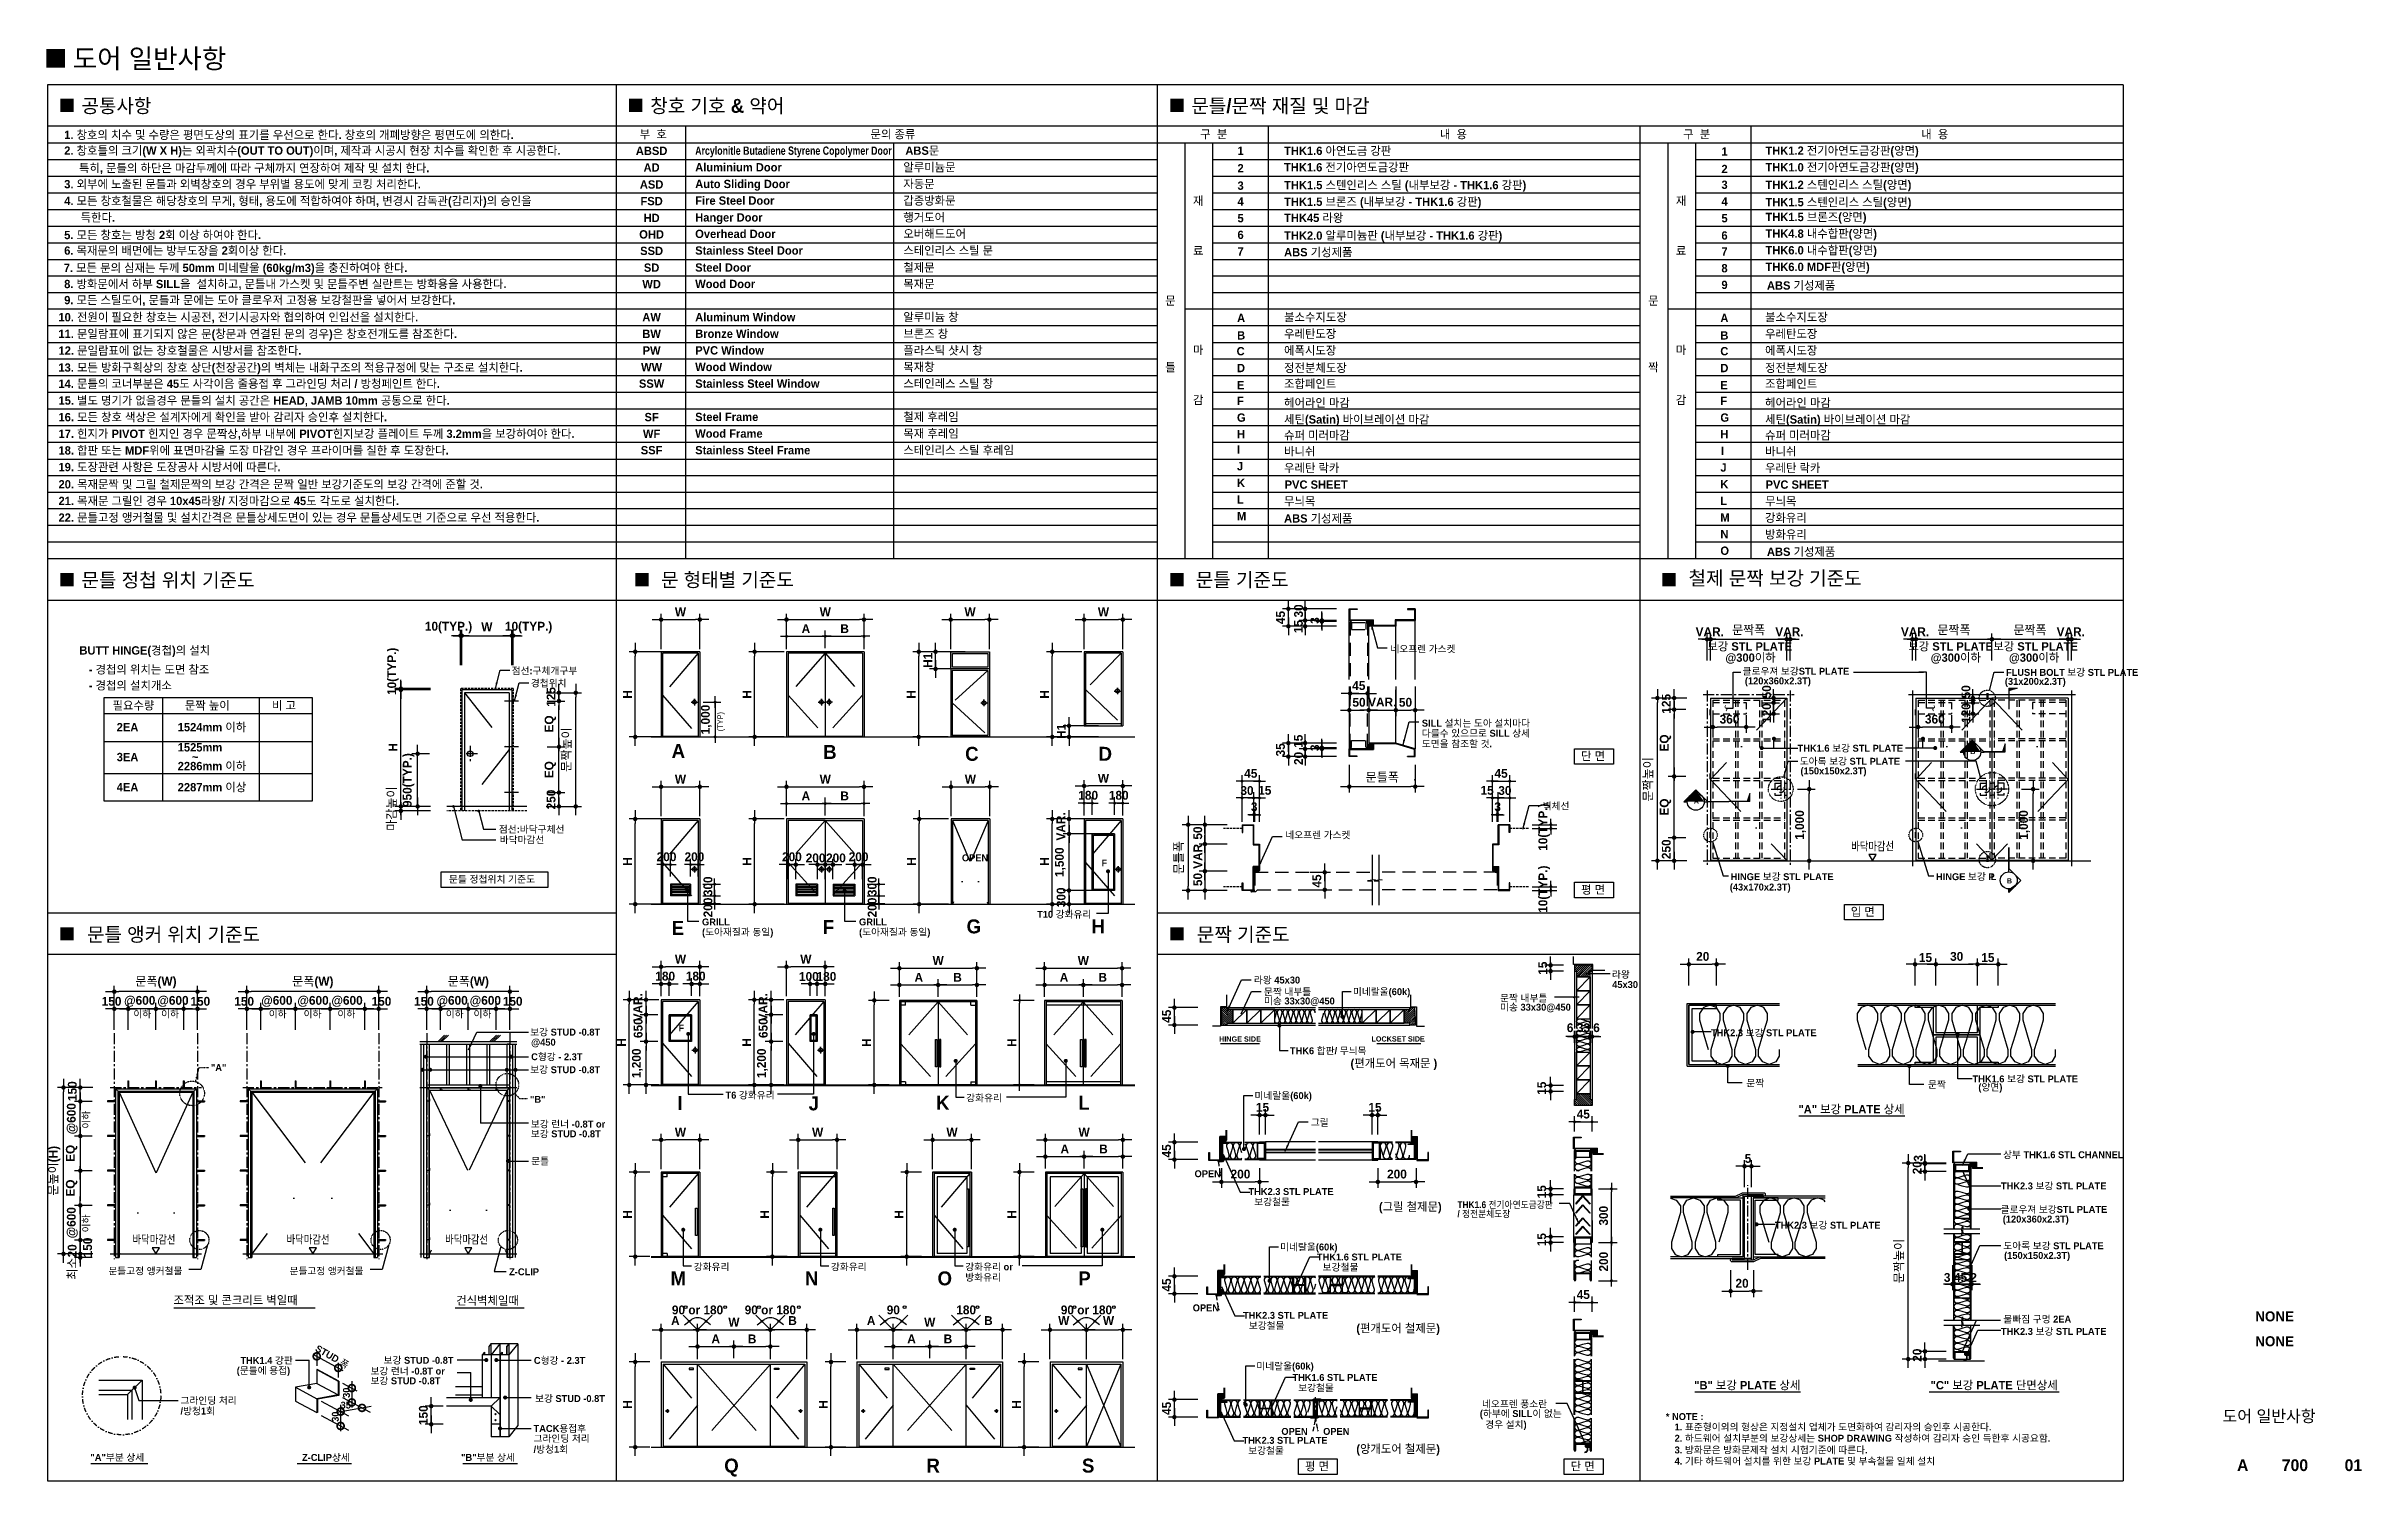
# Model space of a CAD drawing. Extents: x 2158 to 80698, y 2200 to 50885.
import ezdxf
from ezdxf.enums import TextEntityAlignment as Align

# ---------------------------------------------------------------- set-up
doc = ezdxf.new("R2010")
doc.units = 0
doc.header["$LTSCALE"] = 300
doc.header["$MEASUREMENT"] = 0
doc.header["$PDSIZE"] = -2
for name, pattern in [('CEN', [62, 60, -1, 0, -1]), ('CENTER', [2, 1.25, -0.25, 0.25, -0.25]), ('DASHDOT', [1, 0.5, -0.25, 0, -0.25]), ('DASHED', [0.75, 0.5, -0.25]), ('HID', [2.3, 1.5, -0.8]), ('HIDDEN', [0.375, 0.25, -0.125]), ('HIDDEN2', [1, 0.5, -0.5])]:
    doc.linetypes.add(name, pattern=pattern)
doc.layers.get('0').update_dxf_attribs({"linetype": 'CONTINUOUS'})
doc.layers.get('Defpoints').update_dxf_attribs({"color": 143, "linetype": 'CONTINUOUS'})
for name, color, linetype in [('A-ANNO-GRA1', 7, 'CONTINUOUS'), ('A-ANNO-LEAD', 4, 'CONTINUOUS'), ('A-ANNO-TEXT1', 7, 'CONTINUOUS'), ('A-CNTL', 1, 'CENTER'), ('A-CONC-LIN1', 2, 'CONTINUOUS'), ('A-CUTL', 7, 'CONTINUOUS'), ('A-DIMS', 7, 'CONTINUOUS'), ('A-DWXK-OPEN', 1, 'CENTER'), ('A-DWXM-DOOR', 4, 'CONTINUOUS'), ('A-ELEV-LIN2', 7, 'CONTINUOUS'), ('A-ELEV-LIN3', 8, 'CONTINUOUS'), ('A-MKXS-MAK1', 3, 'CONTINUOUS'), ('A-MKXS-MAK2', 3, 'CONTINUOUS'), ('A-MKXS-TEXT2', 7, 'CONTINUOUS'), ('A-ST-AXIS-BUB', 7, 'CONTINUOUS'), ('A-ST-AXIS-DIM', 7, 'CONTINUOUS'), ('A-WAXM', 3, 'CONTINUOUS'), ('A-XXXX-HATC', 8, 'CONTINUOUS'), ('A-XXXX-HID', 7, 'HID'), ('A-XXXX-INSL1', 15, 'CONTINUOUS'), ('A-XXXX-OPEN', 1, 'DASHDOT'), ('A-XXXX-STL', 3, 'CONTINUOUS'), ('CEN1', 10, 'CEN'), ('DIM6', 6, 'CONTINUOUS'), ('DIMM', 7, 'CONTINUOUS'), ('ELE', 4, 'CONTINUOUS'), ('ELEV1', 7, 'CONTINUOUS'), ('FIN2', 6, 'CONTINUOUS'), ('SECT1', 5, 'CONTINUOUS')]:
    doc.layers.add(name, color=color, linetype=linetype)
doc.styles.add('2020음성 1차', font='나눔고딕Bold.ttf')
doc.styles.get("Standard").update_dxf_attribs({"font": '나눔고딕.ttf'})
doc.dimstyles.new('CDIM', dxfattribs={"dimscale": 100, "dimtxt": 3, "dimasz": 1, "dimexe": 2, "dimexo": 1, "dimgap": 1, "dimtad": 1, "dimdec": 0, "dimrnd": 0.5, "dimzin": 0, "dimdsep": 32, "dimtxsty": '2020음성 1차', "dimblk1": '_CIDOT', "dimblk2": '_CIDOT', "dimsah": 1, "dimcen": 5.5, "dimclrd": 2, "dimclre": 2, "dimclrt": 7, "dimadec": 0, "dimazin": 0, "dimtfac": 1, "dimtdec": 0, "dimtix": 1, "dimtmove": 2, "dimatfit": 1, "dimldrblk": 'DOT', "dimfxl": 1, "dimtolj": 1, "dimtzin": 0, "dimlwd": -1, "dimarcsym": 0})

msp = doc.modelspace()

# ---------------------------------------------------------------- texts
at = {"layer": 'A-ANNO-TEXT1', "style": '2020음성 1차'}
for s, height, p in [('도어 일반사항', 658.9, (3055.7, 50135.5)), ('공통사항', 473.16, (3349.3, 48627.4)), ('창호 기호 & 약어', 473.16, (22645.7, 48627.4)), ('문틀/문짝 재질 및 마감', 473.16, (40998.3, 48627.4)), ('1. 창호의 치수 및 수량은 평면도상의 표기를 우선으로 한다. 창호의 개폐방향은 평면도에 의한다.', 282.386, (2765.2, 47735.9)), ('2. 창호틀의 크기(W X H)는 외곽치수(OUT TO OUT)이며, 제작과 시공시 현장 치수를 확인한 후 시공한다.', 282.386, (2765.2, 47203.5)), ('ABS문', 282.39, (31296.8, 47201.2)), ('1', 282.4, (42564.1, 47196.6)), ('THK1.6 아연도금 강판', 282.386, (44144, 47196.6)), ('1', 282.4, (58979.6, 47170.4)), ('THK1.2 전기아연도금강판(양면)', 282.386, (60471.6, 47201.2)), ('3. 외부에 노출된 문틀과 외벽창호의 경우 부위별 용도에 맞게 코킹 처리한다.', 282.386, (2765.2, 46064.7)), ('특히, 문틀의 하단은 마감두께에 따라 구체까지 연장하여 제작 및 설치 한다.', 282.386, (3265.4, 46610.6)), ('Aluminium Door', 282.386, (24168.9, 46636.4)), ('Auto Sliding Door', 282.386, (24168.9, 46071.6)), ('자동문', 282.39, (31228.5, 46071.6)), ('알루미늄문', 282.39, (31228.5, 46636.4)), ('2', 282.4, (42564.1, 46605.2)), ('THK1.6 전기아연도금강판', 282.386, (44141.1, 46636.4)), ('THK1.5 스텐인리스 스틸 (내부보강 - THK1.6 강판)', 282.386, (44144, 46032.8)), ('2', 282.4, (58979.6, 46579)), ('THK1.0 전기아연도금강판(양면)', 282.386, (60471.6, 46636.4)), ('THK1.2 스텐인리스 스틸(양면)', 282.386, (60471.9, 46044.4)), ('4. 모든 창호철물은 해당창호의 무게, 형태, 용도에 적합하여야 하며, 변경시 감독관(감리자)의 승인을', 282.386, (2765.2, 45496.4)), ('Fire Steel Door', 282.386, (24168.9, 45506.8)), ('갑종방화문', 282.39, (31228.5, 45506.8)), ('재', 282.4, (41054.1, 45497.7)), ('4', 282.4, (42564.1, 45474.8)), ('3', 282.4, (42564.1, 46013.7)), ('THK1.5 브론즈 (내부보강 - THK1.6 강판)', 282.386, (44144, 45468)), ('재', 282.4, (57433.7, 45497.7)), ('4', 282.4, (58979.6, 45474)), ('3', 282.4, (58979.6, 46044.4)), ('THK1.5 스텐인리스 스틸(양면)', 282.386, (60471.9, 45453)), ('득한다.', 282.39, (3321.1, 44931.6)), ('Hanger Door', 282.386, (24168.9, 44935.6)), ('행거도어', 282.39, (31228.5, 44935.6)), ('5', 282.4, (42564.1, 44910.1)), ('THK45 라왕', 282.39, (44144, 44920.4)), ('5', 282.4, (58979.6, 44909.3)), ('THK1.5 브론즈(양면)', 282.386, (60472.2, 44950)), ('5. 모든 창호는 방청 2회 이상 하여야 한다.', 282.386, (2764, 44338.7)), ('6. 목재문의 배면에는 방부도장을 2회이상 한다. ', 282.386, (2764, 43810.4)), ('Stainless Steel Door', 282.386, (24168.9, 43812.5)), ('Overhead Door', 282.386, (24168.9, 44377.3)), ('오버해드도어', 282.39, (31228.5, 44377.3)), ('스테인리스 스틸 문', 282.39, (31228.5, 43812.5)), ('료', 282.4, (41054.1, 43803.4)), ('6', 282.4, (42564.1, 44345.3)), ('7', 282.4, (42564.1, 43780.5)), ('THK2.0 알루미늄판 (내부보강 - THK1.6 강판)', 282.386, (44144, 44319.9)), ('ABS 기성제품', 282.39, (44144, 43755.1)), ('료', 282.4, (57433.7, 43803.4)), ('6', 282.4, (58979.6, 44323.5)), ('7', 282.4, (58979.6, 43776.3)), ('THK4.8 내수합판(양면)', 282.386, (60472.2, 44385.3)), ('THK6.0 내수합판(양면)', 282.386, (60472.2, 43820.5)), ('Steel Door', 282.39, (24168.9, 43236.1)), ('철제문', 282.39, (31228.5, 43236.1)), ('8', 282.4, (58979.6, 43211.5)), ('THK6.0 MDF판(양면)', 282.386, (60472.2, 43255.7)), ('8. 방화문에서 하부 SILL을  설치하고, 문틀내 가스켓 및 문틀주변 실란트는 방화용을 사용한다.', 282.386, (2764, 42675.5)), ('Wood Door', 282.39, (24168.9, 42677.2)), ('목재문', 282.39, (31228.5, 42677.2)), ('9', 282.4, (58979.6, 42646.7)), ('ABS 기성제품', 282.39, (60523.7, 42625.5)), ('Aluminum Window', 282.386, (24168.9, 41553.4)), ('알루미늄 창', 282.39, (31228.5, 41553.4)), ('문', 282.4, (40112.8, 42109.1)), ('A', 282.4, (42550.8, 41522.7)), ('불소수지도장', 282.39, (44144, 41548.9)), ('문', 282.4, (56492.4, 42109.1)), ('A', 282.4, (58944.1, 41522.7)), ('불소수지도장', 282.39, (60461.2, 41548.9)), ('Bronze Window', 282.386, (24168.9, 40988.7)), ('브론즈 창', 282.39, (31228.5, 40988.7)), ('B', 282.4, (42550.8, 40931.2)), ('우레탄도장', 282.39, (44144, 40984.1)), ('B', 282.4, (58944.1, 40931.2)), ('우레탄도장', 282.39, (60461.2, 40984.1)), ('Wood Window', 282.386, (24168.9, 39859.1)), ('PVC Window', 282.39, (24168.9, 40423.9)), ('플라스틱 샷시 창', 282.39, (31228.5, 40423.9)), ('목재창', 282.39, (31228.5, 39859.1)), ('틀', 282.4, (40112.8, 39850)), ('마', 282.4, (41054.1, 40432.9)), ('C', 282.4, (42535.3, 40395)), ('D', 282.4, (42546.2, 39824.3)), ('정전분체도장', 282.39, (44144, 39827.9)), ('에폭시도장', 282.39, (44144, 40419.3)), ('짝', 282.4, (56492.4, 39850)), ('마', 282.4, (57433.7, 40432.9)), ('C', 282.4, (58942.9, 40395)), ('D', 282.4, (58942.9, 39824.3)), ('정전분체도장', 282.39, (60461.2, 39827.9)), ('에폭시도장', 282.39, (60461.2, 40419.3)), ('14. 문틀의 코너부분은 45도 사각이음 줄용접 후 그라인딩 처리 / 방청페인트 한다.', 282.386, (2568.8, 39291.2)), ('Stainless Steel Window', 282.386, (24168.9, 39294.3)), ('스테인레스 스틸 창', 282.39, (31228.5, 39294.3)), ('E', 282.4, (42547.3, 39246.6)), ('조합페인트', 282.39, (44144, 39289.8)), ('E', 282.4, (58944, 39246.6)), ('조합페인트', 282.39, (60461.2, 39289.8)), ('15. 별도 명기가 없을경우 문틀의 설치 공간은 HEAD, JAMB 10mm 공통으로 한다.', 282.386, (2570.7, 38721)), ('철제 후레임', 282.39, (31228.5, 38164.8)), ('감', 282.4, (41054.1, 38738.5)), ('F', 282.4, (42547.3, 38706.2)), ('헤어라인 마감', 282.39, (44144, 38645)), ('감', 282.4, (57433.7, 38738.5)), ('F', 282.4, (58944, 38706.2)), ('헤어라인 마감', 282.39, (60461.2, 38645)), ('16. 모든 창호 색상은 설계자에게 확인을 받아 감리자 승인후 설치한다.', 282.386, (2571.2, 38157.3)), ('17. 힌지가 PIVOT 힌지인 경우 문짝상,하부 내부에 PIVOT힌지보강 플레이트 두께 3.2mm을 보강하여야 한다.', 282.386, (2571.2, 37592.5)), ('Wood Frame', 282.39, (24168.9, 37600)), ('Steel Frame', 282.386, (24168.9, 38164.8)), ('목재 후레임', 282.39, (31228.5, 37600)), ('G', 282.4, (42547.3, 38141.4)), ('H', 282.4, (42547.3, 37576.7)), ('세틴(Satin) 바이브레이션 마감', 282.386, (44144, 38080.2)), ('슈퍼 미러마감', 282.39, (44144, 37542.1)), ('G', 282.4, (58944, 38141.4)), ('H', 282.4, (58944, 37576.7)), ('세틴(Satin) 바이브레이션 마감', 282.386, (60461.2, 38080.2)), ('슈퍼 미러마감', 282.39, (60461.2, 37542.1)), ('18. 합판 또는 MDF위에 표면마감을 도장 마감인 경우 프라이머를 칠한 후 도장한다.', 282.386, (2571.2, 37027.8)), ('Stainless Steel Frame', 282.386, (24168.9, 37035.3)), ('스테인리스 스틸 후레임', 282.386, (31228.5, 37035.3)), ('I', 282.4, (42547.3, 37056.5)), ('바니쉬', 282.39, (44144, 36996.9)), ('I', 282.4, (58963.5, 37011.9)), ('바니쉬', 282.39, (60461.2, 36996.9)), ('20. 목재문짝 및 그릴 철제문짝의 보강 간격은 문짝 일반 보강기준도의 보강 간격에 준할 것.', 282.386, (2571.6, 35877.2)), ('19. 도장관련 사항은 도장공사 시방서에 따른다.', 282.386, (2571.2, 36463)), ('J', 282.4, (42547.3, 36491.7)), ('K', 282.4, (42547.3, 35927)), ('우레탄 락카', 282.39, (44144, 36432.1)), ('PVC SHEET', 282.39, (44162.5, 35867.3)), ('J', 282.4, (58944, 36447.1)), ('K', 282.4, (58944, 35882.3)), ('우레탄 락카', 282.39, (60461.2, 36432.1)), ('PVC SHEET', 282.39, (60476.4, 35867.3)), ('21. 목재문 그릴인 경우 10x45라왕/ 지정마감으로 45도 각도로 설치한다.', 282.386, (2571.6, 35312.9)), ('L', 282.4, (42547.3, 35362.2)), ('무늬목', 282.39, (44144, 35302.5)), ('L', 282.4, (58944, 35317.6)), ('무늬목', 282.39, (60461.2, 35302.5)), ('22. 문틀고정 앵커철물 및 설치간격은 문틀상세도면이 있는 경우 문틀상세도면 기준으로 우선 적용한다.', 282.386, (2571.6, 34748.1)), ('M', 282.4, (42547.3, 34797.4)), ('ABS 기성제품', 282.39, (44144, 34718.7)), ('M', 282.4, (58944, 34752.8)), ('강화유리', 282.39, (60458.3, 34739.3)), ('O', 282.4, (58944, 33623.3)), ('N', 282.4, (58944, 34188)), ('방화유리', 282.39, (60458.3, 34174.6)), ('ABS 기성제품', 282.39, (60523.7, 33589.2)), ('문틀 정첩 위치 기준도', 473.16, (3349.3, 32531.4)), ('문 형태별 기준도', 473.16, (23008.1, 32541.1)), ('문틀 기준도', 473.16, (41148.4, 32541.1)), ('철제 문짝 보강 기준도', 473.16, (57864.9, 32594)), ('보강 STL PLATE', 282.386, (58502.7, 30375.9)), ('보강 STL PLATE', 282.386, (65318.7, 30375.9)), ('보강 STL PLATE', 282.386, (68202.6, 30375.9)), ('BUTT HINGE(경첩)의 설치', 282.386, (3280.5, 30240)), ('- 경첩의 위치는 도면 참조', 282.386, (3599.1, 29590.8)), ('네오프렌 가스켓', 235.32, (47750.7, 30312.4)), ('@300이하', 282.39, (59114.5, 29995.1)), ('@300이하', 282.39, (66077.9, 29995.1)), ('@300이하', 282.39, (68732.6, 29995.1)), ('- 경첩의 설치개소', 282.39, (3599.1, 29049.8)), ('점선:구체개구부', 235.32, (17942.8, 29573.3)), ('경첩위치', 235.32, (18593.1, 29152.6)), ('(120x360x2.3T)', 235.322, (59774.5, 29227.8)), ('(31x200x2.3T)', 235.322, (68594.3, 29212.3)), ('FLUSH BOLT 보강 STL PLATE', 235.322, (68632.6, 29517.4)), ('필요수량', 282.39, (4403.1, 28371.3)), ('문짝 높이', 282.39, (6856.1, 28371.3)), ('비 고', 282.39, (9815.1, 28371.3)), ('2EA', 282.39, (4545.3, 27634.6)), ('1524mm 이하', 282.39, (6615.1, 27634.6)), ('SILL 설치는 도아 설치마다', 235.322, (48817.2, 27792.9)), ('다를수 있으므로 SILL 상세', 235.322, (48817.2, 27450.2)), ('3EA', 282.39, (4545.3, 26621)), ('1525mm', 282.39, (6615.1, 26950.3)), ('~', 282.4, (7096.7, 26624)), ('A', 473.2, (23367.9, 26732.8)), ('B', 473.2, (28508.8, 26696.7)), ('C', 473.2, (33325.1, 26633.3)), ('D', 473.2, (37850.7, 26635.1)), ('도면을 참조할 것.', 235.32, (48817.2, 27094.4)), ('단 면', 282.39, (54219.3, 26654.9)), ('도아록 보강 STL PLATE ', 235.322, (61635.6, 26499.6)), ('2286mm 이하', 282.39, (6615.1, 26314.9)), ('(150x150x2.3T)', 235.322, (61661.3, 26172.9)), ('4EA', 282.39, (4545.3, 25597)), ('2287mm 이상', 282.39, (6615.1, 25597)), ('벽체선', 235.32, (52914.6, 24983.6)), ('점선:바닥구체선', 235.32, (17506.7, 24190.2)), ('바닥마감선', 235.32, (17537.3, 23835.7)), ('네오프렌 가스켓', 235.32, (44186, 23997.5)), ('OPEN', 235.32, (33216.9, 23223)), ('F', 225.9, (37953.9, 23055.3)), ('HINGE 보강 STL PLATE', 235.322, (59295.6, 22583.5)), ('HINGE 보강 P', 235.32, (66259, 22583.5)), ('L', 235.3, (68113.8, 22583.5)), ('문틀 정첩위치 기준도', 236.58, (15816.6, 22494.5)), ('평 면', 282.39, (54219.3, 22119.8)), ('(43x170x2.3T)', 235.322, (59263.6, 22231.7)), ('GRILL', 235.32, (24399.4, 21047.3)), ('F', 473.2, (28492.9, 20754.7)), ('GRILL', 235.32, (29725.6, 21047.3)), ('G', 473.2, (33374.8, 20777.1)), ('T10 강화유리', 235.32, (35765.7, 21304.8)), ('H', 473.2, (37606, 20779.8)), ('입 면', 282.39, (63368.6, 21370.4)), ('문틀 앵커 위치 기준도', 473.16, (3537.2, 20503.4)), ('E', 473.2, (23367.9, 20726.9)), ('(도아재질과 동일)', 235.32, (24401.2, 20705.3)), ('(도아재질과 동일)', 235.32, (29727.4, 20705.3)), ('문짝 기준도', 473.16, (41186.3, 20503.4)), ('라왕 45x30', 235.32, (43120.3, 19075.4)), ('문짝 내부틀', 235.32, (43462.8, 18676.1)), ('미네랄울(60k)', 235.32, (46478.3, 18680.2)), ('45x30', 235.32, (55274.5, 18921.3)), ('라왕', 235.32, (55267.3, 19266.4)), ('이하', 235.32, (5112, 17923.8)), ('이하', 235.32, (6053.3, 17923.8)), ('이하', 235.32, (9704.2, 17923.8)), ('이하', 235.32, (10884.6, 17923.8)), ('이하', 235.32, (12034.4, 17923.8)), ('이하', 235.32, (15708.3, 17923.8)), ('이하', 235.32, (16649.6, 17923.8)), ('미송 33x30@450', 235.322, (43462.8, 18364.5)), ('문짝 내부틀', 235.32, (51470.3, 18464.3)), ('미송 33x30@450', 235.322, (51470.3, 18152.7)), ('보강 STUD -0.8T', 235.322, (18572.8, 17307.4)), ('F', 225.9, (23605, 17453.2)), ('C형강 - 2.3T', 235.32, (18603.4, 16471.7)), ('@450', 235.32, (18603.4, 16963.8)), ('THK6 합판/ 무늬목', 235.322, (44342, 16675.6)), ('(편개도어 목재문 )', 282.386, (46398.1, 16226.5)), ('"A"', 235.32, (7739.7, 16107.2)), ('보강 STUD -0.8T', 235.322, (18572.8, 16032.1)), ('"B"', 235.32, (18564.1, 15026.1)), ('I', 473.2, (23568.5, 14781.6)), ('T6 강화유리', 235.32, (25196, 15167.9)), ('J', 473.2, (28016.1, 14770.4)), ('K', 473.2, (32337, 14790.1)), ('강화유리', 235.32, (33361.2, 15073.2)), ('L', 473.2, (37163.2, 14790.1)), ('미네랄울(60k)', 235.32, (43140.5, 15151.9)), ('보강 런너 -0.8T or', 235.322, (18592.1, 14187.2)), ('보강 STUD -0.8T', 235.322, (18592.1, 13856.8)), ('상부 THK1.6 STL CHANNEL', 235.322, (68533.2, 13146.6)), ('문틀', 235.32, (18603.4, 12931.1)), ('보강철물 ', 235.32, (43131.1, 11546.5)), ('(그릴 철제문)', 282.39, (47362, 11359.8)), ('(120x360x2.3T)', 235.322, (68522.8, 10962.1)), ('미네랄울(60k)', 235.32, (44009.3, 10014.3)), ('도아록 보강 STL PLATE ', 235.322, (68542.8, 10055.8)), ('문틀고정 앵커철물', 235.32, (4262.4, 9200.8)), ('문틀고정 앵커철물', 235.32, (10407.7, 9200.8)), ('강화유리', 235.32, (24118.7, 9341.5)), ('강화유리', 235.32, (28771.1, 9341.5)), ('강화유리 or', 235.32, (33329.8, 9341.5)), ('보강철물 ', 235.32, (45452.8, 9324.6)), ('(150x150x2.3T)', 235.322, (68568.5, 9729)), ('Z-CLIP', 235.32, (17856.5, 9173.2)), ('M', 473.2, (23332.3, 8831)), ('N', 473.2, (27891, 8831)), ('O', 473.2, (32387.9, 8831)), ('방화유리', 235.32, (33329.8, 8984.3)), ('P', 473.2, (37162.6, 8831)), ('조적조 및 콘크리트 벽일때', 282.386, (6471.2, 8187.8)), ('건식벽체일때', 282.39, (16060, 8172.7)), ('보강철물 ', 235.32, (42946.6, 7344.1)), ('(편개도어 철제문)', 282.39, (46594.8, 7231.8)), ('물빠짐 구멍 2EA', 235.32, (68542.6, 7566.7)), ('THK1.4 강판', 235.32, (8742, 6164.6)), ('보강 STUD -0.8T', 235.322, (13599.5, 6168.4)), ('C형강 - 2.3T', 235.32, (18697.5, 6165.1)), ('(문틀에 용접)', 235.32, (8615.9, 5822.5)), ('보강 런너 -0.8T or', 235.322, (13152.9, 5803.2)), ('보강 STUD -0.8T', 235.322, (13152.9, 5472.8)), ('미네랄울(60k)', 235.32, (43202.6, 5973.8)), ('보강철물 ', 235.32, (44622.6, 5236.6)), ('/방청1회', 235.32, (6708.9, 4447.2)), ('그라인딩 처리', 235.32, (6708.9, 4805.8)), ('보강 STUD -0.8T', 235.322, (18735.6, 4872.2)), ('네오프렌 풍소란', 235.32, (50857.9, 4684.5)), ('TACK용접후', 235.32, (18685.8, 3855.2)), ('(하부에 SILL이 없는', 235.322, (50783.8, 4360)), ('경우 설치)', 235.32, (50967.3, 3988.2)), ('1. 표준형이외의 형상은 지정설치 업체가 도면화하여 감리자의 승인후 시공한다.', 235.322, (57391.5, 3906.1)), ('/방청1회', 235.32, (18685.8, 3146.9)), ('그라인딩 처리', 235.32, (18685.8, 3516.4)), ('보강철물 ', 235.32, (42927.3, 3101.8)), ('(양개도어 철제문)', 282.39, (46594.8, 3139.1)), ('3. 방화문은 방화문제작 설치 시험기준에 따른다. ', 235.322, (57391.4, 3126.6)), ('2. 하드웨어 설치부분의 보강상세는 SHOP DRAWING 작성하여 감리자 승인 득한후 시공요함. ', 235.322, (57391.8, 3523.9)), ('"A"부분 상세', 235.32, (3652.8, 2872)), ('Z-CLIP상세', 235.32, (10832.5, 2872)), ('"B"부분 상세', 235.32, (16228.4, 2872)), ('Q', 473.2, (25152.5, 2475.9)), ('R', 473.2, (32012.6, 2475.9)), ('S', 473.2, (37288.1, 2475.9)), ('평 면', 282.39, (44853, 2548.5)), ('단 면', 282.39, (53869.1, 2548.5)), ('4. 기타 하드웨어 설치를 위한 보강 PLATE 및 부속철물 일체 설치', 235.322, (57391.4, 2748.6))]:
    msp.add_text(s, height=height, dxfattribs=at).set_placement(p)
for s, p in [('부  호', (22744.2, 47759.3)), ('문의 종류', (30874.7, 47759.3)), ('구  분', (41760.1, 47759.3)), ('내  용', (49889, 47759.3)), ('구  분', (58139.8, 47759.3)), ('내  용', (66216.3, 47759.3)), ('ABSD', (22689.8, 47195.8)), ('ASD', (22689.8, 46054.3)), ('AD', (22689.8, 46631)), ('FSD', (22689.8, 45489.6)), ('HD', (22689.8, 44918.3)), ('OHD', (22689.8, 44360)), ('SSD', (22689.8, 43800.6)), ('SD', (22689.8, 43230.8)), ('WD', (22689.8, 42671.8)), ('AW', (22689.8, 41553.4)), ('BW', (22689.8, 40983.3)), ('WW', (22689.8, 39853.8)), ('PW', (22689.8, 40418.5)), ('SSW', (22689.8, 39294.3)), ('WF', (22689.8, 37594.7)), ('SF', (22689.8, 38159.4)), ('SSF', (22689.8, 37035.3))]:
    msp.add_text(s, height=282.39, dxfattribs=at).set_placement(p, align=Align.CENTER)
for s, height, width, p in [('Arcylonitle Butadiene Styrene Copolymer Door', 282.386, 0.79, (24168.9, 47201.2)), ('바닥마감선', 282.39, 0.8, (63381, 23591.3)), ('/ 정전분체도장', 235.32, 0.9, (50024.2, 11141.9)), ('THK1.6 전기아연도금강판', 235.322, 0.9, (50024.2, 11450.6)), ('바닥마감선', 282.39, 0.8, (5082.9, 10249.2)), ('바닥마감선', 282.39, 0.8, (10307.8, 10249.2)), ('바닥마감선', 282.39, 0.8, (15685.1, 10249.2))]:
    msp.add_text(s, height=height, dxfattribs=dict(at, width=width)).set_placement(p)
for s, p in [('7. 모든 문의 심재는 두께 50mm 미네랄울 (60kg/m3)을 충진하여야 한다.', (2749.7, 43365.3)), ('9. 모든 스틸도어, 문틀과 문에는 도아 클로우저 고정용 보강철판을 넣어서 보강한다. ', (2764.2, 42270.7)), ('10. 전원이 필요한 창호는 시공전, 전기시공자와 협의하여 인입선을 설치한다.', (2568.7, 41689.2)), ('11. 문일람표에 표기되지 않은 문(창문과 연결된 문의 경우)은 창호전개도를 참조한다.', (2567.2, 41123.8)), ('13. 모든 방화구획상의 창호 상단(천장공간)의 벽체는 내화구조의 적용규정에 맞는 구조로 설치한다.', (2567.9, 39981.4)), ('12. 문일람표에 없는 창호철물은 시방서를 참조한다.', (2571.6, 40557.3))]:
    msp.add_text(s, height=282.386, dxfattribs=at).set_placement(p, align=Align.MIDDLE_LEFT)
for s, height, p in [('클로우져 보강STL PLATE', 235.322, (61508.5, 29679.1)), ('THK1.6 보강 STL PLATE', 235.322, (63351.5, 27065.9)), ('THK2.3 보강 STL PLATE', 235.322, (60417.1, 17409.2)), ('문짝', 235.32, (60127.6, 15703.8)), ('문짝', 235.32, (66290.3, 15653.9)), ('THK1.6 보강 STL PLATE', 235.322, (69286.4, 15842.5)), ('(양면)', 235.32, (68102.7, 15540.3)), ('"A" 보강 PLATE 상세', 282.386, (63392.3, 14815.7)), ('그릴', 235.32, (45355.1, 14367.2)), ('OPEN', 235.32, (41553.3, 12619.5)), ('THK2.3 STL PLATE', 235.322, (44379.4, 12014.4)), ('THK2.3 보강 STL PLATE', 235.322, (70250.2, 12210.5)), ('THK2.3 보강 STL PLATE', 235.322, (62585.8, 10877.2)), ('클로우져 보강STL PLATE', 235.322, (70256.8, 11413.4)), ('THK1.6 STL PLATE', 235.322, (46701.1, 9792.5)), ('OPEN', 235.32, (41490.9, 8067.2)), ('THK2.3 STL PLATE', 235.322, (44194.9, 7812)), ('NONE', 340, (77745.2, 7777.8)), ('THK2.3 보강 STL PLATE', 235.322, (70250.2, 7273.5)), ('NONE', 340, (77745.2, 6933.4)), ('THK1.6 STL PLATE', 235.322, (45870.9, 5704.5)), ('"B" 보강 PLATE 상세', 282.386, (59856.3, 5449)), ('"C" 보강 PLATE 단면상세', 282.386, (68231.4, 5449)), ('OPEN', 235.32, (44497.9, 3873.6)), ('OPEN', 235.32, (45914.4, 3873.6)), ('* NOTE :', 235.32, (57732.6, 4377.3)), ('THK2.3 STL PLATE', 235.322, (44175.6, 3569.7))]:
    msp.add_text(s, height=height, dxfattribs=at).set_placement(p, align=Align.MIDDLE)
for s, height, p in [('HINGE SIDE', 177.44, (42648, 17190.3)), ('LOCKSET SIDE', 177.435, (48012.2, 17194.5))]:
    msp.add_text(s, height=height, dxfattribs=at).set_placement(p, align=Align.MIDDLE_CENTER)
for s, rotation, p in [('이하', 90, (3625.1, 14150.2)), ('이하', 90, (3625.1, 10628.2)), ('STUD 폭', 329.987562, (11257.8, 6618.1))]:
    msp.add_text(s, height=235.32, rotation=rotation, dxfattribs=at).set_placement(p)
at = {"layer": 'A-ANNO-TEXT1', "linetype": 'ByBlock', "style": '2020음성 1차'}
for s, p in [('도어 일반사항', (77556.8, 4397.3)), ('A', (76662.5, 2727.1)), ('700', (78433.6, 2727.1)), ('01', (80415.8, 2727.1))]:
    msp.add_text(s, height=400, dxfattribs=at).set_placement(p, align=Align.MIDDLE)
at = {"layer": 'A-MKXS-TEXT2', "style": '2020음성 1차'}
for s, p in [('B', (67423.1, 26864.2)), ('A', (58045, 25176)), ('B', (68664.1, 22470.2))]:
    msp.add_text(s, height=173.7, dxfattribs=at).set_placement(p)
at = {"layer": 'A-ST-AXIS-DIM', "style": '2020음성 1차'}
msp.add_text('35', height=235.32, dxfattribs=at).set_placement((12139.5, 4649.7))
for p in [(12455.3, 5011.1), (12078.3, 4199)]:
    msp.add_text('30', height=235.32, rotation=90, dxfattribs=at).set_placement(p)
at = {"layer": 'DIMM', "width": 0.95}
msp.add_text('(TYP)', height=197.15, rotation=90, dxfattribs=at).set_placement((25116.1, 27636.3))

# ---------------------------------------------------------------- blocks, each defined once
blk = doc.blocks.new('_CIDOT')
at = {"color": 0, "linetype": 'ByBlock'}
blk.add_line((2, 0), (-1, 0), dxfattribs=at)
at = {"color": 0, "linetype": 'ByBlock', "const_width": 0.5}
blk.add_lwpolyline([(-0.25, 0, 1), (0.25, 0, 1)], format="xyb", close=True, dxfattribs=at)
blk = doc.blocks.new('*D30')
at = {"layer": 'A-ST-AXIS-DIM', "lineweight": -2}
for p, q in [((23012, 30427), (23012, 31627)), ((24326, 30427), (24326, 31627))]:
    blk.add_line(p, q, dxfattribs=at)
at = {"layer": 'A-ST-AXIS-DIM'}
blk.add_line((23162, 31427), (24176, 31427), dxfattribs=at)
at = {"layer": 'Defpoints', "color": 0}
for p in [(24326, 31427), (23012, 29547), (24326, 29547)]:
    blk.add_point(p, dxfattribs=at)
at = {"layer": 'A-ST-AXIS-DIM', "linetype": 'ByBlock', "xscale": 150, "yscale": 150, "zscale": 150, "rotation": 180}
blk.add_blockref('_CIDOT', (23012, 31427), dxfattribs=at)
at = {"layer": 'A-ST-AXIS-DIM', "linetype": 'ByBlock', "xscale": 150, "yscale": 150, "zscale": 150}
blk.add_blockref('_CIDOT', (24326, 31427), dxfattribs=at)
at = {"layer": 'A-ST-AXIS-DIM', "color": 3, "ltscale": 10, "insert": (23669, 31688), "char_height": 300, "attachment_point": 5, "style": '2020음성 1차'}
blk.add_mtext('\\A1;W', dxfattribs=at)
blk = doc.blocks.new('_Dot')
at = {"color": 0, "lineweight": -2}
blk.add_line((-0.5, 0), (-1, 0), dxfattribs=at)
at = {"color": 0, "const_width": 0.5}
blk.add_lwpolyline([(-0.25, 0, 1), (0.25, 0, 1)], format="xyb", close=True, dxfattribs=at)
blk = doc.blocks.new('*D31')
at = {"layer": 'A-ST-AXIS-DIM', "lineweight": -2}
for p, q in [((27266, 30459), (27266, 31059)), ((28581, 30459), (28581, 31059))]:
    blk.add_line(p, q, dxfattribs=at)
at = {"layer": 'A-ST-AXIS-DIM'}
blk.add_line((27366, 30859), (28481, 30859), dxfattribs=at)
at = {"layer": 'Defpoints', "color": 0}
for p in [(28581, 30859), (27266, 29547), (28581, 29547)]:
    blk.add_point(p, dxfattribs=at)
at = {"layer": 'A-ST-AXIS-DIM', "linetype": 'ByBlock', "xscale": 100, "yscale": 100, "zscale": 100, "rotation": 180}
blk.add_blockref('_CIDOT', (27266, 30859), dxfattribs=at)
at = {"layer": 'A-ST-AXIS-DIM', "linetype": 'ByBlock', "xscale": 100, "yscale": 100, "zscale": 100}
blk.add_blockref('_CIDOT', (28581, 30859), dxfattribs=at)
at = {"layer": 'A-ST-AXIS-DIM', "color": 3, "ltscale": 10, "insert": (27923, 31119), "char_height": 300, "attachment_point": 5, "style": '2020음성 1차'}
blk.add_mtext('\\A1;A', dxfattribs=at)
blk = doc.blocks.new('*D32')
at = {"layer": 'A-ST-AXIS-DIM', "lineweight": -2}
for p, q in [((28581, 30459), (28581, 31059)), ((29895, 30459), (29895, 31059))]:
    blk.add_line(p, q, dxfattribs=at)
at = {"layer": 'A-ST-AXIS-DIM'}
blk.add_line((28681, 30859), (29795, 30859), dxfattribs=at)
at = {"layer": 'Defpoints', "color": 0}
for p in [(29895, 30859), (28581, 29547), (29895, 29547)]:
    blk.add_point(p, dxfattribs=at)
at = {"layer": 'A-ST-AXIS-DIM', "linetype": 'ByBlock', "xscale": 100, "yscale": 100, "zscale": 100, "rotation": 180}
blk.add_blockref('_CIDOT', (28581, 30859), dxfattribs=at)
at = {"layer": 'A-ST-AXIS-DIM', "linetype": 'ByBlock', "xscale": 100, "yscale": 100, "zscale": 100}
blk.add_blockref('_CIDOT', (29895, 30859), dxfattribs=at)
at = {"layer": 'A-ST-AXIS-DIM', "color": 3, "ltscale": 10, "insert": (29238, 31119), "char_height": 300, "attachment_point": 5, "style": '2020음성 1차'}
blk.add_mtext('\\A1;B', dxfattribs=at)
blk = doc.blocks.new('*D33')
at = {"layer": 'A-ST-AXIS-DIM', "lineweight": -2}
for p, q in [((27266, 30427), (27266, 31627)), ((29895, 30427), (29895, 31627))]:
    blk.add_line(p, q, dxfattribs=at)
at = {"layer": 'A-ST-AXIS-DIM'}
blk.add_line((27416, 31427), (29745, 31427), dxfattribs=at)
at = {"layer": 'Defpoints', "color": 0}
for p in [(29895, 31427), (27266, 29547), (29895, 29547)]:
    blk.add_point(p, dxfattribs=at)
at = {"layer": 'A-ST-AXIS-DIM', "linetype": 'ByBlock', "xscale": 150, "yscale": 150, "zscale": 150, "rotation": 180}
blk.add_blockref('_CIDOT', (27266, 31427), dxfattribs=at)
at = {"layer": 'A-ST-AXIS-DIM', "linetype": 'ByBlock', "xscale": 150, "yscale": 150, "zscale": 150}
blk.add_blockref('_CIDOT', (29895, 31427), dxfattribs=at)
at = {"layer": 'A-ST-AXIS-DIM', "color": 3, "ltscale": 10, "insert": (28581, 31688), "char_height": 300, "attachment_point": 5, "style": '2020음성 1차'}
blk.add_mtext('\\A1;W', dxfattribs=at)
blk = doc.blocks.new('*D34')
at = {"layer": 'A-ST-AXIS-DIM', "lineweight": -2}
for p, q in [((32835, 30427), (32835, 31627)), ((34149, 30427), (34149, 31627))]:
    blk.add_line(p, q, dxfattribs=at)
at = {"layer": 'A-ST-AXIS-DIM'}
blk.add_line((32985, 31427), (33999, 31427), dxfattribs=at)
at = {"layer": 'Defpoints', "color": 0}
for p in [(34149, 31427), (32835, 29547), (34149, 29547)]:
    blk.add_point(p, dxfattribs=at)
at = {"layer": 'A-ST-AXIS-DIM', "linetype": 'ByBlock', "xscale": 150, "yscale": 150, "zscale": 150, "rotation": 180}
blk.add_blockref('_CIDOT', (32835, 31427), dxfattribs=at)
at = {"layer": 'A-ST-AXIS-DIM', "linetype": 'ByBlock', "xscale": 150, "yscale": 150, "zscale": 150}
blk.add_blockref('_CIDOT', (34149, 31427), dxfattribs=at)
at = {"layer": 'A-ST-AXIS-DIM', "color": 3, "ltscale": 10, "insert": (33492, 31688), "char_height": 300, "attachment_point": 5, "style": '2020음성 1차'}
blk.add_mtext('\\A1;W', dxfattribs=at)
blk = doc.blocks.new('*D35')
at = {"layer": 'A-ST-AXIS-DIM', "lineweight": -2}
for p, q in [((37361, 30427), (37361, 31627)), ((38675, 30427), (38675, 31627))]:
    blk.add_line(p, q, dxfattribs=at)
at = {"layer": 'A-ST-AXIS-DIM'}
blk.add_line((37511, 31427), (38525, 31427), dxfattribs=at)
at = {"layer": 'Defpoints', "color": 0}
for p in [(38675, 31427), (37361, 29547), (38675, 29547)]:
    blk.add_point(p, dxfattribs=at)
at = {"layer": 'A-ST-AXIS-DIM', "linetype": 'ByBlock', "xscale": 150, "yscale": 150, "zscale": 150, "rotation": 180}
blk.add_blockref('_CIDOT', (37361, 31427), dxfattribs=at)
at = {"layer": 'A-ST-AXIS-DIM', "linetype": 'ByBlock', "xscale": 150, "yscale": 150, "zscale": 150}
blk.add_blockref('_CIDOT', (38675, 31427), dxfattribs=at)
at = {"layer": 'A-ST-AXIS-DIM', "color": 3, "ltscale": 10, "insert": (38018, 31688), "char_height": 300, "attachment_point": 5, "style": '2020음성 1차'}
blk.add_mtext('\\A1;W', dxfattribs=at)
blk = doc.blocks.new('*D36')
at = {"layer": 'A-ST-AXIS-DIM'}
for p, q in [((32322, 30485), (32322, 30635)), ((32322, 29753), (32322, 30335)), ((32322, 29603), (32322, 29453))]:
    blk.add_line(p, q, dxfattribs=at)
at = {"layer": 'A-ST-AXIS-DIM', "lineweight": -2}
for p, q in [((33322, 30335), (32122, 30335)), ((33322, 29753), (32122, 29753))]:
    blk.add_line(p, q, dxfattribs=at)
at = {"layer": 'Defpoints', "color": 0}
for p in [(32322, 30335), (33539, 30335), (33539, 29753)]:
    blk.add_point(p, dxfattribs=at)
at = {"layer": 'A-ST-AXIS-DIM', "linetype": 'ByBlock', "xscale": 150, "yscale": 150, "zscale": 150}
for p, rotation in [((32322, 30335), 270), ((32322, 29753), 90)]:
    blk.add_blockref('_CIDOT', p, dxfattribs=dict(at, rotation=rotation))
at = {"layer": 'A-ST-AXIS-DIM', "color": 3, "ltscale": 10, "insert": (32060, 30044), "char_height": 300, "attachment_point": 5, "rotation": 90, "style": '2020음성 1차'}
blk.add_mtext('\\A1;H1', dxfattribs=at)
blk = doc.blocks.new('*D37')
at = {"layer": 'A-ST-AXIS-DIM', "lineweight": -2}
for p, q in [((32753, 30335), (31553, 30335)), ((32753, 27444), (31553, 27444))]:
    blk.add_line(p, q, dxfattribs=at)
at = {"layer": 'A-ST-AXIS-DIM'}
blk.add_line((31753, 27594), (31753, 30185), dxfattribs=at)
at = {"layer": 'Defpoints', "color": 0}
for p in [(31753, 30335), (33539, 30335), (33539, 27444)]:
    blk.add_point(p, dxfattribs=at)
at = {"layer": 'A-ST-AXIS-DIM', "linetype": 'ByBlock', "xscale": 150, "yscale": 150, "zscale": 150}
for p, rotation in [((31753, 30335), 90), ((31753, 27444), 270)]:
    blk.add_blockref('_CIDOT', p, dxfattribs=dict(at, rotation=rotation))
at = {"layer": 'A-ST-AXIS-DIM', "color": 3, "ltscale": 10, "insert": (31493, 28889), "char_height": 300, "attachment_point": 5, "rotation": 90, "style": '2020음성 1차'}
blk.add_mtext('\\A1;H', dxfattribs=at)
blk = doc.blocks.new('*D38')
at = {"layer": 'A-ST-AXIS-DIM', "lineweight": -2}
for p, q in [((37849, 27820), (36649, 27820)), ((37849, 27444), (36649, 27444))]:
    blk.add_line(p, q, dxfattribs=at)
at = {"layer": 'A-ST-AXIS-DIM'}
for p, q in [((36849, 27970), (36849, 28120)), ((36849, 27444), (36849, 27820)), ((36849, 27294), (36849, 27144))]:
    blk.add_line(p, q, dxfattribs=at)
at = {"layer": 'Defpoints', "color": 0}
for p in [(36849, 27820), (38066, 27820), (38066, 27444)]:
    blk.add_point(p, dxfattribs=at)
at = {"layer": 'A-ST-AXIS-DIM', "linetype": 'ByBlock', "xscale": 150, "yscale": 150, "zscale": 150}
for p, rotation in [((36849, 27820), 270), ((36849, 27444), 90)]:
    blk.add_blockref('_CIDOT', p, dxfattribs=dict(at, rotation=rotation))
at = {"layer": 'A-ST-AXIS-DIM', "color": 3, "ltscale": 10, "insert": (36587, 27632), "char_height": 300, "attachment_point": 5, "rotation": 90, "style": '2020음성 1차'}
blk.add_mtext('\\A1;H1', dxfattribs=at)
blk = doc.blocks.new('*D39')
at = {"layer": 'A-ST-AXIS-DIM', "lineweight": -2}
for p, q in [((37280, 30335), (36080, 30335)), ((37280, 27444), (36080, 27444))]:
    blk.add_line(p, q, dxfattribs=at)
at = {"layer": 'A-ST-AXIS-DIM'}
blk.add_line((36280, 27594), (36280, 30185), dxfattribs=at)
at = {"layer": 'Defpoints', "color": 0}
for p in [(36280, 30335), (38066, 30335), (38066, 27444)]:
    blk.add_point(p, dxfattribs=at)
at = {"layer": 'A-ST-AXIS-DIM', "linetype": 'ByBlock', "xscale": 150, "yscale": 150, "zscale": 150}
for p, rotation in [((36280, 30335), 90), ((36280, 27444), 270)]:
    blk.add_blockref('_CIDOT', p, dxfattribs=dict(at, rotation=rotation))
at = {"layer": 'A-ST-AXIS-DIM', "color": 3, "ltscale": 10, "insert": (36019, 28889), "char_height": 300, "attachment_point": 5, "rotation": 90, "style": '2020음성 1차'}
blk.add_mtext('\\A1;H', dxfattribs=at)
blk = doc.blocks.new('*D40')
at = {"layer": 'A-ST-AXIS-DIM', "lineweight": -2}
for p, q in [((27185, 30335), (25985, 30335)), ((27185, 27444), (25985, 27444))]:
    blk.add_line(p, q, dxfattribs=at)
at = {"layer": 'A-ST-AXIS-DIM'}
blk.add_line((26185, 27594), (26185, 30185), dxfattribs=at)
at = {"layer": 'Defpoints', "color": 0}
for p in [(26185, 30335), (27971, 30335), (27971, 27444)]:
    blk.add_point(p, dxfattribs=at)
at = {"layer": 'A-ST-AXIS-DIM', "linetype": 'ByBlock', "xscale": 150, "yscale": 150, "zscale": 150}
for p, rotation in [((26185, 30335), 90), ((26185, 27444), 270)]:
    blk.add_blockref('_CIDOT', p, dxfattribs=dict(at, rotation=rotation))
at = {"layer": 'A-ST-AXIS-DIM', "color": 3, "ltscale": 10, "insert": (25924, 28889), "char_height": 300, "attachment_point": 5, "rotation": 90, "style": '2020음성 1차'}
blk.add_mtext('\\A1;H', dxfattribs=at)
blk = doc.blocks.new('*D41')
at = {"layer": 'A-ST-AXIS-DIM', "lineweight": -2}
for p, q in [((23134, 30335), (21934, 30335)), ((23134, 27444), (21934, 27444))]:
    blk.add_line(p, q, dxfattribs=at)
at = {"layer": 'A-ST-AXIS-DIM'}
blk.add_line((22134, 27594), (22134, 30185), dxfattribs=at)
at = {"layer": 'Defpoints', "color": 0}
for p in [(22134, 30335), (23675, 30335), (23675, 27444)]:
    blk.add_point(p, dxfattribs=at)
at = {"layer": 'A-ST-AXIS-DIM', "linetype": 'ByBlock', "xscale": 150, "yscale": 150, "zscale": 150}
for p, rotation in [((22134, 30335), 90), ((22134, 27444), 270)]:
    blk.add_blockref('_CIDOT', p, dxfattribs=dict(at, rotation=rotation))
at = {"layer": 'A-ST-AXIS-DIM', "color": 3, "ltscale": 10, "insert": (21873, 28889), "char_height": 300, "attachment_point": 5, "rotation": 90, "style": '2020음성 1차'}
blk.add_mtext('\\A1;H', dxfattribs=at)
blk = doc.blocks.new('*D42')
at = {"layer": 'A-ST-AXIS-DIM', "lineweight": -2}
for p, q in [((24441, 28627), (25041, 28627)), ((24441, 27444), (25041, 27444))]:
    blk.add_line(p, q, dxfattribs=at)
at = {"layer": 'A-ST-AXIS-DIM'}
for p, q in [((24841, 28727), (24841, 28827)), ((24841, 28627), (24841, 27444)), ((24841, 27344), (24841, 27244))]:
    blk.add_line(p, q, dxfattribs=at)
at = {"layer": 'Defpoints', "color": 0}
for p in [(24016, 28627), (24016, 27444), (24841, 27444)]:
    blk.add_point(p, dxfattribs=at)
at = {"layer": 'A-ST-AXIS-DIM', "linetype": 'ByBlock', "xscale": 100, "yscale": 100, "zscale": 100}
for p, rotation in [((24841, 28627), 270), ((24841, 27444), 90)]:
    blk.add_blockref('_CIDOT', p, dxfattribs=dict(at, rotation=rotation))
at = {"layer": 'A-ST-AXIS-DIM', "color": 3, "ltscale": 10, "insert": (24548, 28035), "char_height": 300, "attachment_point": 5, "rotation": 90, "style": '2020음성 1차'}
blk.add_mtext('\\A1;1,000', dxfattribs=at)
blk = doc.blocks.new('*D43')
at = {"layer": 'A-ST-AXIS-DIM', "lineweight": -2}
for p, q in [((23012, 24752), (23012, 25952)), ((24326, 24752), (24326, 25952))]:
    blk.add_line(p, q, dxfattribs=at)
at = {"layer": 'A-ST-AXIS-DIM'}
blk.add_line((23162, 25752), (24176, 25752), dxfattribs=at)
at = {"layer": 'Defpoints', "color": 0}
for p in [(24326, 25752), (23012, 23871), (24326, 23871)]:
    blk.add_point(p, dxfattribs=at)
at = {"layer": 'A-ST-AXIS-DIM', "linetype": 'ByBlock', "xscale": 150, "yscale": 150, "zscale": 150, "rotation": 180}
blk.add_blockref('_CIDOT', (23012, 25752), dxfattribs=at)
at = {"layer": 'A-ST-AXIS-DIM', "linetype": 'ByBlock', "xscale": 150, "yscale": 150, "zscale": 150}
blk.add_blockref('_CIDOT', (24326, 25752), dxfattribs=at)
at = {"layer": 'A-ST-AXIS-DIM', "color": 3, "ltscale": 10, "insert": (23669, 26012), "char_height": 300, "attachment_point": 5, "style": '2020음성 1차'}
blk.add_mtext('\\A1;W', dxfattribs=at)
blk = doc.blocks.new('*D44')
at = {"layer": 'A-ST-AXIS-DIM', "lineweight": -2}
for p, q in [((23134, 24659), (21934, 24659)), ((23134, 21768), (21934, 21768))]:
    blk.add_line(p, q, dxfattribs=at)
at = {"layer": 'A-ST-AXIS-DIM'}
blk.add_line((22134, 21918), (22134, 24509), dxfattribs=at)
at = {"layer": 'Defpoints', "color": 0}
for p in [(22134, 24659), (23675, 24659), (23675, 21768)]:
    blk.add_point(p, dxfattribs=at)
at = {"layer": 'A-ST-AXIS-DIM', "linetype": 'ByBlock', "xscale": 150, "yscale": 150, "zscale": 150}
for p, rotation in [((22134, 24659), 90), ((22134, 21768), 270)]:
    blk.add_blockref('_CIDOT', p, dxfattribs=dict(at, rotation=rotation))
at = {"layer": 'A-ST-AXIS-DIM', "color": 3, "ltscale": 10, "insert": (21873, 23214), "char_height": 300, "attachment_point": 5, "rotation": 90, "style": '2020음성 1차'}
blk.add_mtext('\\A1;H', dxfattribs=at)
blk = doc.blocks.new('*D45')
at = {"layer": 'A-ST-AXIS-DIM', "lineweight": -2}
for p, q in [((27266, 24783), (27266, 25383)), ((28581, 24783), (28581, 25383))]:
    blk.add_line(p, q, dxfattribs=at)
at = {"layer": 'A-ST-AXIS-DIM'}
blk.add_line((27366, 25183), (28481, 25183), dxfattribs=at)
at = {"layer": 'Defpoints', "color": 0}
for p in [(28581, 25183), (27266, 24436), (28581, 24436)]:
    blk.add_point(p, dxfattribs=at)
at = {"layer": 'A-ST-AXIS-DIM', "linetype": 'ByBlock', "xscale": 100, "yscale": 100, "zscale": 100, "rotation": 180}
blk.add_blockref('_CIDOT', (27266, 25183), dxfattribs=at)
at = {"layer": 'A-ST-AXIS-DIM', "linetype": 'ByBlock', "xscale": 100, "yscale": 100, "zscale": 100}
blk.add_blockref('_CIDOT', (28581, 25183), dxfattribs=at)
at = {"layer": 'A-ST-AXIS-DIM', "color": 3, "ltscale": 10, "insert": (27923, 25444), "char_height": 300, "attachment_point": 5, "style": '2020음성 1차'}
blk.add_mtext('\\A1;A', dxfattribs=at)
blk = doc.blocks.new('*D46')
at = {"layer": 'A-ST-AXIS-DIM', "lineweight": -2}
for p, q in [((28581, 24783), (28581, 25383)), ((29895, 24783), (29895, 25383))]:
    blk.add_line(p, q, dxfattribs=at)
at = {"layer": 'A-ST-AXIS-DIM'}
blk.add_line((28681, 25183), (29795, 25183), dxfattribs=at)
at = {"layer": 'Defpoints', "color": 0}
for p in [(29895, 25183), (28581, 24436), (29895, 24436)]:
    blk.add_point(p, dxfattribs=at)
at = {"layer": 'A-ST-AXIS-DIM', "linetype": 'ByBlock', "xscale": 100, "yscale": 100, "zscale": 100, "rotation": 180}
blk.add_blockref('_CIDOT', (28581, 25183), dxfattribs=at)
at = {"layer": 'A-ST-AXIS-DIM', "linetype": 'ByBlock', "xscale": 100, "yscale": 100, "zscale": 100}
blk.add_blockref('_CIDOT', (29895, 25183), dxfattribs=at)
at = {"layer": 'A-ST-AXIS-DIM', "color": 3, "ltscale": 10, "insert": (29238, 25444), "char_height": 300, "attachment_point": 5, "style": '2020음성 1차'}
blk.add_mtext('\\A1;B', dxfattribs=at)
blk = doc.blocks.new('*D47')
at = {"layer": 'A-ST-AXIS-DIM', "lineweight": -2}
for p, q in [((27266, 24752), (27266, 25952)), ((29895, 24752), (29895, 25952))]:
    blk.add_line(p, q, dxfattribs=at)
at = {"layer": 'A-ST-AXIS-DIM'}
blk.add_line((27416, 25752), (29745, 25752), dxfattribs=at)
at = {"layer": 'Defpoints', "color": 0}
for p in [(29895, 25752), (27266, 24436), (29895, 24436)]:
    blk.add_point(p, dxfattribs=at)
at = {"layer": 'A-ST-AXIS-DIM', "linetype": 'ByBlock', "xscale": 150, "yscale": 150, "zscale": 150, "rotation": 180}
blk.add_blockref('_CIDOT', (27266, 25752), dxfattribs=at)
at = {"layer": 'A-ST-AXIS-DIM', "linetype": 'ByBlock', "xscale": 150, "yscale": 150, "zscale": 150}
blk.add_blockref('_CIDOT', (29895, 25752), dxfattribs=at)
at = {"layer": 'A-ST-AXIS-DIM', "color": 3, "ltscale": 10, "insert": (28581, 26012), "char_height": 300, "attachment_point": 5, "style": '2020음성 1차'}
blk.add_mtext('\\A1;W', dxfattribs=at)
blk = doc.blocks.new('*D48')
at = {"layer": 'A-ST-AXIS-DIM', "lineweight": -2}
for p, q in [((27185, 24659), (25985, 24659)), ((27185, 21768), (25985, 21768))]:
    blk.add_line(p, q, dxfattribs=at)
at = {"layer": 'A-ST-AXIS-DIM'}
blk.add_line((26185, 21918), (26185, 24509), dxfattribs=at)
at = {"layer": 'Defpoints', "color": 0}
for p in [(26185, 24659), (27971, 24659), (27971, 21768)]:
    blk.add_point(p, dxfattribs=at)
at = {"layer": 'A-ST-AXIS-DIM', "linetype": 'ByBlock', "xscale": 150, "yscale": 150, "zscale": 150}
for p, rotation in [((26185, 24659), 90), ((26185, 21768), 270)]:
    blk.add_blockref('_CIDOT', p, dxfattribs=dict(at, rotation=rotation))
at = {"layer": 'A-ST-AXIS-DIM', "color": 3, "ltscale": 10, "insert": (25924, 23214), "char_height": 300, "attachment_point": 5, "rotation": 90, "style": '2020음성 1차'}
blk.add_mtext('\\A1;H', dxfattribs=at)
blk = doc.blocks.new('*D49')
at = {"layer": 'A-ST-AXIS-DIM', "lineweight": -2}
for p, q in [((32846, 24752), (32846, 25952)), ((34160, 24752), (34160, 25952))]:
    blk.add_line(p, q, dxfattribs=at)
at = {"layer": 'A-ST-AXIS-DIM'}
blk.add_line((32996, 25752), (34010, 25752), dxfattribs=at)
at = {"layer": 'Defpoints', "color": 0}
for p in [(34160, 25752), (32846, 23871), (34160, 23871)]:
    blk.add_point(p, dxfattribs=at)
at = {"layer": 'A-ST-AXIS-DIM', "linetype": 'ByBlock', "xscale": 150, "yscale": 150, "zscale": 150, "rotation": 180}
blk.add_blockref('_CIDOT', (32846, 25752), dxfattribs=at)
at = {"layer": 'A-ST-AXIS-DIM', "linetype": 'ByBlock', "xscale": 150, "yscale": 150, "zscale": 150}
blk.add_blockref('_CIDOT', (34160, 25752), dxfattribs=at)
at = {"layer": 'A-ST-AXIS-DIM', "color": 3, "ltscale": 10, "insert": (33503, 26012), "char_height": 300, "attachment_point": 5, "style": '2020음성 1차'}
blk.add_mtext('\\A1;W', dxfattribs=at)
blk = doc.blocks.new('*D50')
at = {"layer": 'A-ST-AXIS-DIM', "lineweight": -2}
for p, q in [((32765, 24659), (31565, 24659)), ((32765, 21768), (31565, 21768))]:
    blk.add_line(p, q, dxfattribs=at)
at = {"layer": 'A-ST-AXIS-DIM'}
blk.add_line((31765, 21918), (31765, 24509), dxfattribs=at)
at = {"layer": 'Defpoints', "color": 0}
for p in [(31765, 24659), (33551, 24659), (33551, 21768)]:
    blk.add_point(p, dxfattribs=at)
at = {"layer": 'A-ST-AXIS-DIM', "linetype": 'ByBlock', "xscale": 150, "yscale": 150, "zscale": 150}
for p, rotation in [((31765, 24659), 90), ((31765, 21768), 270)]:
    blk.add_blockref('_CIDOT', p, dxfattribs=dict(at, rotation=rotation))
at = {"layer": 'A-ST-AXIS-DIM', "color": 3, "ltscale": 10, "insert": (31504, 23214), "char_height": 300, "attachment_point": 5, "rotation": 90, "style": '2020음성 1차'}
blk.add_mtext('\\A1;H', dxfattribs=at)
blk = doc.blocks.new('*D51')
at = {"layer": 'A-ST-AXIS-DIM', "lineweight": -2}
for p, q in [((29998, 22050), (30598, 22050)), ((29998, 21788), (30598, 21788))]:
    blk.add_line(p, q, dxfattribs=at)
at = {"layer": 'A-ST-AXIS-DIM'}
for p, q in [((30398, 22150), (30398, 22250)), ((30398, 21788), (30398, 22050)), ((30398, 21688), (30398, 21588))]:
    blk.add_line(p, q, dxfattribs=at)
at = {"layer": 'Defpoints', "color": 0}
for p in [(29579, 22050), (30398, 22050), (29579, 21788)]:
    blk.add_point(p, dxfattribs=at)
at = {"layer": 'A-ST-AXIS-DIM', "linetype": 'ByBlock', "xscale": 100, "yscale": 100, "zscale": 100}
for p, rotation in [((30398, 22050), 270), ((30398, 21788), 90)]:
    blk.add_blockref('_CIDOT', p, dxfattribs=dict(at, rotation=rotation))
at = {"layer": 'A-ST-AXIS-DIM', "color": 3, "ltscale": 10, "insert": (30172, 21655), "char_height": 300, "attachment_point": 5, "rotation": 90, "style": '2020음성 1차'}
blk.add_mtext('\\A1;200', dxfattribs=at)
blk = doc.blocks.new('*D52')
at = {"layer": 'A-ST-AXIS-DIM', "lineweight": -2}
for p, q in [((29998, 22445), (30598, 22445)), ((29998, 22050), (30598, 22050))]:
    blk.add_line(p, q, dxfattribs=at)
at = {"layer": 'A-ST-AXIS-DIM'}
for p, q in [((30398, 22545), (30398, 22645)), ((30398, 22050), (30398, 22445)), ((30398, 21950), (30398, 21850))]:
    blk.add_line(p, q, dxfattribs=at)
at = {"layer": 'Defpoints', "color": 0}
for p in [(29579, 22445), (29579, 22050), (30398, 22445)]:
    blk.add_point(p, dxfattribs=at)
at = {"layer": 'A-ST-AXIS-DIM', "linetype": 'ByBlock', "xscale": 100, "yscale": 100, "zscale": 100}
for p, rotation in [((30398, 22445), 270), ((30398, 22050), 90)]:
    blk.add_blockref('_CIDOT', p, dxfattribs=dict(at, rotation=rotation))
at = {"layer": 'A-ST-AXIS-DIM', "color": 3, "ltscale": 10, "insert": (30172, 22375), "char_height": 300, "attachment_point": 5, "rotation": 90, "style": '2020음성 1차'}
blk.add_mtext('\\A1;300', dxfattribs=at)
blk = doc.blocks.new('*D53')
at = {"layer": 'A-ST-AXIS-DIM', "lineweight": -2}
for p, q in [((24429, 22050), (25029, 22050)), ((24429, 21788), (25029, 21788))]:
    blk.add_line(p, q, dxfattribs=at)
at = {"layer": 'A-ST-AXIS-DIM'}
for p, q in [((24829, 22150), (24829, 22250)), ((24829, 21788), (24829, 22050)), ((24829, 21688), (24829, 21588))]:
    blk.add_line(p, q, dxfattribs=at)
at = {"layer": 'Defpoints', "color": 0}
for p in [(24011, 22050), (24829, 22050), (24011, 21788)]:
    blk.add_point(p, dxfattribs=at)
at = {"layer": 'A-ST-AXIS-DIM', "linetype": 'ByBlock', "xscale": 100, "yscale": 100, "zscale": 100}
for p, rotation in [((24829, 22050), 270), ((24829, 21788), 90)]:
    blk.add_blockref('_CIDOT', p, dxfattribs=dict(at, rotation=rotation))
at = {"layer": 'A-ST-AXIS-DIM', "color": 3, "ltscale": 10, "insert": (24603, 21655), "char_height": 300, "attachment_point": 5, "rotation": 90, "style": '2020음성 1차'}
blk.add_mtext('\\A1;200', dxfattribs=at)
blk = doc.blocks.new('*D54')
at = {"layer": 'A-ST-AXIS-DIM', "lineweight": -2}
for p, q in [((24429, 22445), (25029, 22445)), ((24429, 22050), (25029, 22050))]:
    blk.add_line(p, q, dxfattribs=at)
at = {"layer": 'A-ST-AXIS-DIM'}
for p, q in [((24829, 22545), (24829, 22645)), ((24829, 22050), (24829, 22445)), ((24829, 21950), (24829, 21850))]:
    blk.add_line(p, q, dxfattribs=at)
at = {"layer": 'Defpoints', "color": 0}
for p in [(24011, 22445), (24011, 22050), (24829, 22445)]:
    blk.add_point(p, dxfattribs=at)
at = {"layer": 'A-ST-AXIS-DIM', "linetype": 'ByBlock', "xscale": 100, "yscale": 100, "zscale": 100}
for p, rotation in [((24829, 22445), 270), ((24829, 22050), 90)]:
    blk.add_blockref('_CIDOT', p, dxfattribs=dict(at, rotation=rotation))
at = {"layer": 'A-ST-AXIS-DIM', "color": 3, "ltscale": 10, "insert": (24603, 22375), "char_height": 300, "attachment_point": 5, "rotation": 90, "style": '2020음성 1차'}
blk.add_mtext('\\A1;300', dxfattribs=at)
blk = doc.blocks.new('*D55')
at = {"layer": 'A-ST-AXIS-DIM'}
for p, q in [((27169, 23110), (27019, 23110)), ((27319, 23110), (27582, 23110)), ((27732, 23110), (27882, 23110))]:
    blk.add_line(p, q, dxfattribs=at)
at = {"layer": 'A-ST-AXIS-DIM', "lineweight": -2}
for p, q in [((27319, 22613), (27319, 23310)), ((27582, 22613), (27582, 23310))]:
    blk.add_line(p, q, dxfattribs=at)
at = {"layer": 'Defpoints', "color": 0}
for p in [(27582, 23110), (27319, 22513), (27582, 22513)]:
    blk.add_point(p, dxfattribs=at)
at = {"layer": 'A-ST-AXIS-DIM', "linetype": 'ByBlock', "xscale": 150, "yscale": 150, "zscale": 150}
blk.add_blockref('_CIDOT', (27319, 23110), dxfattribs=at)
at = {"layer": 'A-ST-AXIS-DIM', "linetype": 'ByBlock', "xscale": 150, "yscale": 150, "zscale": 150, "rotation": 180}
blk.add_blockref('_CIDOT', (27582, 23110), dxfattribs=at)
at = {"layer": 'A-ST-AXIS-DIM', "color": 3, "ltscale": 10, "insert": (27450, 23375), "char_height": 300, "attachment_point": 5, "style": '2020음성 1차'}
blk.add_mtext('\\A1;200', dxfattribs=at)
blk = doc.blocks.new('*D56')
at = {"layer": 'A-ST-AXIS-DIM'}
for p, q in [((28168, 23110), (28018, 23110)), ((28318, 23110), (28581, 23110)), ((28731, 23110), (28881, 23110))]:
    blk.add_line(p, q, dxfattribs=at)
at = {"layer": 'A-ST-AXIS-DIM', "lineweight": -2}
for p, q in [((28318, 22613), (28318, 23310)), ((28581, 22613), (28581, 23310))]:
    blk.add_line(p, q, dxfattribs=at)
at = {"layer": 'Defpoints', "color": 0}
for p in [(28581, 23110), (28318, 22513), (28581, 22513)]:
    blk.add_point(p, dxfattribs=at)
at = {"layer": 'A-ST-AXIS-DIM', "linetype": 'ByBlock', "xscale": 150, "yscale": 150, "zscale": 150}
blk.add_blockref('_CIDOT', (28318, 23110), dxfattribs=at)
at = {"layer": 'A-ST-AXIS-DIM', "linetype": 'ByBlock', "xscale": 150, "yscale": 150, "zscale": 150, "rotation": 180}
blk.add_blockref('_CIDOT', (28581, 23110), dxfattribs=at)
at = {"layer": 'A-ST-AXIS-DIM', "color": 3, "ltscale": 10, "insert": (28253, 23336), "char_height": 300, "attachment_point": 5, "style": '2020음성 1차'}
blk.add_mtext('\\A1;200', dxfattribs=at)
blk = doc.blocks.new('*D57')
at = {"layer": 'A-ST-AXIS-DIM'}
for p, q in [((28431, 23110), (28281, 23110)), ((28581, 23110), (28843, 23110)), ((28993, 23110), (29143, 23110))]:
    blk.add_line(p, q, dxfattribs=at)
at = {"layer": 'A-ST-AXIS-DIM', "lineweight": -2}
for p, q in [((28581, 22613), (28581, 23310)), ((28843, 22613), (28843, 23310))]:
    blk.add_line(p, q, dxfattribs=at)
at = {"layer": 'Defpoints', "color": 0}
for p in [(28843, 23110), (28581, 22513), (28843, 22513)]:
    blk.add_point(p, dxfattribs=at)
at = {"layer": 'A-ST-AXIS-DIM', "linetype": 'ByBlock', "xscale": 150, "yscale": 150, "zscale": 150}
blk.add_blockref('_CIDOT', (28581, 23110), dxfattribs=at)
at = {"layer": 'A-ST-AXIS-DIM', "linetype": 'ByBlock', "xscale": 150, "yscale": 150, "zscale": 150, "rotation": 180}
blk.add_blockref('_CIDOT', (28843, 23110), dxfattribs=at)
at = {"layer": 'A-ST-AXIS-DIM', "color": 3, "ltscale": 10, "insert": (28943, 23336), "char_height": 300, "attachment_point": 5, "style": '2020음성 1차'}
blk.add_mtext('\\A1;200', dxfattribs=at)
blk = doc.blocks.new('*D58')
at = {"layer": 'A-ST-AXIS-DIM'}
for p, q in [((29429, 23110), (29279, 23110)), ((29579, 23110), (29842, 23110)), ((29992, 23110), (30142, 23110))]:
    blk.add_line(p, q, dxfattribs=at)
at = {"layer": 'A-ST-AXIS-DIM', "lineweight": -2}
for p, q in [((29579, 22613), (29579, 23310)), ((29842, 22613), (29842, 23310))]:
    blk.add_line(p, q, dxfattribs=at)
at = {"layer": 'Defpoints', "color": 0}
for p in [(29842, 23110), (29579, 22513), (29842, 22513)]:
    blk.add_point(p, dxfattribs=at)
at = {"layer": 'A-ST-AXIS-DIM', "linetype": 'ByBlock', "xscale": 150, "yscale": 150, "zscale": 150}
blk.add_blockref('_CIDOT', (29579, 23110), dxfattribs=at)
at = {"layer": 'A-ST-AXIS-DIM', "linetype": 'ByBlock', "xscale": 150, "yscale": 150, "zscale": 150, "rotation": 180}
blk.add_blockref('_CIDOT', (29842, 23110), dxfattribs=at)
at = {"layer": 'A-ST-AXIS-DIM', "color": 3, "ltscale": 10, "insert": (29711, 23375), "char_height": 300, "attachment_point": 5, "style": '2020음성 1차'}
blk.add_mtext('\\A1;200', dxfattribs=at)
blk = doc.blocks.new('*D59')
at = {"layer": 'A-ST-AXIS-DIM'}
for p, q in [((22965, 23110), (22865, 23110)), ((23065, 23110), (23328, 23110)), ((23428, 23110), (23528, 23110))]:
    blk.add_line(p, q, dxfattribs=at)
at = {"layer": 'A-ST-AXIS-DIM', "lineweight": -2}
for p, q in [((23065, 22710), (23065, 23310)), ((23328, 22710), (23328, 23310))]:
    blk.add_line(p, q, dxfattribs=at)
at = {"layer": 'Defpoints', "color": 0}
for p in [(23328, 23110), (23065, 22513), (23328, 22513)]:
    blk.add_point(p, dxfattribs=at)
at = {"layer": 'A-ST-AXIS-DIM', "linetype": 'ByBlock', "xscale": 100, "yscale": 100, "zscale": 100}
blk.add_blockref('_CIDOT', (23065, 23110), dxfattribs=at)
at = {"layer": 'A-ST-AXIS-DIM', "linetype": 'ByBlock', "xscale": 100, "yscale": 100, "zscale": 100, "rotation": 180}
blk.add_blockref('_CIDOT', (23328, 23110), dxfattribs=at)
at = {"layer": 'A-ST-AXIS-DIM', "color": 3, "ltscale": 10, "insert": (23196, 23375), "char_height": 300, "attachment_point": 5, "style": '2020음성 1차'}
blk.add_mtext('\\A1;200', dxfattribs=at)
blk = doc.blocks.new('*D60')
at = {"layer": 'A-ST-AXIS-DIM'}
for p, q in [((23911, 23110), (23811, 23110)), ((24011, 23110), (24274, 23110)), ((24374, 23110), (24474, 23110))]:
    blk.add_line(p, q, dxfattribs=at)
at = {"layer": 'A-ST-AXIS-DIM', "lineweight": -2}
for p, q in [((24011, 22710), (24011, 23310)), ((24274, 22710), (24274, 23310))]:
    blk.add_line(p, q, dxfattribs=at)
at = {"layer": 'Defpoints', "color": 0}
for p in [(24274, 23110), (24011, 22513), (24274, 22513)]:
    blk.add_point(p, dxfattribs=at)
at = {"layer": 'A-ST-AXIS-DIM', "linetype": 'ByBlock', "xscale": 100, "yscale": 100, "zscale": 100}
blk.add_blockref('_CIDOT', (24011, 23110), dxfattribs=at)
at = {"layer": 'A-ST-AXIS-DIM', "linetype": 'ByBlock', "xscale": 100, "yscale": 100, "zscale": 100, "rotation": 180}
blk.add_blockref('_CIDOT', (24274, 23110), dxfattribs=at)
at = {"layer": 'A-ST-AXIS-DIM', "color": 3, "ltscale": 10, "insert": (24142, 23375), "char_height": 300, "attachment_point": 5, "style": '2020음성 1차'}
blk.add_mtext('\\A1;200', dxfattribs=at)
blk = doc.blocks.new('*D61')
at = {"layer": 'A-ST-AXIS-DIM', "lineweight": -2}
for p, q in [((37361, 24780), (37361, 25980)), ((38675, 24780), (38675, 25980))]:
    blk.add_line(p, q, dxfattribs=at)
at = {"layer": 'A-ST-AXIS-DIM'}
blk.add_line((38525, 25780), (37511, 25780), dxfattribs=at)
at = {"layer": 'Defpoints', "color": 0}
for p in [(37361, 25780), (37361, 23984), (38675, 23984)]:
    blk.add_point(p, dxfattribs=at)
at = {"layer": 'A-ST-AXIS-DIM', "linetype": 'ByBlock', "xscale": 150, "yscale": 150, "zscale": 150, "rotation": 180}
blk.add_blockref('_CIDOT', (37361, 25780), dxfattribs=at)
at = {"layer": 'A-ST-AXIS-DIM', "linetype": 'ByBlock', "xscale": 150, "yscale": 150, "zscale": 150}
blk.add_blockref('_CIDOT', (38675, 25780), dxfattribs=at)
at = {"layer": 'A-ST-AXIS-DIM', "color": 3, "ltscale": 10, "insert": (38018, 26041), "char_height": 300, "attachment_point": 5, "style": '2020음성 1차'}
blk.add_mtext('\\A1;W', dxfattribs=at)
blk = doc.blocks.new('*D62')
at = {"layer": 'A-ST-AXIS-DIM'}
for p, q in [((38297, 25196), (38197, 25196)), ((38675, 25196), (38397, 25196)), ((38775, 25196), (38875, 25196))]:
    blk.add_line(p, q, dxfattribs=at)
at = {"layer": 'A-ST-AXIS-DIM', "lineweight": -2}
for p, q in [((38397, 24796), (38397, 25396)), ((38675, 24796), (38675, 25396))]:
    blk.add_line(p, q, dxfattribs=at)
at = {"layer": 'Defpoints', "color": 0}
for p in [(38397, 25196), (38397, 23984), (38675, 23984)]:
    blk.add_point(p, dxfattribs=at)
at = {"layer": 'A-ST-AXIS-DIM', "linetype": 'ByBlock', "xscale": 100, "yscale": 100, "zscale": 100}
blk.add_blockref('_CIDOT', (38397, 25196), dxfattribs=at)
at = {"layer": 'A-ST-AXIS-DIM', "linetype": 'ByBlock', "xscale": 100, "yscale": 100, "zscale": 100, "rotation": 180}
blk.add_blockref('_CIDOT', (38675, 25196), dxfattribs=at)
at = {"layer": 'A-ST-AXIS-DIM', "color": 3, "ltscale": 10, "insert": (38536, 25462), "char_height": 300, "attachment_point": 5, "style": '2020음성 1차'}
blk.add_mtext('\\A1;180', dxfattribs=at)
blk = doc.blocks.new('*D63')
at = {"layer": 'A-ST-AXIS-DIM'}
for p, q in [((37261, 25196), (37161, 25196)), ((37640, 25196), (37361, 25196)), ((37740, 25196), (37840, 25196))]:
    blk.add_line(p, q, dxfattribs=at)
at = {"layer": 'A-ST-AXIS-DIM', "lineweight": -2}
for p, q in [((37361, 24796), (37361, 25396)), ((37640, 24796), (37640, 25396))]:
    blk.add_line(p, q, dxfattribs=at)
at = {"layer": 'Defpoints', "color": 0}
for p in [(37361, 25196), (37361, 23984), (37640, 23984)]:
    blk.add_point(p, dxfattribs=at)
at = {"layer": 'A-ST-AXIS-DIM', "linetype": 'ByBlock', "xscale": 100, "yscale": 100, "zscale": 100}
blk.add_blockref('_CIDOT', (37361, 25196), dxfattribs=at)
at = {"layer": 'A-ST-AXIS-DIM', "linetype": 'ByBlock', "xscale": 100, "yscale": 100, "zscale": 100, "rotation": 180}
blk.add_blockref('_CIDOT', (37640, 25196), dxfattribs=at)
at = {"layer": 'A-ST-AXIS-DIM', "color": 3, "ltscale": 10, "insert": (37500, 25462), "char_height": 300, "attachment_point": 5, "style": '2020음성 1차'}
blk.add_mtext('\\A1;180', dxfattribs=at)
blk = doc.blocks.new('*D64')
at = {"layer": 'A-ST-AXIS-DIM', "lineweight": -2}
for p, q in [((37849, 24659), (36649, 24659)), ((37849, 24153), (36649, 24153))]:
    blk.add_line(p, q, dxfattribs=at)
at = {"layer": 'A-ST-AXIS-DIM'}
for p, q in [((36849, 24809), (36849, 24959)), ((36849, 24153), (36849, 24659)), ((36849, 24003), (36849, 23853))]:
    blk.add_line(p, q, dxfattribs=at)
at = {"layer": 'Defpoints', "color": 0}
for p in [(36849, 24659), (38066, 24659), (38066, 24153)]:
    blk.add_point(p, dxfattribs=at)
at = {"layer": 'A-ST-AXIS-DIM', "linetype": 'ByBlock', "xscale": 150, "yscale": 150, "zscale": 150}
for p, rotation in [((36849, 24659), 270), ((36849, 24153), 90)]:
    blk.add_blockref('_CIDOT', p, dxfattribs=dict(at, rotation=rotation))
at = {"layer": 'A-ST-AXIS-DIM', "color": 3, "ltscale": 10, "insert": (36574, 24406), "char_height": 300, "attachment_point": 5, "rotation": 90, "style": '2020음성 1차'}
blk.add_mtext('\\A1;VAR.', dxfattribs=at)
blk = doc.blocks.new('*D65')
at = {"layer": 'A-ST-AXIS-DIM', "lineweight": -2}
for p, q in [((37280, 24659), (36080, 24659)), ((37280, 21768), (36080, 21768))]:
    blk.add_line(p, q, dxfattribs=at)
at = {"layer": 'A-ST-AXIS-DIM'}
blk.add_line((36280, 21918), (36280, 24509), dxfattribs=at)
at = {"layer": 'Defpoints', "color": 0}
for p in [(36280, 24659), (38066, 24659), (38066, 21768)]:
    blk.add_point(p, dxfattribs=at)
at = {"layer": 'A-ST-AXIS-DIM', "linetype": 'ByBlock', "xscale": 150, "yscale": 150, "zscale": 150}
for p, rotation in [((36280, 24659), 90), ((36280, 21768), 270)]:
    blk.add_blockref('_CIDOT', p, dxfattribs=dict(at, rotation=rotation))
at = {"layer": 'A-ST-AXIS-DIM', "color": 3, "ltscale": 10, "insert": (36019, 23214), "char_height": 300, "attachment_point": 5, "rotation": 90, "style": '2020음성 1차'}
blk.add_mtext('\\A1;H', dxfattribs=at)
blk = doc.blocks.new('*D66')
at = {"layer": 'A-ST-AXIS-DIM', "lineweight": -2}
for p, q in [((37249, 24153), (36649, 24153)), ((37249, 22232), (36649, 22232))]:
    blk.add_line(p, q, dxfattribs=at)
at = {"layer": 'A-ST-AXIS-DIM'}
blk.add_line((36849, 22332), (36849, 24053), dxfattribs=at)
at = {"layer": 'Defpoints', "color": 0}
for p in [(36849, 24153), (38066, 24153), (38066, 22232)]:
    blk.add_point(p, dxfattribs=at)
at = {"layer": 'A-ST-AXIS-DIM', "linetype": 'ByBlock', "xscale": 100, "yscale": 100, "zscale": 100}
for p, rotation in [((36849, 24153), 90), ((36849, 22232), 270)]:
    blk.add_blockref('_CIDOT', p, dxfattribs=dict(at, rotation=rotation))
at = {"layer": 'A-ST-AXIS-DIM', "color": 3, "ltscale": 10, "insert": (36556, 23192), "char_height": 300, "attachment_point": 5, "rotation": 90, "style": '2020음성 1차'}
blk.add_mtext('\\A1;1,500', dxfattribs=at)
blk = doc.blocks.new('*D67')
at = {"layer": 'A-ST-AXIS-DIM', "lineweight": -2}
for p, q in [((37849, 22232), (36649, 22232)), ((37849, 21768), (36649, 21768))]:
    blk.add_line(p, q, dxfattribs=at)
at = {"layer": 'A-ST-AXIS-DIM'}
for p, q in [((36849, 22382), (36849, 22532)), ((36849, 21768), (36849, 22232)), ((36849, 21618), (36849, 21468))]:
    blk.add_line(p, q, dxfattribs=at)
at = {"layer": 'Defpoints', "color": 0}
for p in [(36849, 22232), (38066, 22232), (38066, 21768)]:
    blk.add_point(p, dxfattribs=at)
at = {"layer": 'A-ST-AXIS-DIM', "linetype": 'ByBlock', "xscale": 150, "yscale": 150, "zscale": 150}
for p, rotation in [((36849, 22232), 270), ((36849, 21768), 90)]:
    blk.add_blockref('_CIDOT', p, dxfattribs=dict(at, rotation=rotation))
at = {"layer": 'A-ST-AXIS-DIM', "color": 3, "ltscale": 10, "insert": (36583, 22000), "char_height": 300, "attachment_point": 5, "rotation": 90, "style": '2020음성 1차'}
blk.add_mtext('\\A1;300', dxfattribs=at)
blk = doc.blocks.new('*D68')
at = {"layer": 'A-ST-AXIS-DIM', "lineweight": -2}
for p, q in [((23012, 18643), (23012, 19843)), ((24326, 18643), (24326, 19843))]:
    blk.add_line(p, q, dxfattribs=at)
at = {"layer": 'A-ST-AXIS-DIM'}
blk.add_line((24176, 19643), (23162, 19643), dxfattribs=at)
at = {"layer": 'Defpoints', "color": 0}
for p in [(23012, 19643), (23012, 17848), (24326, 17848)]:
    blk.add_point(p, dxfattribs=at)
at = {"layer": 'A-ST-AXIS-DIM', "linetype": 'ByBlock', "xscale": 150, "yscale": 150, "zscale": 150, "rotation": 180}
blk.add_blockref('_CIDOT', (23012, 19643), dxfattribs=at)
at = {"layer": 'A-ST-AXIS-DIM', "linetype": 'ByBlock', "xscale": 150, "yscale": 150, "zscale": 150}
blk.add_blockref('_CIDOT', (24326, 19643), dxfattribs=at)
at = {"layer": 'A-ST-AXIS-DIM', "color": 3, "ltscale": 10, "insert": (23669, 19904), "char_height": 300, "attachment_point": 5, "style": '2020음성 1차'}
blk.add_mtext('\\A1;W', dxfattribs=at)
blk = doc.blocks.new('*D69')
at = {"layer": 'A-ST-AXIS-DIM'}
for p, q in [((23898, 19059), (23748, 19059)), ((24326, 19059), (24048, 19059)), ((24476, 19059), (24626, 19059))]:
    blk.add_line(p, q, dxfattribs=at)
at = {"layer": 'A-ST-AXIS-DIM', "lineweight": -2}
for p, q in [((24048, 18659), (24048, 19259)), ((24326, 18659), (24326, 19259))]:
    blk.add_line(p, q, dxfattribs=at)
at = {"layer": 'Defpoints', "color": 0}
for p in [(24048, 19059), (24048, 17848), (24326, 17848)]:
    blk.add_point(p, dxfattribs=at)
at = {"layer": 'A-ST-AXIS-DIM', "linetype": 'ByBlock', "xscale": 150, "yscale": 150, "zscale": 150}
blk.add_blockref('_CIDOT', (24048, 19059), dxfattribs=at)
at = {"layer": 'A-ST-AXIS-DIM', "linetype": 'ByBlock', "xscale": 150, "yscale": 150, "zscale": 150, "rotation": 180}
blk.add_blockref('_CIDOT', (24326, 19059), dxfattribs=at)
at = {"layer": 'A-ST-AXIS-DIM', "color": 3, "ltscale": 10, "insert": (24187, 19325), "char_height": 300, "attachment_point": 5, "style": '2020음성 1차'}
blk.add_mtext('\\A1;180', dxfattribs=at)
blk = doc.blocks.new('*D70')
at = {"layer": 'A-ST-AXIS-DIM'}
for p, q in [((22862, 19059), (22712, 19059)), ((23291, 19059), (23012, 19059)), ((23441, 19059), (23591, 19059))]:
    blk.add_line(p, q, dxfattribs=at)
at = {"layer": 'A-ST-AXIS-DIM', "lineweight": -2}
for p, q in [((23012, 18659), (23012, 19259)), ((23291, 18659), (23291, 19259))]:
    blk.add_line(p, q, dxfattribs=at)
at = {"layer": 'Defpoints', "color": 0}
for p in [(23012, 19059), (23012, 17848), (23291, 17848)]:
    blk.add_point(p, dxfattribs=at)
at = {"layer": 'A-ST-AXIS-DIM', "linetype": 'ByBlock', "xscale": 150, "yscale": 150, "zscale": 150}
blk.add_blockref('_CIDOT', (23012, 19059), dxfattribs=at)
at = {"layer": 'A-ST-AXIS-DIM', "linetype": 'ByBlock', "xscale": 150, "yscale": 150, "zscale": 150, "rotation": 180}
blk.add_blockref('_CIDOT', (23291, 19059), dxfattribs=at)
at = {"layer": 'A-ST-AXIS-DIM', "color": 3, "ltscale": 10, "insert": (23151, 19325), "char_height": 300, "attachment_point": 5, "style": '2020음성 1차'}
blk.add_mtext('\\A1;180', dxfattribs=at)
blk = doc.blocks.new('*D71')
at = {"layer": 'A-ST-AXIS-DIM', "lineweight": -2}
for p, q in [((22900, 18523), (22300, 18523)), ((22900, 18016), (22300, 18016))]:
    blk.add_line(p, q, dxfattribs=at)
at = {"layer": 'A-ST-AXIS-DIM'}
for p, q in [((22500, 18673), (22500, 18823)), ((22500, 18016), (22500, 18523)), ((22500, 17866), (22500, 17716))]:
    blk.add_line(p, q, dxfattribs=at)
at = {"layer": 'Defpoints', "color": 0}
for p in [(22500, 18523), (23717, 18523), (23717, 18016)]:
    blk.add_point(p, dxfattribs=at)
at = {"layer": 'A-ST-AXIS-DIM', "linetype": 'ByBlock', "xscale": 150, "yscale": 150, "zscale": 150}
for p, rotation in [((22500, 18523), 270), ((22500, 18016), 90)]:
    blk.add_blockref('_CIDOT', p, dxfattribs=dict(at, rotation=rotation))
at = {"layer": 'A-ST-AXIS-DIM', "color": 3, "ltscale": 10, "insert": (22225, 18269), "char_height": 300, "attachment_point": 5, "rotation": 90, "style": '2020음성 1차'}
blk.add_mtext('\\A1;VAR.', dxfattribs=at)
blk = doc.blocks.new('*D72')
at = {"layer": 'A-ST-AXIS-DIM', "lineweight": -2}
for p, q in [((22931, 18523), (21731, 18523)), ((22931, 15631), (21731, 15631))]:
    blk.add_line(p, q, dxfattribs=at)
at = {"layer": 'A-ST-AXIS-DIM'}
blk.add_line((21931, 15781), (21931, 18373), dxfattribs=at)
at = {"layer": 'Defpoints', "color": 0}
for p in [(21931, 18523), (23717, 18523), (23717, 15631)]:
    blk.add_point(p, dxfattribs=at)
at = {"layer": 'A-ST-AXIS-DIM', "linetype": 'ByBlock', "xscale": 150, "yscale": 150, "zscale": 150}
for p, rotation in [((21931, 18523), 90), ((21931, 15631), 270)]:
    blk.add_blockref('_CIDOT', p, dxfattribs=dict(at, rotation=rotation))
at = {"layer": 'A-ST-AXIS-DIM', "color": 3, "ltscale": 10, "insert": (21670, 17077), "char_height": 300, "attachment_point": 5, "rotation": 90, "style": '2020음성 1차'}
blk.add_mtext('\\A1;H', dxfattribs=at)
blk = doc.blocks.new('*D73')
at = {"layer": 'A-ST-AXIS-DIM'}
for p, q in [((22500, 18166), (22500, 18316)), ((22500, 17103), (22500, 18016)), ((22500, 16953), (22500, 16803))]:
    blk.add_line(p, q, dxfattribs=at)
at = {"layer": 'A-ST-AXIS-DIM', "lineweight": -2}
for p, q in [((22900, 18016), (22300, 18016)), ((22900, 17103), (22300, 17103))]:
    blk.add_line(p, q, dxfattribs=at)
at = {"layer": 'Defpoints', "color": 0}
for p in [(22500, 18016), (23717, 18016), (23717, 17103)]:
    blk.add_point(p, dxfattribs=at)
at = {"layer": 'A-ST-AXIS-DIM', "linetype": 'ByBlock', "xscale": 150, "yscale": 150, "zscale": 150}
for p, rotation in [((22500, 18016), 270), ((22500, 17103), 90)]:
    blk.add_blockref('_CIDOT', p, dxfattribs=dict(at, rotation=rotation))
at = {"layer": 'A-ST-AXIS-DIM', "color": 3, "ltscale": 10, "insert": (22234, 17560), "char_height": 300, "attachment_point": 5, "rotation": 90, "style": '2020음성 1차'}
blk.add_mtext('\\A1;650', dxfattribs=at)
blk = doc.blocks.new('*D74')
at = {"layer": 'A-ST-AXIS-DIM', "lineweight": -2}
for p, q in [((22900, 17103), (22300, 17103)), ((22900, 15631), (22300, 15631))]:
    blk.add_line(p, q, dxfattribs=at)
at = {"layer": 'A-ST-AXIS-DIM'}
blk.add_line((22500, 15781), (22500, 16953), dxfattribs=at)
at = {"layer": 'Defpoints', "color": 0}
for p in [(22500, 17103), (23717, 17103), (23717, 15631)]:
    blk.add_point(p, dxfattribs=at)
at = {"layer": 'A-ST-AXIS-DIM', "linetype": 'ByBlock', "xscale": 150, "yscale": 150, "zscale": 150}
for p, rotation in [((22500, 17103), 90), ((22500, 15631), 270)]:
    blk.add_blockref('_CIDOT', p, dxfattribs=dict(at, rotation=rotation))
at = {"layer": 'A-ST-AXIS-DIM', "color": 3, "ltscale": 10, "insert": (22207, 16367), "char_height": 300, "attachment_point": 5, "rotation": 90, "style": '2020음성 1차'}
blk.add_mtext('\\A1;1,200', dxfattribs=at)
blk = doc.blocks.new('*D75')
at = {"layer": 'A-ST-AXIS-DIM', "lineweight": -2}
for p, q in [((27143, 18523), (26543, 18523)), ((27143, 18016), (26543, 18016))]:
    blk.add_line(p, q, dxfattribs=at)
at = {"layer": 'A-ST-AXIS-DIM'}
for p, q in [((26743, 18673), (26743, 18823)), ((26743, 18016), (26743, 18523)), ((26743, 17866), (26743, 17716))]:
    blk.add_line(p, q, dxfattribs=at)
at = {"layer": 'Defpoints', "color": 0}
for p in [(26743, 18523), (27960, 18523), (27960, 18016)]:
    blk.add_point(p, dxfattribs=at)
at = {"layer": 'A-ST-AXIS-DIM', "linetype": 'ByBlock', "xscale": 150, "yscale": 150, "zscale": 150}
for p, rotation in [((26743, 18523), 270), ((26743, 18016), 90)]:
    blk.add_blockref('_CIDOT', p, dxfattribs=dict(at, rotation=rotation))
at = {"layer": 'A-ST-AXIS-DIM', "color": 3, "ltscale": 10, "insert": (26468, 18269), "char_height": 300, "attachment_point": 5, "rotation": 90, "style": '2020음성 1차'}
blk.add_mtext('\\A1;VAR.', dxfattribs=at)
blk = doc.blocks.new('*D76')
at = {"layer": 'A-ST-AXIS-DIM', "lineweight": -2}
for p, q in [((27174, 18523), (25974, 18523)), ((27174, 15631), (25974, 15631))]:
    blk.add_line(p, q, dxfattribs=at)
at = {"layer": 'A-ST-AXIS-DIM'}
blk.add_line((26174, 15781), (26174, 18373), dxfattribs=at)
at = {"layer": 'Defpoints', "color": 0}
for p in [(26174, 18523), (27960, 18523), (27960, 15631)]:
    blk.add_point(p, dxfattribs=at)
at = {"layer": 'A-ST-AXIS-DIM', "linetype": 'ByBlock', "xscale": 150, "yscale": 150, "zscale": 150}
for p, rotation in [((26174, 18523), 90), ((26174, 15631), 270)]:
    blk.add_blockref('_CIDOT', p, dxfattribs=dict(at, rotation=rotation))
at = {"layer": 'A-ST-AXIS-DIM', "color": 3, "ltscale": 10, "insert": (25914, 17077), "char_height": 300, "attachment_point": 5, "rotation": 90, "style": '2020음성 1차'}
blk.add_mtext('\\A1;H', dxfattribs=at)
blk = doc.blocks.new('*D77')
at = {"layer": 'A-ST-AXIS-DIM'}
for p, q in [((26743, 18166), (26743, 18316)), ((26743, 17103), (26743, 18016)), ((26743, 16953), (26743, 16803))]:
    blk.add_line(p, q, dxfattribs=at)
at = {"layer": 'A-ST-AXIS-DIM', "lineweight": -2}
for p, q in [((27143, 18016), (26543, 18016)), ((27143, 17103), (26543, 17103))]:
    blk.add_line(p, q, dxfattribs=at)
at = {"layer": 'Defpoints', "color": 0}
for p in [(26743, 18016), (27960, 18016), (27960, 17103)]:
    blk.add_point(p, dxfattribs=at)
at = {"layer": 'A-ST-AXIS-DIM', "linetype": 'ByBlock', "xscale": 150, "yscale": 150, "zscale": 150}
for p, rotation in [((26743, 18016), 270), ((26743, 17103), 90)]:
    blk.add_blockref('_CIDOT', p, dxfattribs=dict(at, rotation=rotation))
at = {"layer": 'A-ST-AXIS-DIM', "color": 3, "ltscale": 10, "insert": (26477, 17560), "char_height": 300, "attachment_point": 5, "rotation": 90, "style": '2020음성 1차'}
blk.add_mtext('\\A1;650', dxfattribs=at)
blk = doc.blocks.new('*D78')
at = {"layer": 'A-ST-AXIS-DIM', "lineweight": -2}
for p, q in [((27143, 17103), (26543, 17103)), ((27143, 15631), (26543, 15631))]:
    blk.add_line(p, q, dxfattribs=at)
at = {"layer": 'A-ST-AXIS-DIM'}
blk.add_line((26743, 15781), (26743, 16953), dxfattribs=at)
at = {"layer": 'Defpoints', "color": 0}
for p in [(26743, 17103), (27960, 17103), (27960, 15631)]:
    blk.add_point(p, dxfattribs=at)
at = {"layer": 'A-ST-AXIS-DIM', "linetype": 'ByBlock', "xscale": 150, "yscale": 150, "zscale": 150}
for p, rotation in [((26743, 17103), 90), ((26743, 15631), 270)]:
    blk.add_blockref('_CIDOT', p, dxfattribs=dict(at, rotation=rotation))
at = {"layer": 'A-ST-AXIS-DIM', "color": 3, "ltscale": 10, "insert": (26450, 16367), "char_height": 300, "attachment_point": 5, "rotation": 90, "style": '2020음성 1차'}
blk.add_mtext('\\A1;1,200', dxfattribs=at)
blk = doc.blocks.new('*D79')
at = {"layer": 'A-ST-AXIS-DIM', "lineweight": -2}
for p, q in [((27266, 18643), (27266, 19843)), ((28581, 18643), (28581, 19843))]:
    blk.add_line(p, q, dxfattribs=at)
at = {"layer": 'A-ST-AXIS-DIM'}
blk.add_line((28431, 19643), (27416, 19643), dxfattribs=at)
at = {"layer": 'Defpoints', "color": 0}
for p in [(27266, 19643), (27266, 16868), (28581, 16868)]:
    blk.add_point(p, dxfattribs=at)
at = {"layer": 'A-ST-AXIS-DIM', "linetype": 'ByBlock', "xscale": 150, "yscale": 150, "zscale": 150, "rotation": 180}
blk.add_blockref('_CIDOT', (27266, 19643), dxfattribs=at)
at = {"layer": 'A-ST-AXIS-DIM', "linetype": 'ByBlock', "xscale": 150, "yscale": 150, "zscale": 150}
blk.add_blockref('_CIDOT', (28581, 19643), dxfattribs=at)
at = {"layer": 'A-ST-AXIS-DIM', "color": 3, "ltscale": 10, "insert": (27923, 19904), "char_height": 300, "attachment_point": 5, "style": '2020음성 1차'}
blk.add_mtext('\\A1;W', dxfattribs=at)
blk = doc.blocks.new('*D80')
at = {"layer": 'A-ST-AXIS-DIM'}
for p, q in [((28152, 19059), (28002, 19059)), ((28581, 19059), (28302, 19059)), ((28731, 19059), (28881, 19059))]:
    blk.add_line(p, q, dxfattribs=at)
at = {"layer": 'A-ST-AXIS-DIM', "lineweight": -2}
for p, q in [((28302, 18659), (28302, 19259)), ((28581, 18659), (28581, 19259))]:
    blk.add_line(p, q, dxfattribs=at)
at = {"layer": 'Defpoints', "color": 0}
for p in [(28302, 19059), (28302, 16868), (28581, 16868)]:
    blk.add_point(p, dxfattribs=at)
at = {"layer": 'A-ST-AXIS-DIM', "linetype": 'ByBlock', "xscale": 150, "yscale": 150, "zscale": 150}
blk.add_blockref('_CIDOT', (28302, 19059), dxfattribs=at)
at = {"layer": 'A-ST-AXIS-DIM', "linetype": 'ByBlock', "xscale": 150, "yscale": 150, "zscale": 150, "rotation": 180}
blk.add_blockref('_CIDOT', (28581, 19059), dxfattribs=at)
at = {"layer": 'A-ST-AXIS-DIM', "color": 3, "ltscale": 10, "insert": (28621, 19313), "char_height": 300, "attachment_point": 5, "style": '2020음성 1차'}
blk.add_mtext('\\A1;180', dxfattribs=at)
blk = doc.blocks.new('*D81')
at = {"layer": 'A-ST-AXIS-DIM'}
for p, q in [((27917, 19059), (27767, 19059)), ((28302, 19059), (28067, 19059)), ((28452, 19059), (28602, 19059))]:
    blk.add_line(p, q, dxfattribs=at)
at = {"layer": 'A-ST-AXIS-DIM', "lineweight": -2}
for p, q in [((28067, 18659), (28067, 19259)), ((28302, 18659), (28302, 19259))]:
    blk.add_line(p, q, dxfattribs=at)
at = {"layer": 'Defpoints', "color": 0}
for p in [(28067, 19059), (28067, 16868), (28302, 16868)]:
    blk.add_point(p, dxfattribs=at)
at = {"layer": 'A-ST-AXIS-DIM', "linetype": 'ByBlock', "xscale": 150, "yscale": 150, "zscale": 150}
blk.add_blockref('_CIDOT', (28067, 19059), dxfattribs=at)
at = {"layer": 'A-ST-AXIS-DIM', "linetype": 'ByBlock', "xscale": 150, "yscale": 150, "zscale": 150, "rotation": 180}
blk.add_blockref('_CIDOT', (28302, 19059), dxfattribs=at)
at = {"layer": 'A-ST-AXIS-DIM', "color": 3, "ltscale": 10, "insert": (28025, 19313), "char_height": 300, "attachment_point": 5, "style": '2020음성 1차'}
blk.add_mtext('\\A1;100', dxfattribs=at)
blk = doc.blocks.new('*D82')
at = {"layer": 'A-ST-AXIS-DIM', "lineweight": -2}
for p, q in [((66604, 12954), (65685, 12954)), ((66604, 12692), (65685, 12692))]:
    blk.add_line(p, q, dxfattribs=at)
at = {"layer": 'A-ST-AXIS-DIM'}
for p, q in [((65885, 13104), (65885, 13254)), ((65885, 12692), (65885, 12954)), ((65885, 12542), (65885, 12392))]:
    blk.add_line(p, q, dxfattribs=at)
at = {"layer": 'Defpoints', "color": 0}
for p in [(65885, 12954), (66704, 12954), (66704, 12692)]:
    blk.add_point(p, dxfattribs=at)
at = {"layer": 'A-ST-AXIS-DIM', "linetype": 'ByBlock', "xscale": 150, "yscale": 150, "zscale": 150}
for p, rotation in [((65885, 12954), 270), ((65885, 12692), 90)]:
    blk.add_blockref('_CIDOT', p, dxfattribs=dict(at, rotation=rotation))
at = {"layer": 'A-ST-AXIS-DIM', "color": 3, "ltscale": 10, "insert": (65620, 12823), "char_height": 300, "attachment_point": 5, "rotation": 90, "style": '2020음성 1차'}
blk.add_mtext('\\A1;20', dxfattribs=at)
blk = doc.blocks.new('*D83')
at = {"layer": 'A-ST-AXIS-DIM', "lineweight": -2}
for p, q in [((66604, 12981), (65685, 12981)), ((66604, 12954), (65685, 12954))]:
    blk.add_line(p, q, dxfattribs=at)
at = {"layer": 'A-ST-AXIS-DIM'}
for p, q in [((65885, 13131), (65885, 13281)), ((65885, 12954), (65885, 12981)), ((65885, 12804), (65885, 12654))]:
    blk.add_line(p, q, dxfattribs=at)
at = {"layer": 'Defpoints', "color": 0}
for p in [(65885, 12981), (66704, 12981), (66704, 12954)]:
    blk.add_point(p, dxfattribs=at)
at = {"layer": 'A-ST-AXIS-DIM', "linetype": 'ByBlock', "xscale": 150, "yscale": 150, "zscale": 150}
for p, rotation in [((65885, 12954), 90), ((65885, 12981), 270)]:
    blk.add_blockref('_CIDOT', p, dxfattribs=dict(at, rotation=rotation))
at = {"layer": 'A-ST-AXIS-DIM', "color": 3, "ltscale": 10, "insert": (65659, 13143), "char_height": 300, "attachment_point": 5, "rotation": 90, "style": '2020음성 1차'}
blk.add_mtext('\\A1;3', dxfattribs=at)
blk = doc.blocks.new('*D84')
at = {"layer": 'A-ST-AXIS-DIM', "lineweight": -2}
for p, q in [((67444, 9516), (67444, 8673)), ((67470, 9516), (67470, 8673))]:
    blk.add_line(p, q, dxfattribs=at)
at = {"layer": 'A-ST-AXIS-DIM'}
for p, q in [((67294, 8873), (67144, 8873)), ((67470, 8873), (67444, 8873)), ((67620, 8873), (67770, 8873))]:
    blk.add_line(p, q, dxfattribs=at)
at = {"layer": 'Defpoints', "color": 0}
for p in [(67444, 9616), (67470, 9616), (67444, 8873)]:
    blk.add_point(p, dxfattribs=at)
at = {"layer": 'A-ST-AXIS-DIM', "linetype": 'ByBlock', "xscale": 150, "yscale": 150, "zscale": 150, "rotation": 180}
blk.add_blockref('_CIDOT', (67470, 8873), dxfattribs=at)
at = {"layer": 'A-ST-AXIS-DIM', "linetype": 'ByBlock', "xscale": 150, "yscale": 150, "zscale": 150}
blk.add_blockref('_CIDOT', (67444, 8873), dxfattribs=at)
at = {"layer": 'A-ST-AXIS-DIM', "color": 3, "ltscale": 10, "insert": (67534, 9096), "char_height": 300, "attachment_point": 5, "style": '2020음성 1차'}
blk.add_mtext('\\A1;2', dxfattribs=at)
blk = doc.blocks.new('*D85')
at = {"layer": 'A-ST-AXIS-DIM', "lineweight": -2}
for p, q in [((66853, 9516), (66853, 8673)), ((67444, 9516), (67444, 8673))]:
    blk.add_line(p, q, dxfattribs=at)
at = {"layer": 'A-ST-AXIS-DIM'}
for p, q in [((66703, 8873), (66553, 8873)), ((67444, 8873), (66853, 8873)), ((67594, 8873), (67744, 8873))]:
    blk.add_line(p, q, dxfattribs=at)
at = {"layer": 'Defpoints', "color": 0}
for p in [(66853, 9616), (67444, 9616), (66853, 8873)]:
    blk.add_point(p, dxfattribs=at)
at = {"layer": 'A-ST-AXIS-DIM', "linetype": 'ByBlock', "xscale": 150, "yscale": 150, "zscale": 150}
blk.add_blockref('_CIDOT', (66853, 8873), dxfattribs=at)
at = {"layer": 'A-ST-AXIS-DIM', "linetype": 'ByBlock', "xscale": 150, "yscale": 150, "zscale": 150, "rotation": 180}
blk.add_blockref('_CIDOT', (67444, 8873), dxfattribs=at)
at = {"layer": 'A-ST-AXIS-DIM', "color": 3, "ltscale": 10, "insert": (67092, 9096), "char_height": 300, "attachment_point": 5, "style": '2020음성 1차'}
blk.add_mtext('\\A1;45', dxfattribs=at)
blk = doc.blocks.new('*D86')
at = {"layer": 'A-ST-AXIS-DIM', "lineweight": -2}
for p, q in [((66813, 9516), (66813, 8673)), ((66853, 9516), (66853, 8673))]:
    blk.add_line(p, q, dxfattribs=at)
at = {"layer": 'A-ST-AXIS-DIM'}
for p, q in [((66663, 8873), (66513, 8873)), ((66813, 8873), (66853, 8873)), ((67003, 8873), (67153, 8873))]:
    blk.add_line(p, q, dxfattribs=at)
at = {"layer": 'Defpoints', "color": 0}
for p in [(66813, 9616), (66853, 9616), (66853, 8873)]:
    blk.add_point(p, dxfattribs=at)
at = {"layer": 'A-ST-AXIS-DIM', "linetype": 'ByBlock', "xscale": 150, "yscale": 150, "zscale": 150, "rotation": 180}
blk.add_blockref('_CIDOT', (66853, 8873), dxfattribs=at)
at = {"layer": 'A-ST-AXIS-DIM', "linetype": 'ByBlock', "xscale": 150, "yscale": 150, "zscale": 150}
blk.add_blockref('_CIDOT', (66813, 8873), dxfattribs=at)
at = {"layer": 'A-ST-AXIS-DIM', "color": 3, "ltscale": 10, "insert": (66637, 9096), "char_height": 300, "attachment_point": 5, "style": '2020음성 1차'}
blk.add_mtext('\\A1;3', dxfattribs=at)
blk = doc.blocks.new('*D87')
at = {"layer": 'A-ELEV-LIN2', "linetype": 'Continuous', "lineweight": -2}
for p, q in [((27664, 12769), (27664, 13969)), ((28979, 12769), (28979, 13969))]:
    blk.add_line(p, q, dxfattribs=at)
at = {"layer": 'A-ELEV-LIN2', "linetype": 'Continuous'}
blk.add_line((27814, 13769), (28829, 13769), dxfattribs=at)
at = {"layer": 'Defpoints', "color": 0}
for p in [(28979, 13769), (27664, 11888), (28979, 11419)]:
    blk.add_point(p, dxfattribs=at)
at = {"layer": 'A-ELEV-LIN2', "linetype": 'ByBlock', "xscale": 150, "yscale": 150, "zscale": 150, "rotation": 180}
blk.add_blockref('_CIDOT', (27664, 13769), dxfattribs=at)
at = {"layer": 'A-ELEV-LIN2', "linetype": 'ByBlock', "xscale": 150, "yscale": 150, "zscale": 150}
blk.add_blockref('_CIDOT', (28979, 13769), dxfattribs=at)
at = {"layer": 'A-ELEV-LIN2', "color": 3, "ltscale": 10, "insert": (28322, 14029), "char_height": 300, "attachment_point": 5, "style": '2020음성 1차'}
blk.add_mtext('\\A1;W', dxfattribs=at)
blk = doc.blocks.new('*D88')
at = {"layer": 'A-ELEV-LIN2', "linetype": 'Continuous', "lineweight": -2}
for p, q in [((36047, 12800), (36047, 13400)), ((37361, 12800), (37361, 13400))]:
    blk.add_line(p, q, dxfattribs=at)
at = {"layer": 'A-ELEV-LIN2', "linetype": 'Continuous'}
blk.add_line((36197, 13200), (37211, 13200), dxfattribs=at)
at = {"layer": 'Defpoints', "color": 0}
for p in [(37361, 13200), (36047, 11888), (37361, 11888)]:
    blk.add_point(p, dxfattribs=at)
at = {"layer": 'A-ELEV-LIN2', "linetype": 'ByBlock', "xscale": 150, "yscale": 150, "zscale": 150, "rotation": 180}
blk.add_blockref('_CIDOT', (36047, 13200), dxfattribs=at)
at = {"layer": 'A-ELEV-LIN2', "linetype": 'ByBlock', "xscale": 150, "yscale": 150, "zscale": 150}
blk.add_blockref('_CIDOT', (37361, 13200), dxfattribs=at)
at = {"layer": 'A-ELEV-LIN2', "color": 3, "ltscale": 10, "insert": (36704, 13460), "char_height": 300, "attachment_point": 5, "style": '2020음성 1차'}
blk.add_mtext('\\A1;A', dxfattribs=at)
blk = doc.blocks.new('*D89')
at = {"layer": 'A-ELEV-LIN2', "linetype": 'Continuous', "lineweight": -2}
for p, q in [((37361, 12800), (37361, 13400)), ((38675, 12800), (38675, 13400))]:
    blk.add_line(p, q, dxfattribs=at)
at = {"layer": 'A-ELEV-LIN2', "linetype": 'Continuous'}
blk.add_line((37511, 13200), (38525, 13200), dxfattribs=at)
at = {"layer": 'Defpoints', "color": 0}
for p in [(38675, 13200), (37361, 11888), (38675, 11888)]:
    blk.add_point(p, dxfattribs=at)
at = {"layer": 'A-ELEV-LIN2', "linetype": 'ByBlock', "xscale": 150, "yscale": 150, "zscale": 150, "rotation": 180}
blk.add_blockref('_CIDOT', (37361, 13200), dxfattribs=at)
at = {"layer": 'A-ELEV-LIN2', "linetype": 'ByBlock', "xscale": 150, "yscale": 150, "zscale": 150}
blk.add_blockref('_CIDOT', (38675, 13200), dxfattribs=at)
at = {"layer": 'A-ELEV-LIN2', "color": 3, "ltscale": 10, "insert": (38018, 13460), "char_height": 300, "attachment_point": 5, "style": '2020음성 1차'}
blk.add_mtext('\\A1;B', dxfattribs=at)
blk = doc.blocks.new('*D90')
at = {"layer": 'A-ST-AXIS-DIM', "lineweight": -2}
for p, q in [((36047, 13269), (36047, 13969)), ((38675, 13269), (38675, 13969))]:
    blk.add_line(p, q, dxfattribs=at)
at = {"layer": 'A-ST-AXIS-DIM'}
blk.add_line((36197, 13769), (38525, 13769), dxfattribs=at)
at = {"layer": 'Defpoints', "color": 0}
for p in [(38675, 13769), (36047, 11888), (38675, 11888)]:
    blk.add_point(p, dxfattribs=at)
at = {"layer": 'A-ST-AXIS-DIM', "linetype": 'ByBlock', "xscale": 150, "yscale": 150, "zscale": 150, "rotation": 180}
blk.add_blockref('_CIDOT', (36047, 13769), dxfattribs=at)
at = {"layer": 'A-ST-AXIS-DIM', "linetype": 'ByBlock', "xscale": 150, "yscale": 150, "zscale": 150}
blk.add_blockref('_CIDOT', (38675, 13769), dxfattribs=at)
at = {"layer": 'A-ST-AXIS-DIM', "color": 3, "ltscale": 10, "insert": (37361, 14029), "char_height": 300, "attachment_point": 5, "style": '2020음성 1차'}
blk.add_mtext('\\A1;W', dxfattribs=at)
blk = doc.blocks.new('*D91')
at = {"layer": 'A-ST-AXIS-DIM', "lineweight": -2}
for p, q in [((32223, 12769), (32223, 13969)), ((33538, 12769), (33538, 13969))]:
    blk.add_line(p, q, dxfattribs=at)
at = {"layer": 'A-ST-AXIS-DIM'}
blk.add_line((32373, 13769), (33388, 13769), dxfattribs=at)
at = {"layer": 'Defpoints', "color": 0}
for p in [(33538, 13769), (32223, 11888), (33538, 11888)]:
    blk.add_point(p, dxfattribs=at)
at = {"layer": 'A-ST-AXIS-DIM', "linetype": 'ByBlock', "xscale": 150, "yscale": 150, "zscale": 150, "rotation": 180}
blk.add_blockref('_CIDOT', (32223, 13769), dxfattribs=at)
at = {"layer": 'A-ST-AXIS-DIM', "linetype": 'ByBlock', "xscale": 150, "yscale": 150, "zscale": 150}
blk.add_blockref('_CIDOT', (33538, 13769), dxfattribs=at)
at = {"layer": 'A-ST-AXIS-DIM', "color": 3, "ltscale": 10, "insert": (32880, 14029), "char_height": 300, "attachment_point": 5, "style": '2020음성 1차'}
blk.add_mtext('\\A1;W', dxfattribs=at)
blk = doc.blocks.new('*D92')
at = {"layer": 'A-ELEV-LIN2', "linetype": 'Continuous', "lineweight": -2}
for p, q in [((22634, 12676), (21934, 12676)), ((22634, 9805), (21934, 9805))]:
    blk.add_line(p, q, dxfattribs=at)
at = {"layer": 'A-ELEV-LIN2', "linetype": 'Continuous'}
blk.add_line((22134, 9955), (22134, 12526), dxfattribs=at)
at = {"layer": 'Defpoints', "color": 0}
for p in [(22134, 12676), (23675, 12676), (23675, 9805)]:
    blk.add_point(p, dxfattribs=at)
at = {"layer": 'A-ELEV-LIN2', "linetype": 'ByBlock', "xscale": 150, "yscale": 150, "zscale": 150}
for p, rotation in [((22134, 12676), 90), ((22134, 9805), 270)]:
    blk.add_blockref('_CIDOT', p, dxfattribs=dict(at, rotation=rotation))
at = {"layer": 'A-ELEV-LIN2', "color": 3, "ltscale": 10, "insert": (21873, 11240), "char_height": 300, "attachment_point": 5, "rotation": 90, "style": '2020음성 1차'}
blk.add_mtext('\\A1;H', dxfattribs=at)
blk = doc.blocks.new('*D93')
at = {"layer": 'A-ST-AXIS-DIM', "lineweight": -2}
for p, q in [((23012, 12769), (23012, 13969)), ((24326, 12769), (24326, 13969))]:
    blk.add_line(p, q, dxfattribs=at)
at = {"layer": 'A-ST-AXIS-DIM'}
blk.add_line((24176, 13769), (23162, 13769), dxfattribs=at)
at = {"layer": 'Defpoints', "color": 0}
for p in [(23012, 13769), (23012, 11888), (24326, 11888)]:
    blk.add_point(p, dxfattribs=at)
at = {"layer": 'A-ST-AXIS-DIM', "linetype": 'ByBlock', "xscale": 150, "yscale": 150, "zscale": 150, "rotation": 180}
blk.add_blockref('_CIDOT', (23012, 13769), dxfattribs=at)
at = {"layer": 'A-ST-AXIS-DIM', "linetype": 'ByBlock', "xscale": 150, "yscale": 150, "zscale": 150}
blk.add_blockref('_CIDOT', (24326, 13769), dxfattribs=at)
at = {"layer": 'A-ST-AXIS-DIM', "color": 3, "ltscale": 10, "insert": (23669, 14029), "char_height": 300, "attachment_point": 5, "style": '2020음성 1차'}
blk.add_mtext('\\A1;W', dxfattribs=at)
blk = doc.blocks.new('*D94')
at = {"layer": 'A-ST-AXIS-DIM', "lineweight": -2}
for p, q in [((36020, 18626), (36020, 19226)), ((37335, 18626), (37335, 19226))]:
    blk.add_line(p, q, dxfattribs=at)
at = {"layer": 'A-ST-AXIS-DIM'}
blk.add_line((36170, 19026), (37185, 19026), dxfattribs=at)
at = {"layer": 'Defpoints', "color": 0}
for p in [(37335, 19026), (36020, 17715), (37335, 17715)]:
    blk.add_point(p, dxfattribs=at)
at = {"layer": 'A-ST-AXIS-DIM', "linetype": 'ByBlock', "xscale": 150, "yscale": 150, "zscale": 150, "rotation": 180}
blk.add_blockref('_CIDOT', (36020, 19026), dxfattribs=at)
at = {"layer": 'A-ST-AXIS-DIM', "linetype": 'ByBlock', "xscale": 150, "yscale": 150, "zscale": 150}
blk.add_blockref('_CIDOT', (37335, 19026), dxfattribs=at)
at = {"layer": 'A-ST-AXIS-DIM', "color": 3, "ltscale": 10, "insert": (36678, 19287), "char_height": 300, "attachment_point": 5, "style": '2020음성 1차'}
blk.add_mtext('\\A1;A', dxfattribs=at)
blk = doc.blocks.new('*D95')
at = {"layer": 'A-ST-AXIS-DIM', "lineweight": -2}
for p, q in [((37335, 18626), (37335, 19226)), ((38649, 18626), (38649, 19226))]:
    blk.add_line(p, q, dxfattribs=at)
at = {"layer": 'A-ST-AXIS-DIM'}
blk.add_line((37485, 19026), (38499, 19026), dxfattribs=at)
at = {"layer": 'Defpoints', "color": 0}
for p in [(38649, 19026), (37335, 17715), (38649, 17715)]:
    blk.add_point(p, dxfattribs=at)
at = {"layer": 'A-ST-AXIS-DIM', "linetype": 'ByBlock', "xscale": 150, "yscale": 150, "zscale": 150, "rotation": 180}
blk.add_blockref('_CIDOT', (37335, 19026), dxfattribs=at)
at = {"layer": 'A-ST-AXIS-DIM', "linetype": 'ByBlock', "xscale": 150, "yscale": 150, "zscale": 150}
blk.add_blockref('_CIDOT', (38649, 19026), dxfattribs=at)
at = {"layer": 'A-ST-AXIS-DIM', "color": 3, "ltscale": 10, "insert": (37992, 19287), "char_height": 300, "attachment_point": 5, "style": '2020음성 1차'}
blk.add_mtext('\\A1;B', dxfattribs=at)
blk = doc.blocks.new('*D96')
at = {"layer": 'A-ST-AXIS-DIM', "lineweight": -2}
for p, q in [((36020, 19095), (36020, 19795)), ((38649, 19095), (38649, 19795))]:
    blk.add_line(p, q, dxfattribs=at)
at = {"layer": 'A-ST-AXIS-DIM'}
blk.add_line((36170, 19595), (38499, 19595), dxfattribs=at)
at = {"layer": 'Defpoints', "color": 0}
for p in [(38649, 19595), (36020, 17715), (38649, 17715)]:
    blk.add_point(p, dxfattribs=at)
at = {"layer": 'A-ST-AXIS-DIM', "linetype": 'ByBlock', "xscale": 150, "yscale": 150, "zscale": 150, "rotation": 180}
blk.add_blockref('_CIDOT', (36020, 19595), dxfattribs=at)
at = {"layer": 'A-ST-AXIS-DIM', "linetype": 'ByBlock', "xscale": 150, "yscale": 150, "zscale": 150}
blk.add_blockref('_CIDOT', (38649, 19595), dxfattribs=at)
at = {"layer": 'A-ST-AXIS-DIM', "color": 3, "ltscale": 10, "insert": (37335, 19856), "char_height": 300, "attachment_point": 5, "style": '2020음성 1차'}
blk.add_mtext('\\A1;W', dxfattribs=at)
blk = doc.blocks.new('*D97')
at = {"layer": 'A-ST-AXIS-DIM', "lineweight": -2}
for p, q in [((27286, 12676), (26586, 12676)), ((27286, 9805), (26586, 9805))]:
    blk.add_line(p, q, dxfattribs=at)
at = {"layer": 'A-ST-AXIS-DIM'}
blk.add_line((26786, 9955), (26786, 12526), dxfattribs=at)
at = {"layer": 'Defpoints', "color": 0}
for p in [(26786, 12676), (28328, 12676), (28328, 9805)]:
    blk.add_point(p, dxfattribs=at)
at = {"layer": 'A-ST-AXIS-DIM', "linetype": 'ByBlock', "xscale": 150, "yscale": 150, "zscale": 150}
for p, rotation in [((26786, 12676), 90), ((26786, 9805), 270)]:
    blk.add_blockref('_CIDOT', p, dxfattribs=dict(at, rotation=rotation))
at = {"layer": 'A-ST-AXIS-DIM', "color": 3, "ltscale": 10, "insert": (26525, 11240), "char_height": 300, "attachment_point": 5, "rotation": 90, "style": '2020음성 1차'}
blk.add_mtext('\\A1;H', dxfattribs=at)
blk = doc.blocks.new('*D98')
at = {"layer": 'A-ST-AXIS-DIM', "lineweight": -2}
for p, q in [((31845, 12676), (31145, 12676)), ((31845, 9805), (31145, 9805))]:
    blk.add_line(p, q, dxfattribs=at)
at = {"layer": 'A-ST-AXIS-DIM'}
blk.add_line((31345, 9955), (31345, 12526), dxfattribs=at)
at = {"layer": 'Defpoints', "color": 0}
for p in [(31345, 12676), (32886, 12676), (32886, 9805)]:
    blk.add_point(p, dxfattribs=at)
at = {"layer": 'A-ST-AXIS-DIM', "linetype": 'ByBlock', "xscale": 150, "yscale": 150, "zscale": 150}
for p, rotation in [((31345, 12676), 90), ((31345, 9805), 270)]:
    blk.add_blockref('_CIDOT', p, dxfattribs=dict(at, rotation=rotation))
at = {"layer": 'A-ST-AXIS-DIM', "color": 3, "ltscale": 10, "insert": (31084, 11240), "char_height": 300, "attachment_point": 5, "rotation": 90, "style": '2020음성 1차'}
blk.add_mtext('\\A1;H', dxfattribs=at)
blk = doc.blocks.new('*D99')
at = {"layer": 'A-ST-AXIS-DIM', "lineweight": -2}
for p, q in [((35668, 12676), (34968, 12676)), ((35668, 9805), (34968, 9805))]:
    blk.add_line(p, q, dxfattribs=at)
at = {"layer": 'A-ST-AXIS-DIM'}
blk.add_line((35168, 9955), (35168, 12526), dxfattribs=at)
at = {"layer": 'Defpoints', "color": 0}
for p in [(35168, 12676), (36710, 12676), (36710, 9805)]:
    blk.add_point(p, dxfattribs=at)
at = {"layer": 'A-ST-AXIS-DIM', "linetype": 'ByBlock', "xscale": 150, "yscale": 150, "zscale": 150}
for p, rotation in [((35168, 12676), 90), ((35168, 9805), 270)]:
    blk.add_blockref('_CIDOT', p, dxfattribs=dict(at, rotation=rotation))
at = {"layer": 'A-ST-AXIS-DIM', "color": 3, "ltscale": 10, "insert": (34907, 11240), "char_height": 300, "attachment_point": 5, "rotation": 90, "style": '2020음성 1차'}
blk.add_mtext('\\A1;H', dxfattribs=at)
blk = doc.blocks.new('*D100')
at = {"layer": 'A-ST-AXIS-DIM', "lineweight": -2}
for p, q in [((35668, 18503), (34968, 18503)), ((35668, 15631), (34968, 15631))]:
    blk.add_line(p, q, dxfattribs=at)
at = {"layer": 'A-ST-AXIS-DIM'}
blk.add_line((35168, 15731), (35168, 18403), dxfattribs=at)
at = {"layer": 'Defpoints', "color": 0}
for p in [(35168, 18503), (36710, 18503), (36710, 15631)]:
    blk.add_point(p, dxfattribs=at)
at = {"layer": 'A-ST-AXIS-DIM', "linetype": 'ByBlock', "xscale": 100, "yscale": 100, "zscale": 100}
for p, rotation in [((35168, 18503), 90), ((35168, 15631), 270)]:
    blk.add_blockref('_CIDOT', p, dxfattribs=dict(at, rotation=rotation))
at = {"layer": 'A-ST-AXIS-DIM', "color": 3, "ltscale": 10, "insert": (34907, 17067), "char_height": 300, "attachment_point": 5, "rotation": 90, "style": '2020음성 1차'}
blk.add_mtext('\\A1;H', dxfattribs=at)
blk = doc.blocks.new('*D101')
at = {"layer": 'A-ELEV-LIN2', "linetype": 'Continuous', "lineweight": -2}
for p, q in [((22634, 6230), (21934, 6230)), ((22634, 3339), (21934, 3339))]:
    blk.add_line(p, q, dxfattribs=at)
at = {"layer": 'A-ELEV-LIN2', "linetype": 'Continuous'}
blk.add_line((22134, 3489), (22134, 6080), dxfattribs=at)
at = {"layer": 'Defpoints', "color": 0}
for p in [(22134, 6230), (23675, 6230), (23675, 3339)]:
    blk.add_point(p, dxfattribs=at)
at = {"layer": 'A-ELEV-LIN2', "linetype": 'ByBlock', "xscale": 150, "yscale": 150, "zscale": 150}
for p, rotation in [((22134, 6230), 90), ((22134, 3339), 270)]:
    blk.add_blockref('_CIDOT', p, dxfattribs=dict(at, rotation=rotation))
at = {"layer": 'A-ELEV-LIN2', "color": 3, "ltscale": 10, "insert": (21873, 4785), "char_height": 300, "attachment_point": 5, "rotation": 90, "style": '2020음성 1차'}
blk.add_mtext('\\A1;H', dxfattribs=at)
blk = doc.blocks.new('*D102')
at = {"layer": 'A-ST-AXIS-DIM', "lineweight": -2}
for p, q in [((23012, 6322), (23012, 7522)), ((24248, 6322), (24248, 7522))]:
    blk.add_line(p, q, dxfattribs=at)
at = {"layer": 'A-ST-AXIS-DIM'}
blk.add_line((23162, 7322), (24098, 7322), dxfattribs=at)
at = {"layer": 'Defpoints', "color": 0}
for p in [(24248, 7322), (23012, 5442), (24248, 5442)]:
    blk.add_point(p, dxfattribs=at)
at = {"layer": 'A-ST-AXIS-DIM', "linetype": 'ByBlock', "xscale": 150, "yscale": 150, "zscale": 150, "rotation": 180}
blk.add_blockref('_CIDOT', (23012, 7322), dxfattribs=at)
at = {"layer": 'A-ST-AXIS-DIM', "linetype": 'ByBlock', "xscale": 150, "yscale": 150, "zscale": 150}
blk.add_blockref('_CIDOT', (24248, 7322), dxfattribs=at)
at = {"layer": 'A-ST-AXIS-DIM', "color": 3, "ltscale": 10, "insert": (23495, 7636), "char_height": 300, "attachment_point": 5, "style": '2020음성 1차'}
blk.add_mtext('\\A1;A', dxfattribs=at)
blk = doc.blocks.new('*D103')
at = {"layer": 'A-ST-AXIS-DIM', "lineweight": -2}
for p, q in [((24248, 6354), (24248, 6954)), ((25483, 6354), (25483, 6954))]:
    blk.add_line(p, q, dxfattribs=at)
at = {"layer": 'A-ST-AXIS-DIM'}
blk.add_line((24398, 6754), (25333, 6754), dxfattribs=at)
at = {"layer": 'Defpoints', "color": 0}
for p in [(25483, 6754), (24248, 5442), (25483, 5442)]:
    blk.add_point(p, dxfattribs=at)
at = {"layer": 'A-ST-AXIS-DIM', "linetype": 'ByBlock', "xscale": 150, "yscale": 150, "zscale": 150, "rotation": 180}
blk.add_blockref('_CIDOT', (24248, 6754), dxfattribs=at)
at = {"layer": 'A-ST-AXIS-DIM', "linetype": 'ByBlock', "xscale": 150, "yscale": 150, "zscale": 150}
blk.add_blockref('_CIDOT', (25483, 6754), dxfattribs=at)
at = {"layer": 'A-ST-AXIS-DIM', "color": 3, "ltscale": 10, "insert": (24865, 7014), "char_height": 300, "attachment_point": 5, "style": '2020음성 1차'}
blk.add_mtext('\\A1;A', dxfattribs=at)
blk = doc.blocks.new('*D104')
at = {"layer": 'A-ELEV-LIN2', "linetype": 'Continuous', "lineweight": -2}
for p, q in [((24248, 6822), (24248, 7522)), ((26718, 6822), (26718, 7522))]:
    blk.add_line(p, q, dxfattribs=at)
at = {"layer": 'A-ELEV-LIN2', "linetype": 'Continuous'}
blk.add_line((24398, 7322), (26568, 7322), dxfattribs=at)
at = {"layer": 'Defpoints', "color": 0}
for p in [(26718, 7322), (24248, 5442), (26718, 5442)]:
    blk.add_point(p, dxfattribs=at)
at = {"layer": 'A-ELEV-LIN2', "linetype": 'ByBlock', "xscale": 150, "yscale": 150, "zscale": 150, "rotation": 180}
blk.add_blockref('_CIDOT', (24248, 7322), dxfattribs=at)
at = {"layer": 'A-ELEV-LIN2', "linetype": 'ByBlock', "xscale": 150, "yscale": 150, "zscale": 150}
blk.add_blockref('_CIDOT', (26718, 7322), dxfattribs=at)
at = {"layer": 'A-ELEV-LIN2', "color": 3, "ltscale": 10, "insert": (25483, 7583), "char_height": 300, "attachment_point": 5, "style": '2020음성 1차'}
blk.add_mtext('\\A1;W', dxfattribs=at)
blk = doc.blocks.new('*D105')
at = {"layer": 'A-ELEV-LIN2', "linetype": 'Continuous', "lineweight": -2}
for p, q in [((25483, 6354), (25483, 6954)), ((26718, 6354), (26718, 6954))]:
    blk.add_line(p, q, dxfattribs=at)
at = {"layer": 'A-ELEV-LIN2', "linetype": 'Continuous'}
blk.add_line((25633, 6754), (26568, 6754), dxfattribs=at)
at = {"layer": 'Defpoints', "color": 0}
for p in [(26718, 6754), (25483, 5442), (26718, 5442)]:
    blk.add_point(p, dxfattribs=at)
at = {"layer": 'A-ELEV-LIN2', "linetype": 'ByBlock', "xscale": 150, "yscale": 150, "zscale": 150, "rotation": 180}
blk.add_blockref('_CIDOT', (25483, 6754), dxfattribs=at)
at = {"layer": 'A-ELEV-LIN2', "linetype": 'ByBlock', "xscale": 150, "yscale": 150, "zscale": 150}
blk.add_blockref('_CIDOT', (26718, 6754), dxfattribs=at)
at = {"layer": 'A-ELEV-LIN2', "color": 3, "ltscale": 10, "insert": (26101, 7014), "char_height": 300, "attachment_point": 5, "style": '2020음성 1차'}
blk.add_mtext('\\A1;B', dxfattribs=at)
blk = doc.blocks.new('*D106')
at = {"layer": 'A-ELEV-LIN2', "linetype": 'Continuous', "lineweight": -2}
for p, q in [((26718, 6322), (26718, 7522)), ((27954, 6322), (27954, 7522))]:
    blk.add_line(p, q, dxfattribs=at)
at = {"layer": 'A-ELEV-LIN2', "linetype": 'Continuous'}
blk.add_line((27804, 7322), (26868, 7322), dxfattribs=at)
at = {"layer": 'Defpoints', "color": 0}
for p in [(26718, 7322), (26718, 5442), (27954, 5442)]:
    blk.add_point(p, dxfattribs=at)
at = {"layer": 'A-ELEV-LIN2', "linetype": 'ByBlock', "xscale": 150, "yscale": 150, "zscale": 150, "rotation": 180}
blk.add_blockref('_CIDOT', (26718, 7322), dxfattribs=at)
at = {"layer": 'A-ELEV-LIN2', "linetype": 'ByBlock', "xscale": 150, "yscale": 150, "zscale": 150}
blk.add_blockref('_CIDOT', (27954, 7322), dxfattribs=at)
at = {"layer": 'A-ELEV-LIN2', "color": 3, "ltscale": 10, "insert": (27471, 7636), "char_height": 300, "attachment_point": 5, "style": '2020음성 1차'}
blk.add_mtext('\\A1;B', dxfattribs=at)
blk = doc.blocks.new('*D107')
at = {"layer": 'A-ST-AXIS-DIM'}
blk.add_arc((24248, 7322), 406, 59.13213, 120.86787, dxfattribs=at)
at = {"layer": 'Defpoints', "color": 0}
for p in [(23464, 8106), (25031, 8106), (24248, 7322), (24248, 7322), (24353, 7715)]:
    blk.add_point(p, dxfattribs=at)
at = {"layer": 'A-ST-AXIS-DIM', "linetype": 'ByBlock', "xscale": 100, "yscale": 100, "zscale": 100}
for p, rotation in [((23960, 7610), 217.9339373270941), ((24535, 7610), 322.0660626729058)]:
    blk.add_blockref('_CIDOT', p, dxfattribs=dict(at, rotation=rotation))
at = {"layer": 'A-ST-AXIS-DIM', "color": 3, "ltscale": 10, "insert": (24248, 7995), "char_height": 300, "attachment_point": 5, "style": '2020음성 1차'}
blk.add_mtext('90 or 180', dxfattribs=at)
blk = doc.blocks.new('*D108')
at = {"layer": 'A-ST-AXIS-DIM'}
blk.add_arc((26718, 7322), 406, 59.13213, 120.86787, dxfattribs=at)
at = {"layer": 'Defpoints', "color": 0}
for p in [(25935, 8106), (27502, 8106), (26718, 7322), (26718, 7322), (26824, 7715)]:
    blk.add_point(p, dxfattribs=at)
at = {"layer": 'A-ST-AXIS-DIM', "linetype": 'ByBlock', "xscale": 100, "yscale": 100, "zscale": 100}
for p, rotation in [((26431, 7610), 217.9339373270941), ((27006, 7610), 322.0660626729053)]:
    blk.add_blockref('_CIDOT', p, dxfattribs=dict(at, rotation=rotation))
at = {"layer": 'A-ST-AXIS-DIM', "color": 3, "ltscale": 10, "insert": (26718, 7995), "char_height": 300, "attachment_point": 5, "style": '2020음성 1차'}
blk.add_mtext('90 or 180', dxfattribs=at)
blk = doc.blocks.new('*D109')
at = {"layer": 'A-ST-AXIS-DIM', "lineweight": -2}
for p, q in [((29275, 6230), (28575, 6230)), ((29275, 3339), (28575, 3339))]:
    blk.add_line(p, q, dxfattribs=at)
at = {"layer": 'A-ST-AXIS-DIM'}
blk.add_line((28775, 3489), (28775, 6080), dxfattribs=at)
at = {"layer": 'Defpoints', "color": 0}
for p in [(28775, 6230), (30317, 6230), (30317, 3339)]:
    blk.add_point(p, dxfattribs=at)
at = {"layer": 'A-ST-AXIS-DIM', "linetype": 'ByBlock', "xscale": 150, "yscale": 150, "zscale": 150}
for p, rotation in [((28775, 6230), 90), ((28775, 3339), 270)]:
    blk.add_blockref('_CIDOT', p, dxfattribs=dict(at, rotation=rotation))
at = {"layer": 'A-ST-AXIS-DIM', "color": 3, "ltscale": 10, "insert": (28515, 4785), "char_height": 300, "attachment_point": 5, "rotation": 90, "style": '2020음성 1차'}
blk.add_mtext('\\A1;H', dxfattribs=at)
blk = doc.blocks.new('*D110')
at = {"layer": 'A-ST-AXIS-DIM', "lineweight": -2}
for p, q in [((29654, 6322), (29654, 7522)), ((30889, 6322), (30889, 7522))]:
    blk.add_line(p, q, dxfattribs=at)
at = {"layer": 'A-ST-AXIS-DIM'}
blk.add_line((29804, 7322), (30739, 7322), dxfattribs=at)
at = {"layer": 'Defpoints', "color": 0}
for p in [(30889, 7322), (29654, 5442), (30889, 5442)]:
    blk.add_point(p, dxfattribs=at)
at = {"layer": 'A-ST-AXIS-DIM', "linetype": 'ByBlock', "xscale": 150, "yscale": 150, "zscale": 150, "rotation": 180}
blk.add_blockref('_CIDOT', (29654, 7322), dxfattribs=at)
at = {"layer": 'A-ST-AXIS-DIM', "linetype": 'ByBlock', "xscale": 150, "yscale": 150, "zscale": 150}
blk.add_blockref('_CIDOT', (30889, 7322), dxfattribs=at)
at = {"layer": 'A-ST-AXIS-DIM', "color": 3, "ltscale": 10, "insert": (30137, 7636), "char_height": 300, "attachment_point": 5, "style": '2020음성 1차'}
blk.add_mtext('\\A1;A', dxfattribs=at)
blk = doc.blocks.new('*D111')
at = {"layer": 'A-ELEV-LIN2', "linetype": 'Continuous', "lineweight": -2}
for p, q in [((30889, 6354), (30889, 6954)), ((32125, 6354), (32125, 6954))]:
    blk.add_line(p, q, dxfattribs=at)
at = {"layer": 'A-ELEV-LIN2', "linetype": 'Continuous'}
blk.add_line((31039, 6754), (31975, 6754), dxfattribs=at)
at = {"layer": 'Defpoints', "color": 0}
for p in [(32125, 6754), (30889, 5442), (32125, 5442)]:
    blk.add_point(p, dxfattribs=at)
at = {"layer": 'A-ELEV-LIN2', "linetype": 'ByBlock', "xscale": 150, "yscale": 150, "zscale": 150, "rotation": 180}
blk.add_blockref('_CIDOT', (30889, 6754), dxfattribs=at)
at = {"layer": 'A-ELEV-LIN2', "linetype": 'ByBlock', "xscale": 150, "yscale": 150, "zscale": 150}
blk.add_blockref('_CIDOT', (32125, 6754), dxfattribs=at)
at = {"layer": 'A-ELEV-LIN2', "color": 3, "ltscale": 10, "insert": (31507, 7014), "char_height": 300, "attachment_point": 5, "style": '2020음성 1차'}
blk.add_mtext('\\A1;A', dxfattribs=at)
blk = doc.blocks.new('*D112')
at = {"layer": 'A-ST-AXIS-DIM', "lineweight": -2}
for p, q in [((30889, 6322), (30889, 7522)), ((33360, 6322), (33360, 7522))]:
    blk.add_line(p, q, dxfattribs=at)
at = {"layer": 'A-ST-AXIS-DIM'}
blk.add_line((31039, 7322), (33210, 7322), dxfattribs=at)
at = {"layer": 'Defpoints', "color": 0}
for p in [(33360, 7322), (30889, 5442), (33360, 5442)]:
    blk.add_point(p, dxfattribs=at)
at = {"layer": 'A-ST-AXIS-DIM', "linetype": 'ByBlock', "xscale": 150, "yscale": 150, "zscale": 150, "rotation": 180}
blk.add_blockref('_CIDOT', (30889, 7322), dxfattribs=at)
at = {"layer": 'A-ST-AXIS-DIM', "linetype": 'ByBlock', "xscale": 150, "yscale": 150, "zscale": 150}
blk.add_blockref('_CIDOT', (33360, 7322), dxfattribs=at)
at = {"layer": 'A-ST-AXIS-DIM', "color": 3, "ltscale": 10, "insert": (32125, 7583), "char_height": 300, "attachment_point": 5, "style": '2020음성 1차'}
blk.add_mtext('\\A1;W', dxfattribs=at)
blk = doc.blocks.new('*D113')
at = {"layer": 'A-ELEV-LIN2', "linetype": 'Continuous', "lineweight": -2}
for p, q in [((32125, 6354), (32125, 6954)), ((33360, 6354), (33360, 6954))]:
    blk.add_line(p, q, dxfattribs=at)
at = {"layer": 'A-ELEV-LIN2', "linetype": 'Continuous'}
blk.add_line((32275, 6754), (33210, 6754), dxfattribs=at)
at = {"layer": 'Defpoints', "color": 0}
for p in [(33360, 6754), (32125, 5442), (33360, 5442)]:
    blk.add_point(p, dxfattribs=at)
at = {"layer": 'A-ELEV-LIN2', "linetype": 'ByBlock', "xscale": 150, "yscale": 150, "zscale": 150, "rotation": 180}
blk.add_blockref('_CIDOT', (32125, 6754), dxfattribs=at)
at = {"layer": 'A-ELEV-LIN2', "linetype": 'ByBlock', "xscale": 150, "yscale": 150, "zscale": 150}
blk.add_blockref('_CIDOT', (33360, 6754), dxfattribs=at)
at = {"layer": 'A-ELEV-LIN2', "color": 3, "ltscale": 10, "insert": (32743, 7014), "char_height": 300, "attachment_point": 5, "style": '2020음성 1차'}
blk.add_mtext('\\A1;B', dxfattribs=at)
blk = doc.blocks.new('*D114')
at = {"layer": 'A-ELEV-LIN2', "linetype": 'Continuous', "lineweight": -2}
for p, q in [((33360, 6322), (33360, 7522)), ((34596, 6322), (34596, 7522))]:
    blk.add_line(p, q, dxfattribs=at)
at = {"layer": 'A-ELEV-LIN2', "linetype": 'Continuous'}
blk.add_line((34446, 7322), (33510, 7322), dxfattribs=at)
at = {"layer": 'Defpoints', "color": 0}
for p in [(33360, 7322), (33360, 5442), (34596, 5442)]:
    blk.add_point(p, dxfattribs=at)
at = {"layer": 'A-ELEV-LIN2', "linetype": 'ByBlock', "xscale": 150, "yscale": 150, "zscale": 150, "rotation": 180}
blk.add_blockref('_CIDOT', (33360, 7322), dxfattribs=at)
at = {"layer": 'A-ELEV-LIN2', "linetype": 'ByBlock', "xscale": 150, "yscale": 150, "zscale": 150}
blk.add_blockref('_CIDOT', (34596, 7322), dxfattribs=at)
at = {"layer": 'A-ELEV-LIN2', "color": 3, "ltscale": 10, "insert": (34113, 7636), "char_height": 300, "attachment_point": 5, "style": '2020음성 1차'}
blk.add_mtext('\\A1;B', dxfattribs=at)
blk = doc.blocks.new('*D115')
at = {"layer": 'A-ST-AXIS-DIM'}
blk.add_arc((30889, 7322), 406, 59.13213, 120.86787, dxfattribs=at)
at = {"layer": 'Defpoints', "color": 0}
for p in [(30106, 8106), (31673, 8106), (30889, 7322), (30889, 7322), (30995, 7715)]:
    blk.add_point(p, dxfattribs=at)
at = {"layer": 'A-ST-AXIS-DIM', "linetype": 'ByBlock', "xscale": 100, "yscale": 100, "zscale": 100}
for p, rotation in [((30602, 7610), 217.9339373270949), ((31177, 7610), 322.0660626729058)]:
    blk.add_blockref('_CIDOT', p, dxfattribs=dict(at, rotation=rotation))
at = {"layer": 'A-ST-AXIS-DIM', "color": 3, "ltscale": 10, "insert": (30889, 7995), "char_height": 300, "attachment_point": 5, "style": '2020음성 1차'}
blk.add_mtext('90', dxfattribs=at)
blk = doc.blocks.new('*D116')
at = {"layer": 'A-ST-AXIS-DIM'}
blk.add_arc((33360, 7322), 406, 59.13213, 120.86787, dxfattribs=at)
at = {"layer": 'Defpoints', "color": 0}
for p in [(32577, 8106), (34144, 8106), (33360, 7322), (33360, 7322), (33465, 7715)]:
    blk.add_point(p, dxfattribs=at)
at = {"layer": 'A-ST-AXIS-DIM', "linetype": 'ByBlock', "xscale": 100, "yscale": 100, "zscale": 100}
for p, rotation in [((33073, 7610), 217.9339373270942), ((33648, 7610), 322.0660626729057)]:
    blk.add_blockref('_CIDOT', p, dxfattribs=dict(at, rotation=rotation))
at = {"layer": 'A-ST-AXIS-DIM', "color": 3, "ltscale": 10, "insert": (33360, 7995), "char_height": 300, "attachment_point": 5, "style": '2020음성 1차'}
blk.add_mtext('180', dxfattribs=at)
blk = doc.blocks.new('*D117')
at = {"layer": 'A-ST-AXIS-DIM', "lineweight": -2}
for p, q in [((35826, 6230), (35126, 6230)), ((35826, 3339), (35126, 3339))]:
    blk.add_line(p, q, dxfattribs=at)
at = {"layer": 'A-ST-AXIS-DIM'}
blk.add_line((35326, 3489), (35326, 6080), dxfattribs=at)
at = {"layer": 'Defpoints', "color": 0}
for p in [(35326, 6230), (36868, 6230), (36868, 3339)]:
    blk.add_point(p, dxfattribs=at)
at = {"layer": 'A-ST-AXIS-DIM', "linetype": 'ByBlock', "xscale": 150, "yscale": 150, "zscale": 150}
for p, rotation in [((35326, 6230), 90), ((35326, 3339), 270)]:
    blk.add_blockref('_CIDOT', p, dxfattribs=dict(at, rotation=rotation))
at = {"layer": 'A-ST-AXIS-DIM', "color": 3, "ltscale": 10, "insert": (35065, 4785), "char_height": 300, "attachment_point": 5, "rotation": 90, "style": '2020음성 1차'}
blk.add_mtext('\\A1;H', dxfattribs=at)
blk = doc.blocks.new('*D118')
at = {"layer": 'A-ST-AXIS-DIM', "lineweight": -2}
for p, q in [((37440, 6322), (37440, 7522)), ((38675, 6322), (38675, 7522))]:
    blk.add_line(p, q, dxfattribs=at)
at = {"layer": 'A-ST-AXIS-DIM'}
blk.add_line((37590, 7322), (38525, 7322), dxfattribs=at)
at = {"layer": 'Defpoints', "color": 0}
for p in [(38675, 7322), (37440, 5442), (38675, 5442)]:
    blk.add_point(p, dxfattribs=at)
at = {"layer": 'A-ST-AXIS-DIM', "linetype": 'ByBlock', "xscale": 150, "yscale": 150, "zscale": 150, "rotation": 180}
blk.add_blockref('_CIDOT', (37440, 7322), dxfattribs=at)
at = {"layer": 'A-ST-AXIS-DIM', "linetype": 'ByBlock', "xscale": 150, "yscale": 150, "zscale": 150}
blk.add_blockref('_CIDOT', (38675, 7322), dxfattribs=at)
at = {"layer": 'A-ST-AXIS-DIM', "color": 3, "ltscale": 10, "insert": (38189, 7636), "char_height": 300, "attachment_point": 5, "style": '2020음성 1차'}
blk.add_mtext('\\A1;W', dxfattribs=at)
blk = doc.blocks.new('*D119')
at = {"layer": 'A-ST-AXIS-DIM'}
blk.add_arc((37440, 7322), 406, 59.13213, 120.86787, dxfattribs=at)
at = {"layer": 'Defpoints', "color": 0}
for p in [(36656, 8106), (38224, 8106), (37440, 7322), (37440, 7322), (37545, 7715)]:
    blk.add_point(p, dxfattribs=at)
at = {"layer": 'A-ST-AXIS-DIM', "linetype": 'ByBlock', "xscale": 100, "yscale": 100, "zscale": 100}
for p, rotation in [((37152, 7610), 217.9339373270938), ((37727, 7610), 322.0660626729056)]:
    blk.add_blockref('_CIDOT', p, dxfattribs=dict(at, rotation=rotation))
at = {"layer": 'A-ST-AXIS-DIM', "color": 3, "ltscale": 10, "insert": (37440, 7995), "char_height": 300, "attachment_point": 5, "style": '2020음성 1차'}
blk.add_mtext('90 or 180', dxfattribs=at)
blk = doc.blocks.new('*D120')
at = {"layer": 'A-ST-AXIS-DIM', "lineweight": -2}
for p, q in [((36204, 6322), (36204, 7522)), ((37440, 6322), (37440, 7522))]:
    blk.add_line(p, q, dxfattribs=at)
at = {"layer": 'A-ST-AXIS-DIM'}
blk.add_line((36354, 7322), (37290, 7322), dxfattribs=at)
at = {"layer": 'Defpoints', "color": 0}
for p in [(37440, 7322), (36204, 5442), (37440, 5442)]:
    blk.add_point(p, dxfattribs=at)
at = {"layer": 'A-ST-AXIS-DIM', "linetype": 'ByBlock', "xscale": 150, "yscale": 150, "zscale": 150, "rotation": 180}
blk.add_blockref('_CIDOT', (36204, 7322), dxfattribs=at)
at = {"layer": 'A-ST-AXIS-DIM', "linetype": 'ByBlock', "xscale": 150, "yscale": 150, "zscale": 150}
blk.add_blockref('_CIDOT', (37440, 7322), dxfattribs=at)
at = {"layer": 'A-ST-AXIS-DIM', "color": 3, "ltscale": 10, "insert": (36671, 7636), "char_height": 300, "attachment_point": 5, "style": '2020음성 1차'}
blk.add_mtext('\\A1;W', dxfattribs=at)
blk = doc.blocks.new('*D121')
at = {"layer": 'A-ST-AXIS-DIM', "lineweight": -2}
for p, q in [((31095, 18626), (31095, 19226)), ((32410, 18626), (32410, 19226))]:
    blk.add_line(p, q, dxfattribs=at)
at = {"layer": 'A-ST-AXIS-DIM'}
blk.add_line((31245, 19026), (32260, 19026), dxfattribs=at)
at = {"layer": 'Defpoints', "color": 0}
for p in [(32410, 19026), (31095, 17715), (32410, 17715)]:
    blk.add_point(p, dxfattribs=at)
at = {"layer": 'A-ST-AXIS-DIM', "linetype": 'ByBlock', "xscale": 150, "yscale": 150, "zscale": 150, "rotation": 180}
blk.add_blockref('_CIDOT', (31095, 19026), dxfattribs=at)
at = {"layer": 'A-ST-AXIS-DIM', "linetype": 'ByBlock', "xscale": 150, "yscale": 150, "zscale": 150}
blk.add_blockref('_CIDOT', (32410, 19026), dxfattribs=at)
at = {"layer": 'A-ST-AXIS-DIM', "color": 3, "ltscale": 10, "insert": (31753, 19287), "char_height": 300, "attachment_point": 5, "style": '2020음성 1차'}
blk.add_mtext('\\A1;A', dxfattribs=at)
blk = doc.blocks.new('*D122')
at = {"layer": 'A-ST-AXIS-DIM', "lineweight": -2}
for p, q in [((32410, 18626), (32410, 19226)), ((33724, 18626), (33724, 19226))]:
    blk.add_line(p, q, dxfattribs=at)
at = {"layer": 'A-ST-AXIS-DIM'}
blk.add_line((32560, 19026), (33574, 19026), dxfattribs=at)
at = {"layer": 'Defpoints', "color": 0}
for p in [(33724, 19026), (32410, 17715), (33724, 17715)]:
    blk.add_point(p, dxfattribs=at)
at = {"layer": 'A-ST-AXIS-DIM', "linetype": 'ByBlock', "xscale": 150, "yscale": 150, "zscale": 150, "rotation": 180}
blk.add_blockref('_CIDOT', (32410, 19026), dxfattribs=at)
at = {"layer": 'A-ST-AXIS-DIM', "linetype": 'ByBlock', "xscale": 150, "yscale": 150, "zscale": 150}
blk.add_blockref('_CIDOT', (33724, 19026), dxfattribs=at)
at = {"layer": 'A-ST-AXIS-DIM', "color": 3, "ltscale": 10, "insert": (33067, 19287), "char_height": 300, "attachment_point": 5, "style": '2020음성 1차'}
blk.add_mtext('\\A1;B', dxfattribs=at)
blk = doc.blocks.new('*D123')
at = {"layer": 'A-ST-AXIS-DIM', "lineweight": -2}
for p, q in [((31095, 19095), (31095, 19795)), ((33724, 19095), (33724, 19795))]:
    blk.add_line(p, q, dxfattribs=at)
at = {"layer": 'A-ST-AXIS-DIM'}
blk.add_line((31245, 19595), (33574, 19595), dxfattribs=at)
at = {"layer": 'Defpoints', "color": 0}
for p in [(33724, 19595), (31095, 17715), (33724, 17715)]:
    blk.add_point(p, dxfattribs=at)
at = {"layer": 'A-ST-AXIS-DIM', "linetype": 'ByBlock', "xscale": 150, "yscale": 150, "zscale": 150, "rotation": 180}
blk.add_blockref('_CIDOT', (31095, 19595), dxfattribs=at)
at = {"layer": 'A-ST-AXIS-DIM', "linetype": 'ByBlock', "xscale": 150, "yscale": 150, "zscale": 150}
blk.add_blockref('_CIDOT', (33724, 19595), dxfattribs=at)
at = {"layer": 'A-ST-AXIS-DIM', "color": 3, "ltscale": 10, "insert": (32410, 19856), "char_height": 300, "attachment_point": 5, "style": '2020음성 1차'}
blk.add_mtext('\\A1;W', dxfattribs=at)
blk = doc.blocks.new('*D124')
at = {"layer": 'A-ST-AXIS-DIM', "lineweight": -2}
for p, q in [((30743, 18503), (30043, 18503)), ((30743, 15631), (30043, 15631))]:
    blk.add_line(p, q, dxfattribs=at)
at = {"layer": 'A-ST-AXIS-DIM'}
blk.add_line((30243, 15781), (30243, 18353), dxfattribs=at)
at = {"layer": 'Defpoints', "color": 0}
for p in [(30243, 18503), (31785, 18503), (31785, 15631)]:
    blk.add_point(p, dxfattribs=at)
at = {"layer": 'A-ST-AXIS-DIM', "linetype": 'ByBlock', "xscale": 150, "yscale": 150, "zscale": 150}
for p, rotation in [((30243, 18503), 90), ((30243, 15631), 270)]:
    blk.add_blockref('_CIDOT', p, dxfattribs=dict(at, rotation=rotation))
at = {"layer": 'A-ST-AXIS-DIM', "color": 3, "ltscale": 10, "insert": (29982, 17067), "char_height": 300, "attachment_point": 5, "rotation": 90, "style": '2020음성 1차'}
blk.add_mtext('\\A1;H', dxfattribs=at)
blk = doc.blocks.new('*D125')
at = {"layer": 'A-ST-AXIS-DIM', "lineweight": -2}
for p, q in [((66604, 6591), (65685, 6591)), ((66604, 6328), (65685, 6328))]:
    blk.add_line(p, q, dxfattribs=at)
at = {"layer": 'A-ST-AXIS-DIM'}
for p, q in [((65885, 6741), (65885, 6891)), ((65885, 6591), (65885, 6328)), ((65885, 6178), (65885, 6028))]:
    blk.add_line(p, q, dxfattribs=at)
at = {"layer": 'Defpoints', "color": 0}
for p in [(65885, 6328), (66704, 6591), (66704, 6328)]:
    blk.add_point(p, dxfattribs=at)
at = {"layer": 'A-ST-AXIS-DIM', "linetype": 'ByBlock', "xscale": 150, "yscale": 150, "zscale": 150}
for p, rotation in [((65885, 6591), 270), ((65885, 6328), 90)]:
    blk.add_blockref('_CIDOT', p, dxfattribs=dict(at, rotation=rotation))
at = {"layer": 'A-ST-AXIS-DIM', "color": 3, "ltscale": 10, "insert": (65620, 6460), "char_height": 300, "attachment_point": 5, "rotation": 90, "style": '2020음성 1차'}
blk.add_mtext('\\A1;20', dxfattribs=at)
blk = doc.blocks.new('*D126')
at = {"layer": 'A-ST-AXIS-DIM', "lineweight": -2}
for p, q in [((66256, 12981), (65116, 12981)), ((66256, 6328), (65116, 6328))]:
    blk.add_line(p, q, dxfattribs=at)
at = {"layer": 'A-ST-AXIS-DIM'}
blk.add_line((65316, 6478), (65316, 12831), dxfattribs=at)
at = {"layer": 'Defpoints', "color": 0}
for p in [(65316, 12981), (66356, 12981), (66356, 6328)]:
    blk.add_point(p, dxfattribs=at)
at = {"layer": 'A-ST-AXIS-DIM', "linetype": 'ByBlock', "xscale": 150, "yscale": 150, "zscale": 150}
for p, rotation in [((65316, 12981), 90), ((65316, 6328), 270)]:
    blk.add_blockref('_CIDOT', p, dxfattribs=dict(at, rotation=rotation))
at = {"layer": 'A-ST-AXIS-DIM', "color": 3, "ltscale": 10, "insert": (65014, 9655), "char_height": 300, "attachment_point": 5, "rotation": 90, "style": '2020음성 1차'}
blk.add_mtext('\\A1;문짝높이', dxfattribs=at)
blk = doc.blocks.new('*D127')
at = {"layer": 'A-ST-AXIS-DIM', "lineweight": -2}
for p, q in [((45922, 31792), (44657, 31792)), ((45922, 31397), (44657, 31397))]:
    blk.add_line(p, q, dxfattribs=at)
at = {"layer": 'A-ST-AXIS-DIM'}
for p, q in [((44857, 31942), (44857, 32092)), ((44857, 31397), (44857, 31792)), ((44857, 31247), (44857, 31097))]:
    blk.add_line(p, q, dxfattribs=at)
at = {"layer": 'Defpoints', "color": 0}
for p in [(44857, 31792), (46022, 31792), (46022, 31397)]:
    blk.add_point(p, dxfattribs=at)
at = {"layer": 'A-ST-AXIS-DIM', "linetype": 'ByBlock', "xscale": 150, "yscale": 150, "zscale": 150}
for p, rotation in [((44857, 31792), 270), ((44857, 31397), 90)]:
    blk.add_blockref('_CIDOT', p, dxfattribs=dict(at, rotation=rotation))
at = {"layer": 'A-ST-AXIS-DIM', "color": 3, "ltscale": 10, "insert": (44638, 31721), "char_height": 300, "attachment_point": 5, "rotation": 90, "style": '2020음성 1차'}
blk.add_mtext('\\A1;30', dxfattribs=at)
blk = doc.blocks.new('*D128')
at = {"layer": 'A-ST-AXIS-DIM'}
for p, q in [((44857, 31547), (44857, 31697)), ((44857, 31200), (44857, 31397)), ((44857, 31050), (44857, 30900))]:
    blk.add_line(p, q, dxfattribs=at)
at = {"layer": 'A-ST-AXIS-DIM', "lineweight": -2}
for p, q in [((45922, 31397), (44657, 31397)), ((45922, 31200), (44657, 31200))]:
    blk.add_line(p, q, dxfattribs=at)
at = {"layer": 'Defpoints', "color": 0}
for p in [(44857, 31397), (46022, 31397), (46022, 31200)]:
    blk.add_point(p, dxfattribs=at)
at = {"layer": 'A-ST-AXIS-DIM', "linetype": 'ByBlock', "xscale": 150, "yscale": 150, "zscale": 150}
for p, rotation in [((44857, 31397), 270), ((44857, 31200), 90)]:
    blk.add_blockref('_CIDOT', p, dxfattribs=dict(at, rotation=rotation))
at = {"layer": 'A-ST-AXIS-DIM', "color": 3, "ltscale": 10, "insert": (44631, 31189), "char_height": 300, "attachment_point": 5, "rotation": 90, "style": '2020음성 1차'}
blk.add_mtext('\\A1;15', dxfattribs=at)
blk = doc.blocks.new('*D129')
at = {"layer": 'A-ST-AXIS-DIM', "lineweight": -2}
for p, q in [((45922, 31792), (44089, 31792)), ((45922, 31200), (44089, 31200))]:
    blk.add_line(p, q, dxfattribs=at)
at = {"layer": 'A-ST-AXIS-DIM'}
for p, q in [((44289, 31942), (44289, 32092)), ((44289, 31200), (44289, 31792)), ((44289, 31050), (44289, 30900))]:
    blk.add_line(p, q, dxfattribs=at)
at = {"layer": 'Defpoints', "color": 0}
for p in [(44289, 31792), (46022, 31792), (46022, 31200)]:
    blk.add_point(p, dxfattribs=at)
at = {"layer": 'A-ST-AXIS-DIM', "linetype": 'ByBlock', "xscale": 150, "yscale": 150, "zscale": 150}
for p, rotation in [((44289, 31792), 270), ((44289, 31200), 90)]:
    blk.add_blockref('_CIDOT', p, dxfattribs=dict(at, rotation=rotation))
at = {"layer": 'A-ST-AXIS-DIM', "color": 3, "ltscale": 10, "insert": (44025, 31496), "char_height": 300, "attachment_point": 5, "rotation": 90, "style": '2020음성 1차'}
blk.add_mtext('\\A1;45', dxfattribs=at)
blk = doc.blocks.new('*D130')
at = {"layer": 'A-ST-AXIS-DIM', "lineweight": -2}
for p, q in [((46384, 29156), (46384, 28722)), ((46975, 29156), (46975, 28722))]:
    blk.add_line(p, q, dxfattribs=at)
at = {"layer": 'A-ST-AXIS-DIM'}
for p, q in [((46234, 28922), (46084, 28922)), ((46384, 28922), (46975, 28922)), ((47125, 28922), (47275, 28922))]:
    blk.add_line(p, q, dxfattribs=at)
at = {"layer": 'Defpoints', "color": 0}
for p in [(46384, 29256), (46975, 29256), (46975, 28922)]:
    blk.add_point(p, dxfattribs=at)
at = {"layer": 'A-ST-AXIS-DIM', "linetype": 'ByBlock', "xscale": 150, "yscale": 150, "zscale": 150}
blk.add_blockref('_CIDOT', (46384, 28922), dxfattribs=at)
at = {"layer": 'A-ST-AXIS-DIM', "linetype": 'ByBlock', "xscale": 150, "yscale": 150, "zscale": 150, "rotation": 180}
blk.add_blockref('_CIDOT', (46975, 28922), dxfattribs=at)
at = {"layer": 'A-ST-AXIS-DIM', "color": 3, "ltscale": 10, "insert": (46679, 29185), "char_height": 300, "attachment_point": 5, "style": '2020음성 1차'}
blk.add_mtext('\\A1;45', dxfattribs=at)
blk = doc.blocks.new('*D131')
at = {"layer": 'A-ST-AXIS-DIM', "lineweight": -2}
for p, q in [((46357, 29156), (46357, 28153)), ((47015, 29156), (47015, 28153))]:
    blk.add_line(p, q, dxfattribs=at)
at = {"layer": 'A-ST-AXIS-DIM'}
blk.add_line((46507, 28353), (46865, 28353), dxfattribs=at)
at = {"layer": 'Defpoints', "color": 0}
for p in [(46357, 29256), (47015, 29256), (47015, 28353)]:
    blk.add_point(p, dxfattribs=at)
at = {"layer": 'A-ST-AXIS-DIM', "linetype": 'ByBlock', "xscale": 150, "yscale": 150, "zscale": 150, "rotation": 180}
blk.add_blockref('_CIDOT', (46357, 28353), dxfattribs=at)
at = {"layer": 'A-ST-AXIS-DIM', "linetype": 'ByBlock', "xscale": 150, "yscale": 150, "zscale": 150}
blk.add_blockref('_CIDOT', (47015, 28353), dxfattribs=at)
at = {"layer": 'A-ST-AXIS-DIM', "color": 3, "ltscale": 10, "insert": (46686, 28618), "char_height": 300, "attachment_point": 5, "style": '2020음성 1차'}
blk.add_mtext('\\A1;50', dxfattribs=at)
blk = doc.blocks.new('*D132')
at = {"layer": 'A-ST-AXIS-DIM', "lineweight": -2}
for p, q in [((47015, 29156), (47015, 28153)), ((47935, 29156), (47935, 28153))]:
    blk.add_line(p, q, dxfattribs=at)
at = {"layer": 'A-ST-AXIS-DIM'}
for p, q in [((46865, 28353), (46715, 28353)), ((47015, 28353), (47935, 28353)), ((48085, 28353), (48235, 28353))]:
    blk.add_line(p, q, dxfattribs=at)
at = {"layer": 'Defpoints', "color": 0}
for p in [(47015, 29256), (47935, 29256), (47935, 28353)]:
    blk.add_point(p, dxfattribs=at)
at = {"layer": 'A-ST-AXIS-DIM', "linetype": 'ByBlock', "xscale": 150, "yscale": 150, "zscale": 150}
blk.add_blockref('_CIDOT', (47015, 28353), dxfattribs=at)
at = {"layer": 'A-ST-AXIS-DIM', "linetype": 'ByBlock', "xscale": 150, "yscale": 150, "zscale": 150, "rotation": 180}
blk.add_blockref('_CIDOT', (47935, 28353), dxfattribs=at)
at = {"layer": 'A-ST-AXIS-DIM', "color": 3, "ltscale": 10, "insert": (47475, 28628), "char_height": 300, "attachment_point": 5, "style": '2020음성 1차'}
blk.add_mtext('\\A1;VAR.', dxfattribs=at)
blk = doc.blocks.new('*D133')
at = {"layer": 'A-ST-AXIS-DIM', "lineweight": -2}
for p, q in [((47935, 29156), (47935, 28153)), ((48592, 29156), (48592, 28153))]:
    blk.add_line(p, q, dxfattribs=at)
at = {"layer": 'A-ST-AXIS-DIM'}
blk.add_line((48085, 28353), (48442, 28353), dxfattribs=at)
at = {"layer": 'Defpoints', "color": 0}
for p in [(47935, 29256), (48592, 29256), (48592, 28353)]:
    blk.add_point(p, dxfattribs=at)
at = {"layer": 'A-ST-AXIS-DIM', "linetype": 'ByBlock', "xscale": 150, "yscale": 150, "zscale": 150, "rotation": 180}
blk.add_blockref('_CIDOT', (47935, 28353), dxfattribs=at)
at = {"layer": 'A-ST-AXIS-DIM', "linetype": 'ByBlock', "xscale": 150, "yscale": 150, "zscale": 150}
blk.add_blockref('_CIDOT', (48592, 28353), dxfattribs=at)
at = {"layer": 'A-ST-AXIS-DIM', "color": 3, "ltscale": 10, "insert": (48263, 28618), "char_height": 300, "attachment_point": 5, "style": '2020음성 1차'}
blk.add_mtext('\\A1;50', dxfattribs=at)
blk = doc.blocks.new('GASKET')
h = blk.add_hatch()
h.set_pattern_fill('ANSI37', color=256, scale=50, style=0)
h.set_pattern_definition([(315, (-150937.963, 13942.2266), (-4.64038825, -4.64038825), []), (225, (-150937.963, 13942.2266), (-4.64038825, 4.64038825), [])])
h.paths.add_polyline_path([(99, -69, 0.470403), (133, 23, -0.379165), (99, -25, 0.267404), (102, 36, 0.292763), (92, 42), (10, 42, 0.414214), (-1, 31), (-1, -67, 0.443543), (11, -77)])
edge = h.paths.add_edge_path(flags=16)
edge.add_ellipse((76, -6), major_axis=(0, 22.8), ratio=0.667106, start_angle=0, end_angle=360, ccw=False)
edge = h.paths.add_edge_path(flags=16)
edge.add_ellipse((26, -6), major_axis=(0, 22.8), ratio=0.667106, start_angle=0, end_angle=360, ccw=False)
for p, q in [((-1, -67), (-1, 31)), ((10, 42), (92, 42)), ((99, -69), (11, -77))]:
    blk.add_line(p, q)
for centre, radius, start, end in [((10, 31), 10.5, 90, 180), ((92, 31), 10.5, 24.72761, 90), ((48, 8), 60.9, 327.06573, 26.94921), ((89, 18), 44.4, 283.02722, 6.08701), ((78, -9), 63.3, 289.12223, 29.89191), ((10, -67), 10.5, 180, 275.67742)]:
    blk.add_arc(centre, radius, start, end)
at = {"extrusion": (0, 0, -1)}
for centre in [(26, -6), (76, -6)]:
    blk.add_ellipse(centre, major_axis=(0, 22.8), ratio=0.667106, start_param=3.141593, end_param=9.424778, dxfattribs=at)
blk = doc.blocks.new('*D134')
at = {"layer": 'A-ST-AXIS-DIM', "lineweight": -2}
for p, q in [((45922, 27039), (44657, 27039)), ((45922, 26776), (44657, 26776))]:
    blk.add_line(p, q, dxfattribs=at)
at = {"layer": 'A-ST-AXIS-DIM'}
for p, q in [((44857, 27189), (44857, 27339)), ((44857, 27039), (44857, 26776)), ((44857, 26626), (44857, 26476))]:
    blk.add_line(p, q, dxfattribs=at)
at = {"layer": 'Defpoints', "color": 0}
for p in [(44857, 26776), (46022, 27039), (46022, 26776)]:
    blk.add_point(p, dxfattribs=at)
at = {"layer": 'A-ST-AXIS-DIM', "linetype": 'ByBlock', "xscale": 150, "yscale": 150, "zscale": 150}
for p, rotation in [((44857, 27039), 270), ((44857, 26776), 90)]:
    blk.add_blockref('_CIDOT', p, dxfattribs=dict(at, rotation=rotation))
at = {"layer": 'A-ST-AXIS-DIM', "color": 3, "ltscale": 10, "insert": (44636, 26715), "char_height": 300, "attachment_point": 5, "rotation": 90, "style": '2020음성 1차'}
blk.add_mtext('\\A1;20', dxfattribs=at)
blk = doc.blocks.new('*D135')
at = {"layer": 'A-ST-AXIS-DIM'}
for p, q in [((44857, 27386), (44857, 27536)), ((44857, 27236), (44857, 27039)), ((44857, 26889), (44857, 26739))]:
    blk.add_line(p, q, dxfattribs=at)
at = {"layer": 'A-ST-AXIS-DIM', "lineweight": -2}
for p, q in [((45922, 27236), (44657, 27236)), ((45922, 27039), (44657, 27039))]:
    blk.add_line(p, q, dxfattribs=at)
at = {"layer": 'Defpoints', "color": 0}
for p in [(44857, 27039), (46022, 27236), (46022, 27039)]:
    blk.add_point(p, dxfattribs=at)
at = {"layer": 'A-ST-AXIS-DIM', "linetype": 'ByBlock', "xscale": 150, "yscale": 150, "zscale": 150}
for p, rotation in [((44857, 27236), 270), ((44857, 27039), 90)]:
    blk.add_blockref('_CIDOT', p, dxfattribs=dict(at, rotation=rotation))
at = {"layer": 'A-ST-AXIS-DIM', "color": 3, "ltscale": 10, "insert": (44629, 27297), "char_height": 300, "attachment_point": 5, "rotation": 90, "style": '2020음성 1차'}
blk.add_mtext('\\A1;15', dxfattribs=at)
blk = doc.blocks.new('*D136')
at = {"layer": 'A-ST-AXIS-DIM'}
for p, q in [((44289, 27386), (44289, 27536)), ((44289, 27236), (44289, 26776)), ((44289, 26626), (44289, 26476))]:
    blk.add_line(p, q, dxfattribs=at)
at = {"layer": 'A-ST-AXIS-DIM', "lineweight": -2}
for p, q in [((45922, 27236), (44089, 27236)), ((45922, 26776), (44089, 26776))]:
    blk.add_line(p, q, dxfattribs=at)
at = {"layer": 'Defpoints', "color": 0}
for p in [(44289, 26776), (46022, 27236), (46022, 26776)]:
    blk.add_point(p, dxfattribs=at)
at = {"layer": 'A-ST-AXIS-DIM', "linetype": 'ByBlock', "xscale": 150, "yscale": 150, "zscale": 150}
for p, rotation in [((44289, 27236), 270), ((44289, 26776), 90)]:
    blk.add_blockref('_CIDOT', p, dxfattribs=dict(at, rotation=rotation))
at = {"layer": 'A-ST-AXIS-DIM', "color": 3, "ltscale": 10, "insert": (44023, 27006), "char_height": 300, "attachment_point": 5, "rotation": 90, "style": '2020음성 1차'}
blk.add_mtext('\\A1;35', dxfattribs=at)
blk = doc.blocks.new('*D137')
at = {"layer": 'A-ST-AXIS-DIM', "lineweight": -2}
for p, q in [((45922, 27078), (45226, 27078)), ((45922, 27039), (45226, 27039))]:
    blk.add_line(p, q, dxfattribs=at)
at = {"layer": 'A-ST-AXIS-DIM'}
for p, q in [((45426, 27228), (45426, 27378)), ((45426, 27078), (45426, 27039)), ((45426, 26889), (45426, 26739))]:
    blk.add_line(p, q, dxfattribs=at)
at = {"layer": 'Defpoints', "color": 0}
for p in [(45426, 27039), (46022, 27078), (46022, 27039)]:
    blk.add_point(p, dxfattribs=at)
at = {"layer": 'A-ST-AXIS-DIM', "linetype": 'ByBlock', "xscale": 150, "yscale": 150, "zscale": 150}
for p, rotation in [((45426, 27039), 90), ((45426, 27078), 270)]:
    blk.add_blockref('_CIDOT', p, dxfattribs=dict(at, rotation=rotation))
at = {"layer": 'A-ST-AXIS-DIM', "color": 3, "ltscale": 10, "insert": (45190, 27076), "char_height": 300, "attachment_point": 5, "rotation": 90, "style": '2020음성 1차'}
blk.add_mtext('\\A1;3', dxfattribs=at)
blk = doc.blocks.new('*D138')
at = {"layer": 'A-ST-AXIS-DIM', "lineweight": -2}
for p, q in [((42217, 23808), (41259, 23808)), ((42217, 22888), (41259, 22888))]:
    blk.add_line(p, q, dxfattribs=at)
at = {"layer": 'A-ST-AXIS-DIM'}
for p, q in [((41459, 23958), (41459, 24108)), ((41459, 23808), (41459, 22888)), ((41459, 22738), (41459, 22588))]:
    blk.add_line(p, q, dxfattribs=at)
at = {"layer": 'Defpoints', "color": 0}
for p in [(42317, 23808), (41459, 22888), (42317, 22888)]:
    blk.add_point(p, dxfattribs=at)
at = {"layer": 'A-ST-AXIS-DIM', "linetype": 'ByBlock', "xscale": 150, "yscale": 150, "zscale": 150}
for p, rotation in [((41459, 23808), 270), ((41459, 22888), 90)]:
    blk.add_blockref('_CIDOT', p, dxfattribs=dict(at, rotation=rotation))
at = {"layer": 'A-ST-AXIS-DIM', "color": 3, "ltscale": 10, "insert": (41221, 23391), "char_height": 300, "attachment_point": 5, "rotation": 90, "style": '2020음성 1차'}
blk.add_mtext('\\A1;VAR', dxfattribs=at)
blk = doc.blocks.new('*D139')
at = {"layer": 'A-ST-AXIS-DIM', "lineweight": -2}
for p, q in [((42217, 24465), (41259, 24465)), ((42217, 23808), (41259, 23808))]:
    blk.add_line(p, q, dxfattribs=at)
at = {"layer": 'A-ST-AXIS-DIM'}
for p, q in [((41459, 24615), (41459, 24765)), ((41459, 24465), (41459, 23808)), ((41459, 23658), (41459, 23508))]:
    blk.add_line(p, q, dxfattribs=at)
at = {"layer": 'Defpoints', "color": 0}
for p in [(42317, 24465), (41459, 23808), (42317, 23808)]:
    blk.add_point(p, dxfattribs=at)
at = {"layer": 'A-ST-AXIS-DIM', "linetype": 'ByBlock', "xscale": 150, "yscale": 150, "zscale": 150}
for p, rotation in [((41459, 24465), 270), ((41459, 23808), 90)]:
    blk.add_blockref('_CIDOT', p, dxfattribs=dict(at, rotation=rotation))
at = {"layer": 'A-ST-AXIS-DIM', "color": 3, "ltscale": 10, "insert": (41217, 24182), "char_height": 300, "attachment_point": 5, "rotation": 90, "style": '2020음성 1차'}
blk.add_mtext('\\A1;50', dxfattribs=at)
blk = doc.blocks.new('*D140')
at = {"layer": 'A-ST-AXIS-DIM', "lineweight": -2}
for p, q in [((42217, 24465), (40690, 24465)), ((42217, 22231), (40690, 22231))]:
    blk.add_line(p, q, dxfattribs=at)
at = {"layer": 'A-ST-AXIS-DIM'}
blk.add_line((40890, 24315), (40890, 22381), dxfattribs=at)
at = {"layer": 'Defpoints', "color": 0}
for p in [(42317, 24465), (40890, 22231), (42317, 22231)]:
    blk.add_point(p, dxfattribs=at)
at = {"layer": 'A-ST-AXIS-DIM', "linetype": 'ByBlock', "xscale": 150, "yscale": 150, "zscale": 150}
for p, rotation in [((40890, 24465), 90), ((40890, 22231), 270)]:
    blk.add_blockref('_CIDOT', p, dxfattribs=dict(at, rotation=rotation))
at = {"layer": 'A-ST-AXIS-DIM', "color": 3, "ltscale": 10, "insert": (40587, 23348), "char_height": 300, "attachment_point": 5, "rotation": 90, "style": '2020음성 1차'}
blk.add_mtext('\\A1;문틀폭', dxfattribs=at)
blk = doc.blocks.new('*D141')
at = {"layer": 'A-ST-AXIS-DIM', "lineweight": -2}
for p, q in [((42217, 22888), (41259, 22888)), ((42217, 22231), (41259, 22231))]:
    blk.add_line(p, q, dxfattribs=at)
at = {"layer": 'A-ST-AXIS-DIM'}
for p, q in [((41459, 23038), (41459, 23188)), ((41459, 22888), (41459, 22231)), ((41459, 22081), (41459, 21931))]:
    blk.add_line(p, q, dxfattribs=at)
at = {"layer": 'Defpoints', "color": 0}
for p in [(42317, 22888), (41459, 22231), (42317, 22231)]:
    blk.add_point(p, dxfattribs=at)
at = {"layer": 'A-ST-AXIS-DIM', "linetype": 'ByBlock', "xscale": 150, "yscale": 150, "zscale": 150}
for p, rotation in [((41459, 22888), 270), ((41459, 22231), 90)]:
    blk.add_blockref('_CIDOT', p, dxfattribs=dict(at, rotation=rotation))
at = {"layer": 'A-ST-AXIS-DIM', "color": 3, "ltscale": 10, "insert": (41217, 22604), "char_height": 300, "attachment_point": 5, "rotation": 90, "style": '2020음성 1차'}
blk.add_mtext('\\A1;50', dxfattribs=at)
blk = doc.blocks.new('*D142')
at = {"layer": 'A-ST-AXIS-DIM'}
for p, q in [((42619, 25373), (42519, 25373)), ((43113, 25373), (42719, 25373)), ((43213, 25373), (43313, 25373))]:
    blk.add_line(p, q, dxfattribs=at)
at = {"layer": 'A-ST-AXIS-DIM', "lineweight": -2}
for p, q in [((42719, 24560), (42719, 25573)), ((43113, 24560), (43113, 25573))]:
    blk.add_line(p, q, dxfattribs=at)
at = {"layer": 'Defpoints', "color": 0}
for p in [(42719, 25373), (42719, 24460), (43113, 24460)]:
    blk.add_point(p, dxfattribs=at)
at = {"layer": 'A-ST-AXIS-DIM', "linetype": 'ByBlock', "xscale": 100, "yscale": 100, "zscale": 100}
blk.add_blockref('_CIDOT', (42719, 25373), dxfattribs=at)
at = {"layer": 'A-ST-AXIS-DIM', "linetype": 'ByBlock', "xscale": 100, "yscale": 100, "zscale": 100, "rotation": 180}
blk.add_blockref('_CIDOT', (43113, 25373), dxfattribs=at)
at = {"layer": 'A-ST-AXIS-DIM', "color": 3, "ltscale": 10, "insert": (42887, 25623), "char_height": 300, "attachment_point": 5, "style": '2020음성 1차'}
blk.add_mtext('\\A1;30', dxfattribs=at)
blk = doc.blocks.new('*D143')
at = {"layer": 'A-ST-AXIS-DIM'}
for p, q in [((43013, 25373), (42913, 25373)), ((43310, 25373), (43113, 25373)), ((43410, 25373), (43510, 25373))]:
    blk.add_line(p, q, dxfattribs=at)
at = {"layer": 'A-ST-AXIS-DIM', "lineweight": -2}
for p, q in [((43113, 24560), (43113, 25573)), ((43310, 24560), (43310, 25573))]:
    blk.add_line(p, q, dxfattribs=at)
at = {"layer": 'Defpoints', "color": 0}
for p in [(43113, 25373), (43113, 24460), (43310, 24460)]:
    blk.add_point(p, dxfattribs=at)
at = {"layer": 'A-ST-AXIS-DIM', "linetype": 'ByBlock', "xscale": 100, "yscale": 100, "zscale": 100}
blk.add_blockref('_CIDOT', (43113, 25373), dxfattribs=at)
at = {"layer": 'A-ST-AXIS-DIM', "linetype": 'ByBlock', "xscale": 100, "yscale": 100, "zscale": 100, "rotation": 180}
blk.add_blockref('_CIDOT', (43310, 25373), dxfattribs=at)
at = {"layer": 'A-ST-AXIS-DIM', "color": 3, "ltscale": 10, "insert": (43489, 25630), "char_height": 300, "attachment_point": 5, "style": '2020음성 1차'}
blk.add_mtext('\\A1;15', dxfattribs=at)
blk = doc.blocks.new('*D144')
at = {"layer": 'A-ST-AXIS-DIM'}
for p, q in [((42619, 25942), (42519, 25942)), ((43310, 25942), (42719, 25942)), ((43410, 25942), (43510, 25942))]:
    blk.add_line(p, q, dxfattribs=at)
at = {"layer": 'A-ST-AXIS-DIM', "lineweight": -2}
for p, q in [((42719, 24560), (42719, 26142)), ((43310, 24560), (43310, 26142))]:
    blk.add_line(p, q, dxfattribs=at)
at = {"layer": 'Defpoints', "color": 0}
for p in [(42719, 25942), (42719, 24460), (43310, 24460)]:
    blk.add_point(p, dxfattribs=at)
at = {"layer": 'A-ST-AXIS-DIM', "linetype": 'ByBlock', "xscale": 100, "yscale": 100, "zscale": 100}
blk.add_blockref('_CIDOT', (42719, 25942), dxfattribs=at)
at = {"layer": 'A-ST-AXIS-DIM', "linetype": 'ByBlock', "xscale": 100, "yscale": 100, "zscale": 100, "rotation": 180}
blk.add_blockref('_CIDOT', (43310, 25942), dxfattribs=at)
at = {"layer": 'A-ST-AXIS-DIM', "color": 3, "ltscale": 10, "insert": (43015, 26206), "char_height": 300, "attachment_point": 5, "style": '2020음성 1차'}
blk.add_mtext('\\A1;45', dxfattribs=at)
blk = doc.blocks.new('*D145')
at = {"layer": 'A-ST-AXIS-DIM'}
for p, q in [((43013, 24805), (42913, 24805)), ((43153, 24805), (43113, 24805)), ((43253, 24805), (43353, 24805))]:
    blk.add_line(p, q, dxfattribs=at)
at = {"layer": 'A-ST-AXIS-DIM', "lineweight": -2}
for p, q in [((43113, 24560), (43113, 25005)), ((43153, 24560), (43153, 25005))]:
    blk.add_line(p, q, dxfattribs=at)
at = {"layer": 'Defpoints', "color": 0}
for p in [(43113, 24805), (43113, 24460), (43153, 24460)]:
    blk.add_point(p, dxfattribs=at)
at = {"layer": 'A-ST-AXIS-DIM', "linetype": 'ByBlock', "xscale": 100, "yscale": 100, "zscale": 100, "rotation": 180}
blk.add_blockref('_CIDOT', (43153, 24805), dxfattribs=at)
at = {"layer": 'A-ST-AXIS-DIM', "linetype": 'ByBlock', "xscale": 100, "yscale": 100, "zscale": 100}
blk.add_blockref('_CIDOT', (43113, 24805), dxfattribs=at)
at = {"layer": 'A-ST-AXIS-DIM', "color": 3, "ltscale": 10, "insert": (43130, 25073), "char_height": 300, "attachment_point": 5, "style": '2020음성 1차'}
blk.add_mtext('\\A1;3', dxfattribs=at)
blk = doc.blocks.new('*D146')
at = {"layer": 'A-ST-AXIS-DIM'}
for p, q in [((51306, 25373), (51206, 25373)), ((51406, 25373), (51801, 25373)), ((51901, 25373), (52001, 25373))]:
    blk.add_line(p, q, dxfattribs=at)
at = {"layer": 'A-ST-AXIS-DIM', "lineweight": -2}
for p, q in [((51406, 24560), (51406, 25573)), ((51801, 24560), (51801, 25573))]:
    blk.add_line(p, q, dxfattribs=at)
at = {"layer": 'Defpoints', "color": 0}
for p in [(51801, 25373), (51406, 24460), (51801, 24460)]:
    blk.add_point(p, dxfattribs=at)
at = {"layer": 'A-ST-AXIS-DIM', "linetype": 'ByBlock', "xscale": 100, "yscale": 100, "zscale": 100}
blk.add_blockref('_CIDOT', (51406, 25373), dxfattribs=at)
at = {"layer": 'A-ST-AXIS-DIM', "linetype": 'ByBlock', "xscale": 100, "yscale": 100, "zscale": 100, "rotation": 180}
blk.add_blockref('_CIDOT', (51801, 25373), dxfattribs=at)
at = {"layer": 'A-ST-AXIS-DIM', "color": 3, "ltscale": 10, "insert": (51633, 25623), "char_height": 300, "attachment_point": 5, "style": '2020음성 1차'}
blk.add_mtext('\\A1;30', dxfattribs=at)
blk = doc.blocks.new('*D147')
at = {"layer": 'A-ST-AXIS-DIM'}
for p, q in [((51109, 25373), (51009, 25373)), ((51209, 25373), (51406, 25373)), ((51506, 25373), (51606, 25373))]:
    blk.add_line(p, q, dxfattribs=at)
at = {"layer": 'A-ST-AXIS-DIM', "lineweight": -2}
for p, q in [((51209, 24560), (51209, 25573)), ((51406, 24560), (51406, 25573))]:
    blk.add_line(p, q, dxfattribs=at)
at = {"layer": 'Defpoints', "color": 0}
for p in [(51406, 25373), (51209, 24460), (51406, 24460)]:
    blk.add_point(p, dxfattribs=at)
at = {"layer": 'A-ST-AXIS-DIM', "linetype": 'ByBlock', "xscale": 100, "yscale": 100, "zscale": 100}
blk.add_blockref('_CIDOT', (51209, 25373), dxfattribs=at)
at = {"layer": 'A-ST-AXIS-DIM', "linetype": 'ByBlock', "xscale": 100, "yscale": 100, "zscale": 100, "rotation": 180}
blk.add_blockref('_CIDOT', (51406, 25373), dxfattribs=at)
at = {"layer": 'A-ST-AXIS-DIM', "color": 3, "ltscale": 10, "insert": (51031, 25630), "char_height": 300, "attachment_point": 5, "style": '2020음성 1차'}
blk.add_mtext('\\A1;15', dxfattribs=at)
blk = doc.blocks.new('*D148')
at = {"layer": 'A-ST-AXIS-DIM'}
for p, q in [((51109, 25942), (51009, 25942)), ((51209, 25942), (51801, 25942)), ((51901, 25942), (52001, 25942))]:
    blk.add_line(p, q, dxfattribs=at)
at = {"layer": 'A-ST-AXIS-DIM', "lineweight": -2}
for p, q in [((51209, 24560), (51209, 26142)), ((51801, 24560), (51801, 26142))]:
    blk.add_line(p, q, dxfattribs=at)
at = {"layer": 'Defpoints', "color": 0}
for p in [(51801, 25942), (51209, 24460), (51801, 24460)]:
    blk.add_point(p, dxfattribs=at)
at = {"layer": 'A-ST-AXIS-DIM', "linetype": 'ByBlock', "xscale": 100, "yscale": 100, "zscale": 100}
blk.add_blockref('_CIDOT', (51209, 25942), dxfattribs=at)
at = {"layer": 'A-ST-AXIS-DIM', "linetype": 'ByBlock', "xscale": 100, "yscale": 100, "zscale": 100, "rotation": 180}
blk.add_blockref('_CIDOT', (51801, 25942), dxfattribs=at)
at = {"layer": 'A-ST-AXIS-DIM', "color": 3, "ltscale": 10, "insert": (51505, 26206), "char_height": 300, "attachment_point": 5, "style": '2020음성 1차'}
blk.add_mtext('\\A1;45', dxfattribs=at)
blk = doc.blocks.new('*D149')
at = {"layer": 'A-ST-AXIS-DIM'}
for p, q in [((51267, 24805), (51167, 24805)), ((51367, 24805), (51406, 24805)), ((51506, 24805), (51606, 24805))]:
    blk.add_line(p, q, dxfattribs=at)
at = {"layer": 'A-ST-AXIS-DIM', "lineweight": -2}
for p, q in [((51367, 24560), (51367, 25005)), ((51406, 24560), (51406, 25005))]:
    blk.add_line(p, q, dxfattribs=at)
at = {"layer": 'Defpoints', "color": 0}
for p in [(51367, 24460), (51406, 24805), (51406, 24460)]:
    blk.add_point(p, dxfattribs=at)
at = {"layer": 'A-ST-AXIS-DIM', "linetype": 'ByBlock', "xscale": 100, "yscale": 100, "zscale": 100, "rotation": 180}
blk.add_blockref('_CIDOT', (51406, 24805), dxfattribs=at)
at = {"layer": 'A-ST-AXIS-DIM', "linetype": 'ByBlock', "xscale": 100, "yscale": 100, "zscale": 100}
blk.add_blockref('_CIDOT', (51367, 24805), dxfattribs=at)
at = {"layer": 'A-ST-AXIS-DIM', "color": 3, "ltscale": 10, "insert": (51389, 25073), "char_height": 300, "attachment_point": 5, "style": '2020음성 1차'}
blk.add_mtext('\\A1;3', dxfattribs=at)
blk = doc.blocks.new('*D150')
at = {"layer": 'A-ST-AXIS-DIM'}
for p, q in [((45426, 31547), (45426, 31697)), ((45426, 31397), (45426, 31358)), ((45426, 31208), (45426, 31058))]:
    blk.add_line(p, q, dxfattribs=at)
at = {"layer": 'A-ST-AXIS-DIM', "lineweight": -2}
for p, q in [((45922, 31397), (45226, 31397)), ((45922, 31358), (45226, 31358))]:
    blk.add_line(p, q, dxfattribs=at)
at = {"layer": 'Defpoints', "color": 0}
for p in [(45426, 31358), (46022, 31397), (46022, 31358)]:
    blk.add_point(p, dxfattribs=at)
at = {"layer": 'A-ST-AXIS-DIM', "linetype": 'ByBlock', "xscale": 150, "yscale": 150, "zscale": 150}
for p, rotation in [((45426, 31358), 90), ((45426, 31397), 270)]:
    blk.add_blockref('_CIDOT', p, dxfattribs=dict(at, rotation=rotation))
at = {"layer": 'A-ST-AXIS-DIM', "color": 3, "ltscale": 10, "insert": (45190, 31395), "char_height": 300, "attachment_point": 5, "rotation": 90, "style": '2020음성 1차'}
blk.add_mtext('\\A1;3', dxfattribs=at)
blk = doc.blocks.new('*D151')
at = {"layer": 'A-ST-AXIS-DIM', "lineweight": -2}
for p, q in [((16254, 29881), (16254, 31081)), ((17948, 29881), (17948, 31081))]:
    blk.add_line(p, q, dxfattribs=at)
at = {"layer": 'A-ST-AXIS-DIM'}
blk.add_line((16404, 30881), (17798, 30881), dxfattribs=at)
at = {"layer": 'Defpoints', "color": 0}
for p in [(17948, 30881), (16254, 29001), (17948, 29001)]:
    blk.add_point(p, dxfattribs=at)
at = {"layer": 'A-ST-AXIS-DIM', "linetype": 'ByBlock', "xscale": 150, "yscale": 150, "zscale": 150, "rotation": 180}
blk.add_blockref('_CIDOT', (16254, 30881), dxfattribs=at)
at = {"layer": 'A-ST-AXIS-DIM', "linetype": 'ByBlock', "xscale": 150, "yscale": 150, "zscale": 150}
blk.add_blockref('_CIDOT', (17948, 30881), dxfattribs=at)
at = {"layer": 'A-ST-AXIS-DIM', "color": 3, "ltscale": 10, "insert": (17101, 31180), "char_height": 300, "attachment_point": 5, "style": '2020음성 1차'}
blk.add_mtext('\\A1;W', dxfattribs=at)
blk = doc.blocks.new('*D152')
at = {"layer": 'A-ST-AXIS-DIM'}
for p, q in [((17798, 30881), (17648, 30881)), ((17948, 30881), (17995, 30881)), ((18145, 30881), (18295, 30881))]:
    blk.add_line(p, q, dxfattribs=at)
at = {"layer": 'A-ST-AXIS-DIM', "lineweight": -2}
for p, q in [((17948, 29881), (17948, 31081)), ((17995, 29881), (17995, 31081))]:
    blk.add_line(p, q, dxfattribs=at)
at = {"layer": 'Defpoints', "color": 0}
for p in [(17995, 30881), (17948, 29001), (17995, 29001)]:
    blk.add_point(p, dxfattribs=at)
at = {"layer": 'A-ST-AXIS-DIM', "linetype": 'ByBlock', "xscale": 150, "yscale": 150, "zscale": 150, "rotation": 180}
blk.add_blockref('_CIDOT', (17995, 30881), dxfattribs=at)
at = {"layer": 'A-ST-AXIS-DIM', "linetype": 'ByBlock', "xscale": 150, "yscale": 150, "zscale": 150}
blk.add_blockref('_CIDOT', (17948, 30881), dxfattribs=at)
at = {"layer": 'A-ST-AXIS-DIM', "color": 3, "ltscale": 10, "insert": (18518, 31156), "char_height": 300, "attachment_point": 5, "style": '2020음성 1차'}
blk.add_mtext('\\A1;10(TYP.)', dxfattribs=at)
blk = doc.blocks.new('*D153')
at = {"layer": 'A-ST-AXIS-DIM'}
for p, q in [((16057, 30881), (15907, 30881)), ((16254, 30881), (16207, 30881)), ((16404, 30881), (16554, 30881))]:
    blk.add_line(p, q, dxfattribs=at)
at = {"layer": 'A-ST-AXIS-DIM', "lineweight": -2}
for p, q in [((16207, 29881), (16207, 31081)), ((16254, 29881), (16254, 31081))]:
    blk.add_line(p, q, dxfattribs=at)
at = {"layer": 'Defpoints', "color": 0}
for p in [(16207, 30881), (16207, 29001), (16254, 29001)]:
    blk.add_point(p, dxfattribs=at)
at = {"layer": 'A-ST-AXIS-DIM', "linetype": 'ByBlock', "xscale": 150, "yscale": 150, "zscale": 150, "rotation": 180}
blk.add_blockref('_CIDOT', (16254, 30881), dxfattribs=at)
at = {"layer": 'A-ST-AXIS-DIM', "linetype": 'ByBlock', "xscale": 150, "yscale": 150, "zscale": 150}
blk.add_blockref('_CIDOT', (16207, 30881), dxfattribs=at)
at = {"layer": 'A-ST-AXIS-DIM', "color": 3, "ltscale": 10, "insert": (15801, 31156), "char_height": 300, "attachment_point": 5, "style": '2020음성 1차'}
blk.add_mtext('\\A1;10(TYP.)', dxfattribs=at)
blk = doc.blocks.new('*D154')
at = {"layer": 'A-ST-AXIS-DIM', "lineweight": -2}
for p, q in [((15185, 29038), (13985, 29038)), ((15185, 25085), (13985, 25085))]:
    blk.add_line(p, q, dxfattribs=at)
at = {"layer": 'A-ST-AXIS-DIM'}
blk.add_line((14185, 25235), (14185, 28888), dxfattribs=at)
at = {"layer": 'Defpoints', "color": 0}
for p in [(14185, 29038), (15971, 29038), (15971, 25085)]:
    blk.add_point(p, dxfattribs=at)
at = {"layer": 'A-ST-AXIS-DIM', "linetype": 'ByBlock', "xscale": 150, "yscale": 150, "zscale": 150}
for p, rotation in [((14185, 29038), 90), ((14185, 25085), 270)]:
    blk.add_blockref('_CIDOT', p, dxfattribs=dict(at, rotation=rotation))
at = {"layer": 'A-ST-AXIS-DIM', "color": 3, "ltscale": 10, "insert": (13920, 27091), "char_height": 300, "attachment_point": 5, "rotation": 90, "style": '2020음성 1차'}
blk.add_mtext('\\A1;H', dxfattribs=at)
blk = doc.blocks.new('*D155')
at = {"layer": 'A-ST-AXIS-DIM', "lineweight": -2}
for p, q in [((15154, 26873), (14554, 26873)), ((15154, 25085), (14554, 25085))]:
    blk.add_line(p, q, dxfattribs=at)
at = {"layer": 'A-ST-AXIS-DIM'}
for p, q in [((14754, 27023), (14754, 27173)), ((14754, 25085), (14754, 26873)), ((14754, 24935), (14754, 24785))]:
    blk.add_line(p, q, dxfattribs=at)
at = {"layer": 'Defpoints', "color": 0}
for p in [(14754, 26873), (15971, 26873), (15971, 25085)]:
    blk.add_point(p, dxfattribs=at)
at = {"layer": 'A-ST-AXIS-DIM', "linetype": 'ByBlock', "xscale": 150, "yscale": 150, "zscale": 150}
for p, rotation in [((14754, 26873), 270), ((14754, 25085), 90)]:
    blk.add_blockref('_CIDOT', p, dxfattribs=dict(at, rotation=rotation))
at = {"layer": 'A-ST-AXIS-DIM', "color": 3, "ltscale": 10, "insert": (14446, 25979), "char_height": 300, "attachment_point": 5, "rotation": 90, "style": '2020음성 1차'}
blk.add_mtext('\\A1;950(TYP.)', dxfattribs=at)
blk = doc.blocks.new('*D156')
at = {"layer": 'A-ST-AXIS-DIM'}
for p, q in [((14185, 25235), (14185, 25385)), ((14185, 24934), (14185, 25085)), ((14185, 24784), (14185, 24634))]:
    blk.add_line(p, q, dxfattribs=at)
at = {"layer": 'A-ST-AXIS-DIM', "lineweight": -2}
for p, q in [((15185, 25085), (13985, 25085)), ((15185, 24934), (13985, 24934))]:
    blk.add_line(p, q, dxfattribs=at)
at = {"layer": 'Defpoints', "color": 0}
for p in [(14185, 25085), (15971, 25085), (15971, 24934)]:
    blk.add_point(p, dxfattribs=at)
at = {"layer": 'A-ST-AXIS-DIM', "linetype": 'ByBlock', "xscale": 150, "yscale": 150, "zscale": 150}
for p, rotation in [((14185, 25085), 270), ((14185, 24934), 90)]:
    blk.add_blockref('_CIDOT', p, dxfattribs=dict(at, rotation=rotation))
at = {"layer": 'A-ST-AXIS-DIM', "color": 3, "ltscale": 10, "insert": (13883, 25009), "char_height": 300, "attachment_point": 5, "rotation": 90, "style": '2020음성 1차'}
blk.add_mtext('\\A1;마감높이', dxfattribs=at)
blk = doc.blocks.new('*D157')
at = {"layer": 'A-ST-AXIS-DIM', "lineweight": -2}
for p, q in [((15185, 29085), (13985, 29085)), ((15185, 29038), (13985, 29038))]:
    blk.add_line(p, q, dxfattribs=at)
at = {"layer": 'A-ST-AXIS-DIM'}
for p, q in [((14185, 29235), (14185, 29385)), ((14185, 29038), (14185, 29085)), ((14185, 28888), (14185, 28738))]:
    blk.add_line(p, q, dxfattribs=at)
at = {"layer": 'Defpoints', "color": 0}
for p in [(14185, 29085), (15971, 29085), (15971, 29038)]:
    blk.add_point(p, dxfattribs=at)
at = {"layer": 'A-ST-AXIS-DIM', "linetype": 'ByBlock', "xscale": 150, "yscale": 150, "zscale": 150}
for p, rotation in [((14185, 29038), 90), ((14185, 29085), 270)]:
    blk.add_blockref('_CIDOT', p, dxfattribs=dict(at, rotation=rotation))
at = {"layer": 'A-ST-AXIS-DIM', "color": 3, "ltscale": 10, "insert": (13920, 29671), "char_height": 300, "attachment_point": 5, "rotation": 90, "style": '2020음성 1차'}
blk.add_mtext('\\A1;10(TYP.)', dxfattribs=at)
blk = doc.blocks.new('*D158')
at = {"layer": 'A-ST-AXIS-DIM', "lineweight": -2}
for p, q in [((19148, 25555), (19748, 25555)), ((19148, 25085), (19748, 25085))]:
    blk.add_line(p, q, dxfattribs=at)
at = {"layer": 'A-ST-AXIS-DIM'}
for p, q in [((19548, 25705), (19548, 25855)), ((19548, 25085), (19548, 25555)), ((19548, 24935), (19548, 24785))]:
    blk.add_line(p, q, dxfattribs=at)
at = {"layer": 'Defpoints', "color": 0}
for p in [(18330, 25555), (19548, 25555), (18330, 25085)]:
    blk.add_point(p, dxfattribs=at)
at = {"layer": 'A-ST-AXIS-DIM', "linetype": 'ByBlock', "xscale": 150, "yscale": 150, "zscale": 150}
for p, rotation in [((19548, 25555), 270), ((19548, 25085), 90)]:
    blk.add_blockref('_CIDOT', p, dxfattribs=dict(at, rotation=rotation))
at = {"layer": 'A-ST-AXIS-DIM', "color": 3, "ltscale": 10, "insert": (19282, 25320), "char_height": 300, "attachment_point": 5, "rotation": 90, "style": '2020음성 1차'}
blk.add_mtext('\\A1;250', dxfattribs=at)
blk = doc.blocks.new('*D159')
at = {"layer": 'A-ST-AXIS-DIM', "lineweight": -2}
for p, q in [((19148, 27109), (19748, 27109)), ((19148, 25555), (19748, 25555))]:
    blk.add_line(p, q, dxfattribs=at)
at = {"layer": 'A-ST-AXIS-DIM'}
blk.add_line((19548, 25705), (19548, 26959), dxfattribs=at)
at = {"layer": 'Defpoints', "color": 0}
for p in [(18330, 27109), (19548, 27109), (18330, 25555)]:
    blk.add_point(p, dxfattribs=at)
at = {"layer": 'A-ST-AXIS-DIM', "linetype": 'ByBlock', "xscale": 150, "yscale": 150, "zscale": 150}
for p, rotation in [((19548, 27109), 90), ((19548, 25555), 270)]:
    blk.add_blockref('_CIDOT', p, dxfattribs=dict(at, rotation=rotation))
at = {"layer": 'A-ST-AXIS-DIM', "color": 3, "ltscale": 10, "insert": (19254, 26332), "char_height": 300, "attachment_point": 5, "rotation": 90, "style": '2020음성 1차'}
blk.add_mtext('\\A1;EQ', dxfattribs=at)
blk = doc.blocks.new('*D160')
at = {"layer": 'A-ST-AXIS-DIM', "lineweight": -2}
for p, q in [((19148, 28662), (19748, 28662)), ((19148, 27109), (19748, 27109))]:
    blk.add_line(p, q, dxfattribs=at)
at = {"layer": 'A-ST-AXIS-DIM'}
blk.add_line((19548, 27259), (19548, 28512), dxfattribs=at)
at = {"layer": 'Defpoints', "color": 0}
for p in [(18330, 28662), (19548, 28662), (18330, 27109)]:
    blk.add_point(p, dxfattribs=at)
at = {"layer": 'A-ST-AXIS-DIM', "linetype": 'ByBlock', "xscale": 150, "yscale": 150, "zscale": 150}
for p, rotation in [((19548, 28662), 90), ((19548, 27109), 270)]:
    blk.add_blockref('_CIDOT', p, dxfattribs=dict(at, rotation=rotation))
at = {"layer": 'A-ST-AXIS-DIM', "color": 3, "ltscale": 10, "insert": (19254, 27885), "char_height": 300, "attachment_point": 5, "rotation": 90, "style": '2020음성 1차'}
blk.add_mtext('\\A1;EQ', dxfattribs=at)
blk = doc.blocks.new('*D161')
at = {"layer": 'A-ST-AXIS-DIM'}
for p, q in [((19548, 29094), (19548, 29244)), ((19548, 28662), (19548, 28944)), ((19548, 28512), (19548, 28362))]:
    blk.add_line(p, q, dxfattribs=at)
at = {"layer": 'A-ST-AXIS-DIM', "lineweight": -2}
for p, q in [((19148, 28944), (19748, 28944)), ((19148, 28662), (19748, 28662))]:
    blk.add_line(p, q, dxfattribs=at)
at = {"layer": 'Defpoints', "color": 0}
for p in [(18330, 28944), (18330, 28662), (19548, 28944)]:
    blk.add_point(p, dxfattribs=at)
at = {"layer": 'A-ST-AXIS-DIM', "linetype": 'ByBlock', "xscale": 150, "yscale": 150, "zscale": 150}
for p, rotation in [((19548, 28944), 270), ((19548, 28662), 90)]:
    blk.add_blockref('_CIDOT', p, dxfattribs=dict(at, rotation=rotation))
at = {"layer": 'A-ST-AXIS-DIM', "color": 3, "ltscale": 10, "insert": (19282, 28803), "char_height": 300, "attachment_point": 5, "rotation": 90, "style": '2020음성 1차'}
blk.add_mtext('\\A1;125', dxfattribs=at)
blk = doc.blocks.new('*D162')
at = {"layer": 'A-ST-AXIS-DIM', "lineweight": -2}
for p, q in [((19116, 28944), (20316, 28944)), ((19116, 25085), (20316, 25085))]:
    blk.add_line(p, q, dxfattribs=at)
at = {"layer": 'A-ST-AXIS-DIM'}
blk.add_line((20116, 25235), (20116, 28794), dxfattribs=at)
at = {"layer": 'Defpoints', "color": 0}
for p in [(18575, 28944), (20116, 28944), (18575, 25085)]:
    blk.add_point(p, dxfattribs=at)
at = {"layer": 'A-ST-AXIS-DIM', "linetype": 'ByBlock', "xscale": 150, "yscale": 150, "zscale": 150}
for p, rotation in [((20116, 28944), 90), ((20116, 25085), 270)]:
    blk.add_blockref('_CIDOT', p, dxfattribs=dict(at, rotation=rotation))
at = {"layer": 'A-ST-AXIS-DIM', "color": 3, "ltscale": 10, "insert": (19814, 27014), "char_height": 300, "attachment_point": 5, "rotation": 90, "style": '2020음성 1차'}
blk.add_mtext('\\A1;문짝높이', dxfattribs=at)
blk = doc.blocks.new('*D163')
at = {"layer": 'A-ST-AXIS-DIM', "lineweight": -2}
for p, q in [((45023, 22849), (45723, 22849)), ((45023, 22257), (45723, 22257))]:
    blk.add_line(p, q, dxfattribs=at)
at = {"layer": 'A-ST-AXIS-DIM'}
for p, q in [((45523, 22999), (45523, 23149)), ((45523, 22849), (45523, 22257)), ((45523, 22107), (45523, 21957))]:
    blk.add_line(p, q, dxfattribs=at)
at = {"layer": 'Defpoints', "color": 0}
for p in [(44923, 22849), (44923, 22257), (45523, 22257)]:
    blk.add_point(p, dxfattribs=at)
at = {"layer": 'A-ST-AXIS-DIM', "linetype": 'ByBlock', "xscale": 150, "yscale": 150, "zscale": 150}
for p, rotation in [((45523, 22849), 270), ((45523, 22257), 90)]:
    blk.add_blockref('_CIDOT', p, dxfattribs=dict(at, rotation=rotation))
at = {"layer": 'A-ST-AXIS-DIM', "color": 3, "ltscale": 10, "insert": (45259, 22553), "char_height": 300, "attachment_point": 5, "rotation": 90, "style": '2020음성 1차'}
blk.add_mtext('\\A1;45', dxfattribs=at)
blk = doc.blocks.new('*D16')
at = {"layer": 'A-ST-AXIS-DIM', "lineweight": -2}
for p, q in [((41224, 18258), (40224, 18258)), ((41224, 17667), (40224, 17667))]:
    blk.add_line(p, q, dxfattribs=at)
at = {"layer": 'A-ST-AXIS-DIM'}
for p, q in [((40424, 18408), (40424, 18558)), ((40424, 17667), (40424, 18258)), ((40424, 17517), (40424, 17367))]:
    blk.add_line(p, q, dxfattribs=at)
at = {"layer": 'Defpoints', "color": 0}
for p in [(40424, 18258), (41324, 18258), (41324, 17667)]:
    blk.add_point(p, dxfattribs=at)
at = {"layer": 'A-ST-AXIS-DIM', "linetype": 'ByBlock', "xscale": 150, "yscale": 150, "zscale": 150}
for p, rotation in [((40424, 18258), 270), ((40424, 17667), 90)]:
    blk.add_blockref('_CIDOT', p, dxfattribs=dict(at, rotation=rotation))
at = {"layer": 'A-ST-AXIS-DIM', "color": 3, "ltscale": 10, "insert": (40161, 17963), "char_height": 300, "attachment_point": 5, "rotation": 90, "style": '2020음성 1차'}
blk.add_mtext('\\A1;45', dxfattribs=at)
blk = doc.blocks.new('*D17')
at = {"layer": 'A-ST-AXIS-DIM', "lineweight": -2}
for p, q in [((53628, 19693), (52986, 19693)), ((53628, 19496), (52986, 19496))]:
    blk.add_line(p, q, dxfattribs=at)
at = {"layer": 'A-ST-AXIS-DIM'}
for p, q in [((53186, 19843), (53186, 19993)), ((53186, 19496), (53186, 19693)), ((53186, 19346), (53186, 19196))]:
    blk.add_line(p, q, dxfattribs=at)
at = {"layer": 'Defpoints', "color": 0}
for p in [(53186, 19693), (53728, 19693), (53728, 19496)]:
    blk.add_point(p, dxfattribs=at)
at = {"layer": 'A-ST-AXIS-DIM', "linetype": 'ByBlock', "xscale": 150, "yscale": 150, "zscale": 150}
for p, rotation in [((53186, 19693), 270), ((53186, 19496), 90)]:
    blk.add_blockref('_CIDOT', p, dxfattribs=dict(at, rotation=rotation))
at = {"layer": 'A-ST-AXIS-DIM', "color": 3, "ltscale": 10, "insert": (52922, 19595), "char_height": 300, "attachment_point": 5, "rotation": 90, "style": '2020음성 1차'}
blk.add_mtext('\\A1;15', dxfattribs=at)
blk = doc.blocks.new('*D18')
at = {"layer": 'A-ST-AXIS-DIM'}
for p, q in [((53186, 15763), (53186, 15913)), ((53186, 15415), (53186, 15613)), ((53186, 15265), (53186, 15115))]:
    blk.add_line(p, q, dxfattribs=at)
at = {"layer": 'A-ST-AXIS-DIM', "lineweight": -2}
for p, q in [((53628, 15613), (52986, 15613)), ((53628, 15415), (52986, 15415))]:
    blk.add_line(p, q, dxfattribs=at)
at = {"layer": 'Defpoints', "color": 0}
for p in [(53186, 15613), (53728, 15613), (53728, 15415)]:
    blk.add_point(p, dxfattribs=at)
at = {"layer": 'A-ST-AXIS-DIM', "linetype": 'ByBlock', "xscale": 150, "yscale": 150, "zscale": 150}
for p, rotation in [((53186, 15613), 270), ((53186, 15415), 90)]:
    blk.add_blockref('_CIDOT', p, dxfattribs=dict(at, rotation=rotation))
at = {"layer": 'A-ST-AXIS-DIM', "color": 3, "ltscale": 10, "insert": (52885, 15522), "char_height": 300, "attachment_point": 5, "rotation": 90, "style": '2020음성 1차'}
blk.add_mtext('\\A1;15', dxfattribs=at)
blk = doc.blocks.new('*D19')
at = {"layer": 'A-ST-AXIS-DIM', "lineweight": -2}
for p, q in [((54527, 17061), (54527, 17473)), ((54590, 17061), (54590, 17473))]:
    blk.add_line(p, q, dxfattribs=at)
at = {"layer": 'A-ST-AXIS-DIM'}
for p, q in [((54377, 17273), (54227, 17273)), ((54590, 17273), (54527, 17273)), ((54740, 17273), (54890, 17273))]:
    blk.add_line(p, q, dxfattribs=at)
at = {"layer": 'Defpoints', "color": 0}
for p in [(54527, 17273), (54527, 16961), (54590, 16961)]:
    blk.add_point(p, dxfattribs=at)
at = {"layer": 'A-ST-AXIS-DIM', "linetype": 'ByBlock', "xscale": 150, "yscale": 150, "zscale": 150, "rotation": 180}
blk.add_blockref('_CIDOT', (54590, 17273), dxfattribs=at)
at = {"layer": 'A-ST-AXIS-DIM', "linetype": 'ByBlock', "xscale": 150, "yscale": 150, "zscale": 150}
blk.add_blockref('_CIDOT', (54527, 17273), dxfattribs=at)
at = {"layer": 'A-ST-AXIS-DIM', "color": 3, "ltscale": 10, "insert": (54742, 17574), "char_height": 300, "attachment_point": 5, "style": '2020음성 1차'}
blk.add_mtext('\\A1;6', dxfattribs=at)
blk = doc.blocks.new('*D20')
at = {"layer": 'A-ST-AXIS-DIM', "lineweight": -2}
for p, q in [((54061, 17061), (54061, 17473)), ((54527, 17061), (54527, 17473))]:
    blk.add_line(p, q, dxfattribs=at)
at = {"layer": 'A-ST-AXIS-DIM'}
for p, q in [((53911, 17273), (53761, 17273)), ((54527, 17273), (54061, 17273)), ((54677, 17273), (54827, 17273))]:
    blk.add_line(p, q, dxfattribs=at)
at = {"layer": 'Defpoints', "color": 0}
for p in [(54061, 17273), (54061, 16961), (54527, 16961)]:
    blk.add_point(p, dxfattribs=at)
at = {"layer": 'A-ST-AXIS-DIM', "linetype": 'ByBlock', "xscale": 150, "yscale": 150, "zscale": 150}
blk.add_blockref('_CIDOT', (54061, 17273), dxfattribs=at)
at = {"layer": 'A-ST-AXIS-DIM', "linetype": 'ByBlock', "xscale": 150, "yscale": 150, "zscale": 150, "rotation": 180}
blk.add_blockref('_CIDOT', (54527, 17273), dxfattribs=at)
at = {"layer": 'A-ST-AXIS-DIM', "color": 3, "ltscale": 10, "insert": (54300, 17574), "char_height": 300, "attachment_point": 5, "style": '2020음성 1차'}
blk.add_mtext('\\A1;33', dxfattribs=at)
blk = doc.blocks.new('*D21')
at = {"layer": 'A-ST-AXIS-DIM', "lineweight": -2}
for p, q in [((53998, 17061), (53998, 17473)), ((54061, 17061), (54061, 17473))]:
    blk.add_line(p, q, dxfattribs=at)
at = {"layer": 'A-ST-AXIS-DIM'}
for p, q in [((53848, 17273), (53698, 17273)), ((53998, 17273), (54061, 17273)), ((54211, 17273), (54361, 17273))]:
    blk.add_line(p, q, dxfattribs=at)
at = {"layer": 'Defpoints', "color": 0}
for p in [(53998, 16961), (54061, 17273), (54061, 16961)]:
    blk.add_point(p, dxfattribs=at)
at = {"layer": 'A-ST-AXIS-DIM', "linetype": 'ByBlock', "xscale": 150, "yscale": 150, "zscale": 150, "rotation": 180}
blk.add_blockref('_CIDOT', (54061, 17273), dxfattribs=at)
at = {"layer": 'A-ST-AXIS-DIM', "linetype": 'ByBlock', "xscale": 150, "yscale": 150, "zscale": 150}
blk.add_blockref('_CIDOT', (53998, 17273), dxfattribs=at)
at = {"layer": 'A-ST-AXIS-DIM', "color": 3, "ltscale": 10, "insert": (53846, 17574), "char_height": 300, "attachment_point": 5, "style": '2020음성 1차'}
blk.add_mtext('\\A1;6', dxfattribs=at)
blk = doc.blocks.new('*D22')
at = {"layer": 'A-ST-AXIS-DIM', "lineweight": -2}
for p, q in [((46357, 26494), (46357, 25558)), ((48592, 26494), (48592, 25558))]:
    blk.add_line(p, q, dxfattribs=at)
at = {"layer": 'A-ST-AXIS-DIM'}
blk.add_line((46507, 25758), (48442, 25758), dxfattribs=at)
at = {"layer": 'Defpoints', "color": 0}
for p in [(46357, 26594), (48592, 26594), (48592, 25758)]:
    blk.add_point(p, dxfattribs=at)
at = {"layer": 'A-ST-AXIS-DIM', "linetype": 'ByBlock', "xscale": 150, "yscale": 150, "zscale": 150, "rotation": 180}
blk.add_blockref('_CIDOT', (46357, 25758), dxfattribs=at)
at = {"layer": 'A-ST-AXIS-DIM', "linetype": 'ByBlock', "xscale": 150, "yscale": 150, "zscale": 150}
blk.add_blockref('_CIDOT', (48592, 25758), dxfattribs=at)
at = {"layer": 'A-ST-AXIS-DIM', "color": 3, "ltscale": 10, "insert": (47475, 26061), "char_height": 300, "attachment_point": 5, "style": '2020음성 1차'}
blk.add_mtext('\\A1;문틀폭', dxfattribs=at)
blk = doc.blocks.new('*D23')
at = {"layer": 'A-ST-AXIS-DIM', "lineweight": -2}
for p, q in [((52555, 24465), (53394, 24465)), ((52555, 24336), (53394, 24336))]:
    blk.add_line(p, q, dxfattribs=at)
at = {"layer": 'A-ST-AXIS-DIM'}
for p, q in [((53194, 24565), (53194, 24665)), ((53194, 24465), (53194, 24336)), ((53194, 24236), (53194, 24136))]:
    blk.add_line(p, q, dxfattribs=at)
at = {"layer": 'Defpoints', "color": 0}
for p in [(52455, 24465), (52455, 24336), (53194, 24336)]:
    blk.add_point(p, dxfattribs=at)
at = {"layer": 'A-ST-AXIS-DIM', "linetype": 'ByBlock', "xscale": 100, "yscale": 100, "zscale": 100}
for p, rotation in [((53194, 24465), 270), ((53194, 24336), 90)]:
    blk.add_blockref('_CIDOT', p, dxfattribs=dict(at, rotation=rotation))
at = {"layer": 'A-ST-AXIS-DIM', "color": 3, "ltscale": 10, "insert": (52969, 24382), "char_height": 300, "attachment_point": 5, "rotation": 90, "style": '2020음성 1차'}
blk.add_mtext('\\A1;10(TYP.)', dxfattribs=at)
blk = doc.blocks.new('*D24')
at = {"layer": 'A-ST-AXIS-DIM', "lineweight": -2}
for p, q in [((52555, 22361), (53394, 22361)), ((52555, 22231), (53394, 22231))]:
    blk.add_line(p, q, dxfattribs=at)
at = {"layer": 'A-ST-AXIS-DIM'}
for p, q in [((53194, 22461), (53194, 22561)), ((53194, 22361), (53194, 22231)), ((53194, 22131), (53194, 22031))]:
    blk.add_line(p, q, dxfattribs=at)
at = {"layer": 'Defpoints', "color": 0}
for p in [(52455, 22361), (52455, 22231), (53194, 22231)]:
    blk.add_point(p, dxfattribs=at)
at = {"layer": 'A-ST-AXIS-DIM', "linetype": 'ByBlock', "xscale": 100, "yscale": 100, "zscale": 100}
for p, rotation in [((53194, 22361), 270), ((53194, 22231), 90)]:
    blk.add_blockref('_CIDOT', p, dxfattribs=dict(at, rotation=rotation))
at = {"layer": 'A-ST-AXIS-DIM', "color": 3, "ltscale": 10, "insert": (52969, 22277), "char_height": 300, "attachment_point": 5, "rotation": 90, "style": '2020음성 1차'}
blk.add_mtext('\\A1;10(TYP.)', dxfattribs=at)
blk = doc.blocks.new('*D25')
at = {"layer": 'A-ST-AXIS-DIM', "lineweight": -2}
for p, q in [((41224, 13690), (40224, 13690)), ((41224, 13099), (40224, 13099))]:
    blk.add_line(p, q, dxfattribs=at)
at = {"layer": 'A-ST-AXIS-DIM'}
for p, q in [((40424, 13840), (40424, 13990)), ((40424, 13099), (40424, 13690)), ((40424, 12949), (40424, 12799))]:
    blk.add_line(p, q, dxfattribs=at)
at = {"layer": 'Defpoints', "color": 0}
for p in [(40424, 13690), (41324, 13690), (41324, 13099)]:
    blk.add_point(p, dxfattribs=at)
at = {"layer": 'A-ST-AXIS-DIM', "linetype": 'ByBlock', "xscale": 150, "yscale": 150, "zscale": 150}
for p, rotation in [((40424, 13690), 270), ((40424, 13099), 90)]:
    blk.add_blockref('_CIDOT', p, dxfattribs=dict(at, rotation=rotation))
at = {"layer": 'A-ST-AXIS-DIM', "color": 3, "ltscale": 10, "insert": (40161, 13394), "char_height": 300, "attachment_point": 5, "rotation": 90, "style": '2020음성 1차'}
blk.add_mtext('\\A1;45', dxfattribs=at)
blk = doc.blocks.new('*D26')
at = {"layer": 'A-ST-AXIS-DIM'}
for p, q in [((43165, 14608), (43015, 14608)), ((43315, 14608), (43512, 14608)), ((43662, 14608), (43812, 14608))]:
    blk.add_line(p, q, dxfattribs=at)
at = {"layer": 'A-ST-AXIS-DIM', "lineweight": -2}
for p, q in [((43315, 13956), (43315, 14808)), ((43512, 13956), (43512, 14808))]:
    blk.add_line(p, q, dxfattribs=at)
at = {"layer": 'Defpoints', "color": 0}
for p in [(43512, 14608), (43315, 13856), (43512, 13856)]:
    blk.add_point(p, dxfattribs=at)
at = {"layer": 'A-ST-AXIS-DIM', "linetype": 'ByBlock', "xscale": 150, "yscale": 150, "zscale": 150}
blk.add_blockref('_CIDOT', (43315, 14608), dxfattribs=at)
at = {"layer": 'A-ST-AXIS-DIM', "linetype": 'ByBlock', "xscale": 150, "yscale": 150, "zscale": 150, "rotation": 180}
blk.add_blockref('_CIDOT', (43512, 14608), dxfattribs=at)
at = {"layer": 'A-ST-AXIS-DIM', "color": 3, "ltscale": 10, "insert": (43413, 14871), "char_height": 300, "attachment_point": 5, "style": '2020음성 1차'}
blk.add_mtext('\\A1;15', dxfattribs=at)
blk = doc.blocks.new('*D27')
at = {"layer": 'A-ST-AXIS-DIM'}
for p, q in [((46979, 14608), (46829, 14608)), ((47129, 14608), (47326, 14608)), ((47476, 14608), (47626, 14608))]:
    blk.add_line(p, q, dxfattribs=at)
at = {"layer": 'A-ST-AXIS-DIM', "lineweight": -2}
for p, q in [((47129, 13956), (47129, 14808)), ((47326, 13956), (47326, 14808))]:
    blk.add_line(p, q, dxfattribs=at)
at = {"layer": 'Defpoints', "color": 0}
for p in [(47326, 14608), (47129, 13856), (47326, 13856)]:
    blk.add_point(p, dxfattribs=at)
at = {"layer": 'A-ST-AXIS-DIM', "linetype": 'ByBlock', "xscale": 150, "yscale": 150, "zscale": 150}
blk.add_blockref('_CIDOT', (47129, 14608), dxfattribs=at)
at = {"layer": 'A-ST-AXIS-DIM', "linetype": 'ByBlock', "xscale": 150, "yscale": 150, "zscale": 150, "rotation": 180}
blk.add_blockref('_CIDOT', (47326, 14608), dxfattribs=at)
at = {"layer": 'A-ST-AXIS-DIM', "color": 3, "ltscale": 10, "insert": (47228, 14871), "char_height": 300, "attachment_point": 5, "style": '2020음성 1차'}
blk.add_mtext('\\A1;15', dxfattribs=at)
blk = doc.blocks.new('*D28')
at = {"layer": 'A-ST-AXIS-DIM', "lineweight": -2}
for p, q in [((42017, 12803), (42017, 12141)), ((43313, 12803), (43313, 12141))]:
    blk.add_line(p, q, dxfattribs=at)
at = {"layer": 'A-ST-AXIS-DIM'}
blk.add_line((42167, 12341), (43163, 12341), dxfattribs=at)
at = {"layer": 'Defpoints', "color": 0}
for p in [(42017, 12903), (43313, 12903), (43313, 12341)]:
    blk.add_point(p, dxfattribs=at)
at = {"layer": 'A-ST-AXIS-DIM', "linetype": 'ByBlock', "xscale": 150, "yscale": 150, "zscale": 150, "rotation": 180}
blk.add_blockref('_CIDOT', (42017, 12341), dxfattribs=at)
at = {"layer": 'A-ST-AXIS-DIM', "linetype": 'ByBlock', "xscale": 150, "yscale": 150, "zscale": 150}
blk.add_blockref('_CIDOT', (43313, 12341), dxfattribs=at)
at = {"layer": 'A-ST-AXIS-DIM', "color": 3, "ltscale": 10, "insert": (42665, 12606), "char_height": 300, "attachment_point": 5, "style": '2020음성 1차'}
blk.add_mtext('\\A1;200', dxfattribs=at)
blk = doc.blocks.new('*D29')
at = {"layer": 'A-ST-AXIS-DIM', "lineweight": -2}
for p, q in [((47325, 12803), (47325, 12141)), ((48621, 12803), (48621, 12141))]:
    blk.add_line(p, q, dxfattribs=at)
at = {"layer": 'A-ST-AXIS-DIM'}
blk.add_line((47475, 12341), (48471, 12341), dxfattribs=at)
at = {"layer": 'Defpoints', "color": 0}
for p in [(47325, 12903), (48621, 12903), (48621, 12341)]:
    blk.add_point(p, dxfattribs=at)
at = {"layer": 'A-ST-AXIS-DIM', "linetype": 'ByBlock', "xscale": 150, "yscale": 150, "zscale": 150, "rotation": 180}
blk.add_blockref('_CIDOT', (47325, 12341), dxfattribs=at)
at = {"layer": 'A-ST-AXIS-DIM', "linetype": 'ByBlock', "xscale": 150, "yscale": 150, "zscale": 150}
blk.add_blockref('_CIDOT', (48621, 12341), dxfattribs=at)
at = {"layer": 'A-ST-AXIS-DIM', "color": 3, "ltscale": 10, "insert": (47973, 12606), "char_height": 300, "attachment_point": 5, "style": '2020음성 1차'}
blk.add_mtext('\\A1;200', dxfattribs=at)
blk = doc.blocks.new('*D11')
at = {"layer": 'A-ST-AXIS-DIM', "lineweight": -2}
for p, q in [((53628, 12104), (52986, 12104)), ((53628, 11907), (52986, 11907))]:
    blk.add_line(p, q, dxfattribs=at)
at = {"layer": 'A-ST-AXIS-DIM'}
for p, q in [((53186, 12254), (53186, 12404)), ((53186, 11907), (53186, 12104)), ((53186, 11757), (53186, 11607))]:
    blk.add_line(p, q, dxfattribs=at)
at = {"layer": 'Defpoints', "color": 0}
for p in [(53186, 12104), (53728, 12104), (53728, 11907)]:
    blk.add_point(p, dxfattribs=at)
at = {"layer": 'A-ST-AXIS-DIM', "linetype": 'ByBlock', "xscale": 150, "yscale": 150, "zscale": 150}
for p, rotation in [((53186, 12104), 270), ((53186, 11907), 90)]:
    blk.add_blockref('_CIDOT', p, dxfattribs=dict(at, rotation=rotation))
at = {"layer": 'A-ST-AXIS-DIM', "color": 3, "ltscale": 10, "insert": (52885, 12007), "char_height": 300, "attachment_point": 5, "rotation": 90, "style": '2020음성 1차'}
blk.add_mtext('\\A1;15', dxfattribs=at)
blk = doc.blocks.new('*D12')
at = {"layer": 'A-ST-AXIS-DIM', "lineweight": -2}
for p, q in [((53628, 10479), (52986, 10479)), ((53628, 10281), (52986, 10281))]:
    blk.add_line(p, q, dxfattribs=at)
at = {"layer": 'A-ST-AXIS-DIM'}
for p, q in [((53186, 10629), (53186, 10779)), ((53186, 10281), (53186, 10479)), ((53186, 10131), (53186, 9981))]:
    blk.add_line(p, q, dxfattribs=at)
at = {"layer": 'Defpoints', "color": 0}
for p in [(53186, 10479), (53728, 10479), (53728, 10281)]:
    blk.add_point(p, dxfattribs=at)
at = {"layer": 'A-ST-AXIS-DIM', "linetype": 'ByBlock', "xscale": 150, "yscale": 150, "zscale": 150}
for p, rotation in [((53186, 10479), 270), ((53186, 10281), 90)]:
    blk.add_blockref('_CIDOT', p, dxfattribs=dict(at, rotation=rotation))
at = {"layer": 'A-ST-AXIS-DIM', "color": 3, "ltscale": 10, "insert": (52885, 10382), "char_height": 300, "attachment_point": 5, "rotation": 90, "style": '2020음성 1차'}
blk.add_mtext('\\A1;15', dxfattribs=at)
blk = doc.blocks.new('*D13')
at = {"layer": 'A-ST-AXIS-DIM', "lineweight": -2}
for p, q in [((54806, 12105), (55448, 12105)), ((54806, 10283), (55448, 10283))]:
    blk.add_line(p, q, dxfattribs=at)
at = {"layer": 'A-ST-AXIS-DIM'}
blk.add_line((55248, 10383), (55248, 12005), dxfattribs=at)
at = {"layer": 'Defpoints', "color": 0}
for p in [(54706, 12105), (55248, 12105), (54706, 10283)]:
    blk.add_point(p, dxfattribs=at)
at = {"layer": 'A-ST-AXIS-DIM', "linetype": 'ByBlock', "xscale": 100, "yscale": 100, "zscale": 100}
for p, rotation in [((55248, 12105), 90), ((55248, 10283), 270)]:
    blk.add_blockref('_CIDOT', p, dxfattribs=dict(at, rotation=rotation))
at = {"layer": 'A-ST-AXIS-DIM', "color": 3, "ltscale": 10, "insert": (54982, 11194), "char_height": 300, "attachment_point": 5, "rotation": 90, "style": '2020음성 1차'}
blk.add_mtext('\\A1;300', dxfattribs=at)
blk = doc.blocks.new('*D14')
at = {"layer": 'A-ST-AXIS-DIM', "lineweight": -2}
for p, q in [((54806, 10283), (55448, 10283)), ((54806, 8987), (55448, 8987))]:
    blk.add_line(p, q, dxfattribs=at)
at = {"layer": 'A-ST-AXIS-DIM'}
blk.add_line((55248, 9087), (55248, 10183), dxfattribs=at)
at = {"layer": 'Defpoints', "color": 0}
for p in [(54706, 10283), (55248, 10283), (54706, 8987)]:
    blk.add_point(p, dxfattribs=at)
at = {"layer": 'A-ST-AXIS-DIM', "linetype": 'ByBlock', "xscale": 100, "yscale": 100, "zscale": 100}
for p, rotation in [((55248, 10283), 90), ((55248, 8987), 270)]:
    blk.add_blockref('_CIDOT', p, dxfattribs=dict(at, rotation=rotation))
at = {"layer": 'A-ST-AXIS-DIM', "color": 3, "ltscale": 10, "insert": (54983, 9635), "char_height": 300, "attachment_point": 5, "rotation": 90, "style": '2020음성 1차'}
blk.add_mtext('\\A1;200', dxfattribs=at)
blk = doc.blocks.new('*D15')
at = {"layer": 'A-ST-AXIS-DIM'}
for p, q in [((40424, 9288), (40424, 9438)), ((40424, 8546), (40424, 9138)), ((40424, 8396), (40424, 8246))]:
    blk.add_line(p, q, dxfattribs=at)
at = {"layer": 'A-ST-AXIS-DIM', "lineweight": -2}
for p, q in [((41224, 9138), (40224, 9138)), ((41224, 8546), (40224, 8546))]:
    blk.add_line(p, q, dxfattribs=at)
at = {"layer": 'Defpoints', "color": 0}
for p in [(40424, 9138), (41324, 9138), (41324, 8546)]:
    blk.add_point(p, dxfattribs=at)
at = {"layer": 'A-ST-AXIS-DIM', "linetype": 'ByBlock', "xscale": 150, "yscale": 150, "zscale": 150}
for p, rotation in [((40424, 9138), 270), ((40424, 8546), 90)]:
    blk.add_blockref('_CIDOT', p, dxfattribs=dict(at, rotation=rotation))
at = {"layer": 'A-ST-AXIS-DIM', "color": 3, "ltscale": 10, "insert": (40161, 8842), "char_height": 300, "attachment_point": 5, "rotation": 90, "style": '2020음성 1차'}
blk.add_mtext('\\A1;45', dxfattribs=at)
blk = doc.blocks.new('*D9')
at = {"layer": 'A-ST-AXIS-DIM', "lineweight": -2}
for p, q in [((41224, 4951), (40224, 4951)), ((41224, 4359), (40224, 4359))]:
    blk.add_line(p, q, dxfattribs=at)
at = {"layer": 'A-ST-AXIS-DIM'}
for p, q in [((40424, 5101), (40424, 5251)), ((40424, 4359), (40424, 4951)), ((40424, 4209), (40424, 4059))]:
    blk.add_line(p, q, dxfattribs=at)
at = {"layer": 'Defpoints', "color": 0}
for p in [(40424, 4951), (41324, 4951), (41324, 4359)]:
    blk.add_point(p, dxfattribs=at)
at = {"layer": 'A-ST-AXIS-DIM', "linetype": 'ByBlock', "xscale": 150, "yscale": 150, "zscale": 150}
for p, rotation in [((40424, 4951), 270), ((40424, 4359), 90)]:
    blk.add_blockref('_CIDOT', p, dxfattribs=dict(at, rotation=rotation))
at = {"layer": 'A-ST-AXIS-DIM', "color": 3, "ltscale": 10, "insert": (40161, 4655), "char_height": 300, "attachment_point": 5, "rotation": 90, "style": '2020음성 1차'}
blk.add_mtext('\\A1;45', dxfattribs=at)
blk = doc.blocks.new('*D10')
at = {"layer": 'A-ST-AXIS-DIM'}
for p, q in [((53898, 8252), (53798, 8252)), ((53998, 8252), (54590, 8252)), ((54690, 8252), (54790, 8252))]:
    blk.add_line(p, q, dxfattribs=at)
at = {"layer": 'A-ST-AXIS-DIM', "lineweight": -2}
for p, q in [((53998, 7929), (53998, 8452)), ((54590, 7929), (54590, 8452))]:
    blk.add_line(p, q, dxfattribs=at)
at = {"layer": 'Defpoints', "color": 0}
for p in [(54590, 8252), (53998, 7829), (54590, 7829)]:
    blk.add_point(p, dxfattribs=at)
at = {"layer": 'A-ST-AXIS-DIM', "linetype": 'ByBlock', "xscale": 100, "yscale": 100, "zscale": 100}
blk.add_blockref('_CIDOT', (53998, 8252), dxfattribs=at)
at = {"layer": 'A-ST-AXIS-DIM', "linetype": 'ByBlock', "xscale": 100, "yscale": 100, "zscale": 100, "rotation": 180}
blk.add_blockref('_CIDOT', (54590, 8252), dxfattribs=at)
at = {"layer": 'A-ST-AXIS-DIM', "color": 3, "ltscale": 10, "insert": (54294, 8516), "char_height": 300, "attachment_point": 5, "style": '2020음성 1차'}
blk.add_mtext('\\A1;45', dxfattribs=at)
blk = doc.blocks.new('*D164')
at = {"layer": 'A-ST-AXIS-DIM'}
for p, q in [((53898, 14378), (53798, 14378)), ((53998, 14378), (54590, 14378)), ((54690, 14378), (54790, 14378))]:
    blk.add_line(p, q, dxfattribs=at)
at = {"layer": 'A-ST-AXIS-DIM', "lineweight": -2}
for p, q in [((53998, 14055), (53998, 14578)), ((54590, 14055), (54590, 14578))]:
    blk.add_line(p, q, dxfattribs=at)
at = {"layer": 'Defpoints', "color": 0}
for p in [(54590, 14378), (53998, 13955), (54590, 13955)]:
    blk.add_point(p, dxfattribs=at)
at = {"layer": 'A-ST-AXIS-DIM', "linetype": 'ByBlock', "xscale": 100, "yscale": 100, "zscale": 100}
blk.add_blockref('_CIDOT', (53998, 14378), dxfattribs=at)
at = {"layer": 'A-ST-AXIS-DIM', "linetype": 'ByBlock', "xscale": 100, "yscale": 100, "zscale": 100, "rotation": 180}
blk.add_blockref('_CIDOT', (54590, 14378), dxfattribs=at)
at = {"layer": 'A-ST-AXIS-DIM', "color": 3, "ltscale": 10, "insert": (54294, 14642), "char_height": 300, "attachment_point": 5, "style": '2020음성 1차'}
blk.add_mtext('\\A1;45', dxfattribs=at)
blk = doc.blocks.new('_DotSmall')
at = {"color": 0, "linetype": 'ByBlock', "const_width": 0.5}
blk.add_lwpolyline([(-0.0625, 0, 1), (0.0625, 0, 1)], format="xyb", close=True, dxfattribs=at)
blk = doc.blocks.new('*D165')
at = {"layer": 'A-ST-AXIS-DIM'}
for p, q in [((3310, 15695), (3310, 15845)), ((3310, 15075), (3310, 15545)), ((3310, 14925), (3310, 14775))]:
    blk.add_line(p, q, dxfattribs=at)
at = {"layer": 'A-ST-AXIS-DIM', "lineweight": -2}
for p, q in [((3710, 15545), (3110, 15545)), ((3710, 15075), (3110, 15075))]:
    blk.add_line(p, q, dxfattribs=at)
at = {"layer": 'Defpoints', "color": 0}
for p in [(3310, 15545), (4527, 15545), (4527, 15075)]:
    blk.add_point(p, dxfattribs=at)
at = {"layer": 'A-ST-AXIS-DIM', "linetype": 'ByBlock', "xscale": 150, "yscale": 150, "zscale": 150}
for p, rotation in [((3310, 15545), 270), ((3310, 15075), 90)]:
    blk.add_blockref('_CIDOT', p, dxfattribs=dict(at, rotation=rotation))
at = {"layer": 'A-ST-AXIS-DIM', "color": 3, "ltscale": 10, "insert": (3040, 15422), "char_height": 300, "attachment_point": 5, "rotation": 90, "style": '2020음성 1차'}
blk.add_mtext('\\A1;150', dxfattribs=at)
blk = doc.blocks.new('*D166')
at = {"layer": 'A-ST-AXIS-DIM', "lineweight": -2}
for p, q in [((3741, 15545), (2541, 15545)), ((3741, 9898), (2541, 9898))]:
    blk.add_line(p, q, dxfattribs=at)
at = {"layer": 'A-ST-AXIS-DIM'}
blk.add_line((2741, 10048), (2741, 15395), dxfattribs=at)
at = {"layer": 'Defpoints', "color": 0}
for p in [(2741, 15545), (4527, 15545), (4527, 9898)]:
    blk.add_point(p, dxfattribs=at)
at = {"layer": 'A-ST-AXIS-DIM', "linetype": 'ByBlock', "xscale": 150, "yscale": 150, "zscale": 150}
for p, rotation in [((2741, 15545), 90), ((2741, 9898), 270)]:
    blk.add_blockref('_CIDOT', p, dxfattribs=dict(at, rotation=rotation))
at = {"layer": 'A-ST-AXIS-DIM', "color": 3, "ltscale": 10, "insert": (2433, 12721), "char_height": 300, "attachment_point": 5, "rotation": 90, "style": '2020음성 1차'}
blk.add_mtext('\\A1;문높이(H)', dxfattribs=at)
blk = doc.blocks.new('*D167')
at = {"layer": 'A-ST-AXIS-DIM', "lineweight": -2}
for p, q in [((3710, 15075), (3110, 15075)), ((3710, 13898), (3110, 13898))]:
    blk.add_line(p, q, dxfattribs=at)
at = {"layer": 'A-ST-AXIS-DIM'}
for p, q in [((3310, 15225), (3310, 15375)), ((3310, 13898), (3310, 15075)), ((3310, 13748), (3310, 13598))]:
    blk.add_line(p, q, dxfattribs=at)
at = {"layer": 'Defpoints', "color": 0}
for p in [(3310, 15075), (4527, 15075), (4527, 13898)]:
    blk.add_point(p, dxfattribs=at)
at = {"layer": 'A-ST-AXIS-DIM', "linetype": 'ByBlock', "xscale": 150, "yscale": 150, "zscale": 150}
for p, rotation in [((3310, 15075), 270), ((3310, 13898), 90)]:
    blk.add_blockref('_CIDOT', p, dxfattribs=dict(at, rotation=rotation))
at = {"layer": 'A-ST-AXIS-DIM', "color": 3, "ltscale": 10, "insert": (3040, 14486), "char_height": 300, "attachment_point": 5, "rotation": 90, "style": '2020음성 1차'}
blk.add_mtext('\\A1;@600', dxfattribs=at)
blk = doc.blocks.new('*D168')
at = {"layer": 'A-ST-AXIS-DIM', "lineweight": -2}
for p, q in [((3710, 9898), (3110, 9898)), ((3710, 9771), (3110, 9771))]:
    blk.add_line(p, q, dxfattribs=at)
at = {"layer": 'A-ST-AXIS-DIM'}
for p, q in [((3310, 10048), (3310, 10198)), ((3310, 9771), (3310, 9898)), ((3310, 9621), (3310, 9471))]:
    blk.add_line(p, q, dxfattribs=at)
at = {"layer": 'Defpoints', "color": 0}
for p in [(3310, 9898), (4527, 9898), (4527, 9771)]:
    blk.add_point(p, dxfattribs=at)
at = {"layer": 'A-ST-AXIS-DIM', "linetype": 'ByBlock', "xscale": 150, "yscale": 150, "zscale": 150}
for p, rotation in [((3310, 9771), 90), ((3310, 9898), 270)]:
    blk.add_blockref('_CIDOT', p, dxfattribs=dict(at, rotation=rotation))
at = {"layer": 'A-ST-AXIS-DIM', "color": 3, "ltscale": 10, "insert": (3050, 9624), "char_height": 300, "attachment_point": 5, "rotation": 90, "style": '2020음성 1차'}
blk.add_mtext('\\A1;최소20', dxfattribs=at)
blk = doc.blocks.new('*D169')
at = {"layer": 'A-ST-AXIS-DIM', "lineweight": -2}
for p, q in [((3710, 10368), (3110, 10368)), ((3710, 9898), (3110, 9898))]:
    blk.add_line(p, q, dxfattribs=at)
at = {"layer": 'A-ST-AXIS-DIM'}
for p, q in [((3310, 10518), (3310, 10668)), ((3310, 10368), (3310, 9898)), ((3310, 9748), (3310, 9598))]:
    blk.add_line(p, q, dxfattribs=at)
at = {"layer": 'Defpoints', "color": 0}
for p in [(4527, 10368), (3310, 9898), (4527, 9898)]:
    blk.add_point(p, dxfattribs=at)
at = {"layer": 'A-ST-AXIS-DIM', "linetype": 'ByBlock', "xscale": 150, "yscale": 150, "zscale": 150}
for p, rotation in [((3310, 10368), 270), ((3310, 9898), 90)]:
    blk.add_blockref('_CIDOT', p, dxfattribs=dict(at, rotation=rotation))
at = {"layer": 'A-ST-AXIS-DIM', "color": 3, "ltscale": 10, "insert": (3560, 10116), "char_height": 300, "attachment_point": 5, "rotation": 90, "style": '2020음성 1차'}
blk.add_mtext('\\A1;150', dxfattribs=at)
blk = doc.blocks.new('*D170')
at = {"layer": 'A-ST-AXIS-DIM'}
for p, q in [((3310, 11695), (3310, 11845)), ((3310, 11545), (3310, 10368)), ((3310, 10218), (3310, 10068))]:
    blk.add_line(p, q, dxfattribs=at)
at = {"layer": 'A-ST-AXIS-DIM', "lineweight": -2}
for p, q in [((3710, 11545), (3110, 11545)), ((3710, 10368), (3110, 10368))]:
    blk.add_line(p, q, dxfattribs=at)
at = {"layer": 'Defpoints', "color": 0}
for p in [(4527, 11545), (3310, 10368), (4527, 10368)]:
    blk.add_point(p, dxfattribs=at)
at = {"layer": 'A-ST-AXIS-DIM', "linetype": 'ByBlock', "xscale": 150, "yscale": 150, "zscale": 150}
for p, rotation in [((3310, 11545), 270), ((3310, 10368), 90)]:
    blk.add_blockref('_CIDOT', p, dxfattribs=dict(at, rotation=rotation))
at = {"layer": 'A-ST-AXIS-DIM', "color": 3, "ltscale": 10, "insert": (3040, 10956), "char_height": 300, "attachment_point": 5, "rotation": 90, "style": '2020음성 1차'}
blk.add_mtext('\\A1;@600', dxfattribs=at)
blk = doc.blocks.new('*D171')
at = {"layer": 'A-ST-AXIS-DIM', "lineweight": -2}
for p, q in [((3710, 13898), (3110, 13898)), ((3710, 12721), (3110, 12721))]:
    blk.add_line(p, q, dxfattribs=at)
at = {"layer": 'A-ST-AXIS-DIM'}
blk.add_line((3310, 13748), (3310, 12871), dxfattribs=at)
at = {"layer": 'Defpoints', "color": 0}
for p in [(4527, 13898), (3310, 12721), (4527, 12721)]:
    blk.add_point(p, dxfattribs=at)
at = {"layer": 'A-ST-AXIS-DIM', "linetype": 'ByBlock', "xscale": 150, "yscale": 150, "zscale": 150}
for p, rotation in [((3310, 13898), 90), ((3310, 12721), 270)]:
    blk.add_blockref('_CIDOT', p, dxfattribs=dict(at, rotation=rotation))
at = {"layer": 'A-ST-AXIS-DIM', "color": 3, "ltscale": 10, "insert": (3016, 13310), "char_height": 300, "attachment_point": 5, "rotation": 90, "style": '2020음성 1차'}
blk.add_mtext('\\A1;EQ', dxfattribs=at)
blk = doc.blocks.new('*D172')
at = {"layer": 'A-ST-AXIS-DIM', "lineweight": -2}
for p, q in [((3710, 12721), (3110, 12721)), ((3710, 11545), (3110, 11545))]:
    blk.add_line(p, q, dxfattribs=at)
at = {"layer": 'A-ST-AXIS-DIM'}
blk.add_line((3310, 12571), (3310, 11695), dxfattribs=at)
at = {"layer": 'Defpoints', "color": 0}
for p in [(4527, 12721), (3310, 11545), (4527, 11545)]:
    blk.add_point(p, dxfattribs=at)
at = {"layer": 'A-ST-AXIS-DIM', "linetype": 'ByBlock', "xscale": 150, "yscale": 150, "zscale": 150}
for p, rotation in [((3310, 12721), 90), ((3310, 11545), 270)]:
    blk.add_blockref('_CIDOT', p, dxfattribs=dict(at, rotation=rotation))
at = {"layer": 'A-ST-AXIS-DIM', "color": 3, "ltscale": 10, "insert": (3016, 12133), "char_height": 300, "attachment_point": 5, "rotation": 90, "style": '2020음성 1차'}
blk.add_mtext('\\A1;EQ', dxfattribs=at)
blk = doc.blocks.new('*D173')
at = {"layer": 'A-ST-AXIS-DIM', "lineweight": -2}
for p, q in [((4464, 17499), (4464, 18999)), ((7288, 17499), (7288, 18999))]:
    blk.add_line(p, q, dxfattribs=at)
at = {"layer": 'A-ST-AXIS-DIM'}
blk.add_line((7138, 18799), (4614, 18799), dxfattribs=at)
at = {"layer": 'Defpoints', "color": 0}
for p in [(4464, 18799), (4464, 17399), (7288, 17399)]:
    blk.add_point(p, dxfattribs=at)
at = {"layer": 'A-ST-AXIS-DIM', "linetype": 'ByBlock', "xscale": 150, "yscale": 150, "zscale": 150, "rotation": 180}
blk.add_blockref('_CIDOT', (4464, 18799), dxfattribs=at)
at = {"layer": 'A-ST-AXIS-DIM', "linetype": 'ByBlock', "xscale": 150, "yscale": 150, "zscale": 150}
blk.add_blockref('_CIDOT', (7288, 18799), dxfattribs=at)
at = {"layer": 'A-ST-AXIS-DIM', "color": 3, "ltscale": 10, "insert": (5876, 19107), "char_height": 300, "attachment_point": 5, "style": '2020음성 1차'}
blk.add_mtext('\\A1;문폭(W)', dxfattribs=at)
blk = doc.blocks.new('*D174')
at = {"layer": 'A-ST-AXIS-DIM'}
for p, q in [((4314, 18215), (4164, 18215)), ((4935, 18215), (4464, 18215)), ((5085, 18215), (5235, 18215))]:
    blk.add_line(p, q, dxfattribs=at)
at = {"layer": 'A-ST-AXIS-DIM', "lineweight": -2}
for p, q in [((4464, 17499), (4464, 18415)), ((4935, 17499), (4935, 18415))]:
    blk.add_line(p, q, dxfattribs=at)
at = {"layer": 'Defpoints', "color": 0}
for p in [(4464, 18215), (4464, 17399), (4935, 17399)]:
    blk.add_point(p, dxfattribs=at)
at = {"layer": 'A-ST-AXIS-DIM', "linetype": 'ByBlock', "xscale": 150, "yscale": 150, "zscale": 150}
blk.add_blockref('_CIDOT', (4464, 18215), dxfattribs=at)
at = {"layer": 'A-ST-AXIS-DIM', "linetype": 'ByBlock', "xscale": 150, "yscale": 150, "zscale": 150, "rotation": 180}
blk.add_blockref('_CIDOT', (4935, 18215), dxfattribs=at)
at = {"layer": 'A-ST-AXIS-DIM', "color": 3, "ltscale": 10, "insert": (4371, 18469), "char_height": 300, "attachment_point": 5, "style": '2020음성 1차'}
blk.add_mtext('\\A1;150', dxfattribs=at)
blk = doc.blocks.new('*D175')
at = {"layer": 'A-ST-AXIS-DIM'}
for p, q in [((4785, 18215), (4635, 18215)), ((5876, 18215), (4935, 18215)), ((6026, 18215), (6176, 18215))]:
    blk.add_line(p, q, dxfattribs=at)
at = {"layer": 'A-ST-AXIS-DIM', "lineweight": -2}
for p, q in [((4935, 17499), (4935, 18415)), ((5876, 17499), (5876, 18415))]:
    blk.add_line(p, q, dxfattribs=at)
at = {"layer": 'Defpoints', "color": 0}
for p in [(4935, 18215), (4935, 17399), (5876, 17399)]:
    blk.add_point(p, dxfattribs=at)
at = {"layer": 'A-ST-AXIS-DIM', "linetype": 'ByBlock', "xscale": 150, "yscale": 150, "zscale": 150}
blk.add_blockref('_CIDOT', (4935, 18215), dxfattribs=at)
at = {"layer": 'A-ST-AXIS-DIM', "linetype": 'ByBlock', "xscale": 150, "yscale": 150, "zscale": 150, "rotation": 180}
blk.add_blockref('_CIDOT', (5876, 18215), dxfattribs=at)
at = {"layer": 'A-ST-AXIS-DIM', "color": 3, "ltscale": 10, "insert": (5326, 18469), "char_height": 300, "attachment_point": 5, "style": '2020음성 1차'}
blk.add_mtext('\\A1;@600', dxfattribs=at)
blk = doc.blocks.new('*D176')
at = {"layer": 'A-ST-AXIS-DIM'}
for p, q in [((5726, 18215), (5576, 18215)), ((6817, 18215), (5876, 18215)), ((6967, 18215), (7117, 18215))]:
    blk.add_line(p, q, dxfattribs=at)
at = {"layer": 'A-ST-AXIS-DIM', "lineweight": -2}
for p, q in [((5876, 17499), (5876, 18415)), ((6817, 17499), (6817, 18415))]:
    blk.add_line(p, q, dxfattribs=at)
at = {"layer": 'Defpoints', "color": 0}
for p in [(5876, 18215), (5876, 17399), (6817, 17399)]:
    blk.add_point(p, dxfattribs=at)
at = {"layer": 'A-ST-AXIS-DIM', "linetype": 'ByBlock', "xscale": 150, "yscale": 150, "zscale": 150}
blk.add_blockref('_CIDOT', (5876, 18215), dxfattribs=at)
at = {"layer": 'A-ST-AXIS-DIM', "linetype": 'ByBlock', "xscale": 150, "yscale": 150, "zscale": 150, "rotation": 180}
blk.add_blockref('_CIDOT', (6817, 18215), dxfattribs=at)
at = {"layer": 'A-ST-AXIS-DIM', "color": 3, "ltscale": 10, "insert": (6454, 18469), "char_height": 300, "attachment_point": 5, "style": '2020음성 1차'}
blk.add_mtext('\\A1;@600', dxfattribs=at)
blk = doc.blocks.new('*D177')
at = {"layer": 'A-ST-AXIS-DIM'}
for p, q in [((6667, 18215), (6517, 18215)), ((6817, 18215), (7288, 18215)), ((7438, 18215), (7588, 18215))]:
    blk.add_line(p, q, dxfattribs=at)
at = {"layer": 'A-ST-AXIS-DIM', "lineweight": -2}
for p, q in [((6817, 17499), (6817, 18415)), ((7288, 17499), (7288, 18415))]:
    blk.add_line(p, q, dxfattribs=at)
at = {"layer": 'Defpoints', "color": 0}
for p in [(7288, 18215), (6817, 17399), (7288, 17399)]:
    blk.add_point(p, dxfattribs=at)
at = {"layer": 'A-ST-AXIS-DIM', "linetype": 'ByBlock', "xscale": 150, "yscale": 150, "zscale": 150}
blk.add_blockref('_CIDOT', (6817, 18215), dxfattribs=at)
at = {"layer": 'A-ST-AXIS-DIM', "linetype": 'ByBlock', "xscale": 150, "yscale": 150, "zscale": 150, "rotation": 180}
blk.add_blockref('_CIDOT', (7288, 18215), dxfattribs=at)
at = {"layer": 'A-ST-AXIS-DIM', "color": 3, "ltscale": 10, "insert": (7381, 18469), "char_height": 300, "attachment_point": 5, "style": '2020음성 1차'}
blk.add_mtext('\\A1;150', dxfattribs=at)
blk = doc.blocks.new('*D178')
at = {"layer": 'A-ST-AXIS-DIM', "lineweight": -2}
for p, q in [((8962, 17499), (8962, 18999)), ((13433, 17499), (13433, 18999))]:
    blk.add_line(p, q, dxfattribs=at)
at = {"layer": 'A-ST-AXIS-DIM'}
blk.add_line((13283, 18799), (9112, 18799), dxfattribs=at)
at = {"layer": 'Defpoints', "color": 0}
for p in [(8962, 18799), (8962, 17399), (13433, 17399)]:
    blk.add_point(p, dxfattribs=at)
at = {"layer": 'A-ST-AXIS-DIM', "linetype": 'ByBlock', "xscale": 150, "yscale": 150, "zscale": 150, "rotation": 180}
blk.add_blockref('_CIDOT', (8962, 18799), dxfattribs=at)
at = {"layer": 'A-ST-AXIS-DIM', "linetype": 'ByBlock', "xscale": 150, "yscale": 150, "zscale": 150}
blk.add_blockref('_CIDOT', (13433, 18799), dxfattribs=at)
at = {"layer": 'A-ST-AXIS-DIM', "color": 3, "ltscale": 10, "insert": (11198, 19107), "char_height": 300, "attachment_point": 5, "style": '2020음성 1차'}
blk.add_mtext('\\A1;문폭(W)', dxfattribs=at)
blk = doc.blocks.new('*D179')
at = {"layer": 'A-ST-AXIS-DIM'}
for p, q in [((8812, 18215), (8662, 18215)), ((9433, 18215), (8962, 18215)), ((9583, 18215), (9733, 18215))]:
    blk.add_line(p, q, dxfattribs=at)
at = {"layer": 'A-ST-AXIS-DIM', "lineweight": -2}
for p, q in [((8962, 17499), (8962, 18415)), ((9433, 17499), (9433, 18415))]:
    blk.add_line(p, q, dxfattribs=at)
at = {"layer": 'Defpoints', "color": 0}
for p in [(8962, 18215), (8962, 17399), (9433, 17399)]:
    blk.add_point(p, dxfattribs=at)
at = {"layer": 'A-ST-AXIS-DIM', "linetype": 'ByBlock', "xscale": 150, "yscale": 150, "zscale": 150}
blk.add_blockref('_CIDOT', (8962, 18215), dxfattribs=at)
at = {"layer": 'A-ST-AXIS-DIM', "linetype": 'ByBlock', "xscale": 150, "yscale": 150, "zscale": 150, "rotation": 180}
blk.add_blockref('_CIDOT', (9433, 18215), dxfattribs=at)
at = {"layer": 'A-ST-AXIS-DIM', "color": 3, "ltscale": 10, "insert": (8869, 18469), "char_height": 300, "attachment_point": 5, "style": '2020음성 1차'}
blk.add_mtext('\\A1;150', dxfattribs=at)
blk = doc.blocks.new('*D180')
at = {"layer": 'A-ST-AXIS-DIM'}
for p, q in [((9283, 18215), (9133, 18215)), ((10609, 18215), (9433, 18215)), ((10759, 18215), (10909, 18215))]:
    blk.add_line(p, q, dxfattribs=at)
at = {"layer": 'A-ST-AXIS-DIM', "lineweight": -2}
for p, q in [((9433, 17499), (9433, 18415)), ((10609, 17499), (10609, 18415))]:
    blk.add_line(p, q, dxfattribs=at)
at = {"layer": 'Defpoints', "color": 0}
for p in [(9433, 18215), (9433, 17399), (10609, 17399)]:
    blk.add_point(p, dxfattribs=at)
at = {"layer": 'A-ST-AXIS-DIM', "linetype": 'ByBlock', "xscale": 150, "yscale": 150, "zscale": 150}
blk.add_blockref('_CIDOT', (9433, 18215), dxfattribs=at)
at = {"layer": 'A-ST-AXIS-DIM', "linetype": 'ByBlock', "xscale": 150, "yscale": 150, "zscale": 150, "rotation": 180}
blk.add_blockref('_CIDOT', (10609, 18215), dxfattribs=at)
at = {"layer": 'A-ST-AXIS-DIM', "color": 3, "ltscale": 10, "insert": (9977, 18469), "char_height": 300, "attachment_point": 5, "style": '2020음성 1차'}
blk.add_mtext('\\A1;@600', dxfattribs=at)
blk = doc.blocks.new('*D181')
at = {"layer": 'A-ST-AXIS-DIM'}
for p, q in [((12813, 18215), (12663, 18215)), ((12963, 18215), (13433, 18215)), ((13583, 18215), (13733, 18215))]:
    blk.add_line(p, q, dxfattribs=at)
at = {"layer": 'A-ST-AXIS-DIM', "lineweight": -2}
for p, q in [((12963, 17499), (12963, 18415)), ((13433, 17499), (13433, 18415))]:
    blk.add_line(p, q, dxfattribs=at)
at = {"layer": 'Defpoints', "color": 0}
for p in [(13433, 18215), (12963, 17399), (13433, 17399)]:
    blk.add_point(p, dxfattribs=at)
at = {"layer": 'A-ST-AXIS-DIM', "linetype": 'ByBlock', "xscale": 150, "yscale": 150, "zscale": 150}
blk.add_blockref('_CIDOT', (12963, 18215), dxfattribs=at)
at = {"layer": 'A-ST-AXIS-DIM', "linetype": 'ByBlock', "xscale": 150, "yscale": 150, "zscale": 150, "rotation": 180}
blk.add_blockref('_CIDOT', (13433, 18215), dxfattribs=at)
at = {"layer": 'A-ST-AXIS-DIM', "color": 3, "ltscale": 10, "insert": (13526, 18469), "char_height": 300, "attachment_point": 5, "style": '2020음성 1차'}
blk.add_mtext('\\A1;150', dxfattribs=at)
blk = doc.blocks.new('*D182')
at = {"layer": 'A-ST-AXIS-DIM'}
for p, q in [((10459, 18215), (10309, 18215)), ((11786, 18215), (10609, 18215)), ((11936, 18215), (12086, 18215))]:
    blk.add_line(p, q, dxfattribs=at)
at = {"layer": 'A-ST-AXIS-DIM', "lineweight": -2}
for p, q in [((10609, 17499), (10609, 18415)), ((11786, 17499), (11786, 18415))]:
    blk.add_line(p, q, dxfattribs=at)
at = {"layer": 'Defpoints', "color": 0}
for p in [(10609, 18215), (10609, 17399), (11786, 17399)]:
    blk.add_point(p, dxfattribs=at)
at = {"layer": 'A-ST-AXIS-DIM', "linetype": 'ByBlock', "xscale": 150, "yscale": 150, "zscale": 150}
blk.add_blockref('_CIDOT', (10609, 18215), dxfattribs=at)
at = {"layer": 'A-ST-AXIS-DIM', "linetype": 'ByBlock', "xscale": 150, "yscale": 150, "zscale": 150, "rotation": 180}
blk.add_blockref('_CIDOT', (11786, 18215), dxfattribs=at)
at = {"layer": 'A-ST-AXIS-DIM', "color": 3, "ltscale": 10, "insert": (11205, 18469), "char_height": 300, "attachment_point": 5, "style": '2020음성 1차'}
blk.add_mtext('\\A1;@600', dxfattribs=at)
blk = doc.blocks.new('*D183')
at = {"layer": 'A-ST-AXIS-DIM'}
for p, q in [((11636, 18215), (11486, 18215)), ((12963, 18215), (11786, 18215)), ((13113, 18215), (13263, 18215))]:
    blk.add_line(p, q, dxfattribs=at)
at = {"layer": 'A-ST-AXIS-DIM', "lineweight": -2}
for p, q in [((11786, 17499), (11786, 18415)), ((12963, 17499), (12963, 18415))]:
    blk.add_line(p, q, dxfattribs=at)
at = {"layer": 'Defpoints', "color": 0}
for p in [(11786, 18215), (11786, 17399), (12963, 17399)]:
    blk.add_point(p, dxfattribs=at)
at = {"layer": 'A-ST-AXIS-DIM', "linetype": 'ByBlock', "xscale": 150, "yscale": 150, "zscale": 150}
blk.add_blockref('_CIDOT', (11786, 18215), dxfattribs=at)
at = {"layer": 'A-ST-AXIS-DIM', "linetype": 'ByBlock', "xscale": 150, "yscale": 150, "zscale": 150, "rotation": 180}
blk.add_blockref('_CIDOT', (12963, 18215), dxfattribs=at)
at = {"layer": 'A-ST-AXIS-DIM', "color": 3, "ltscale": 10, "insert": (12359, 18469), "char_height": 300, "attachment_point": 5, "style": '2020음성 1차'}
blk.add_mtext('\\A1;@600', dxfattribs=at)
blk = doc.blocks.new('*D184')
at = {"layer": 'A-ST-AXIS-DIM', "lineweight": -2}
for p, q in [((15060, 17499), (15060, 18999)), ((17884, 17499), (17884, 18999))]:
    blk.add_line(p, q, dxfattribs=at)
at = {"layer": 'A-ST-AXIS-DIM'}
blk.add_line((17734, 18799), (15210, 18799), dxfattribs=at)
at = {"layer": 'Defpoints', "color": 0}
for p in [(15060, 18799), (15060, 17399), (17884, 17399)]:
    blk.add_point(p, dxfattribs=at)
at = {"layer": 'A-ST-AXIS-DIM', "linetype": 'ByBlock', "xscale": 150, "yscale": 150, "zscale": 150, "rotation": 180}
blk.add_blockref('_CIDOT', (15060, 18799), dxfattribs=at)
at = {"layer": 'A-ST-AXIS-DIM', "linetype": 'ByBlock', "xscale": 150, "yscale": 150, "zscale": 150}
blk.add_blockref('_CIDOT', (17884, 18799), dxfattribs=at)
at = {"layer": 'A-ST-AXIS-DIM', "color": 3, "ltscale": 10, "insert": (16472, 19107), "char_height": 300, "attachment_point": 5, "style": '2020음성 1차'}
blk.add_mtext('\\A1;문폭(W)', dxfattribs=at)
blk = doc.blocks.new('*D185')
at = {"layer": 'A-ST-AXIS-DIM', "lineweight": -2}
for p, q in [((66254, 19013), (66254, 19928)), ((67666, 19013), (67666, 19928))]:
    blk.add_line(p, q, dxfattribs=at)
at = {"layer": 'A-ST-AXIS-DIM'}
blk.add_line((66404, 19728), (67516, 19728), dxfattribs=at)
at = {"layer": 'Defpoints', "color": 0}
for p in [(67666, 19728), (66254, 18913), (67666, 18913)]:
    blk.add_point(p, dxfattribs=at)
at = {"layer": 'A-ST-AXIS-DIM', "linetype": 'ByBlock', "xscale": 150, "yscale": 150, "zscale": 150, "rotation": 180}
blk.add_blockref('_CIDOT', (66254, 19728), dxfattribs=at)
at = {"layer": 'A-ST-AXIS-DIM', "linetype": 'ByBlock', "xscale": 150, "yscale": 150, "zscale": 150}
blk.add_blockref('_CIDOT', (67666, 19728), dxfattribs=at)
at = {"layer": 'A-ST-AXIS-DIM', "color": 3, "ltscale": 10, "insert": (66960, 19993), "char_height": 300, "attachment_point": 5, "style": '2020음성 1차'}
blk.add_mtext('\\A1;30', dxfattribs=at)
blk = doc.blocks.new('*D186')
at = {"layer": 'A-ST-AXIS-DIM'}
for p, q in [((67516, 19728), (67366, 19728)), ((67666, 19728), (68372, 19728)), ((68522, 19728), (68672, 19728))]:
    blk.add_line(p, q, dxfattribs=at)
at = {"layer": 'A-ST-AXIS-DIM', "lineweight": -2}
for p, q in [((67666, 19013), (67666, 19928)), ((68372, 19013), (68372, 19928))]:
    blk.add_line(p, q, dxfattribs=at)
at = {"layer": 'Defpoints', "color": 0}
for p in [(68372, 19728), (67666, 18913), (68372, 18913)]:
    blk.add_point(p, dxfattribs=at)
at = {"layer": 'A-ST-AXIS-DIM', "linetype": 'ByBlock', "xscale": 150, "yscale": 150, "zscale": 150}
blk.add_blockref('_CIDOT', (67666, 19728), dxfattribs=at)
at = {"layer": 'A-ST-AXIS-DIM', "linetype": 'ByBlock', "xscale": 150, "yscale": 150, "zscale": 150, "rotation": 180}
blk.add_blockref('_CIDOT', (68372, 19728), dxfattribs=at)
at = {"layer": 'A-ST-AXIS-DIM', "color": 3, "ltscale": 10, "insert": (68019, 19954), "char_height": 300, "attachment_point": 5, "style": '2020음성 1차'}
blk.add_mtext('\\A1;15', dxfattribs=at)
blk = doc.blocks.new('*D187')
at = {"layer": 'A-ST-AXIS-DIM'}
for p, q in [((65398, 19728), (65248, 19728)), ((66254, 19728), (65548, 19728)), ((66404, 19728), (66554, 19728))]:
    blk.add_line(p, q, dxfattribs=at)
at = {"layer": 'A-ST-AXIS-DIM', "lineweight": -2}
for p, q in [((65548, 19013), (65548, 19928)), ((66254, 19013), (66254, 19928))]:
    blk.add_line(p, q, dxfattribs=at)
at = {"layer": 'Defpoints', "color": 0}
for p in [(65548, 19728), (65548, 18913), (66254, 18913)]:
    blk.add_point(p, dxfattribs=at)
at = {"layer": 'A-ST-AXIS-DIM', "linetype": 'ByBlock', "xscale": 150, "yscale": 150, "zscale": 150}
blk.add_blockref('_CIDOT', (65548, 19728), dxfattribs=at)
at = {"layer": 'A-ST-AXIS-DIM', "linetype": 'ByBlock', "xscale": 150, "yscale": 150, "zscale": 150, "rotation": 180}
blk.add_blockref('_CIDOT', (66254, 19728), dxfattribs=at)
at = {"layer": 'A-ST-AXIS-DIM', "color": 3, "ltscale": 10, "insert": (65902, 19954), "char_height": 300, "attachment_point": 5, "style": '2020음성 1차'}
blk.add_mtext('\\A1;15', dxfattribs=at)
blk = doc.blocks.new('*D188')
at = {"layer": 'A-ST-AXIS-DIM', "lineweight": -2}
for p, q in [((57875, 19013), (57875, 19928)), ((58816, 19013), (58816, 19928))]:
    blk.add_line(p, q, dxfattribs=at)
at = {"layer": 'A-ST-AXIS-DIM'}
blk.add_line((58025, 19728), (58666, 19728), dxfattribs=at)
at = {"layer": 'Defpoints', "color": 0}
for p in [(58816, 19728), (57875, 18913), (58816, 18913)]:
    blk.add_point(p, dxfattribs=at)
at = {"layer": 'A-ST-AXIS-DIM', "linetype": 'ByBlock', "xscale": 150, "yscale": 150, "zscale": 150, "rotation": 180}
blk.add_blockref('_CIDOT', (57875, 19728), dxfattribs=at)
at = {"layer": 'A-ST-AXIS-DIM', "linetype": 'ByBlock', "xscale": 150, "yscale": 150, "zscale": 150}
blk.add_blockref('_CIDOT', (58816, 19728), dxfattribs=at)
at = {"layer": 'A-ST-AXIS-DIM', "color": 3, "ltscale": 10, "insert": (58346, 19993), "char_height": 300, "attachment_point": 5, "style": '2020음성 1차'}
blk.add_mtext('\\A1;20', dxfattribs=at)
blk = doc.blocks.new('*D189')
at = {"layer": 'A-ST-AXIS-DIM', "lineweight": -2}
for p, q in [((57776, 24024), (57176, 24024)), ((57776, 23240), (57176, 23240))]:
    blk.add_line(p, q, dxfattribs=at)
at = {"layer": 'A-ST-AXIS-DIM'}
for p, q in [((57376, 24174), (57376, 24324)), ((57376, 23240), (57376, 24024)), ((57376, 23090), (57376, 22940))]:
    blk.add_line(p, q, dxfattribs=at)
at = {"layer": 'Defpoints', "color": 0}
for p in [(57376, 24024), (58594, 24024), (58594, 23240)]:
    blk.add_point(p, dxfattribs=at)
at = {"layer": 'A-ST-AXIS-DIM', "linetype": 'ByBlock', "xscale": 150, "yscale": 150, "zscale": 150}
for p, rotation in [((57376, 24024), 270), ((57376, 23240), 90)]:
    blk.add_blockref('_CIDOT', p, dxfattribs=dict(at, rotation=rotation))
at = {"layer": 'A-ST-AXIS-DIM', "color": 3, "ltscale": 10, "insert": (57111, 23632), "char_height": 300, "attachment_point": 5, "rotation": 90, "style": '2020음성 1차'}
blk.add_mtext('\\A1;250', dxfattribs=at)
blk = doc.blocks.new('*D190')
at = {"layer": 'A-ELEV-LIN2', "linetype": 'Continuous', "lineweight": -2}
for p, q in [((57776, 26104), (57176, 26104)), ((57776, 24024), (57176, 24024))]:
    blk.add_line(p, q, dxfattribs=at)
at = {"layer": 'A-ELEV-LIN2', "linetype": 'Continuous'}
blk.add_line((57376, 24174), (57376, 25954), dxfattribs=at)
at = {"layer": 'Defpoints', "color": 0}
for p in [(57376, 26104), (58594, 26104), (58594, 24024)]:
    blk.add_point(p, dxfattribs=at)
at = {"layer": 'A-ELEV-LIN2', "linetype": 'ByBlock', "xscale": 150, "yscale": 150, "zscale": 150}
for p, rotation in [((57376, 26104), 90), ((57376, 24024), 270)]:
    blk.add_blockref('_CIDOT', p, dxfattribs=dict(at, rotation=rotation))
at = {"layer": 'A-ELEV-LIN2', "color": 3, "ltscale": 10, "insert": (57083, 25064), "char_height": 300, "attachment_point": 5, "rotation": 90, "style": '2020음성 1차'}
blk.add_mtext('\\A1;EQ', dxfattribs=at)
blk = doc.blocks.new('*D191')
at = {"layer": 'A-ST-AXIS-DIM', "lineweight": -2}
for p, q in [((57776, 28373), (57176, 28373)), ((57776, 26104), (57176, 26104))]:
    blk.add_line(p, q, dxfattribs=at)
at = {"layer": 'A-ST-AXIS-DIM'}
blk.add_line((57376, 26254), (57376, 28223), dxfattribs=at)
at = {"layer": 'Defpoints', "color": 0}
for p in [(57376, 28373), (58594, 28373), (58594, 26104)]:
    blk.add_point(p, dxfattribs=at)
at = {"layer": 'A-ST-AXIS-DIM', "linetype": 'ByBlock', "xscale": 150, "yscale": 150, "zscale": 150}
for p, rotation in [((57376, 28373), 90), ((57376, 26104), 270)]:
    blk.add_blockref('_CIDOT', p, dxfattribs=dict(at, rotation=rotation))
at = {"layer": 'A-ST-AXIS-DIM', "color": 3, "ltscale": 10, "insert": (57083, 27239), "char_height": 300, "attachment_point": 5, "rotation": 90, "style": '2020음성 1차'}
blk.add_mtext('\\A1;EQ', dxfattribs=at)
blk = doc.blocks.new('*D192')
at = {"layer": 'A-ST-AXIS-DIM'}
for p, q in [((57376, 28915), (57376, 29065)), ((57376, 28373), (57376, 28765)), ((57376, 28223), (57376, 28073))]:
    blk.add_line(p, q, dxfattribs=at)
at = {"layer": 'A-ST-AXIS-DIM', "lineweight": -2}
for p, q in [((57776, 28765), (57176, 28765)), ((57776, 28373), (57176, 28373))]:
    blk.add_line(p, q, dxfattribs=at)
at = {"layer": 'Defpoints', "color": 0}
for p in [(57376, 28765), (58594, 28765), (58594, 28373)]:
    blk.add_point(p, dxfattribs=at)
at = {"layer": 'A-ST-AXIS-DIM', "linetype": 'ByBlock', "xscale": 150, "yscale": 150, "zscale": 150}
for p, rotation in [((57376, 28765), 270), ((57376, 28373), 90)]:
    blk.add_blockref('_CIDOT', p, dxfattribs=dict(at, rotation=rotation))
at = {"layer": 'A-ST-AXIS-DIM', "color": 3, "ltscale": 10, "insert": (57111, 28569), "char_height": 300, "attachment_point": 5, "rotation": 90, "style": '2020음성 1차'}
blk.add_mtext('\\A1;125', dxfattribs=at)
blk = doc.blocks.new('*D193')
at = {"layer": 'A-ST-AXIS-DIM', "lineweight": -2}
for p, q in [((57808, 28765), (56608, 28765)), ((57808, 23240), (56608, 23240))]:
    blk.add_line(p, q, dxfattribs=at)
at = {"layer": 'A-ST-AXIS-DIM'}
blk.add_line((56808, 23390), (56808, 28615), dxfattribs=at)
at = {"layer": 'Defpoints', "color": 0}
for p in [(56808, 28765), (58349, 28765), (58349, 23240)]:
    blk.add_point(p, dxfattribs=at)
at = {"layer": 'A-ST-AXIS-DIM', "linetype": 'ByBlock', "xscale": 150, "yscale": 150, "zscale": 150}
for p, rotation in [((56808, 28765), 90), ((56808, 23240), 270)]:
    blk.add_blockref('_CIDOT', p, dxfattribs=dict(at, rotation=rotation))
at = {"layer": 'A-ST-AXIS-DIM', "color": 3, "ltscale": 10, "insert": (56505, 26002), "char_height": 300, "attachment_point": 5, "rotation": 90, "style": '2020음성 1차'}
blk.add_mtext('\\A1;문짝높이', dxfattribs=at)
blk = doc.blocks.new('*D194')
at = {"layer": 'A-ST-AXIS-DIM', "lineweight": -2}
for p, q in [((69153, 25673), (69753, 25673)), ((69153, 23240), (69753, 23240))]:
    blk.add_line(p, q, dxfattribs=at)
at = {"layer": 'A-ST-AXIS-DIM'}
blk.add_line((69553, 23390), (69553, 25523), dxfattribs=at)
at = {"layer": 'Defpoints', "color": 0}
for p in [(68335, 25673), (69553, 25673), (68335, 23240)]:
    blk.add_point(p, dxfattribs=at)
at = {"layer": 'A-ST-AXIS-DIM', "linetype": 'ByBlock', "xscale": 150, "yscale": 150, "zscale": 150}
for p, rotation in [((69553, 25673), 90), ((69553, 23240), 270)]:
    blk.add_blockref('_CIDOT', p, dxfattribs=dict(at, rotation=rotation))
at = {"layer": 'A-ST-AXIS-DIM', "color": 3, "ltscale": 10, "insert": (69260, 24456), "char_height": 300, "attachment_point": 5, "rotation": 90, "style": '2020음성 1차'}
blk.add_mtext('\\A1;1,000', dxfattribs=at)
blk = doc.blocks.new('*D195')
at = {"layer": 'A-ST-AXIS-DIM'}
for p, q in [((61044, 30760), (60894, 30760)), ((61316, 30760), (61194, 30760)), ((61466, 30760), (61616, 30760))]:
    blk.add_line(p, q, dxfattribs=at)
at = {"layer": 'A-ST-AXIS-DIM', "lineweight": -2}
for p, q in [((61194, 30044), (61194, 30960)), ((61316, 30044), (61316, 30960))]:
    blk.add_line(p, q, dxfattribs=at)
at = {"layer": 'Defpoints', "color": 0}
for p in [(61194, 30760), (61194, 29944), (61316, 29944)]:
    blk.add_point(p, dxfattribs=at)
at = {"layer": 'A-ST-AXIS-DIM', "linetype": 'ByBlock', "xscale": 150, "yscale": 150, "zscale": 150, "rotation": 180}
blk.add_blockref('_CIDOT', (61316, 30760), dxfattribs=at)
at = {"layer": 'A-ST-AXIS-DIM', "linetype": 'ByBlock', "xscale": 150, "yscale": 150, "zscale": 150}
blk.add_blockref('_CIDOT', (61194, 30760), dxfattribs=at)
at = {"layer": 'A-ST-AXIS-DIM', "color": 3, "ltscale": 10, "insert": (61286, 31014), "char_height": 300, "attachment_point": 5, "style": '2020음성 1차'}
blk.add_mtext('\\A1;VAR.', dxfattribs=at)
blk = doc.blocks.new('*D196')
at = {"layer": 'A-ST-AXIS-DIM'}
for p, q in [((58342, 30760), (58192, 30760)), ((58614, 30760), (58492, 30760)), ((58764, 30760), (58914, 30760))]:
    blk.add_line(p, q, dxfattribs=at)
at = {"layer": 'A-ST-AXIS-DIM', "lineweight": -2}
for p, q in [((58492, 30044), (58492, 30960)), ((58614, 30044), (58614, 30960))]:
    blk.add_line(p, q, dxfattribs=at)
at = {"layer": 'Defpoints', "color": 0}
for p in [(58492, 30760), (58492, 29944), (58614, 29944)]:
    blk.add_point(p, dxfattribs=at)
at = {"layer": 'A-ST-AXIS-DIM', "linetype": 'ByBlock', "xscale": 150, "yscale": 150, "zscale": 150, "rotation": 180}
blk.add_blockref('_CIDOT', (58614, 30760), dxfattribs=at)
at = {"layer": 'A-ST-AXIS-DIM', "linetype": 'ByBlock', "xscale": 150, "yscale": 150, "zscale": 150}
blk.add_blockref('_CIDOT', (58492, 30760), dxfattribs=at)
at = {"layer": 'A-ST-AXIS-DIM', "color": 3, "ltscale": 10, "insert": (58584, 31014), "char_height": 300, "attachment_point": 5, "style": '2020음성 1차'}
blk.add_mtext('\\A1;VAR.', dxfattribs=at)
blk = doc.blocks.new('*D197')
at = {"layer": 'A-ST-AXIS-DIM', "lineweight": -2}
for p, q in [((58614, 30044), (58614, 30960)), ((61194, 30044), (61194, 30960))]:
    blk.add_line(p, q, dxfattribs=at)
at = {"layer": 'A-ST-AXIS-DIM'}
blk.add_line((58764, 30760), (61044, 30760), dxfattribs=at)
at = {"layer": 'Defpoints', "color": 0}
for p in [(61194, 30760), (58614, 29944), (61194, 29944)]:
    blk.add_point(p, dxfattribs=at)
at = {"layer": 'A-ST-AXIS-DIM', "linetype": 'ByBlock', "xscale": 150, "yscale": 150, "zscale": 150, "rotation": 180}
blk.add_blockref('_CIDOT', (58614, 30760), dxfattribs=at)
at = {"layer": 'A-ST-AXIS-DIM', "linetype": 'ByBlock', "xscale": 150, "yscale": 150, "zscale": 150}
blk.add_blockref('_CIDOT', (61194, 30760), dxfattribs=at)
at = {"layer": 'A-ST-AXIS-DIM', "color": 3, "ltscale": 10, "insert": (59904, 31062), "char_height": 300, "attachment_point": 5, "style": '2020음성 1차'}
blk.add_mtext('\\A1;문짝폭', dxfattribs=at)
blk = doc.blocks.new('*D198')
at = {"layer": 'A-ST-AXIS-DIM', "lineweight": -2}
for p, q in [((58690, 28181), (58690, 27581)), ((59819, 28181), (59819, 27581))]:
    blk.add_line(p, q, dxfattribs=at)
at = {"layer": 'A-ST-AXIS-DIM'}
blk.add_line((59669, 27781), (58840, 27781), dxfattribs=at)
at = {"layer": 'Defpoints', "color": 0}
for p in [(58690, 28998), (59819, 28998), (58690, 27781)]:
    blk.add_point(p, dxfattribs=at)
at = {"layer": 'A-ST-AXIS-DIM', "linetype": 'ByBlock', "xscale": 150, "yscale": 150, "zscale": 150, "rotation": 180}
blk.add_blockref('_CIDOT', (58690, 27781), dxfattribs=at)
at = {"layer": 'A-ST-AXIS-DIM', "linetype": 'ByBlock', "xscale": 150, "yscale": 150, "zscale": 150}
blk.add_blockref('_CIDOT', (59819, 27781), dxfattribs=at)
at = {"layer": 'A-ST-AXIS-DIM', "color": 3, "ltscale": 10, "insert": (59254, 28046), "char_height": 300, "attachment_point": 5, "style": '2020음성 1차'}
blk.add_mtext('\\A1;360', dxfattribs=at)
blk = doc.blocks.new('*D199')
at = {"layer": 'A-ST-AXIS-DIM', "lineweight": -2}
for p, q in [((60350, 28605), (60950, 28605)), ((60350, 28232), (60950, 28232))]:
    blk.add_line(p, q, dxfattribs=at)
at = {"layer": 'A-ST-AXIS-DIM'}
for p, q in [((60750, 28755), (60750, 28905)), ((60750, 28232), (60750, 28605)), ((60750, 28082), (60750, 27932))]:
    blk.add_line(p, q, dxfattribs=at)
at = {"layer": 'Defpoints', "color": 0}
for p in [(59532, 28605), (60750, 28605), (59532, 28232)]:
    blk.add_point(p, dxfattribs=at)
at = {"layer": 'A-ST-AXIS-DIM', "linetype": 'ByBlock', "xscale": 150, "yscale": 150, "zscale": 150}
for p, rotation in [((60750, 28605), 270), ((60750, 28232), 90)]:
    blk.add_blockref('_CIDOT', p, dxfattribs=dict(at, rotation=rotation))
at = {"layer": 'A-ST-AXIS-DIM', "color": 3, "ltscale": 10, "insert": (60514, 28253), "char_height": 300, "attachment_point": 5, "rotation": 90, "style": '2020음성 1차'}
blk.add_mtext('\\A1;120', dxfattribs=at)
blk = doc.blocks.new('*D200')
at = {"layer": 'A-ST-AXIS-DIM'}
for p, q in [((60750, 28915), (60750, 29065)), ((60750, 28605), (60750, 28765)), ((60750, 28455), (60750, 28305))]:
    blk.add_line(p, q, dxfattribs=at)
at = {"layer": 'A-ST-AXIS-DIM', "lineweight": -2}
for p, q in [((60350, 28765), (60950, 28765)), ((60350, 28605), (60950, 28605))]:
    blk.add_line(p, q, dxfattribs=at)
at = {"layer": 'Defpoints', "color": 0}
for p in [(59532, 28765), (59532, 28605), (60750, 28765)]:
    blk.add_point(p, dxfattribs=at)
at = {"layer": 'A-ST-AXIS-DIM', "linetype": 'ByBlock', "xscale": 150, "yscale": 150, "zscale": 150}
for p, rotation in [((60750, 28765), 270), ((60750, 28605), 90)]:
    blk.add_blockref('_CIDOT', p, dxfattribs=dict(at, rotation=rotation))
at = {"layer": 'A-ST-AXIS-DIM', "color": 3, "ltscale": 10, "insert": (60514, 28977), "char_height": 300, "attachment_point": 5, "rotation": 90, "style": '2020음성 1차'}
blk.add_mtext('\\A1;50', dxfattribs=at)
blk = doc.blocks.new('*D201')
at = {"layer": 'A-ST-AXIS-DIM', "lineweight": -2}
for p, q in [((65653, 28181), (65653, 27581)), ((66782, 28181), (66782, 27581))]:
    blk.add_line(p, q, dxfattribs=at)
at = {"layer": 'A-ST-AXIS-DIM'}
blk.add_line((66632, 27781), (65803, 27781), dxfattribs=at)
at = {"layer": 'Defpoints', "color": 0}
for p in [(65653, 28998), (66782, 28998), (65653, 27781)]:
    blk.add_point(p, dxfattribs=at)
at = {"layer": 'A-ST-AXIS-DIM', "linetype": 'ByBlock', "xscale": 150, "yscale": 150, "zscale": 150, "rotation": 180}
blk.add_blockref('_CIDOT', (65653, 27781), dxfattribs=at)
at = {"layer": 'A-ST-AXIS-DIM', "linetype": 'ByBlock', "xscale": 150, "yscale": 150, "zscale": 150}
blk.add_blockref('_CIDOT', (66782, 27781), dxfattribs=at)
at = {"layer": 'A-ST-AXIS-DIM', "color": 3, "ltscale": 10, "insert": (66218, 28046), "char_height": 300, "attachment_point": 5, "style": '2020음성 1차'}
blk.add_mtext('\\A1;360', dxfattribs=at)
blk = doc.blocks.new('*D202')
at = {"layer": 'A-ST-AXIS-DIM', "lineweight": -2}
for p, q in [((67112, 28605), (67712, 28605)), ((67112, 28232), (67712, 28232))]:
    blk.add_line(p, q, dxfattribs=at)
at = {"layer": 'A-ST-AXIS-DIM'}
for p, q in [((67512, 28755), (67512, 28905)), ((67512, 28232), (67512, 28605)), ((67512, 28082), (67512, 27932))]:
    blk.add_line(p, q, dxfattribs=at)
at = {"layer": 'Defpoints', "color": 0}
for p in [(66295, 28605), (67512, 28605), (66295, 28232)]:
    blk.add_point(p, dxfattribs=at)
at = {"layer": 'A-ST-AXIS-DIM', "linetype": 'ByBlock', "xscale": 150, "yscale": 150, "zscale": 150}
for p, rotation in [((67512, 28605), 270), ((67512, 28232), 90)]:
    blk.add_blockref('_CIDOT', p, dxfattribs=dict(at, rotation=rotation))
at = {"layer": 'A-ST-AXIS-DIM', "color": 3, "ltscale": 10, "insert": (67276, 28253), "char_height": 300, "attachment_point": 5, "rotation": 90, "style": '2020음성 1차'}
blk.add_mtext('\\A1;120', dxfattribs=at)
blk = doc.blocks.new('*D203')
at = {"layer": 'A-ST-AXIS-DIM'}
for p, q in [((67512, 28915), (67512, 29065)), ((67512, 28605), (67512, 28765)), ((67512, 28455), (67512, 28305))]:
    blk.add_line(p, q, dxfattribs=at)
at = {"layer": 'A-ST-AXIS-DIM', "lineweight": -2}
for p, q in [((67112, 28765), (67712, 28765)), ((67112, 28605), (67712, 28605))]:
    blk.add_line(p, q, dxfattribs=at)
at = {"layer": 'Defpoints', "color": 0}
for p in [(66295, 28765), (66295, 28605), (67512, 28765)]:
    blk.add_point(p, dxfattribs=at)
at = {"layer": 'A-ST-AXIS-DIM', "linetype": 'ByBlock', "xscale": 150, "yscale": 150, "zscale": 150}
for p, rotation in [((67512, 28765), 270), ((67512, 28605), 90)]:
    blk.add_blockref('_CIDOT', p, dxfattribs=dict(at, rotation=rotation))
at = {"layer": 'A-ST-AXIS-DIM', "color": 3, "ltscale": 10, "insert": (67276, 28977), "char_height": 300, "attachment_point": 5, "rotation": 90, "style": '2020음성 1차'}
blk.add_mtext('\\A1;50', dxfattribs=at)
blk = doc.blocks.new('*D204')
at = {"layer": 'A-DIMS'}
for p, q in [((70587, 30760), (70437, 30760)), ((70859, 30760), (70737, 30760)), ((71009, 30760), (71159, 30760))]:
    blk.add_line(p, q, dxfattribs=at)
at = {"layer": 'A-DIMS', "lineweight": -2}
for p, q in [((70737, 30044), (70737, 30960)), ((70859, 30044), (70859, 30960))]:
    blk.add_line(p, q, dxfattribs=at)
at = {"layer": 'Defpoints', "color": 0}
for p in [(70737, 30760), (70737, 29944), (70859, 29944)]:
    blk.add_point(p, dxfattribs=at)
at = {"layer": 'A-DIMS', "linetype": 'ByBlock', "xscale": 150, "yscale": 150, "zscale": 150, "rotation": 180}
blk.add_blockref('_CIDOT', (70859, 30760), dxfattribs=at)
at = {"layer": 'A-DIMS', "linetype": 'ByBlock', "xscale": 150, "yscale": 150, "zscale": 150}
blk.add_blockref('_CIDOT', (70737, 30760), dxfattribs=at)
at = {"layer": 'A-DIMS', "color": 3, "ltscale": 10, "insert": (70829, 31014), "char_height": 300, "attachment_point": 5, "style": '2020음성 1차'}
blk.add_mtext('\\A1;VAR.', dxfattribs=at)
blk = doc.blocks.new('*D205')
at = {"layer": 'A-ST-AXIS-DIM'}
for p, q in [((65306, 30760), (65156, 30760)), ((65578, 30760), (65456, 30760)), ((65728, 30760), (65878, 30760))]:
    blk.add_line(p, q, dxfattribs=at)
at = {"layer": 'A-ST-AXIS-DIM', "lineweight": -2}
for p, q in [((65456, 30044), (65456, 30960)), ((65578, 30044), (65578, 30960))]:
    blk.add_line(p, q, dxfattribs=at)
at = {"layer": 'Defpoints', "color": 0}
for p in [(65456, 30760), (65456, 29944), (65578, 29944)]:
    blk.add_point(p, dxfattribs=at)
at = {"layer": 'A-ST-AXIS-DIM', "linetype": 'ByBlock', "xscale": 150, "yscale": 150, "zscale": 150, "rotation": 180}
blk.add_blockref('_CIDOT', (65578, 30760), dxfattribs=at)
at = {"layer": 'A-ST-AXIS-DIM', "linetype": 'ByBlock', "xscale": 150, "yscale": 150, "zscale": 150}
blk.add_blockref('_CIDOT', (65456, 30760), dxfattribs=at)
at = {"layer": 'A-ST-AXIS-DIM', "color": 3, "ltscale": 10, "insert": (65547, 31014), "char_height": 300, "attachment_point": 5, "style": '2020음성 1차'}
blk.add_mtext('\\A1;VAR.', dxfattribs=at)
blk = doc.blocks.new('*D206')
at = {"layer": 'A-ST-AXIS-DIM', "lineweight": -2}
for p, q in [((65578, 30044), (65578, 30960)), ((68157, 30044), (68157, 30960))]:
    blk.add_line(p, q, dxfattribs=at)
at = {"layer": 'A-ST-AXIS-DIM'}
blk.add_line((65728, 30760), (68007, 30760), dxfattribs=at)
at = {"layer": 'Defpoints', "color": 0}
for p in [(68157, 30760), (65578, 29944), (68157, 29944)]:
    blk.add_point(p, dxfattribs=at)
at = {"layer": 'A-ST-AXIS-DIM', "linetype": 'ByBlock', "xscale": 150, "yscale": 150, "zscale": 150, "rotation": 180}
blk.add_blockref('_CIDOT', (65578, 30760), dxfattribs=at)
at = {"layer": 'A-ST-AXIS-DIM', "linetype": 'ByBlock', "xscale": 150, "yscale": 150, "zscale": 150}
blk.add_blockref('_CIDOT', (68157, 30760), dxfattribs=at)
at = {"layer": 'A-ST-AXIS-DIM', "color": 3, "ltscale": 10, "insert": (66868, 31062), "char_height": 300, "attachment_point": 5, "style": '2020음성 1차'}
blk.add_mtext('\\A1;문짝폭', dxfattribs=at)
blk = doc.blocks.new('*D207')
at = {"layer": 'A-ST-AXIS-DIM', "lineweight": -2}
for p, q in [((68157, 30044), (68157, 30960)), ((70737, 30044), (70737, 30960))]:
    blk.add_line(p, q, dxfattribs=at)
at = {"layer": 'A-ST-AXIS-DIM'}
blk.add_line((68307, 30760), (70587, 30760), dxfattribs=at)
at = {"layer": 'Defpoints', "color": 0}
for p in [(70737, 30760), (68157, 29944), (70737, 29944)]:
    blk.add_point(p, dxfattribs=at)
at = {"layer": 'A-ST-AXIS-DIM', "linetype": 'ByBlock', "xscale": 150, "yscale": 150, "zscale": 150, "rotation": 180}
blk.add_blockref('_CIDOT', (68157, 30760), dxfattribs=at)
at = {"layer": 'A-ST-AXIS-DIM', "linetype": 'ByBlock', "xscale": 150, "yscale": 150, "zscale": 150}
blk.add_blockref('_CIDOT', (70737, 30760), dxfattribs=at)
at = {"layer": 'A-ST-AXIS-DIM', "color": 3, "ltscale": 10, "insert": (69447, 31062), "char_height": 300, "attachment_point": 5, "style": '2020음성 1차'}
blk.add_mtext('\\A1;문짝폭', dxfattribs=at)
blk = doc.blocks.new('*D208')
at = {"layer": 'A-ST-AXIS-DIM'}
for p, q in [((59613, 12874), (59463, 12874)), ((59763, 12874), (59998, 12874)), ((60148, 12874), (60298, 12874))]:
    blk.add_line(p, q, dxfattribs=at)
at = {"layer": 'A-ST-AXIS-DIM', "lineweight": -2}
for p, q in [((59763, 12159), (59763, 13074)), ((59998, 12159), (59998, 13074))]:
    blk.add_line(p, q, dxfattribs=at)
at = {"layer": 'Defpoints', "color": 0}
for p in [(59998, 12874), (59763, 12059), (59998, 12059)]:
    blk.add_point(p, dxfattribs=at)
at = {"layer": 'A-ST-AXIS-DIM', "linetype": 'ByBlock', "xscale": 150, "yscale": 150, "zscale": 150}
blk.add_blockref('_CIDOT', (59763, 12874), dxfattribs=at)
at = {"layer": 'A-ST-AXIS-DIM', "linetype": 'ByBlock', "xscale": 150, "yscale": 150, "zscale": 150, "rotation": 180}
blk.add_blockref('_CIDOT', (59998, 12874), dxfattribs=at)
at = {"layer": 'A-ST-AXIS-DIM', "color": 3, "ltscale": 10, "insert": (59880, 13137), "char_height": 300, "attachment_point": 5, "style": '2020음성 1차'}
blk.add_mtext('\\A1;5', dxfattribs=at)
blk = doc.blocks.new('*D209')
at = {"layer": 'A-ST-AXIS-DIM', "lineweight": -2}
for p, q in [((59292, 9350), (59292, 8435)), ((60067, 9350), (60067, 8435))]:
    blk.add_line(p, q, dxfattribs=at)
at = {"layer": 'A-ST-AXIS-DIM'}
blk.add_line((59442, 8635), (59917, 8635), dxfattribs=at)
at = {"layer": 'Defpoints', "color": 0}
for p in [(59292, 9450), (60067, 9450), (60067, 8635)]:
    blk.add_point(p, dxfattribs=at)
at = {"layer": 'A-ST-AXIS-DIM', "linetype": 'ByBlock', "xscale": 150, "yscale": 150, "zscale": 150, "rotation": 180}
blk.add_blockref('_CIDOT', (59292, 8635), dxfattribs=at)
at = {"layer": 'A-ST-AXIS-DIM', "linetype": 'ByBlock', "xscale": 150, "yscale": 150, "zscale": 150}
blk.add_blockref('_CIDOT', (60067, 8635), dxfattribs=at)
at = {"layer": 'A-ST-AXIS-DIM', "color": 3, "ltscale": 10, "insert": (59680, 8900), "char_height": 300, "attachment_point": 5, "style": '2020음성 1차'}
blk.add_mtext('\\A1;20', dxfattribs=at)
blk = doc.blocks.new('*D210')
at = {"layer": 'A-ST-AXIS-DIM', "lineweight": -2}
for p, q in [((61557, 25673), (62157, 25673)), ((61557, 23240), (62157, 23240))]:
    blk.add_line(p, q, dxfattribs=at)
at = {"layer": 'A-ST-AXIS-DIM'}
blk.add_line((61957, 23390), (61957, 25523), dxfattribs=at)
at = {"layer": 'Defpoints', "color": 0}
for p in [(60740, 25673), (61957, 25673), (60740, 23240)]:
    blk.add_point(p, dxfattribs=at)
at = {"layer": 'A-ST-AXIS-DIM', "linetype": 'ByBlock', "xscale": 150, "yscale": 150, "zscale": 150}
for p, rotation in [((61957, 25673), 90), ((61957, 23240), 270)]:
    blk.add_blockref('_CIDOT', p, dxfattribs=dict(at, rotation=rotation))
at = {"layer": 'A-ST-AXIS-DIM', "color": 3, "ltscale": 10, "insert": (61664, 24456), "char_height": 300, "attachment_point": 5, "rotation": 90, "style": '2020음성 1차'}
blk.add_mtext('\\A1;1,000', dxfattribs=at)
blk = doc.blocks.new('*D211')
at = {"layer": 'A-ST-AXIS-DIM', "lineweight": -2}
for p, q in [((15614, 4732), (15014, 4732)), ((15614, 4117), (15014, 4117))]:
    blk.add_line(p, q, dxfattribs=at)
at = {"layer": 'A-ST-AXIS-DIM'}
for p, q in [((15214, 4882), (15214, 5032)), ((15214, 4117), (15214, 4732)), ((15214, 3967), (15214, 3817))]:
    blk.add_line(p, q, dxfattribs=at)
at = {"layer": 'Defpoints', "color": 0}
for p in [(15214, 4732), (16431, 4732), (16431, 4117)]:
    blk.add_point(p, dxfattribs=at)
at = {"layer": 'A-ST-AXIS-DIM', "linetype": 'ByBlock', "xscale": 150, "yscale": 150, "zscale": 150}
for p, rotation in [((15214, 4732), 270), ((15214, 4117), 90)]:
    blk.add_blockref('_CIDOT', p, dxfattribs=dict(at, rotation=rotation))
at = {"layer": 'A-ST-AXIS-DIM', "color": 3, "ltscale": 10, "insert": (14949, 4424), "char_height": 300, "attachment_point": 5, "rotation": 90, "style": '2020음성 1차'}
blk.add_mtext('\\A1;150', dxfattribs=at)
blk = doc.blocks.new('*D212')
at = {"layer": 'A-ST-AXIS-DIM'}
for p, q in [((14910, 18215), (14760, 18215)), ((15531, 18215), (15060, 18215)), ((15681, 18215), (15831, 18215))]:
    blk.add_line(p, q, dxfattribs=at)
at = {"layer": 'A-ST-AXIS-DIM', "lineweight": -2}
for p, q in [((15060, 17499), (15060, 18415)), ((15531, 17499), (15531, 18415))]:
    blk.add_line(p, q, dxfattribs=at)
at = {"layer": 'Defpoints', "color": 0}
for p in [(15060, 18215), (15060, 17399), (15531, 17399)]:
    blk.add_point(p, dxfattribs=at)
at = {"layer": 'A-ST-AXIS-DIM', "linetype": 'ByBlock', "xscale": 150, "yscale": 150, "zscale": 150}
blk.add_blockref('_CIDOT', (15060, 18215), dxfattribs=at)
at = {"layer": 'A-ST-AXIS-DIM', "linetype": 'ByBlock', "xscale": 150, "yscale": 150, "zscale": 150, "rotation": 180}
blk.add_blockref('_CIDOT', (15531, 18215), dxfattribs=at)
at = {"layer": 'A-ST-AXIS-DIM', "color": 3, "ltscale": 10, "insert": (14967, 18469), "char_height": 300, "attachment_point": 5, "style": '2020음성 1차'}
blk.add_mtext('\\A1;150', dxfattribs=at)
blk = doc.blocks.new('*D213')
at = {"layer": 'A-ST-AXIS-DIM'}
for p, q in [((15381, 18215), (15231, 18215)), ((16472, 18215), (15531, 18215)), ((16622, 18215), (16772, 18215))]:
    blk.add_line(p, q, dxfattribs=at)
at = {"layer": 'A-ST-AXIS-DIM', "lineweight": -2}
for p, q in [((15531, 17499), (15531, 18415)), ((16472, 17499), (16472, 18415))]:
    blk.add_line(p, q, dxfattribs=at)
at = {"layer": 'Defpoints', "color": 0}
for p in [(15531, 18215), (15531, 17399), (16472, 17399)]:
    blk.add_point(p, dxfattribs=at)
at = {"layer": 'A-ST-AXIS-DIM', "linetype": 'ByBlock', "xscale": 150, "yscale": 150, "zscale": 150}
blk.add_blockref('_CIDOT', (15531, 18215), dxfattribs=at)
at = {"layer": 'A-ST-AXIS-DIM', "linetype": 'ByBlock', "xscale": 150, "yscale": 150, "zscale": 150, "rotation": 180}
blk.add_blockref('_CIDOT', (16472, 18215), dxfattribs=at)
at = {"layer": 'A-ST-AXIS-DIM', "color": 3, "ltscale": 10, "insert": (15923, 18469), "char_height": 300, "attachment_point": 5, "style": '2020음성 1차'}
blk.add_mtext('\\A1;@600', dxfattribs=at)
blk = doc.blocks.new('*D214')
at = {"layer": 'A-ST-AXIS-DIM'}
for p, q in [((16322, 18215), (16172, 18215)), ((17414, 18215), (16472, 18215)), ((17564, 18215), (17714, 18215))]:
    blk.add_line(p, q, dxfattribs=at)
at = {"layer": 'A-ST-AXIS-DIM', "lineweight": -2}
for p, q in [((16472, 17499), (16472, 18415)), ((17414, 17499), (17414, 18415))]:
    blk.add_line(p, q, dxfattribs=at)
at = {"layer": 'Defpoints', "color": 0}
for p in [(16472, 18215), (16472, 17399), (17414, 17399)]:
    blk.add_point(p, dxfattribs=at)
at = {"layer": 'A-ST-AXIS-DIM', "linetype": 'ByBlock', "xscale": 150, "yscale": 150, "zscale": 150}
blk.add_blockref('_CIDOT', (16472, 18215), dxfattribs=at)
at = {"layer": 'A-ST-AXIS-DIM', "linetype": 'ByBlock', "xscale": 150, "yscale": 150, "zscale": 150, "rotation": 180}
blk.add_blockref('_CIDOT', (17414, 18215), dxfattribs=at)
at = {"layer": 'A-ST-AXIS-DIM', "color": 3, "ltscale": 10, "insert": (17050, 18469), "char_height": 300, "attachment_point": 5, "style": '2020음성 1차'}
blk.add_mtext('\\A1;@600', dxfattribs=at)
blk = doc.blocks.new('*D215')
at = {"layer": 'A-ST-AXIS-DIM'}
for p, q in [((17264, 18215), (17114, 18215)), ((17414, 18215), (17884, 18215)), ((18034, 18215), (18184, 18215))]:
    blk.add_line(p, q, dxfattribs=at)
at = {"layer": 'A-ST-AXIS-DIM', "lineweight": -2}
for p, q in [((17414, 17499), (17414, 18415)), ((17884, 17499), (17884, 18415))]:
    blk.add_line(p, q, dxfattribs=at)
at = {"layer": 'Defpoints', "color": 0}
for p in [(17884, 18215), (17414, 17399), (17884, 17399)]:
    blk.add_point(p, dxfattribs=at)
at = {"layer": 'A-ST-AXIS-DIM', "linetype": 'ByBlock', "xscale": 150, "yscale": 150, "zscale": 150}
blk.add_blockref('_CIDOT', (17414, 18215), dxfattribs=at)
at = {"layer": 'A-ST-AXIS-DIM', "linetype": 'ByBlock', "xscale": 150, "yscale": 150, "zscale": 150, "rotation": 180}
blk.add_blockref('_CIDOT', (17884, 18215), dxfattribs=at)
at = {"layer": 'A-ST-AXIS-DIM', "color": 3, "ltscale": 10, "insert": (17977, 18469), "char_height": 300, "attachment_point": 5, "style": '2020음성 1차'}
blk.add_mtext('\\A1;150', dxfattribs=at)

# ---------------------------------------------------------------- dimensions: what is measured, and where the dimension line sits
at = {"layer": 'A-DIMS'}
dim = msp.add_linear_dim(base=(70737.3, 30759.9), p1=(70859.3, 29943.6), p2=(70737.3, 29943.6), text='VAR.', dimstyle='CDIM', override={"dimasz": 1.5, "dimclrd": 256, "dimclre": 256, "dimclrt": 3, "dimfxl": 4, "dimfxlon": 0}, dxfattribs=at)
dim.commit()
dim.dimension.update_dxf_attribs({"geometry": '*D204', "text_midpoint": (70829.1, 31014.1), "dimtype": 160})
at = {"layer": 'A-ELEV-LIN2', "linetype": 'Continuous'}
for base, p1, p2, text, override, picture, middle in [((57376.4, 26104.5), (58593.7, 24024), (58593.7, 26104.5), 'EQ', {"dimasz": 1.5, "dimclrd": 256, "dimclre": 256, "dimclrt": 3, "dimfxl": 4, "dimfxlon": 1}, '*D190', (57082.7, 25064.2)), ((22133.6, 12676.4), (23675.4, 9804.6), (23675.4, 12676.4), 'H', {"dimasz": 1.5, "dimclrd": 256, "dimclre": 256, "dimclrt": 3, "dimfxl": 5, "dimfxlon": 1}, '*D92', (21872.9, 11240.5)), ((22133.6, 6230.3), (23675.4, 3338.7), (23675.4, 6230.3), 'H', {"dimasz": 1.5, "dimclrd": 256, "dimclre": 256, "dimclrt": 3, "dimfxl": 5, "dimfxlon": 1}, '*D101', (21872.9, 4784.5))]:
    dim = msp.add_linear_dim(base=base, p1=p1, p2=p2, angle=90, text=text, dimstyle='CDIM', override=override, dxfattribs=at)
    dim.commit()
    dim.dimension.update_dxf_attribs({"geometry": picture, "text_midpoint": middle})
for base, p1, p2, text, override, picture, middle in [((28978.8, 13768.6), (27664.4, 11888.4), (28978.8, 11419.2), 'W', {"dimasz": 1.5, "dimclrd": 256, "dimclre": 256, "dimclrt": 3, "dimfxl": 10, "dimfxlon": 1}, '*D87', (28321.6, 14029.2)), ((37361, 13199.8), (36046.6, 11888.4), (37361, 11888.4), 'A', {"dimasz": 1.5, "dimclrd": 256, "dimclre": 256, "dimclrt": 3, "dimfxl": 4, "dimfxlon": 1}, '*D88', (36703.8, 13460.5)), ((38675.3, 13199.8), (37361, 11888.4), (38675.3, 11888.4), 'B', {"dimasz": 1.5, "dimclrd": 256, "dimclre": 256, "dimclrt": 3, "dimfxl": 4, "dimfxlon": 1}, '*D89', (38018.1, 13460.5)), ((26718.4, 7322.5), (24247.5, 5442.3), (26718.4, 5442.3), 'W', {"dimasz": 1.5, "dimclrd": 256, "dimclre": 256, "dimclrt": 3, "dimfxl": 5, "dimfxlon": 1}, '*D104', (25483, 7583.1)), ((26718.4, 6753.7), (25483, 5442.3), (26718.4, 5442.3), 'B', {"dimasz": 1.5, "dimclrd": 256, "dimclre": 256, "dimclrt": 3, "dimfxl": 4, "dimfxlon": 1}, '*D105', (26100.7, 7014.4)), ((32124.8, 6753.7), (30889.4, 5442.3), (32124.8, 5442.3), 'A', {"dimasz": 1.5, "dimclrd": 256, "dimclre": 256, "dimclrt": 3, "dimfxl": 4, "dimfxlon": 1}, '*D111', (31507.1, 7014.4)), ((33360.3, 6753.7), (32124.8, 5442.3), (33360.3, 5442.3), 'B', {"dimasz": 1.5, "dimclrd": 256, "dimclre": 256, "dimclrt": 3, "dimfxl": 4, "dimfxlon": 1}, '*D113', (32742.5, 7014.4))]:
    dim = msp.add_linear_dim(base=base, p1=p1, p2=p2, text=text, dimstyle='CDIM', override=override, dxfattribs=at)
    dim.commit()
    dim.dimension.update_dxf_attribs({"geometry": picture, "text_midpoint": middle})
for base, p1, p2, picture, middle in [((26718.4, 7322.5), (27953.8, 5442.3), (26718.4, 5442.3), '*D106', (27470.8, 7635.8)), ((33360.3, 7322.5), (34595.7, 5442.3), (33360.3, 5442.3), '*D114', (34112.6, 7635.8))]:
    dim = msp.add_linear_dim(base=base, p1=p1, p2=p2, angle=180, text='B', dimstyle='CDIM', override={"dimasz": 1.5, "dimclrd": 256, "dimclre": 256, "dimclrt": 3, "dimfxl": 10, "dimfxlon": 1}, dxfattribs=at)
    dim.commit()
    dim.dimension.update_dxf_attribs({"geometry": picture, "text_midpoint": middle, "dimtype": 160})
at = {"layer": 'A-ST-AXIS-DIM'}
for base, p1, p2, text, override, picture, middle in [((24326.4, 31427.4), (23012.1, 29547.3), (24326.4, 29547.3), 'W', {"dimasz": 1.5, "dimexe": 2, "dimclrd": 256, "dimclre": 256, "dimclrt": 3, "dimfxl": 10, "dimfxlon": 1}, '*D30', (23669.2, 31688.1)), ((29894.9, 31427.4), (27266.2, 29547.3), (29894.9, 29547.3), 'W', {"dimasz": 1.5, "dimclrd": 256, "dimclre": 256, "dimclrt": 3, "dimfxl": 10, "dimfxlon": 1}, '*D33', (28580.5, 31688.1)), ((34149, 31427.4), (32834.7, 29547.3), (34149, 29547.3), 'W', {"dimasz": 1.5, "dimclrd": 256, "dimclre": 256, "dimclrt": 3, "dimfxl": 10, "dimfxlon": 1}, '*D34', (33491.8, 31688.1)), ((38675.3, 31427.4), (37361, 29547.3), (38675.3, 29547.3), 'W', {"dimasz": 1.5, "dimclrd": 256, "dimclre": 256, "dimclrt": 3, "dimfxl": 10, "dimfxlon": 1}, '*D35', (38018.1, 31688.1)), ((28580.5, 30858.7), (27266.2, 29547.3), (28580.5, 29547.3), 'A', {"dimclrd": 256, "dimclre": 256, "dimclrt": 3, "dimfxl": 4, "dimfxlon": 1}, '*D31', (27923.4, 31119.3)), ((29894.9, 30858.7), (28580.5, 29547.3), (29894.9, 29547.3), 'B', {"dimclrd": 256, "dimclre": 256, "dimclrt": 3, "dimfxl": 4, "dimfxlon": 1}, '*D32', (29237.7, 31119.3)), ((61194.1, 30759.9), (58614.2, 29943.6), (61194.1, 29943.6), '문짝폭', {"dimasz": 1.5, "dimclrd": 256, "dimclre": 256, "dimclrt": 3, "dimfxl": 10, "dimfxlon": 0}, '*D197', (59904.1, 31062.3)), ((68157.4, 30759.9), (65577.6, 29943.6), (68157.4, 29943.6), '문짝폭', {"dimasz": 1.5, "dimclrd": 256, "dimclre": 256, "dimclrt": 3, "dimfxl": 10, "dimfxlon": 0}, '*D206', (66867.5, 31062.3)), ((70737.3, 30759.9), (68157.4, 29943.6), (70737.3, 29943.6), '문짝폭', {"dimasz": 1.5, "dimclrd": 256, "dimclre": 256, "dimclrt": 3, "dimfxl": 10, "dimfxlon": 0}, '*D207', (69447.4, 31062.3)), ((47014.6, 28352.8), (46357.4, 29255.9), (47014.6, 29255.9), '50', {"dimasz": 1.5, "dimclrd": 256, "dimclre": 256, "dimclrt": 3, "dimfxl": 4}, '*D131', (46686, 28617.8)), ((46975.2, 28921.6), (46383.7, 29255.9), (46975.2, 29255.9), '45', {"dimasz": 1.5, "dimclrd": 256, "dimclre": 256, "dimclrt": 3, "dimfxl": 4}, '*D130', (46679.4, 29185.2)), ((47934.6, 28352.8), (47014.6, 29255.9), (47934.6, 29255.9), 'VAR.', {"dimasz": 1.5, "dimclrd": 256, "dimclre": 256, "dimclrt": 3, "dimfxl": 4}, '*D132', (47474.6, 28627.6)), ((48591.8, 28352.8), (47934.6, 29255.9), (48591.8, 29255.9), '50', {"dimasz": 1.5, "dimclrd": 256, "dimclre": 256, "dimclrt": 3, "dimfxl": 4}, '*D133', (48263.2, 28617.8)), ((24326.4, 25751.6), (23012.1, 23871.5), (24326.4, 23871.5), 'W', {"dimasz": 1.5, "dimclrd": 256, "dimclre": 256, "dimclrt": 3, "dimfxl": 10, "dimfxlon": 1}, '*D43', (23669.2, 26012.3)), ((29894.9, 25751.6), (27266.2, 24436.3), (29894.9, 24436.3), 'W', {"dimasz": 1.5, "dimclrd": 256, "dimclre": 256, "dimclrt": 3, "dimfxl": 10, "dimfxlon": 1}, '*D47', (28580.5, 26012.3)), ((34160.2, 25751.6), (32845.9, 23871.5), (34160.2, 23871.5), 'W', {"dimasz": 1.5, "dimclrd": 256, "dimclre": 256, "dimclrt": 3, "dimfxl": 10, "dimfxlon": 1}, '*D49', (33503, 26012.3)), ((37361, 25779.9), (38675.3, 23984.5), (37361, 23984.5), 'W', {"dimasz": 1.5, "dimclrd": 256, "dimclre": 256, "dimclrt": 3, "dimfxl": 10, "dimfxlon": 1}, '*D61', (38018.1, 26040.6)), ((48591.8, 25758.2), (46357.4, 26593.7), (48591.8, 26593.7), '문틀폭', {"dimasz": 1.5, "dimclrd": 256, "dimclre": 256, "dimclrt": 3, "dimfxl": 4}, '*D22', (47474.6, 26061.2)), ((51800.6, 25942.2), (51209.1, 24460.2), (51800.6, 24460.2), '45', {"dimclrd": 256, "dimclre": 256, "dimclrt": 3, "dimfxl": 4}, '*D148', (51504.9, 26205.8)), ((28580.5, 25182.9), (27266.2, 24436.3), (28580.5, 24436.3), 'A', {"dimclrd": 256, "dimclre": 256, "dimclrt": 3, "dimfxl": 4, "dimfxlon": 1}, '*D45', (27923.4, 25443.5)), ((29894.9, 25182.9), (28580.5, 24436.3), (29894.9, 24436.3), 'B', {"dimclrd": 256, "dimclre": 256, "dimclrt": 3, "dimfxl": 4, "dimfxlon": 1}, '*D46', (29237.7, 25443.5)), ((37361, 25196.1), (37639.6, 23984.5), (37361, 23984.5), '180', {"dimclrd": 256, "dimclre": 256, "dimclrt": 3, "dimfxl": 4, "dimfxlon": 1}, '*D63', (37500.3, 25461.7)), ((38396.6, 25196.1), (38675.3, 23984.5), (38396.6, 23984.5), '180', {"dimclrd": 256, "dimclre": 256, "dimclrt": 3, "dimfxl": 4, "dimfxlon": 1}, '*D62', (38536, 25461.7)), ((23327.5, 23110.2), (23064.7, 22513.4), (23327.5, 22513.4), '200', {"dimclrd": 256, "dimclre": 256, "dimclrt": 3, "dimfxl": 4, "dimfxlon": 1}, '*D59', (23196.1, 23375.1)), ((24273.8, 23110.2), (24011, 22513.4), (24273.8, 22513.4), '200', {"dimclrd": 256, "dimclre": 256, "dimclrt": 3, "dimfxl": 4, "dimfxlon": 1}, '*D60', (24142.4, 23375.1)), ((27581.6, 23110.2), (27318.8, 22513.4), (27581.6, 22513.4), '200', {"dimasz": 1.5, "dimclrd": 256, "dimclre": 256, "dimclrt": 3, "dimfxl": 10, "dimfxlon": 1}, '*D55', (27450.2, 23375.1)), ((29842.3, 23110.2), (29579.4, 22513.4), (29842.3, 22513.4), '200', {"dimasz": 1.5, "dimclrd": 256, "dimclre": 256, "dimclrt": 3, "dimfxl": 10, "dimfxlon": 1}, '*D58', (29710.9, 23375.1)), ((23012.1, 19643.1), (24326.4, 17847.6), (23012.1, 17847.6), 'W', {"dimasz": 1.5, "dimclrd": 256, "dimclre": 256, "dimclrt": 3, "dimfxl": 10, "dimfxlon": 1}, '*D68', (23669.2, 19903.7)), ((27266.2, 19643.1), (28580.5, 16868.2), (27266.2, 16868.2), 'W', {"dimasz": 1.5, "dimclrd": 256, "dimclre": 256, "dimclrt": 3, "dimfxl": 10, "dimfxlon": 1}, '*D79', (27923.4, 19903.7)), ((33724, 19595), (31095.3, 17714.9), (33724, 17714.9), 'W', {"dimasz": 1.5, "dimclrd": 256, "dimclre": 256, "dimclrt": 3, "dimfxl": 5, "dimfxlon": 1}, '*D123', (32409.7, 19855.7)), ((38649, 19595), (36020.3, 17714.9), (38649, 17714.9), 'W', {"dimasz": 1.5, "dimclrd": 256, "dimclre": 256, "dimclrt": 3, "dimfxl": 5, "dimfxlon": 1}, '*D96', (37334.7, 19855.7)), ((58816.2, 19727.9), (57874.9, 18913.3), (58816.2, 18913.3), '20', {"dimasz": 1.5, "dimclrd": 256, "dimclre": 256, "dimclrt": 3}, '*D188', (58345.5, 19992.8)), ((67666.3, 19727.9), (66254.3, 18913.3), (67666.3, 18913.3), '30', {"dimasz": 1.5, "dimclrd": 256, "dimclre": 256, "dimclrt": 3}, '*D185', (66960.3, 19993.4)), ((4464.1, 18798.7), (7287.9, 17398.6), (4464.1, 17398.6), '문폭(W)', {"dimasz": 1.5, "dimclrd": 256, "dimclre": 256, "dimclrt": 3, "dimfxl": 4}, '*D173', (5876, 19107.1)), ((8962.1, 18798.7), (13433.3, 17398.6), (8962.1, 17398.6), '문폭(W)', {"dimasz": 1.5, "dimclrd": 256, "dimclre": 256, "dimclrt": 3, "dimfxl": 4}, '*D178', (11197.7, 19107.1)), ((15060.4, 18798.7), (17884.3, 17398.6), (15060.4, 17398.6), '문폭(W)', {"dimasz": 1.5, "dimclrd": 256, "dimclre": 256, "dimclrt": 3, "dimfxl": 4}, '*D184', (16472.3, 19107.1)), ((23012.1, 19059.2), (23290.7, 17847.6), (23012.1, 17847.6), '180', {"dimasz": 1.5, "dimclrd": 256, "dimclre": 256, "dimclrt": 3, "dimfxl": 4, "dimfxlon": 1}, '*D70', (23151.4, 19324.8)), ((24047.8, 19059.2), (24326.4, 17847.6), (24047.8, 17847.6), '180', {"dimasz": 1.5, "dimclrd": 256, "dimclre": 256, "dimclrt": 3, "dimfxl": 4, "dimfxlon": 1}, '*D69', (24187.1, 19324.8)), ((32409.7, 19026.3), (31095.3, 17714.9), (32409.7, 17714.9), 'A', {"dimasz": 1.5, "dimclrd": 256, "dimclre": 256, "dimclrt": 3, "dimfxl": 4, "dimfxlon": 1}, '*D121', (31752.5, 19286.9)), ((33724, 19026.3), (32409.7, 17714.9), (33724, 17714.9), 'B', {"dimasz": 1.5, "dimclrd": 256, "dimclre": 256, "dimclrt": 3, "dimfxl": 4, "dimfxlon": 1}, '*D122', (33066.8, 19286.9)), ((37334.7, 19026.3), (36020.3, 17714.9), (37334.7, 17714.9), 'A', {"dimasz": 1.5, "dimclrd": 256, "dimclre": 256, "dimclrt": 3, "dimfxl": 4, "dimfxlon": 1}, '*D94', (36677.5, 19286.9)), ((38649, 19026.3), (37334.7, 17714.9), (38649, 17714.9), 'B', {"dimasz": 1.5, "dimclrd": 256, "dimclre": 256, "dimclrt": 3, "dimfxl": 4, "dimfxlon": 1}, '*D95', (37991.8, 19286.9)), ((43511.8, 14607.5), (43314.6, 13856.2), (43511.8, 13856.2), '15', {"dimasz": 1.5, "dimclrd": 256, "dimclre": 256, "dimclrt": 3}, '*D26', (43413.2, 14871.1)), ((47326.4, 14607.5), (47129.3, 13856.2), (47326.4, 13856.2), '15', {"dimasz": 1.5, "dimclrd": 256, "dimclre": 256, "dimclrt": 3}, '*D27', (47227.8, 14871.1)), ((23012.1, 13768.6), (24326.4, 11888.4), (23012.1, 11888.4), 'W', {"dimasz": 1.5, "dimclrd": 256, "dimclre": 256, "dimclrt": 3, "dimfxl": 10, "dimfxlon": 1}, '*D93', (23669.2, 14029.2)), ((33537.5, 13768.6), (32223.2, 11888.4), (33537.5, 11888.4), 'W', {"dimasz": 1.5, "dimclrd": 256, "dimclre": 256, "dimclrt": 3, "dimfxl": 10, "dimfxlon": 1}, '*D91', (32880.4, 14029.2)), ((38675.3, 13768.6), (36046.6, 11888.4), (38675.3, 11888.4), 'W', {"dimasz": 1.5, "dimclrd": 256, "dimclre": 256, "dimclrt": 3, "dimfxl": 5, "dimfxlon": 1}, '*D90', (37361, 14029.2)), ((54589.6, 14378.3), (53998.2, 13955.3), (54589.6, 13955.3), '45', {"dimclrd": 256, "dimclre": 256, "dimclrt": 3}, '*D164', (54293.9, 14642)), ((43313.3, 12340.6), (42017.1, 12903.3), (43313.3, 12903.3), '200', {"dimasz": 1.5, "dimclrd": 256, "dimclre": 256, "dimclrt": 3}, '*D28', (42665.2, 12605.5)), ((48621.3, 12340.6), (47325.1, 12903.3), (48621.3, 12903.3), '200', {"dimasz": 1.5, "dimclrd": 256, "dimclre": 256, "dimclrt": 3}, '*D29', (47973.2, 12605.5)), ((59997.7, 12873.8), (59762.7, 12059.2), (59997.7, 12059.2), '5', {"dimasz": 1.5, "dimclrd": 256, "dimclre": 256, "dimclrt": 3}, '*D208', (59880.2, 13137.4)), ((60067, 8635), (59292.5, 9449.6), (60067, 9449.6), '20', {"dimasz": 1.5, "dimclrd": 256, "dimclre": 256, "dimclrt": 3}, '*D209', (59679.8, 8899.9)), ((54589.6, 8252.4), (53998.2, 7829.4), (54589.6, 7829.4), '45', {"dimclrd": 256, "dimclre": 256, "dimclrt": 3}, '*D10', (54293.9, 8516.1)), ((25483, 6753.7), (24247.5, 5442.3), (25483, 5442.3), 'A', {"dimasz": 1.5, "dimclrd": 256, "dimclre": 256, "dimclrt": 3, "dimfxl": 4, "dimfxlon": 1}, '*D103', (24865.2, 7014.4)), ((33360.3, 7322.5), (30889.4, 5442.3), (33360.3, 5442.3), 'W', {"dimasz": 1.5, "dimclrd": 256, "dimclre": 256, "dimclrt": 3, "dimfxl": 10, "dimfxlon": 1}, '*D112', (32124.8, 7583.1))]:
    dim = msp.add_linear_dim(base=base, p1=p1, p2=p2, text=text, dimstyle='CDIM', override=override, dxfattribs=at)
    dim.commit()
    dim.dimension.update_dxf_attribs({"geometry": picture, "text_midpoint": middle})
for base, p1, p2, angle, text, override, picture, middle in [((44288.5, 31791.8), (46022.3, 31200.3), (46022.3, 31791.8), 90, '45', {"dimasz": 1.5, "dimclrd": 256, "dimclre": 256, "dimclrt": 3, "dimfxl": 4}, '*D129', (44024.9, 31496.1)), ((22133.6, 30335.2), (23675.4, 27443.7), (23675.4, 30335.2), 90, 'H', {"dimasz": 1.5, "dimclrd": 256, "dimclre": 256, "dimclrt": 3, "dimfxl": 10, "dimfxlon": 1}, '*D41', (21872.9, 28889.5)), ((26185, 30335.2), (27971, 27443.7), (27971, 30335.2), 90, 'H', {"dimasz": 1.5, "dimclrd": 256, "dimclre": 256, "dimclrt": 3, "dimfxl": 10, "dimfxlon": 1}, '*D40', (25924.3, 28889.5)), ((31753.4, 30335.2), (33539.5, 27443.7), (33539.5, 30335.2), 90, 'H', {"dimasz": 1.5, "dimclrd": 256, "dimclre": 256, "dimclrt": 3, "dimfxl": 10, "dimfxlon": 1}, '*D37', (31492.8, 28889.5)), ((32322.2, 30335.2), (33539.5, 29752.7), (33539.5, 30335.2), 90, 'H1', {"dimasz": 1.5, "dimclrd": 256, "dimclre": 256, "dimclrt": 3, "dimfxl": 10, "dimfxlon": 1}, '*D36', (32060.3, 30043.9)), ((36279.7, 30335.2), (38065.8, 27443.7), (38065.8, 30335.2), 90, 'H', {"dimasz": 1.5, "dimclrd": 256, "dimclre": 256, "dimclrt": 3, "dimfxl": 10, "dimfxlon": 1}, '*D39', (36019.1, 28889.5)), ((19547.7, 28944), (18330.4, 28661.7), (18330.4, 28944), 90, '125', {"dimasz": 1.5, "dimclrd": 256, "dimclre": 256, "dimclrt": 3, "dimfxl": 4, "dimfxlon": 1}, '*D161', (19282.3, 28802.9)), ((20116.5, 28944), (18574.6, 25084.8), (18574.6, 28944), 90, '문짝높이', {"dimasz": 1.5, "dimclrd": 256, "dimclre": 256, "dimclrt": 3, "dimfxl": 10, "dimfxlon": 1}, '*D162', (19814.3, 27014.4)), ((56807.7, 28765.4), (58349.5, 23239.6), (58349.5, 28765.4), 90, '문짝높이', {"dimasz": 1.5, "dimclrd": 256, "dimclre": 256, "dimclrt": 3, "dimfxl": 10, "dimfxlon": 1}, '*D193', (56505.5, 26002.5)), ((57376.4, 28765.4), (58593.7, 28373.2), (58593.7, 28765.4), 90, '125', {"dimasz": 1.5, "dimclrd": 256, "dimclre": 256, "dimclrt": 3, "dimfxl": 4, "dimfxlon": 1}, '*D192', (57111.1, 28569.3)), ((19547.7, 28661.7), (18330.4, 27108.5), (18330.4, 28661.7), 90, 'EQ', {"dimasz": 1.5, "dimclrd": 256, "dimclre": 256, "dimclrt": 3, "dimfxl": 4, "dimfxlon": 1}, '*D160', (19254, 27885.1)), ((24841, 27443.7), (24016.4, 28626.6), (24016.4, 27443.7), 90, '1,000', {"dimclrd": 256, "dimclre": 256, "dimclrt": 3, "dimfxl": 4, "dimfxlon": 1}, '*D42', (24548.3, 28035.1)), ((57376.4, 28373.2), (58593.7, 26104.5), (58593.7, 28373.2), 90, 'EQ', {"dimasz": 1.5, "dimclrd": 256, "dimclre": 256, "dimclrt": 3, "dimfxl": 4, "dimfxlon": 1}, '*D191', (57082.7, 27238.8)), ((58689.5, 27780.9), (59819, 28998.2), (58689.5, 28998.2), 180, '360', {"dimasz": 1.5, "dimclrd": 256, "dimclre": 256, "dimclrt": 3, "dimfxl": 4, "dimfxlon": 1}, '*D198', (59254.3, 28046.5)), ((65652.9, 27780.9), (66782.4, 28998.2), (65652.9, 28998.2), 180, '360', {"dimasz": 1.5, "dimclrd": 256, "dimclre": 256, "dimclrt": 3, "dimfxl": 4, "dimfxlon": 1}, '*D201', (66217.6, 28046.5)), ((36848.5, 27820.2), (38065.8, 27443.7), (38065.8, 27820.2), 90, 'H1', {"dimasz": 1.5, "dimclrd": 256, "dimclre": 256, "dimclrt": 3, "dimfxl": 10, "dimfxlon": 1}, '*D38', (36586.6, 27631.9)), ((44288.5, 26775.8), (46022.3, 27235.9), (46022.3, 26775.8), 270, '35', {"dimasz": 1.5, "dimclrd": 256, "dimclre": 256, "dimclrt": 3, "dimfxl": 4}, '*D136', (44023, 27005.9)), ((14754.2, 26873.2), (15971.5, 25084.8), (15971.5, 26873.2), 90, '950(TYP.)', {"dimasz": 1.5, "dimclrd": 256, "dimclre": 256, "dimclrt": 3, "dimfxl": 4, "dimfxlon": 1}, '*D155', (14445.9, 25979)), ((19547.7, 27108.5), (18330.4, 25555.4), (18330.4, 27108.5), 90, 'EQ', {"dimasz": 1.5, "dimclrd": 256, "dimclre": 256, "dimclrt": 3, "dimfxl": 4, "dimfxlon": 1}, '*D159', (19254, 26332)), ((42719, 25942.2), (43310.4, 24460.2), (42719, 24460.2), 180, '45', {"dimclrd": 256, "dimclre": 256, "dimclrt": 3, "dimfxl": 4}, '*D144', (43014.7, 26205.8)), ((61956.8, 25672.9), (60739.6, 23239.6), (60739.6, 25672.9), 90, '1,000', {"dimasz": 1.5, "dimclrd": 256, "dimclre": 256, "dimclrt": 3, "dimfxl": 4, "dimfxlon": 1}, '*D210', (61664.2, 24456.2)), ((69552.5, 25672.9), (68335.3, 23239.6), (68335.3, 25672.9), 90, '1,000', {"dimasz": 1.5, "dimclrd": 256, "dimclre": 256, "dimclrt": 3, "dimfxl": 4, "dimfxlon": 1}, '*D194', (69259.9, 24456.2)), ((14185.5, 25084.8), (15971.5, 24934.2), (15971.5, 25084.8), 90, '마감높이', {"dimasz": 1.5, "dimclrd": 256, "dimclre": 256, "dimclrt": 3, "dimfxl": 10, "dimfxlon": 1}, '*D156', (13883.3, 25009.5)), ((19547.7, 25555.4), (18330.4, 25084.8), (18330.4, 25555.4), 90, '250', {"dimasz": 1.5, "dimclrd": 256, "dimclre": 256, "dimclrt": 3, "dimfxl": 4, "dimfxlon": 1}, '*D158', (19282.3, 25320.1)), ((22133.6, 24659.4), (23675.4, 21767.9), (23675.4, 24659.4), 90, 'H', {"dimasz": 1.5, "dimclrd": 256, "dimclre": 256, "dimclrt": 3, "dimfxl": 10, "dimfxlon": 1}, '*D44', (21872.9, 23213.6)), ((26185, 24659.4), (27971, 21767.9), (27971, 24659.4), 90, 'H', {"dimasz": 1.5, "dimclrd": 256, "dimclre": 256, "dimclrt": 3, "dimfxl": 10, "dimfxlon": 1}, '*D48', (25924.3, 23213.6)), ((31764.7, 24659.4), (33550.7, 21767.9), (33550.7, 24659.4), 90, 'H', {"dimasz": 1.5, "dimclrd": 256, "dimclre": 256, "dimclrt": 3, "dimfxl": 10, "dimfxlon": 1}, '*D50', (31504, 23213.6)), ((36279.7, 24659.4), (38065.8, 21767.9), (38065.8, 24659.4), 90, 'H', {"dimasz": 1.5, "dimclrd": 256, "dimclre": 256, "dimclrt": 3, "dimfxl": 10, "dimfxlon": 1}, '*D65', (36019.1, 23213.6)), ((36848.5, 24152.6), (38065.8, 22232.2), (38065.8, 24152.6), 90, '1,500', {"dimclrd": 256, "dimclre": 256, "dimclrt": 3, "dimfxl": 4, "dimfxlon": 1}, '*D66', (36555.9, 23192.4)), ((36848.5, 24659.4), (38065.8, 24152.6), (38065.8, 24659.4), 90, 'VAR.', {"dimasz": 1.5, "dimclrd": 256, "dimclre": 256, "dimclrt": 3, "dimfxl": 10, "dimfxlon": 1}, '*D64', (36573.8, 24406)), ((40890.3, 22231), (42317.4, 24465.4), (42317.4, 22231), 270, '문틀폭', {"dimasz": 1.5, "dimclrd": 256, "dimclre": 256, "dimclrt": 3, "dimfxl": 4}, '*D140', (40587.3, 23348.2)), ((57376.4, 24024), (58593.7, 23239.6), (58593.7, 24024), 90, '250', {"dimasz": 1.5, "dimclrd": 256, "dimclre": 256, "dimclrt": 3, "dimfxl": 4, "dimfxlon": 1}, '*D189', (57111.1, 23631.8)), ((45522.9, 22257.3), (44923.2, 22848.8), (44923.2, 22257.3), 270, '45', {"dimasz": 1.5, "dimclrd": 256, "dimclre": 256, "dimclrt": 3, "dimfxl": 4}, '*D163', (45259.3, 22553)), ((36848.5, 22232.2), (38065.8, 21767.9), (38065.8, 22232.2), 90, '300', {"dimasz": 1.5, "dimclrd": 256, "dimclre": 256, "dimclrt": 3, "dimfxl": 10, "dimfxlon": 1}, '*D67', (36582.9, 22000.1)), ((53186.1, 19693.3), (53728.5, 19496.1), (53728.5, 19693.3), 90, '15', {"dimasz": 1.5, "dimclrd": 256, "dimclre": 256, "dimclrt": 3}, '*D17', (52922.5, 19594.7)), ((21930.9, 18522.5), (23716.9, 15631), (23716.9, 18522.5), 90, 'H', {"dimasz": 1.5, "dimclrd": 256, "dimclre": 256, "dimclrt": 3, "dimfxl": 10, "dimfxlon": 1}, '*D72', (21670.2, 17076.8)), ((22499.6, 18522.5), (23716.9, 18015.7), (23716.9, 18522.5), 90, 'VAR.', {"dimasz": 1.5, "dimclrd": 256, "dimclre": 256, "dimclrt": 3, "dimfxl": 4, "dimfxlon": 1}, '*D71', (22224.9, 18269.1)), ((22499.6, 18015.7), (23716.9, 17103.4), (23716.9, 18015.7), 90, '650', {"dimasz": 1.5, "dimclrd": 256, "dimclre": 256, "dimclrt": 3, "dimfxl": 4, "dimfxlon": 1}, '*D73', (22234.1, 17559.6)), ((26174.2, 18522.5), (27960.2, 15631), (27960.2, 18522.5), 90, 'H', {"dimasz": 1.5, "dimclrd": 256, "dimclre": 256, "dimclrt": 3, "dimfxl": 10, "dimfxlon": 1}, '*D76', (25913.5, 17076.8)), ((26743, 18522.5), (27960.2, 18015.7), (27960.2, 18522.5), 90, 'VAR.', {"dimasz": 1.5, "dimclrd": 256, "dimclre": 256, "dimclrt": 3, "dimfxl": 4, "dimfxlon": 1}, '*D75', (26468.2, 18269.1)), ((26743, 18015.7), (27960.2, 17103.4), (27960.2, 18015.7), 90, '650', {"dimasz": 1.5, "dimclrd": 256, "dimclre": 256, "dimclrt": 3, "dimfxl": 4, "dimfxlon": 1}, '*D77', (26477.4, 17559.6)), ((30243.1, 18502.8), (31784.9, 15631), (31784.9, 18502.8), 90, 'H', {"dimasz": 1.5, "dimclrd": 256, "dimclre": 256, "dimclrt": 3, "dimfxl": 5, "dimfxlon": 1}, '*D124', (29982.4, 17066.9)), ((35168.1, 18502.8), (36709.9, 15631), (36709.9, 18502.8), 90, 'H', {"dimclrd": 256, "dimclre": 256, "dimclrt": 3, "dimfxl": 5, "dimfxlon": 1}, '*D100', (34907.4, 17066.9)), ((40424.3, 18258.3), (41324.3, 17666.9), (41324.3, 18258.3), 90, '45', {"dimasz": 1.5, "dimclrd": 256, "dimclre": 256, "dimclrt": 3, "dimfxl": 4}, '*D16', (40160.6, 17962.6)), ((22499.6, 17103.4), (23716.9, 15631), (23716.9, 17103.4), 90, '1,200', {"dimasz": 1.5, "dimclrd": 256, "dimclre": 256, "dimclrt": 3, "dimfxl": 4, "dimfxlon": 1}, '*D74', (22206.6, 16367.2)), ((26743, 17103.4), (27960.2, 15631), (27960.2, 17103.4), 90, '1,200', {"dimasz": 1.5, "dimclrd": 256, "dimclre": 256, "dimclrt": 3, "dimfxl": 4, "dimfxlon": 1}, '*D78', (26449.9, 16367.2)), ((2741, 15545.2), (4527, 9897.5), (4527, 15545.2), 90, '문높이(H)', {"dimasz": 1.5, "dimclrd": 256, "dimclre": 256, "dimclrt": 3, "dimfxl": 10, "dimfxlon": 1}, '*D166', (2432.6, 12721.4)), ((3309.8, 15074.6), (4527, 13898), (4527, 15074.6), 90, '@600', {"dimasz": 1.5, "dimclrd": 256, "dimclre": 256, "dimclrt": 3, "dimfxl": 4, "dimfxlon": 1}, '*D167', (3040.4, 14486.3)), ((3309.8, 12721.4), (4527, 13898), (4527, 12721.4), 270, 'EQ', {"dimasz": 1.5, "dimclrd": 256, "dimclre": 256, "dimclrt": 3, "dimfxl": 4, "dimfxlon": 1}, '*D171', (3016.1, 13309.7)), ((40424.3, 13690.2), (41324.3, 13098.8), (41324.3, 13690.2), 90, '45', {"dimasz": 1.5, "dimclrd": 256, "dimclre": 256, "dimclrt": 3}, '*D25', (40160.6, 13394.5)), ((3309.8, 11544.8), (4527, 12721.4), (4527, 11544.8), 270, 'EQ', {"dimasz": 1.5, "dimclrd": 256, "dimclre": 256, "dimclrt": 3, "dimfxl": 4, "dimfxlon": 1}, '*D172', (3016.1, 12133.1)), ((26785.9, 12676.4), (28327.7, 9804.6), (28327.7, 12676.4), 90, 'H', {"dimasz": 1.5, "dimclrd": 256, "dimclre": 256, "dimclrt": 3, "dimfxl": 5, "dimfxlon": 1}, '*D97', (26525.2, 11240.5)), ((31344.7, 12676.4), (32886.5, 9804.6), (32886.5, 12676.4), 90, 'H', {"dimasz": 1.5, "dimclrd": 256, "dimclre": 256, "dimclrt": 3, "dimfxl": 5, "dimfxlon": 1}, '*D98', (31084, 11240.5)), ((35168.1, 12676.4), (36709.9, 9804.6), (36709.9, 12676.4), 90, 'H', {"dimasz": 1.5, "dimclrd": 256, "dimclre": 256, "dimclrt": 3, "dimfxl": 5, "dimfxlon": 1}, '*D99', (34907.4, 11240.5)), ((65316.5, 12980.8), (66355.9, 6328.3), (66355.9, 12980.8), 90, '문짝높이', {"dimasz": 1.5, "dimclrd": 256, "dimclre": 256, "dimclrt": 3, "dimfxl": 5, "dimfxlon": 0}, '*D126', (65014.3, 9654.6)), ((65885.3, 12954.5), (66703.5, 12691.6), (66703.5, 12954.5), 90, '20', {"dimasz": 1.5, "dimclrd": 256, "dimclre": 256, "dimclrt": 3}, '*D82', (65620.3, 12823.1)), ((3309.8, 10368.1), (4527, 11544.8), (4527, 10368.1), 270, '@600', {"dimasz": 1.5, "dimclrd": 256, "dimclre": 256, "dimclrt": 3, "dimfxl": 4, "dimfxlon": 1}, '*D170', (3040.4, 10956.4)), ((55247.9, 12105.1), (54705.6, 10282.7), (54705.6, 12105.1), 90, '300', {"dimclrd": 256, "dimclre": 256, "dimclrt": 3}, '*D13', (54982.4, 11193.9)), ((55247.9, 10282.7), (54705.6, 8986.5), (54705.6, 10282.7), 90, '200', {"dimclrd": 256, "dimclre": 256, "dimclrt": 3}, '*D14', (54983, 9634.6)), ((40424.3, 9137.9), (41324.3, 8546.4), (41324.3, 9137.9), 90, '45', {"dimasz": 1.5, "dimclrd": 256, "dimclre": 256, "dimclrt": 3}, '*D15', (40160.6, 8842.1)), ((28775.4, 6230.3), (30317.2, 3338.7), (30317.2, 6230.3), 90, 'H', {"dimasz": 1.5, "dimclrd": 256, "dimclre": 256, "dimclrt": 3, "dimfxl": 5, "dimfxlon": 1}, '*D109', (28514.8, 4784.5)), ((35325.9, 6230.3), (36867.7, 3338.7), (36867.7, 6230.3), 90, 'H', {"dimasz": 1.5, "dimclrd": 256, "dimclre": 256, "dimclrt": 3, "dimfxl": 5, "dimfxlon": 1}, '*D117', (35065.2, 4784.5)), ((65885.3, 6328.3), (66703.5, 6591.2), (66703.5, 6328.3), 270, '20', {"dimasz": 1.5, "dimclrd": 256, "dimclre": 256, "dimclrt": 3}, '*D125', (65620.3, 6459.8)), ((15213.6, 4731.9), (16430.8, 4116.9), (16430.8, 4731.9), 90, '150', {"dimasz": 1.5, "dimclrd": 256, "dimclre": 256, "dimclrt": 3, "dimfxl": 4, "dimfxlon": 1}, '*D211', (14948.7, 4424.4)), ((40424.3, 4950.6), (41324.3, 4359.1), (41324.3, 4950.6), 90, '45', {"dimasz": 1.5, "dimclrd": 256, "dimclre": 256, "dimclrt": 3}, '*D9', (40160.6, 4654.8))]:
    dim = msp.add_linear_dim(base=base, p1=p1, p2=p2, angle=angle, text=text, dimstyle='CDIM', override=override, dxfattribs=at)
    dim.commit()
    dim.dimension.update_dxf_attribs({"geometry": picture, "text_midpoint": middle})
for base, p1, p2, angle, text, override, picture, middle in [((44857.3, 31397.5), (46022.3, 31200.3), (46022.3, 31397.5), 90, '15', {"dimasz": 1.5, "dimclrd": 256, "dimclre": 256, "dimclrt": 3, "dimfxl": 4}, '*D128', (44630.6, 31189.1)), ((44857.3, 31791.8), (46022.3, 31397.5), (46022.3, 31791.8), 90, '30', {"dimasz": 1.5, "dimclrd": 256, "dimclre": 256, "dimclrt": 3, "dimfxl": 4}, '*D127', (44637.7, 31720.8)), ((45426.1, 31358.1), (46022.3, 31397.5), (46022.3, 31358.1), 270, '3', {"dimasz": 1.5, "dimclrd": 256, "dimclre": 256, "dimclrt": 3, "dimfxl": 4}, '*D150', (45189.6, 31395.4)), ((16206.9, 30880.9), (16254, 29000.8), (16206.9, 29000.8), 180, '10(TYP.)', {"dimasz": 1.5, "dimclrd": 256, "dimclre": 256, "dimclrt": 3, "dimfxl": 10, "dimfxlon": 1}, '*D153', (15800.8, 31156.1)), ((14185.5, 29085.2), (15971.5, 29038.2), (15971.5, 29085.2), 90, '10(TYP.)', {"dimasz": 1.5, "dimclrd": 256, "dimclre": 256, "dimclrt": 3, "dimfxl": 10, "dimfxlon": 1}, '*D157', (13919.8, 29670.7)), ((14185.5, 29038.2), (15971.5, 25084.8), (15971.5, 29038.2), 90, 'H', {"dimasz": 1.5, "dimclrd": 256, "dimclre": 256, "dimclrt": 3, "dimfxl": 10, "dimfxlon": 1}, '*D154', (13919.8, 27090.6)), ((60749.6, 28765.4), (59532.3, 28605.3), (59532.3, 28765.4), 90, '50', {"dimasz": 1.5, "dimclrd": 256, "dimclre": 256, "dimclrt": 3, "dimfxl": 4, "dimfxlon": 1}, '*D200', (60514, 28976.7)), ((67512, 28765.4), (66294.7, 28605.3), (66294.7, 28765.4), 90, '50', {"dimasz": 1.5, "dimclrd": 256, "dimclre": 256, "dimclrt": 3, "dimfxl": 4, "dimfxlon": 1}, '*D203', (67276.4, 28976.7)), ((60749.6, 28605.3), (59532.3, 28232), (59532.3, 28605.3), 90, '120', {"dimasz": 1.5, "dimclrd": 256, "dimclre": 256, "dimclrt": 3, "dimfxl": 4, "dimfxlon": 1}, '*D199', (60514, 28252.5)), ((67512, 28605.3), (66294.7, 28232), (66294.7, 28605.3), 90, '120', {"dimasz": 1.5, "dimclrd": 256, "dimclre": 256, "dimclrt": 3, "dimfxl": 4, "dimfxlon": 1}, '*D202', (67276.4, 28252.5)), ((44857.3, 27038.7), (46022.3, 27235.9), (46022.3, 27038.7), 270, '15', {"dimasz": 1.5, "dimclrd": 256, "dimclre": 256, "dimclrt": 3, "dimfxl": 4}, '*D135', (44628.7, 27297.4)), ((44857.3, 26775.8), (46022.3, 27038.7), (46022.3, 26775.8), 270, '20', {"dimasz": 1.5, "dimclrd": 256, "dimclre": 256, "dimclrt": 3, "dimfxl": 4}, '*D134', (44635.8, 26715.4)), ((45426.1, 27038.7), (46022.3, 27078.1), (46022.3, 27038.7), 270, '3', {"dimasz": 1.5, "dimclrd": 256, "dimclre": 256, "dimclrt": 3, "dimfxl": 4}, '*D137', (45189.6, 27076)), ((42719, 25373.4), (43113.3, 24460.2), (42719, 24460.2), 180, '30', {"dimclrd": 256, "dimclre": 256, "dimclrt": 3, "dimfxl": 4}, '*D142', (42886.9, 25622.7)), ((43113.3, 25373.4), (43310.4, 24460.2), (43113.3, 24460.2), 180, '15', {"dimclrd": 256, "dimclre": 256, "dimclrt": 3, "dimfxl": 4}, '*D143', (43488.7, 25629.8)), ((43113.3, 24804.6), (43152.7, 24460.2), (43113.3, 24460.2), 180, '3', {"dimclrd": 256, "dimclre": 256, "dimclrt": 3, "dimfxl": 4}, '*D145', (43130.4, 25072.6)), ((53194.3, 24335.5), (52455.2, 24465.4), (52455.2, 24335.5), 270, '10(TYP.)', {"dimclrd": 256, "dimclre": 256, "dimclrt": 3, "dimfxl": 4}, '*D23', (52968.7, 24381.6)), ((41459.1, 23808.2), (42317.4, 24465.4), (42317.4, 23808.2), 270, '50', {"dimasz": 1.5, "dimclrd": 256, "dimclre": 256, "dimclrt": 3, "dimfxl": 4}, '*D139', (41217, 24181.5)), ((41459.1, 22888.2), (42317.4, 23808.2), (42317.4, 22888.2), 270, 'VAR', {"dimasz": 1.5, "dimclrd": 256, "dimclre": 256, "dimclrt": 3, "dimfxl": 4}, '*D138', (41220.6, 23390.9)), ((41459.1, 22231), (42317.4, 22888.2), (42317.4, 22231), 270, '50', {"dimasz": 1.5, "dimclrd": 256, "dimclre": 256, "dimclrt": 3, "dimfxl": 4}, '*D141', (41217, 22604.3)), ((53194.3, 22231), (52455.2, 22360.9), (52455.2, 22231), 270, '10(TYP.)', {"dimclrd": 256, "dimclre": 256, "dimclrt": 3, "dimfxl": 4}, '*D24', (52968.7, 22277.1)), ((24829.1, 22444.8), (24010.9, 22050.5), (24010.9, 22444.8), 90, '300', {"dimclrd": 256, "dimclre": 256, "dimclrt": 3, "dimfxl": 4, "dimfxlon": 1}, '*D54', (24603.2, 22374.6)), ((24829.1, 22050.5), (24010.9, 21787.6), (24010.9, 22050.5), 90, '200', {"dimclrd": 256, "dimclre": 256, "dimclrt": 3, "dimfxl": 4, "dimfxlon": 1}, '*D53', (24603.2, 21654.7)), ((30397.6, 22444.8), (29579.4, 22050.5), (29579.4, 22444.8), 90, '300', {"dimclrd": 256, "dimclre": 256, "dimclrt": 3, "dimfxl": 4, "dimfxlon": 1}, '*D52', (30171.7, 22374.6)), ((30397.6, 22050.5), (29579.4, 21787.6), (29579.4, 22050.5), 90, '200', {"dimclrd": 256, "dimclre": 256, "dimclrt": 3, "dimfxl": 4, "dimfxlon": 1}, '*D51', (30171.7, 21654.7)), ((65548.4, 19727.9), (66254.3, 18913.3), (65548.4, 18913.3), 180, '15', {"dimasz": 1.5, "dimclrd": 256, "dimclre": 256, "dimclrt": 3}, '*D187', (65901.6, 19953.8)), ((7287.9, 18214.9), (6817.3, 17398.6), (7287.9, 17398.6), 180, '150', {"dimasz": 1.5, "dimclrd": 256, "dimclre": 256, "dimclrt": 3, "dimfxl": 4}, '*D177', (7381.1, 18469.1)), ((13433.3, 18214.9), (12962.6, 17398.6), (13433.3, 17398.6), 180, '150', {"dimasz": 1.5, "dimclrd": 256, "dimclre": 256, "dimclrt": 3, "dimfxl": 4}, '*D181', (13526.4, 18469.1)), ((17884.3, 18214.9), (17413.6, 17398.6), (17884.3, 17398.6), 180, '150', {"dimasz": 1.5, "dimclrd": 256, "dimclre": 256, "dimclrt": 3, "dimfxl": 4}, '*D215', (17977.4, 18469.1)), ((54061.3, 17272.5), (54526.5, 16961.4), (54061.3, 16961.4), 180, '33', {"dimasz": 1.5, "dimclrd": 256, "dimclre": 256, "dimclrt": 3}, '*D20', (54300.3, 17573.8)), ((54526.5, 17272.5), (54589.6, 16961.4), (54526.5, 16961.4), 180, '6', {"dimasz": 1.5, "dimclrd": 256, "dimclre": 256, "dimclrt": 3}, '*D19', (54742.2, 17573.8)), ((3309.8, 15545.2), (4527, 15074.6), (4527, 15545.2), 90, '150', {"dimasz": 1.5, "dimclrd": 256, "dimclre": 256, "dimclrt": 3, "dimfxl": 4, "dimfxlon": 1}, '*D165', (3039.9, 15422.4)), ((53186.1, 15612.6), (53728.5, 15415.5), (53728.5, 15612.6), 90, '15', {"dimasz": 1.5, "dimclrd": 256, "dimclre": 256, "dimclrt": 3}, '*D18', (52884.9, 15522.5)), ((65885.3, 12980.8), (66703.5, 12954.5), (66703.5, 12980.8), 90, '3', {"dimasz": 1.5, "dimclrd": 256, "dimclre": 256, "dimclrt": 3}, '*D83', (65659.4, 13143.3)), ((53186.1, 12103.7), (53728.5, 11906.6), (53728.5, 12103.7), 90, '15', {"dimasz": 1.5, "dimclrd": 256, "dimclre": 256, "dimclrt": 3}, '*D11', (52884.9, 12007.5)), ((3309.8, 9897.5), (4527, 9771), (4527, 9897.5), 90, '최소20', {"dimasz": 1.5, "dimclrd": 256, "dimclre": 256, "dimclrt": 3, "dimfxl": 4, "dimfxlon": 1}, '*D168', (3049.8, 9624.1)), ((3309.8, 9897.5), (4527, 10368.1), (4527, 9897.5), 270, '150', {"dimasz": 1.5, "dimclrd": 256, "dimclre": 256, "dimclrt": 3, "dimfxl": 4, "dimfxlon": 1}, '*D169', (3560.5, 10115.9)), ((53186.1, 10478.6), (53728.5, 10281.4), (53728.5, 10478.6), 90, '15', {"dimasz": 1.5, "dimclrd": 256, "dimclre": 256, "dimclrt": 3}, '*D12', (52884.9, 10382.3)), ((66852.8, 8872.6), (67444.2, 9616.1), (66852.8, 9616.1), 180, '45', {"dimasz": 1.5, "dimclrd": 256, "dimclre": 256, "dimclrt": 3}, '*D85', (67091.8, 9096.4)), ((67444.2, 8872.6), (67470.5, 9616.1), (67444.2, 9616.1), 180, '2', {"dimasz": 1.5, "dimclrd": 256, "dimclre": 256, "dimclrt": 3}, '*D84', (67533.7, 9096.4))]:
    dim = msp.add_linear_dim(base=base, p1=p1, p2=p2, angle=angle, text=text, dimstyle='CDIM', override=override, dxfattribs=at)
    dim.commit()
    dim.dimension.update_dxf_attribs({"geometry": picture, "text_midpoint": middle, "dimtype": 160})
for base, p1, p2, text, override, picture, middle in [((17948.3, 30880.9), (16254, 29000.8), (17948.3, 29000.8), 'W', {"dimasz": 1.5, "dimclrd": 256, "dimclre": 256, "dimclrt": 3, "dimfxl": 10, "dimfxlon": 1}, '*D151', (17101.1, 31179.5)), ((17995.4, 30880.9), (17948.3, 29000.8), (17995.4, 29000.8), '10(TYP.)', {"dimasz": 1.5, "dimclrd": 256, "dimclre": 256, "dimclrt": 3, "dimfxl": 10, "dimfxlon": 1}, '*D152', (18518.3, 31156.1)), ((58492.2, 30759.9), (58614.2, 29943.6), (58492.2, 29943.6), 'VAR.', {"dimasz": 1.5, "dimclrd": 256, "dimclre": 256, "dimclrt": 3, "dimfxl": 4, "dimfxlon": 0}, '*D196', (58584, 31014.1)), ((61194.1, 30759.9), (61316.1, 29943.6), (61194.1, 29943.6), 'VAR.', {"dimasz": 1.5, "dimclrd": 256, "dimclre": 256, "dimclrt": 3, "dimfxl": 4, "dimfxlon": 0}, '*D195', (61285.9, 31014.1)), ((65455.6, 30759.9), (65577.6, 29943.6), (65455.6, 29943.6), 'VAR.', {"dimasz": 1.5, "dimclrd": 256, "dimclre": 256, "dimclrt": 3, "dimfxl": 4, "dimfxlon": 0}, '*D205', (65547.4, 31014.1)), ((51406.3, 25373.4), (51209.1, 24460.2), (51406.3, 24460.2), '15', {"dimclrd": 256, "dimclre": 256, "dimclrt": 3, "dimfxl": 4}, '*D147', (51030.9, 25629.8)), ((51406.3, 24804.6), (51366.9, 24460.2), (51406.3, 24460.2), '3', {"dimclrd": 256, "dimclre": 256, "dimclrt": 3, "dimfxl": 4}, '*D149', (51389.2, 25072.6)), ((51800.6, 25373.4), (51406.3, 24460.2), (51800.6, 24460.2), '30', {"dimclrd": 256, "dimclre": 256, "dimclrt": 3, "dimfxl": 4}, '*D146', (51632.7, 25622.7)), ((28580.5, 23110.2), (28317.7, 22513.4), (28580.5, 22513.4), '200', {"dimasz": 1.5, "dimclrd": 256, "dimclre": 256, "dimclrt": 3, "dimfxl": 10, "dimfxlon": 1}, '*D56', (28253.4, 23336.1)), ((28843.4, 23110.2), (28580.5, 22513.4), (28843.4, 22513.4), '200', {"dimasz": 1.5, "dimclrd": 256, "dimclre": 256, "dimclrt": 3, "dimfxl": 10, "dimfxlon": 1}, '*D57', (28943.1, 23336.1)), ((68372.2, 19727.9), (67666.3, 18913.3), (68372.2, 18913.3), '15', {"dimasz": 1.5, "dimclrd": 256, "dimclre": 256, "dimclrt": 3}, '*D186', (68019, 19953.8)), ((28066.7, 19059.2), (28301.9, 16868.2), (28066.7, 16868.2), '100', {"dimasz": 1.5, "dimclrd": 256, "dimclre": 256, "dimclrt": 3, "dimfxl": 4, "dimfxlon": 1}, '*D81', (28025.3, 19313.4)), ((28301.9, 19059.2), (28580.5, 16868.2), (28301.9, 16868.2), '180', {"dimasz": 1.5, "dimclrd": 256, "dimclre": 256, "dimclrt": 3, "dimfxl": 4, "dimfxlon": 1}, '*D80', (28621.4, 19313.4)), ((4464.1, 18214.9), (4934.7, 17398.6), (4464.1, 17398.6), '150', {"dimasz": 1.5, "dimclrd": 256, "dimclre": 256, "dimclrt": 3, "dimfxl": 4, "dimfxlon": 0}, '*D174', (4370.9, 18469.1)), ((4934.7, 18214.9), (5876, 17398.6), (4934.7, 17398.6), '@600', {"dimasz": 1.5, "dimclrd": 256, "dimclre": 256, "dimclrt": 3, "dimfxl": 4}, '*D175', (5326.3, 18469.1)), ((5876, 18214.9), (6817.3, 17398.6), (5876, 17398.6), '@600', {"dimasz": 1.5, "dimclrd": 256, "dimclre": 256, "dimclrt": 3, "dimfxl": 4}, '*D176', (6453.5, 18469.1)), ((8962.1, 18214.9), (9432.8, 17398.6), (8962.1, 17398.6), '150', {"dimasz": 1.5, "dimclrd": 256, "dimclre": 256, "dimclrt": 3, "dimfxl": 4, "dimfxlon": 0}, '*D179', (8869, 18469.1)), ((9432.8, 18214.9), (10609.4, 17398.6), (9432.8, 17398.6), '@600', {"dimasz": 1.5, "dimclrd": 256, "dimclre": 256, "dimclrt": 3, "dimfxl": 4}, '*D180', (9976.9, 18469.1)), ((10609.4, 18214.9), (11786, 17398.6), (10609.4, 17398.6), '@600', {"dimasz": 1.5, "dimclrd": 256, "dimclre": 256, "dimclrt": 3, "dimfxl": 4}, '*D182', (11205.2, 18469.1)), ((11786, 18214.9), (12962.6, 17398.6), (11786, 17398.6), '@600', {"dimasz": 1.5, "dimclrd": 256, "dimclre": 256, "dimclrt": 3, "dimfxl": 4}, '*D183', (12359.3, 18469.1)), ((15060.4, 18214.9), (15531, 17398.6), (15060.4, 17398.6), '150', {"dimasz": 1.5, "dimclrd": 256, "dimclre": 256, "dimclrt": 3, "dimfxl": 4, "dimfxlon": 0}, '*D212', (14967.2, 18469.1)), ((15531, 18214.9), (16472.3, 17398.6), (15531, 17398.6), '@600', {"dimasz": 1.5, "dimclrd": 256, "dimclre": 256, "dimclrt": 3, "dimfxl": 4}, '*D213', (15922.6, 18469.1)), ((16472.3, 18214.9), (17413.6, 17398.6), (16472.3, 17398.6), '@600', {"dimasz": 1.5, "dimclrd": 256, "dimclre": 256, "dimclrt": 3, "dimfxl": 4}, '*D214', (17049.8, 18469.1)), ((54061.3, 17272.5), (53998.2, 16961.4), (54061.3, 16961.4), '6', {"dimasz": 1.5, "dimclrd": 256, "dimclre": 256, "dimclrt": 3}, '*D21', (53845.6, 17573.8)), ((66852.8, 8872.6), (66813.3, 9616.1), (66852.8, 9616.1), '3', {"dimasz": 1.5, "dimclrd": 256, "dimclre": 256, "dimclrt": 3}, '*D86', (66637.1, 9096.4)), ((24247.5, 7322.5), (23012.1, 5442.3), (24247.5, 5442.3), 'A', {"dimasz": 1.5, "dimclrd": 256, "dimclre": 256, "dimclrt": 3, "dimfxl": 10, "dimfxlon": 1}, '*D102', (23495.1, 7635.8)), ((30889.4, 7322.5), (29653.9, 5442.3), (30889.4, 5442.3), 'A', {"dimasz": 1.5, "dimclrd": 256, "dimclre": 256, "dimclrt": 3, "dimfxl": 10, "dimfxlon": 1}, '*D110', (30137, 7635.8)), ((37439.9, 7322.5), (36204.4, 5442.3), (37439.9, 5442.3), 'W', {"dimasz": 1.5, "dimclrd": 256, "dimclre": 256, "dimclrt": 3, "dimfxl": 10, "dimfxlon": 1}, '*D120', (36670.7, 7635.8)), ((38675.3, 7322.5), (37439.9, 5442.3), (38675.3, 5442.3), 'W', {"dimasz": 1.5, "dimclrd": 256, "dimclre": 256, "dimclrt": 3, "dimfxl": 10, "dimfxlon": 1}, '*D118', (38189, 7635.8))]:
    dim = msp.add_linear_dim(base=base, p1=p1, p2=p2, text=text, dimstyle='CDIM', override=override, dxfattribs=at)
    dim.commit()
    dim.dimension.update_dxf_attribs({"geometry": picture, "text_midpoint": middle, "dimtype": 160})
for base, line1, line2, text, picture, middle in [((24352.7, 7715.1), ((24247.5, 7322.5), (25031.2, 8106.2)), ((24247.5, 7322.5), (23463.8, 8106.2)), '90 or 180', '*D107', (24247.5, 7995.1)), ((26823.6, 7715.1), ((26718.4, 7322.5), (25934.7, 8106.2)), ((26718.4, 7322.5), (27502.1, 8106.2)), '90 or 180', '*D108', (26718.4, 7995.1)), ((37545.1, 7715.1), ((37439.9, 7322.5), (38223.5, 8106.2)), ((37439.9, 7322.5), (36656.2, 8106.2)), '90 or 180', '*D119', (37439.9, 7995.1)), ((30994.6, 7715.1), ((30889.4, 7322.5), (31673.1, 8106.2)), ((30889.4, 7322.5), (30105.7, 8106.2)), '90', '*D115', (30889.4, 7994.5)), ((33465.5, 7715.1), ((33360.3, 7322.5), (32576.6, 8106.2)), ((33360.3, 7322.5), (34144, 8106.2)), '180', '*D116', (33360.3, 7994.5))]:
    dim = msp.add_angular_dim_2l(base=base, line1=line1, line2=line2, text=text, dimstyle='CDIM', override={"dimclrd": 256, "dimclre": 256, "dimclrt": 3}, dxfattribs=at)
    dim.commit()
    dim.dimension.update_dxf_attribs({"geometry": picture, "text_midpoint": middle})

# ---------------------------------------------------------------- hatches: boundary and pattern name
at = {"layer": 'A-MKXS-MAK1'}
h = msp.add_hatch(color=256, dxfattribs=at)
h.dxf.hatch_style = 1
edge = h.paths.add_edge_path()
edge.add_line((67891.4, 26935.5), (67483.6, 27343.3))
edge.add_line((67483.6, 27343.3), (67075.8, 26935.5))
edge.add_line((67075.8, 26935.5), (67195.3, 26935.5))
edge.add_arc((67483.6, 26935.5), 288.4, 360, 180, ccw=False)
edge.add_line((67772, 26935.5), (67891.4, 26935.5))
edge = h.paths.add_edge_path(flags=17)
edge.add_line((67891.4, 26935.5), (67483.6, 27343.3))
edge.add_arc((67483.6, 26935.5), 288.4, 0, 180)
h = msp.add_hatch(color=256, dxfattribs=at)
h.dxf.hatch_style = 1
edge = h.paths.add_edge_path()
edge.add_line((58513.4, 25247.3), (58105.6, 25655.1))
edge.add_line((58105.6, 25655.1), (57697.8, 25247.3))
edge.add_line((57697.8, 25247.3), (57817.2, 25247.3))
edge.add_arc((58105.6, 25247.3), 288.4, 360, 180, ccw=False)
edge.add_line((58393.9, 25247.3), (58513.4, 25247.3))
edge = h.paths.add_edge_path(flags=17)
edge.add_line((58513.4, 25247.3), (58105.6, 25655.1))
edge.add_arc((58105.6, 25247.3), 288.4, 0, 180)
h = msp.add_hatch(color=256, dxfattribs=at)
h.dxf.hatch_style = 1
edge = h.paths.add_edge_path()
edge.add_line((68732.4, 22980.5), (69140.2, 22572.6))
edge.add_line((69140.2, 22572.6), (68732.4, 22164.8))
edge.add_line((68732.4, 22164.8), (68732.4, 22284.3))
edge.add_arc((68732.4, 22572.6), 288.4, 270, 90)
edge.add_line((68732.4, 22861), (68732.4, 22980.5))
edge = h.paths.add_edge_path(flags=17)
edge.add_line((68732.4, 22980.5), (69140.2, 22572.6))
edge.add_arc((68732.4, 22572.6), 288.4, 270, 90, ccw=False)
at = {"layer": 'A-ST-AXIS-BUB'}
h = msp.add_hatch(dxfattribs=at)
h.set_pattern_fill('AR-SAND', color=256, scale=11.106258, style=0)
h.set_pattern_definition([(37.5, (70334.167, 17244.232), (-0.69962, 21.3998), [0, -16.881512, 0, -18.880638, 0, -18.047669]), (7.5, (70334.167, 17244.232), (19.655596, 31.34348), [0, -9.10713, 0, -15.215573, 0, -5.830785]), (327.5, (70320.507, 17244.232), (34.586462, 0.06285), [0, -5.55313, 0, -19.991264, 0, -26.099705]), (317.5, (70320.507, 17244.232), (33.38682, 9.74769), [0, -2.776564, 0, -13.105384, 0, -14.993448])])
h.paths.add_polyline_path([(67292.7, 6463.1), (67291.2, 6383.6), (67319.5, 6383.6), (67319.5, 6463.1), (67332.9, 6463.1), (67341.8, 6463.1, 0.4142136), (67359.6, 6480.9), (67359.6, 6552.3), (67252.5, 6552.3), (67252.5, 6480.9, 0.4142136), (67270.4, 6463.1), (67279.3, 6463.1)])
h.paths.add_polyline_path([(67287.9, 6505.6, -1.0000003), (67323.6, 6505.6, -1.0000003)], flags=16)
h.paths.add_polyline_path([(67291.2, 6383.6), (67290.5, 6346.3), (67248.8, 6305.3), (67198.1, 6272.5), (67267.1, 6285.8), (67319.5, 6346.3), (67319.5, 6383.6)])
h = msp.add_hatch(dxfattribs=at)
h.set_pattern_fill('AR-SAND', color=256, scale=11.106258, style=0)
h.set_pattern_definition([(37.5, (57466.434, 14124.34), (-0.69962, 21.3998), [0, -16.881512, 0, -18.880638, 0, -18.047669]), (7.5, (57466.434, 14124.34), (19.655596, 31.34348), [0, -9.10713, 0, -15.215573, 0, -5.830785]), (327.5, (57452.773, 14124.34), (34.586462, 0.06285), [0, -5.55313, 0, -19.991264, 0, -26.099705]), (317.5, (57452.773, 14124.34), (33.38682, 9.74769), [0, -2.776564, 0, -13.105384, 0, -14.993448])])
h.paths.add_polyline_path([(54425, 3343.2), (54423.5, 3263.7), (54451.7, 3263.7), (54451.7, 3343.2), (54465.1, 3343.2), (54474, 3343.2, 0.4142136), (54491.9, 3361), (54491.9, 3432.4), (54384.8, 3432.4), (54384.8, 3361, 0.4142136), (54402.7, 3343.2), (54411.6, 3343.2)])
h.paths.add_polyline_path([(54420.1, 3385.7, -1.0000003), (54455.8, 3385.7, -1.0000003)], flags=16)
h.paths.add_polyline_path([(54423.5, 3263.7), (54422.7, 3226.4), (54381.1, 3185.4), (54330.3, 3152.6), (54399.4, 3165.9), (54451.7, 3226.4), (54451.7, 3263.7)])

# ---------------------------------------------------------------- linework, layer by layer
at = {"layer": 'A-ANNO-GRA1'}
for p, q in [((2200, 49582.1), (2200, 2200)), ((72608.3, 49582.1), (2200, 49582.1)), ((21496.4, 2200), (21496.4, 49582.1)), ((39849, 2251.6), (39849, 49582.1)), ((72608.3, 49582.1), (72608.3, 2200)), ((21496.4, 48170.2), (2200, 48170.2)), ((72608.3, 48170.2), (21496.4, 48170.2)), ((23849.6, 33486.1), (23849.6, 48170.2)), ((23849.6, 33486.1), (23849.6, 48170.2)), ((43614.2, 33486.1), (43614.2, 48170.2)), ((56228.7, 2200), (56228.7, 48170.2)), ((59993.8, 33486.1), (59993.8, 48170.2)), ((2200, 47605.4), (21496.4, 47605.4)), ((21496.4, 47605.4), (39849, 47605.4)), ((30909.3, 33486.1), (30909.3, 47605.4)), ((39849, 47605.4), (72608.3, 47605.4)), ((40790.3, 33486.1), (40790.3, 47605.4)), ((41731.6, 33486.1), (41731.6, 47605.4)), ((57170, 33486.1), (57170, 47605.4)), ((58111.3, 33486.1), (58111.3, 47605.4)), ((2200, 47040.7), (21496.4, 47040.7)), ((2200, 46475.9), (21496.4, 46475.9)), ((21496.4, 47040.7), (39849, 47040.7)), ((21496.4, 46475.9), (39849, 46475.9)), ((39849, 2200), (39849, 46567.6)), ((41731.6, 47040.7), (56228.7, 47040.7)), ((41731.6, 46475.9), (56228.7, 46475.9)), ((58111.3, 47040.7), (72608.3, 47040.7)), ((58111.3, 46475.9), (72608.3, 46475.9)), ((2200, 45911.1), (21496.4, 45911.1)), ((21496.4, 45911.1), (39849, 45911.1)), ((41731.6, 45911.1), (56228.7, 45911.1)), ((58111.3, 45911.1), (72608.3, 45911.1)), ((2200, 45346.3), (21496.4, 45346.3)), ((2200, 44781.6), (21496.4, 44781.6)), ((21496.4, 45346.3), (39849, 45346.3)), ((21496.4, 44781.6), (39849, 44781.6)), ((41731.6, 45346.3), (56228.7, 45346.3)), ((41731.6, 44781.6), (56228.7, 44781.6)), ((58111.3, 45346.3), (72608.3, 45346.3)), ((58111.3, 44781.6), (72608.3, 44781.6)), ((2200, 44216.8), (21496.4, 44216.8)), ((21496.4, 44216.8), (39849, 44216.8)), ((41731.6, 44216.8), (56228.7, 44216.8)), ((58111.3, 44216.8), (72608.3, 44216.8)), ((2200, 43652), (21496.4, 43652)), ((21496.4, 43652), (39849, 43652)), ((41731.6, 43652), (56228.7, 43652)), ((58111.3, 43652), (72608.3, 43652)), ((21496.4, 43087.3), (2200, 43087.3)), ((21496.4, 42522.5), (2200, 42522.5)), ((39849, 43087.3), (21496.4, 43087.3)), ((39849, 42522.5), (21496.4, 42522.5)), ((56228.7, 43087.3), (41731.6, 43087.3)), ((56228.7, 42522.5), (41731.6, 42522.5)), ((72608.3, 43087.3), (58111.3, 43087.3)), ((72608.3, 42522.5), (58111.3, 42522.5)), ((21496.4, 41957.7), (2200, 41957.7)), ((39849, 41957.7), (21496.4, 41957.7)), ((56228.7, 41957.7), (40790.3, 41957.7)), ((72608.3, 41957.7), (57170, 41957.7)), ((21496.4, 41392.9), (2200, 41392.9)), ((39849, 41392.9), (21496.4, 41392.9)), ((56228.7, 41392.9), (41731.6, 41392.9)), ((72608.3, 41392.9), (58111.3, 41392.9)), ((2200, 40828.2), (21496.4, 40828.2)), ((21496.4, 40263.4), (2200, 40263.4)), ((21496.4, 40828.2), (39849, 40828.2)), ((39849, 40263.4), (21496.4, 40263.4)), ((41731.6, 40828.2), (56228.7, 40828.2)), ((56228.7, 40263.4), (41731.6, 40263.4)), ((58111.3, 40828.2), (72608.3, 40828.2)), ((72608.3, 40263.4), (58111.3, 40263.4)), ((21496.4, 39698.6), (2200, 39698.6)), ((39849, 39698.6), (21496.4, 39698.6)), ((56228.7, 39698.6), (41731.6, 39698.6)), ((72608.3, 39698.6), (58111.3, 39698.6)), ((21496.4, 39133.8), (2200, 39133.8)), ((21496.4, 38569.1), (2200, 38569.1)), ((39849, 39133.8), (21496.4, 39133.8)), ((39849, 38569.1), (21496.4, 38569.1)), ((56228.7, 39133.8), (41731.6, 39133.8)), ((56228.7, 38569.1), (41731.6, 38569.1)), ((72608.3, 39133.8), (58111.3, 39133.8)), ((72608.3, 38569.1), (58111.3, 38569.1)), ((21496.4, 38004.3), (2200, 38004.3)), ((39849, 38004.3), (21496.4, 38004.3)), ((56228.7, 38004.3), (41731.6, 38004.3)), ((72608.3, 38004.3), (58111.3, 38004.3)), ((21496.4, 37439.5), (2200, 37439.5)), ((39849, 37439.5), (21496.4, 37439.5)), ((56228.7, 37439.5), (41731.6, 37439.5)), ((72608.3, 37439.5), (58111.3, 37439.5)), ((2200, 36874.8), (21496.4, 36874.8)), ((21496.4, 36310), (2200, 36310)), ((21496.4, 36874.8), (39849, 36874.8)), ((39849, 36310), (21496.4, 36310)), ((41731.6, 36874.8), (56228.7, 36874.8)), ((56228.7, 36310), (41731.6, 36310)), ((58111.3, 36874.8), (72608.3, 36874.8)), ((72608.3, 36310), (58111.3, 36310)), ((21496.4, 35745.2), (2200, 35745.2)), ((39849, 35745.2), (21496.4, 35745.2)), ((56228.7, 35745.2), (41731.6, 35745.2)), ((72608.3, 35745.2), (58111.3, 35745.2)), ((21496.4, 35180.4), (2200, 35180.4)), ((21496.4, 34615.7), (2200, 34615.7)), ((39849, 35180.4), (21496.4, 35180.4)), ((39849, 34615.7), (21496.4, 34615.7)), ((56228.7, 35180.4), (41731.6, 35180.4)), ((56228.7, 34615.7), (41731.6, 34615.7)), ((72608.3, 35180.4), (58111.3, 35180.4)), ((72608.3, 34615.7), (58111.3, 34615.7)), ((21496.4, 34050.9), (2200, 34050.9)), ((39849, 34050.9), (21496.4, 34050.9)), ((56228.7, 34050.9), (41731.6, 34050.9)), ((72608.3, 34050.9), (58111.3, 34050.9)), ((72608.3, 33486.1), (2200, 33486.1)), ((72608.3, 32074.2), (2200, 32074.2)), ((6101.6, 28777.3), (6101.6, 25259.9)), ((9379.3, 28777.3), (9379.3, 25259.9)), ((4120.7, 28236.1), (11177.5, 28236.1)), ((4120.7, 27289.2), (11177.5, 27289.2)), ((4120.7, 26206.7), (11177.5, 26206.7)), ((21496.4, 21467.2), (2200, 21467.2)), ((56228.7, 21467.2), (39849, 21467.2)), ((21496.4, 20055.2), (2200, 20055.2)), ((56228.7, 20055.2), (39849, 20055.2)), ((2200, 2200), (72608.3, 2200))]:
    msp.add_line(p, q, dxfattribs=at)
for points in [[(4120.7, 28777.3), (11177.5, 28777.3), (11177.5, 25259.9), (4120.7, 25259.9)], [(54000.7, 27045.5), (55315, 27045.5), (55315, 26519.8), (54000.7, 26519.8)], [(15553, 22861.6), (19167.5, 22861.6), (19167.5, 22335.9), (15553, 22335.9)], [(54000.7, 22510.4), (55315, 22510.4), (55315, 21984.6), (54000.7, 21984.6)], [(63150, 21761), (64464.3, 21761), (64464.3, 21235.3), (63150, 21235.3)], [(44634.4, 2939.1), (45948.7, 2939.1), (45948.7, 2413.4), (44634.4, 2413.4)], [(53650.5, 2939.1), (54964.8, 2939.1), (54964.8, 2413.4), (53650.5, 2413.4)]]:
    msp.add_lwpolyline(points, close=True, dxfattribs=at)
at = {"layer": 'A-ANNO-LEAD'}
for p, q in [((47097, 31279.4), (47310, 30472.7)), ((47310, 30472.7), (47638.8, 30472.7)), ((17392.3, 29093.5), (17554.7, 29708.7)), ((17554.7, 29708.7), (17883.6, 29708.7)), ((18039.1, 28666.9), (18201.6, 29282.1)), ((18201.6, 29282.1), (18530.4, 29282.1)), ((59374, 29638.4), (59634.2, 29638.4)), ((59374, 28420.5), (59374, 29638.4)), ((65939.4, 29638.4), (65679.2, 29638.4)), ((65939.4, 28420.5), (65939.4, 29638.4)), ((68077.7, 29021.4), (68235.6, 29638.4)), ((68235.6, 29638.4), (68557.8, 29638.4)), ((59132.4, 28420.5), (59374, 28420.5)), ((66181.1, 28420.5), (65939.4, 28420.5)), ((48170.5, 27146.5), (48383.5, 27953.2)), ((48383.5, 27953.2), (48712.4, 27953.2)), ((60346.9, 27067.5), (61568.1, 27067.5)), ((60761.7, 27067.5), (60761.7, 27383.9)), ((66230.9, 27067.5), (65219.7, 27067.5)), ((65816.1, 27067.5), (65816.1, 27383.9)), ((61099.8, 26076.4), (61246.7, 26624.6)), ((61246.7, 26624.6), (61568.1, 26624.6)), ((67622.6, 26624.6), (65219.7, 26624.6)), ((67769.5, 26076.4), (67622.6, 26624.6)), ((15965.4, 25084.8), (16268.1, 23938.7)), ((16824.1, 24929.5), (16986.6, 24314.3)), ((52245.8, 24315.6), (52458.8, 25122.3)), ((52458.8, 25122.3), (52787.7, 25122.3)), ((17406.4, 23938.7), (16268.1, 23938.7)), ((16986.6, 24314.3), (17406.4, 24314.3)), ((43264.7, 22991.6), (43752.3, 24069.4)), ((43752.3, 24069.4), (44081.1, 24069.4)), ((58675.7, 23896.1), (59038.4, 22724.4)), ((65639.1, 23896.1), (66001.8, 22724.4)), ((38174.6, 22881.9), (38174.6, 21452)), ((23907.6, 22231.2), (23907.6, 21190)), ((29233.8, 22231.2), (29233.8, 21190)), ((59038.4, 22724.4), (59220.8, 22724.4)), ((66001.8, 22724.4), (66184.2, 22724.4)), ((38174.6, 21452), (37786.3, 21452)), ((23907.6, 21190), (24295.9, 21190)), ((29233.8, 21190), (29622.1, 21190)), ((42208.5, 18123.7), (42696, 19201.5)), ((42696, 19201.5), (43024.9, 19201.5)), ((54373.6, 19419.3), (55208.5, 19419.3)), ((42694.2, 18042.8), (43038.3, 18803.4)), ((43038.3, 18803.4), (43367.1, 18803.4)), ((54151.3, 18615.4), (53316.4, 18615.4)), ((16484.5, 16821), (16755.9, 17421)), ((16755.9, 17421), (18509.7, 17421)), ((23931.5, 17364), (23931.5, 15315.1)), ((28185.7, 17364), (28185.7, 15315.1)), ((58635.4, 17433.6), (58001.7, 17433.6)), ((66995.2, 15844.2), (66995.2, 17345.1)), ((15034.2, 16590.5), (18509.7, 16590.5)), ((14911.4, 16145.8), (18509.7, 16145.8)), ((33004.8, 16450), (33004.8, 15220.4)), ((36739.5, 16450), (36739.5, 15220.4)), ((59195.2, 15702.6), (59195.2, 16278.6)), ((65357.8, 15652.7), (65357.8, 16275.8)), ((67488.2, 15844.2), (66995.2, 15844.2)), ((16881.4, 15601.6), (16881.4, 14339.7)), ((23931.5, 15315.1), (25122, 15315.1)), ((28185.7, 15315.1), (26962, 15315.1)), ((33004.8, 15220.4), (33287.3, 15220.4)), ((36739.5, 15220.4), (34723.1, 15220.4)), ((59688.2, 15702.6), (59195.2, 15702.6)), ((65850.8, 15652.7), (65357.8, 15652.7)), ((18509.7, 14339.7), (16881.4, 14339.7)), ((44185.2, 13390.4), (44634, 14382.6)), ((44634, 14382.6), (44962.8, 14382.6)), ((17816, 13049.9), (18509.7, 13049.9)), ((42074.3, 13288.4), (42658.1, 11997.9)), ((67154.5, 12902.4), (67333.5, 13298.1)), ((67154.5, 12713.3), (67383.2, 12207.6)), ((67333.5, 13298.1), (68452.5, 13298.1)), ((42653, 11997.9), (42981.9, 11997.9)), ((67383.2, 12207.6), (68452.5, 12207.6)), ((53836.4, 11604.9), (53471, 11604.9)), ((54149.8, 10912), (53836.4, 11604.9)), ((23762.3, 10718.3), (23762.3, 9488.7)), ((28414.7, 10718.3), (28414.7, 9488.7)), ((32973.4, 10718.3), (32973.4, 9488.7)), ((37978.8, 10718.3), (37978.8, 9488.7)), ((60804.1, 10901.5), (60170.4, 10901.5)), ((7630.8, 10208), (7404.6, 9364.1)), ((13776.1, 10208), (13549.9, 9364.1)), ((17577.9, 10148.9), (17351.8, 9305)), ((23762.3, 9488.7), (24044.8, 9488.7)), ((28414.7, 9488.7), (28697.1, 9488.7)), ((32973.4, 9488.7), (33255.9, 9488.7)), ((37978.8, 9488.7), (35264.7, 9488.7)), ((44569.2, 8806.8), (45018, 9799)), ((45018, 9799), (45346.9, 9799)), ((67400.6, 9424.8), (67744.7, 10185.5)), ((67744.7, 10185.5), (68452.5, 10185.5)), ((7404.6, 9364.1), (6997.3, 9364.1)), ((13549.9, 9364.1), (13142.6, 9364.1)), ((17351.8, 9305), (17759.1, 9305)), ((42019.7, 8787.7), (42468.6, 7795.5)), ((42468.6, 7795.5), (42797.4, 7795.5)), ((67154.5, 6582.6), (67637.6, 7650.6)), ((67333.3, 6552.9), (67677.4, 7313.6)), ((67637.6, 7650.6), (68451.1, 7650.6)), ((67677.4, 7313.6), (68452.5, 7313.6)), ((10611.8, 6294.2), (11074.4, 6294.2)), ((11074.4, 5367.4), (11074.4, 6294.2)), ((17082.3, 6295.2), (16092.5, 6295.2)), ((17424.4, 6295.2), (18606.7, 6295.2)), ((16092.5, 5869.7), (16555, 5869.7)), ((16555, 4942.9), (16555, 5869.7)), ((43739, 4718.8), (44187.8, 5711)), ((44187.8, 5711), (44516.7, 5711)), ((5153.6, 5360.4), (5300.3, 4917.3)), ((5300.3, 4917.3), (6633.7, 4917.3)), ((17721.9, 5022.6), (18606.7, 5022.6)), ((53746.8, 4824.8), (53367.9, 4824.8)), ((54411.9, 3354.4), (53746.8, 4824.8)), ((17547.7, 3973), (18606.7, 3973)), ((42000.4, 4545.3), (42449.3, 3553.1)), ((42449.3, 3553.1), (42778.1, 3553.1))]:
    msp.add_line(p, q, dxfattribs=at)
at = {"layer": 'A-ANNO-LEAD', "const_width": 28.2}
for points in [[(59132.4, 28511.6, 0.680721), (59132.4, 28420.5, -0.680721), (59132.4, 28329.4)], [(66181.1, 28511.6, -0.680721), (66181.1, 28420.5, 0.680721), (66181.1, 28329.4)]]:
    msp.add_lwpolyline(points, format="xyb", dxfattribs=at)
at = {"layer": 'A-ANNO-LEAD'}
for points, const_width in [([(60312.7, 27067.5, -1), (60381.2, 27067.5, -1)], 68.5), ([(60727.5, 27383.9, -1), (60795.9, 27383.9, -1)], 68.5), ([(65850.3, 27383.9, 1), (65781.9, 27383.9, 1)], 68.5), ([(66265.1, 27067.5, 1), (66196.7, 27067.5, 1)], 68.5), ([(15942.6, 25084.8, 1), (15988.2, 25084.8, 1)], 45.6), ([(16801.3, 24929.5, 1), (16846.9, 24929.5, 1)], 45.6), ([(38140.4, 22881.9, 1), (38208.8, 22881.9, 1)], 68.5), ([(23873.4, 22231.2, 1), (23941.9, 22231.2, 1)], 68.5), ([(29199.6, 22231.2, 1), (29268.1, 22231.2, 1)], 68.5), ([(23897.3, 17364, 1), (23965.8, 17364, 1)], 68.5), ([(28151.4, 17364, 1), (28219.9, 17364, 1)], 68.5), ([(43950.1, 17648.4, -1), (44018.6, 17648.4, -1)], 68.5), ([(46086.3, 17953.9, 1), (46154.8, 17953.9, 1)], 68.5), ([(57967.5, 17433.6, 1), (58036, 17433.6, 1)], 68.5), ([(66995.2, 17379.3, -1), (66995.2, 17310.8, -1)], 68.5), ([(15000, 16590.5, 1), (15068.4, 16590.5, 1)], 68.5), ([(17903.6, 16590.5, 1), (17972.1, 16590.5, 1)], 68.5), ([(32970.6, 16450, 1), (33039, 16450, 1)], 68.5), ([(36705.3, 16450, 1), (36773.8, 16450, 1)], 68.5), ([(14877.1, 16145.8, 1), (14945.6, 16145.8, 1)], 68.5), ([(15146.6, 16145.8, 1), (15215.1, 16145.8, 1)], 68.5), ([(17742.7, 16145.8, 1), (17811.2, 16145.8, 1)], 68.5), ([(18039.2, 16145.8, 1), (18107.7, 16145.8, 1)], 68.5), ([(59195.2, 16312.8, -1), (59195.2, 16244.3, -1)], 68.5), ([(65357.8, 16310, -1), (65357.8, 16241.5, -1)], 68.5), ([(16881.4, 15635.8, 1), (16881.4, 15567.4, 1)], 68.5), ([(42748.5, 13455.5, 1), (42817, 13455.5, 1)], 68.5), ([(17781.8, 13049.9, 1), (17850.2, 13049.9, 1)], 68.5), ([(67352.2, 11426.8, 1), (67420.7, 11426.8, 1)], 68.5), ([(23728.1, 10718.3, 1), (23796.5, 10718.3, 1)], 68.5), ([(28380.4, 10718.3, 1), (28448.9, 10718.3, 1)], 68.5), ([(32939.2, 10718.3, 1), (33007.6, 10718.3, 1)], 68.5), ([(37944.5, 10718.3, 1), (38013, 10718.3, 1)], 68.5), ([(60136.2, 10901.5, 1), (60204.7, 10901.5, 1)], 68.5), ([(43617.4, 8985.8, 1), (43685.8, 8985.8, 1)], 68.5), ([(17116.5, 6295.2, -1), (17048, 6295.2, -1)], 68.5), ([(17390.2, 6295.2, 1), (17458.6, 6295.2, 1)], 68.5), ([(5119.3, 5360.4, -1), (5187.8, 5360.4, -1)], 68.5), ([(11074.4, 5333.2, 1), (11074.4, 5401.7, 1)], 68.5), ([(16555, 4908.7, 1), (16555, 4977.1, 1)], 68.5), ([(17687.6, 5022.6, 1), (17756.1, 5022.6, 1)], 68.5), ([(42810.7, 4775.9, 1), (42879.1, 4775.9, 1)], 68.5), ([(17513.5, 3973, 1), (17582, 3973, 1)], 68.5)]:
    msp.add_lwpolyline(points, format="xyb", close=True, dxfattribs=dict(at, const_width=const_width))
for points in [[(46120.6, 17967.1), (46120.6, 18803.4), (46423.9, 18803.4)], [(43984.3, 17635.2), (43984.3, 16798.9), (44287.6, 16798.9)], [(42782.8, 13468.6), (42782.8, 15275.1), (43086, 15275.1)], [(67353.6, 11426.8), (67386.5, 11426.8), (68452.5, 11426.8)], [(43651.6, 8998.9), (43651.6, 10137.6), (43954.9, 10137.6)], [(42844.9, 4789), (42844.9, 6097.1), (43148.2, 6097.1)]]:
    msp.add_lwpolyline(points, dxfattribs=at)
for points in [[(47112.1, 31068.5), (47179.7, 31084.8), (47097, 31279.4)], [(17407.4, 29304.3), (17475, 29288), (17392.3, 29093.5)], [(18054.3, 28877.7), (18121.9, 28861.4), (18039.1, 28666.9)], [(48185.7, 27357.4), (48253.2, 27341.1), (48170.5, 27146.5)], [(52261, 24526.4), (52328.5, 24510.1), (52245.8, 24315.6)], [(43314.7, 23197), (43378.6, 23169.7), (43264.7, 22991.6)], [(54581.3, 19380.1), (54582.7, 19449.6), (54373.6, 19419.3)], [(42258.4, 18329.1), (42322.3, 18301.8), (42208.5, 18123.7)], [(42744.1, 18248.1), (42808, 18220.8), (42694.2, 18042.8)], [(53943.6, 18576.2), (53942.1, 18645.7), (54151.3, 18615.4)], [(16534.4, 17026.3), (16598.3, 16999.1), (16484.5, 16821)], [(44235.1, 13595.8), (44299, 13568.5), (44185.2, 13390.4)], [(42124.3, 13083.1), (42188.2, 13110.4), (42074.3, 13288.4)], [(67204.4, 13107.8), (67268.3, 13080.5), (67154.5, 12902.4)], [(67204.4, 12507.9), (67268.3, 12535.2), (67154.5, 12713.3)], [(54099.8, 11117.4), (54035.9, 11090.1), (54149.8, 10912)], [(67450.5, 9630.2), (67514.5, 9602.9), (67400.6, 9424.8)], [(42069.7, 8582.3), (42133.6, 8609.6), (42019.7, 8787.7)], [(44619.1, 9012.2), (44683.1, 8984.9), (44569.2, 8806.8)], [(67204.4, 6788), (67268.3, 6760.7), (67154.5, 6582.6)], [(67383.2, 6758.3), (67447.2, 6731), (67333.3, 6552.9)], [(43788.9, 4924.2), (43852.8, 4896.9), (43739, 4718.8)], [(42050.4, 4339.9), (42114.3, 4367.2), (42000.4, 4545.3)], [(54362, 3559.8), (54298.1, 3532.5), (54411.9, 3354.4)]]:
    msp.add_solid(points, dxfattribs=at)
at = {"layer": 'A-CNTL'}
for p, q in [((38491.3, 29114.9), (38491.3, 28891.3)), ((38491.3, 29003.1), (38491.3, 29114.9)), ((24030.6, 28626.6), (24254.2, 28626.6)), ((24142.4, 28626.6), (24142.4, 28738.3)), ((24142.4, 28738.3), (24142.4, 28514.8)), ((28337.3, 28626.6), (28560.9, 28626.6)), ((28449.1, 28738.3), (28449.1, 28514.8)), ((28449.1, 28626.6), (28449.1, 28738.3)), ((28823.7, 28626.6), (28600.2, 28626.6)), ((28712, 28626.6), (28712, 28738.3)), ((28712, 28738.3), (28712, 28514.8)), ((33853.2, 28598.2), (34076.8, 28598.2)), ((33965, 28709.9), (33965, 28486.4)), ((33965, 28598.2), (33965, 28709.9)), ((38379.5, 29003.1), (38603.1, 29003.1)), ((16779.6, 26873.2), (16330.7, 26873.2)), ((16536.4, 27145.1), (16536.4, 26615)), ((60991.7, 25979.3), (60991.7, 25354.1)), ((67955.1, 25979.3), (67955.1, 25354.1)), ((68359.8, 25979.3), (68359.8, 25354.1)), ((60670.4, 25672.9), (61302.9, 25672.9)), ((67633.8, 25672.9), (68266.3, 25672.9)), ((68681.1, 25672.9), (68048.6, 25672.9)), ((24030.6, 22950.8), (24254.2, 22950.8)), ((24142.4, 23062.5), (24142.4, 22839)), ((24142.4, 22950.8), (24142.4, 23062.5)), ((28337.3, 22950.8), (28560.9, 22950.8)), ((28449.1, 22950.8), (28449.1, 23062.5)), ((28449.1, 23062.5), (28449.1, 22839)), ((28823.7, 22950.8), (28600.2, 22950.8)), ((28712, 23062.5), (28712, 22839)), ((38406.8, 22950.8), (38630.3, 22950.8)), ((38518.6, 22950.8), (38518.6, 23062.5)), ((38518.6, 23062.5), (38518.6, 22839)), ((4464.1, 17391.9), (4464.1, 9716.8)), ((7287.9, 17391.9), (7287.9, 9716.8)), ((8962.1, 17391.9), (8962.1, 9716.8)), ((13433.3, 17391.9), (13433.3, 9716.8)), ((15060.4, 17391.9), (15060.4, 9716.8)), ((17884.3, 17391.9), (17884.3, 9716.8)), ((24057.9, 16813.9), (24281.5, 16813.9)), ((24169.7, 16813.9), (24169.7, 16925.7)), ((24169.7, 16925.7), (24169.7, 16702.1)), ((28312.1, 16813.9), (28535.6, 16813.9)), ((28423.8, 16813.9), (28423.8, 16925.7)), ((28423.8, 16925.7), (28423.8, 16702.1)), ((4328.5, 15545.2), (7423.5, 15545.2)), ((8826.6, 15545.2), (13568.8, 15545.2)), ((14830.7, 15545.2), (18113.9, 15545.2)), ((59880.2, 9362.2), (59880.2, 12233.8)), ((45212.1, 4232.2), (45212.1, 5034.1)), ((23160.3, 4566.9), (23287.4, 4566.9)), ((23223.9, 4630.4), (23223.9, 4503.4)), ((27805.6, 4566.9), (27678.5, 4566.9)), ((27742.1, 4630.4), (27742.1, 4503.4)), ((29802.2, 4566.9), (29929.3, 4566.9)), ((29865.7, 4630.4), (29865.7, 4503.4)), ((34447.5, 4566.9), (34320.4, 4566.9)), ((34383.9, 4630.4), (34383.9, 4503.4)), ((36352.7, 4566.9), (36479.7, 4566.9)), ((36416.2, 4630.4), (36416.2, 4503.4))]:
    msp.add_line(p, q, dxfattribs=at)
at = {"layer": 'A-CNTL', "color": 1}
for p, q in [((58356.7, 28887.4), (61451.6, 28887.4)), ((58492.2, 29022.9), (58492.2, 23058.9)), ((61316.1, 29022.9), (61316.1, 23058.9))]:
    msp.add_line(p, q, dxfattribs=at)
at = {"layer": 'A-CONC-LIN1'}
msp.add_line((14830.7, 17105.5), (18113.9, 17105.5), dxfattribs=at)
at = {"layer": 'A-CUTL'}
for p, q in [((63460.5, 29638.4), (65833, 29638.4)), ((17547.2, 4116.9), (17244.4, 4116.9))]:
    msp.add_line(p, q, dxfattribs=at)
for points in [[(47135.9, 23443.7), (47135.9, 22604.3), (47241.2, 22590.3), (46969.7, 22565.8), (47135.9, 22545.6), (47135.9, 21736.4)], [(47362, 23443.7), (47362, 22604.3), (47467.3, 22590.3), (47195.8, 22565.8), (47362, 22545.6), (47362, 21736.4)], [(66524.7, 10747), (67125.9, 10747), (67135.9, 10671.6), (67153.4, 10866), (67168, 10747), (67747.5, 10747)], [(66524.7, 10585), (67125.9, 10585), (67135.9, 10509.6), (67153.4, 10704.1), (67168, 10585), (67747.5, 10585)], [(66524.7, 7644.2), (67125.9, 7644.2), (67135.9, 7568.8), (67153.4, 7763.2), (67168, 7644.2), (67747.5, 7644.2)], [(66524.7, 7482.2), (67125.9, 7482.2), (67135.9, 7406.8), (67153.4, 7601.3), (67168, 7482.2), (67747.5, 7482.2)]]:
    msp.add_lwpolyline(points, dxfattribs=at)
at = {"layer": 'A-DWXK-OPEN', "linetype": 'DASHDOT', "ltscale": 10}
for p, q in [((24273.8, 30282.6), (23064.7, 28863.2)), ((28580.5, 30282.6), (27318.8, 28863.2)), ((28580.5, 30282.6), (29842.3, 28863.2)), ((38622.7, 30282.6), (37413.5, 29051.4)), ((34096.4, 29700.1), (32887.2, 28598.2)), ((16348.1, 28944), (17854.2, 27014.4)), ((23064.7, 28863.2), (24273.8, 27463.4)), ((27318.8, 28863.2), (28580.5, 27463.4)), ((29842.3, 28863.2), (28580.5, 27463.4)), ((32887.2, 28598.2), (34096.4, 27496.3)), ((37413.5, 29051.4), (38622.7, 27885.9)), ((17854.2, 27014.4), (16348.1, 25084.8)), ((24273.8, 24606.8), (23064.7, 23187.4)), ((28580.5, 24606.8), (27318.8, 23187.4)), ((28580.5, 24606.8), (29842.3, 23187.4)), ((32898.5, 24606.8), (34107.6, 21767.9)), ((34107.6, 24606.8), (32898.5, 21767.9)), ((38622.7, 24606.8), (37413.5, 23187.4)), ((23064.7, 23187.4), (24273.8, 21787.6)), ((27318.8, 23187.4), (28580.5, 21787.6)), ((29842.3, 23187.4), (28580.5, 21787.6)), ((37413.5, 23187.4), (38622.7, 21787.6)), ((24273.8, 18469.9), (23064.7, 17050.5)), ((28528, 18469.9), (27318.8, 17050.5)), ((32409.7, 18450.2), (31147.9, 17030.8)), ((32409.7, 18450.2), (33671.4, 17030.8)), ((37334.7, 18450.2), (36072.9, 17030.8)), ((37334.7, 18450.2), (38596.4, 17030.8)), ((23064.7, 17050.5), (24273.8, 15650.7)), ((27318.8, 17050.5), (28528, 15650.7)), ((31147.9, 17030.8), (32409.7, 15631)), ((33671.4, 17030.8), (32409.7, 15631)), ((36072.9, 17030.8), (37334.7, 15631)), ((38596.4, 17030.8), (37334.7, 15631)), ((24273.8, 12623.8), (23064.7, 11214.2)), ((28926.2, 12623.8), (27717, 11214.2)), ((33484.9, 12623.8), (32275.8, 11214.2)), ((37361, 12623.8), (36099.2, 11204.3)), ((37361, 12623.8), (38622.7, 11204.3)), ((23064.7, 11214.2), (24273.8, 9804.6)), ((27717, 11214.2), (28926.2, 9804.6)), ((32275.8, 11214.2), (33484.9, 9804.6)), ((36099.2, 11204.3), (37361, 9804.6)), ((38622.7, 11204.3), (37361, 9804.6)), ((23082.7, 6159.7), (24247.5, 4759.1)), ((27883.2, 6159.7), (26718.4, 4759.1)), ((29724.5, 6159.7), (30889.4, 4759.1)), ((34525.1, 6159.7), (33360.3, 4759.1)), ((36275, 6159.7), (37439.9, 4759.1)), ((24247.5, 4759.1), (23082.7, 3358.5)), ((26718.4, 4759.1), (27883.2, 3358.5)), ((30889.4, 4759.1), (29724.5, 3358.5)), ((33360.3, 4759.1), (34525.1, 3358.5)), ((37439.9, 4759.1), (36275, 3358.5))]:
    msp.add_line(p, q, dxfattribs=at)
at = {"layer": 'A-DWXK-OPEN', "color": 1, "linetype": 'DASHDOT', "ltscale": 10}
for points in [[(61194.1, 28765.4), (58614.2, 26002.5), (61194.1, 23258.4)], [(68157.4, 28765.4), (65577.6, 26002.5), (68157.4, 23258.4)], [(68157.4, 28765.4), (70737.3, 26002.5), (68157.4, 23258.4)]]:
    msp.add_lwpolyline(points, dxfattribs=at)
at = {"layer": 'A-DWXM-DOOR'}
for p, q in [((46357.4, 31397.5), (46357.4, 31791.8)), ((46357.4, 31791.8), (46620.3, 31791.8)), ((46620.3, 31770.8), (46378.5, 31770.8)), ((46378.5, 31770.8), (46378.5, 31418.5)), ((46378.5, 31418.5), (47172.3, 31418.5)), ((46620.3, 31791.8), (46620.3, 31770.8)), ((47172.3, 31233.3), (47172.3, 31418.5)), ((47913.6, 31418.5), (47913.6, 31221.4)), ((48570.8, 31418.5), (47913.6, 31418.5)), ((48591.8, 31791.8), (48328.9, 31791.8)), ((48328.9, 31791.8), (48328.9, 31770.8)), ((48328.9, 31770.8), (48570.8, 31770.8)), ((48570.8, 31770.8), (48570.8, 31418.5)), ((48591.8, 31791.8), (48591.8, 31397.5)), ((47152.6, 31397.5), (46357.4, 31397.5)), ((46436.3, 31331.8), (46436.3, 31095.2)), ((46922.6, 31331.8), (46922.6, 31095.2)), ((47141, 31246), (47042.2, 31255.9)), ((47160.8, 31222.9), (47042.2, 31234.7)), ((47913.6, 31221.4), (47042.3, 31221.4)), ((47934.6, 31200.3), (47042.4, 31200.3)), ((47152.6, 31256.5), (47152.6, 31397.5)), ((47934.6, 31397.5), (48591.8, 31397.5)), ((47934.6, 31397.5), (47934.6, 31200.3)), ((47152.6, 27038.7), (46357.4, 27038.7)), ((46378.5, 27017.7), (47172.3, 27017.7)), ((47160.8, 27213.3), (47042.2, 27201.5)), ((47141, 27190.2), (47042.2, 27180.3)), ((47931.8, 27214.8), (47042.3, 27214.8)), ((47934.6, 27235.9), (47042.4, 27235.9)), ((47152.6, 27179.7), (47152.6, 27038.7)), ((47172.3, 27202.9), (47172.3, 27017.7)), ((48570.3, 27022.6), (47931.8, 27214.8)), ((48591.4, 27038.7), (47934.6, 27235.9)), ((42719, 24465.4), (43113.3, 24465.4)), ((42719, 24465.4), (42719, 24202.5)), ((42740, 24202.5), (42740, 24444.4)), ((42740, 24444.4), (43092.3, 24444.4)), ((43092.3, 24444.4), (43092.3, 23787.2)), ((43113.3, 23808.2), (43113.3, 24465.4)), ((51800.6, 24465.4), (51406.3, 24465.4)), ((51406.3, 23808.2), (51406.3, 24465.4)), ((51779.6, 24444.4), (51427.3, 24444.4)), ((51427.3, 24444.4), (51427.3, 23787.2)), ((51779.6, 24202.5), (51779.6, 24444.4)), ((51800.6, 24465.4), (51800.6, 24202.5)), ((42719, 24202.5), (42740, 24202.5)), ((43092.3, 23787.2), (43289.4, 23787.2)), ((43113.3, 23808.2), (43310.4, 23808.2)), ((43289.4, 23787.2), (43289.4, 22915.9)), ((43310.4, 23808.2), (43310.4, 22916)), ((51209.1, 23808.2), (51209.1, 22916)), ((51406.3, 23808.2), (51209.1, 23808.2)), ((51427.3, 23787.2), (51230.2, 23787.2)), ((51230.2, 23787.2), (51230.2, 22915.9)), ((51800.6, 24202.5), (51779.6, 24202.5)), ((43277.4, 23045.9), (43092.3, 23045.9)), ((43092.3, 22252.1), (43092.3, 23045.9)), ((43113.3, 23026.2), (43113.3, 22231)), ((43254.3, 23026.2), (43113.3, 23026.2)), ((43264.8, 23014.6), (43254.9, 22915.8)), ((43287.9, 23034.4), (43276, 22915.8)), ((51231.7, 23034.4), (51243.5, 22915.8)), ((51242.1, 23045.9), (51427.3, 23045.9)), ((51254.8, 23014.6), (51264.7, 22915.8)), ((51265.3, 23026.2), (51406.3, 23026.2)), ((51406.3, 23026.2), (51406.3, 22231)), ((51427.3, 22252.1), (51427.3, 23045.9)), ((42719, 22231), (42719, 22493.9)), ((42719, 22493.9), (42740, 22493.9)), ((43152.7, 22231), (42719, 22231)), ((42740, 22493.9), (42740, 22252.1)), ((42740, 22252.1), (43092.3, 22252.1)), ((51406.3, 22231), (51800.6, 22231)), ((51779.6, 22252.1), (51427.3, 22252.1)), ((51779.6, 22493.9), (51779.6, 22252.1)), ((51800.6, 22493.9), (51779.6, 22493.9)), ((51800.6, 22231), (51800.6, 22493.9)), ((53998.2, 19496.1), (53998.2, 17544.4)), ((54061.3, 19299), (54061.3, 17544.4)), ((54526.5, 19299), (54526.5, 17544.4)), ((54589.6, 19496.1), (54589.6, 17544.4)), ((42214.3, 18258.3), (45212.1, 18258.3)), ((42411.4, 18195.2), (45212.1, 18195.2)), ((45317.2, 18258.3), (48410, 18258.3)), ((45317.2, 18195.2), (48212.9, 18195.2)), ((57818.4, 18393.2), (60949.1, 18393.2)), ((57818.4, 16275.4), (57818.4, 18393.2)), ((57874.9, 18336.8), (60949.1, 18336.8)), ((57874.9, 16331.8), (57874.9, 18336.8)), ((63606.4, 18393.2), (70314.3, 18393.2)), ((63606.4, 18336.8), (70314.3, 18336.8)), ((42214.3, 17666.9), (45212.1, 17666.9)), ((42411.4, 17729.9), (45212.1, 17729.9)), ((45317.2, 17729.9), (48212.9, 17729.9)), ((45317.2, 17666.9), (48410, 17666.9)), ((53998.2, 17467.2), (53998.2, 15133.1)), ((54061.3, 17467.2), (54061.3, 15330.2)), ((54526.5, 17467.2), (54526.5, 15330.2)), ((54589.6, 17467.2), (54589.6, 15133.1)), ((57818.4, 16275.4), (60949.1, 16275.4)), ((57874.9, 16331.8), (60949.1, 16331.8)), ((63606.4, 16331.8), (70314.3, 16331.8)), ((63606.4, 16275.4), (70314.3, 16275.4)), ((42155, 13887.4), (41969.8, 13887.4)), ((41969.8, 13093.5), (41969.8, 13887.4)), ((41990.8, 13867.7), (41990.8, 13072.5)), ((42131.9, 13867.7), (41990.8, 13867.7)), ((42030.3, 13690.2), (42712.8, 13690.2)), ((42712.8, 13674.4), (42046, 13674.4)), ((42046, 13040.9), (42046, 13674.4)), ((42142.3, 13856.1), (42132.5, 13757.3)), ((42165.4, 13875.8), (42153.6, 13757.2)), ((42167, 14095), (42167, 13757.3)), ((42188, 14095), (42188, 13757.4)), ((42817.9, 13690.2), (43493.4, 13690.2)), ((43493.4, 13674.4), (42817.9, 13674.4)), ((43509.2, 13450.8), (45212.1, 13450.8)), ((43509.2, 13429.7), (45212.1, 13429.7)), ((43509.2, 13356.6), (45212.1, 13356.6)), ((45317.2, 13450.8), (47129.3, 13450.8)), ((45317.2, 13429.7), (47129.3, 13429.7)), ((45317.2, 13356.6), (47129.3, 13356.6)), ((47820.5, 13690.2), (47145, 13690.2)), ((47145, 13674.4), (47820.5, 13674.4)), ((48608.2, 13690.2), (47925.6, 13690.2)), ((47925.6, 13674.4), (48592.4, 13674.4)), ((48434.7, 13658.7), (48592.4, 13658.7)), ((48434.7, 13642.9), (48608.2, 13642.9)), ((48434.7, 13627.1), (48592.4, 13627.1)), ((48450.4, 14095), (48450.4, 13757.4)), ((48471.5, 14095), (48471.5, 13757.3)), ((48473, 13875.8), (48484.8, 13757.2)), ((48483.4, 13887.4), (48668.6, 13887.4)), ((48496.1, 13856.1), (48506, 13757.3)), ((48506.6, 13867.7), (48647.6, 13867.7)), ((48592.4, 13658.7), (48592.4, 13674.4)), ((48592.4, 13114.5), (48592.4, 13627.1)), ((48647.6, 13867.7), (48647.6, 13072.5)), ((48668.6, 13093.5), (48668.6, 13887.4)), ((53958.7, 13467.3), (53958.7, 13861.6)), ((53958.7, 13861.6), (54221.6, 13861.6)), ((54753.9, 13467.3), (53958.7, 13467.3)), ((54221.6, 13840.5), (53979.8, 13840.5)), ((53979.8, 13840.5), (53979.8, 13488.3)), ((53979.8, 13488.3), (54773.6, 13488.3)), ((53985, 13401.6), (53985, 12711.2)), ((54000.8, 12711.2), (54000.8, 13401.6)), ((54021.8, 13186), (54021.8, 13401.6)), ((54037.6, 13401.6), (54037.6, 13186)), ((54221.6, 13861.6), (54221.6, 13840.5)), ((54523.9, 13401.6), (54523.9, 13186)), ((54539.7, 13186), (54539.7, 13401.6)), ((54560.7, 12711.2), (54560.7, 13401.6)), ((54576.5, 13401.6), (54576.5, 12711.2)), ((54753.9, 13326.2), (54753.9, 13467.3)), ((54773.6, 13303.1), (54773.6, 13488.3)), ((66826.5, 12993.9), (66826.5, 13388.2)), ((66826.5, 13388.2), (67089.3, 13388.2)), ((67089.3, 13367.2), (66847.5, 13367.2)), ((66847.5, 13367.2), (66847.5, 13015)), ((67089.3, 13388.2), (67089.3, 13367.2)), ((41596.5, 13072.5), (41596.5, 13335.3)), ((41596.5, 13335.3), (41617.6, 13335.3)), ((42030.3, 13072.5), (41596.5, 13072.5)), ((41617.6, 13335.3), (41617.6, 13093.5)), ((41617.6, 13093.5), (41969.8, 13093.5)), ((42046, 13040.9), (41917.8, 13040.9)), ((42053.1, 13025.2), (41919.1, 13025.2)), ((42111.3, 13114.5), (42046, 13040.9)), ((42118.4, 13098.8), (42053.1, 13025.2)), ((42712.8, 13114.5), (42111.3, 13114.5)), ((42118.4, 13098.8), (42712.8, 13098.8)), ((43493.4, 13114.5), (42817.9, 13114.5)), ((42817.9, 13098.8), (43493.4, 13098.8)), ((43509.2, 13335.6), (45212.1, 13335.6)), ((45317.2, 13335.6), (47129.3, 13335.6)), ((47145, 13114.5), (47820.5, 13114.5)), ((47925.6, 13114.5), (48592.4, 13114.5)), ((48647.6, 13072.5), (49041.9, 13072.5)), ((49020.9, 13093.5), (48668.6, 13093.5)), ((49020.9, 13335.3), (49020.9, 13093.5)), ((49041.9, 13335.3), (49020.9, 13335.3)), ((49041.9, 13072.5), (49041.9, 13335.3)), ((53985, 12606.1), (53985, 11944.7)), ((54000.8, 11944.7), (54000.8, 12606.1)), ((54560.7, 11944.7), (54560.7, 12606.1)), ((54576.5, 12606.1), (54576.5, 11944.7)), ((54742.4, 13315.8), (54643.5, 13325.7)), ((54762.1, 13292.7), (54643.5, 13304.5)), ((54981.3, 13291.2), (54643.6, 13291.2)), ((54981.3, 13270.1), (54643.7, 13270.1)), ((67621.6, 12993.9), (66826.5, 12993.9)), ((66847.5, 13015), (67641.4, 13015)), ((66852.8, 12928.2), (66852.8, 10747)), ((66868.5, 10747), (66868.5, 12928.2)), ((66889.6, 12712.7), (66889.6, 12928.2)), ((66905.3, 12928.2), (66905.3, 12712.7)), ((67391.6, 12928.2), (67391.6, 12712.7)), ((67407.4, 12712.7), (67407.4, 12928.2)), ((67428.4, 10747), (67428.4, 12928.2)), ((67444.2, 12928.2), (67444.2, 10747)), ((67610.1, 12842.4), (67511.2, 12852.3)), ((67629.8, 12819.3), (67511.2, 12831.2)), ((67849, 12817.8), (67511.3, 12817.8)), ((67849, 12796.8), (67511.4, 12796.8)), ((67621.6, 12852.9), (67621.6, 12993.9)), ((67641.4, 12829.8), (67641.4, 13015)), ((54038.9, 11605.1), (54282.1, 11875.7)), ((54053.9, 11591.7), (54282.1, 11845.6)), ((54525.2, 11605.1), (54282.1, 11875.7)), ((54510.3, 11591.7), (54282.1, 11845.6)), ((57256.9, 11859.2), (59458.3, 11859.2)), ((59471, 11802.7), (57256.9, 11802.7)), ((59458.3, 11859.2), (59693.3, 11972)), ((59471, 11802.7), (59706.2, 11915.6)), ((59693.3, 11972), (60420.9, 11972)), ((59706.2, 11915.6), (59706.2, 9797.8)), ((59706.2, 11915.6), (60411.5, 11915.6)), ((59762.7, 9741.3), (59762.7, 11859.2)), ((59762.7, 11859.2), (60420.9, 11859.2)), ((62503.5, 11859.2), (59880.2, 11859.2)), ((59997.7, 9684.9), (59997.7, 11859.2)), ((60054.2, 11802.7), (62503.5, 11802.7)), ((60054.2, 11802.7), (60054.2, 9684.9)), ((54038.9, 11605.1), (54053.9, 11591.7)), ((54038.9, 11296), (54282.1, 11566.6)), ((54038.9, 11296), (54053.9, 11282.5)), ((54038.9, 10855.3), (54282.1, 11125.9)), ((54053.9, 11282.5), (54282.1, 11536.5)), ((54053.9, 10841.9), (54282.1, 11095.8)), ((54525.2, 11296), (54282.1, 11566.6)), ((54510.3, 11282.5), (54282.1, 11536.5)), ((54525.2, 10855.3), (54282.1, 11125.9)), ((54510.3, 10841.9), (54282.1, 11095.8)), ((54525.2, 11605.1), (54510.3, 11591.7)), ((54525.2, 11296), (54510.3, 11282.5)), ((53985, 9784.7), (53985, 10441.8)), ((54000.8, 10441.8), (54000.8, 9784.7)), ((54038.9, 10855.3), (54053.9, 10841.9)), ((54038.9, 10566.8), (54282.1, 10837.4)), ((54038.9, 10566.8), (54053.9, 10553.4)), ((54053.9, 10553.4), (54282.1, 10807.3)), ((54525.2, 10566.8), (54282.1, 10837.4)), ((54510.3, 10553.4), (54282.1, 10807.3)), ((54525.2, 10855.3), (54510.3, 10841.9)), ((54525.2, 10566.8), (54510.3, 10553.4)), ((54560.7, 10441.8), (54560.7, 9784.7)), ((54576.5, 9784.7), (54576.5, 10441.8)), ((42098.1, 9542.7), (42098.1, 9205)), ((42119.1, 9542.7), (42119.1, 9205.1)), ((48450.4, 9542.7), (48450.4, 9205.1)), ((48471.5, 9542.7), (48471.5, 9205)), ((53985, 9012.8), (53985, 9679.6)), ((54000.8, 9679.6), (54000.8, 9012.8)), ((54560.7, 9679.6), (54560.7, 9012.8)), ((54576.5, 9012.8), (54576.5, 9679.6)), ((59706.2, 9797.8), (57256.9, 9797.8)), ((57256.9, 9741.3), (59762.7, 9741.3)), ((59997.7, 9741.3), (59339.5, 9741.3)), ((60067, 9628.5), (59339.5, 9628.5)), ((60054.2, 9684.9), (59348.9, 9684.9)), ((60289.4, 9797.8), (60054.2, 9684.9)), ((60302.1, 9741.3), (60067, 9628.5)), ((60289.4, 9797.8), (62503.5, 9797.8)), ((62503.5, 9741.3), (60302.1, 9741.3)), ((41527.6, 8520.1), (41527.6, 8783)), ((41527.6, 8783), (41548.7, 8783)), ((41548.7, 8783), (41548.7, 8541.2)), ((42086.1, 9335), (41900.9, 9335)), ((41900.9, 8541.2), (41900.9, 9335)), ((41921.9, 9315.3), (41921.9, 8520.1)), ((42063, 9315.3), (41921.9, 9315.3)), ((41961.4, 9137.9), (43350.7, 9137.9)), ((43350.7, 9122.1), (41977.1, 9122.1)), ((41977.1, 8488.6), (41977.1, 9122.1)), ((42073.4, 9303.8), (42063.6, 9204.9)), ((42096.5, 9323.5), (42084.7, 9204.9)), ((43455.9, 9137.9), (45212.1, 9137.9)), ((45212.1, 9122.1), (43455.9, 9122.1)), ((47224.6, 9137.9), (45317.2, 9137.9)), ((45317.2, 9122.1), (47224.6, 9122.1)), ((48608.2, 9137.9), (47329.7, 9137.9)), ((47329.7, 9122.1), (48592.4, 9122.1)), ((48434.7, 9106.3), (48592.4, 9106.3)), ((48434.7, 9090.6), (48608.2, 9090.6)), ((48434.7, 9074.8), (48592.4, 9074.8)), ((48473, 9323.5), (48484.8, 9204.9)), ((48483.4, 9335), (48668.6, 9335)), ((48496.1, 9303.8), (48506, 9204.9)), ((48506.6, 9315.3), (48647.6, 9315.3)), ((48592.4, 9106.3), (48592.4, 9122.1)), ((48592.4, 8562.2), (48592.4, 9074.8)), ((48647.6, 9315.3), (48647.6, 8520.1)), ((48668.6, 8541.2), (48668.6, 9335)), ((49020.9, 8783), (49020.9, 8541.2)), ((49041.9, 8783), (49020.9, 8783)), ((49041.9, 8520.1), (49041.9, 8783)), ((54021.8, 9228.4), (54021.8, 9012.8)), ((54037.6, 9012.8), (54037.6, 9228.4)), ((54523.9, 9012.8), (54523.9, 9228.4)), ((54539.7, 9228.4), (54539.7, 9012.8)), ((41961.4, 8520.1), (41527.6, 8520.1)), ((41548.7, 8541.2), (41900.9, 8541.2)), ((41977.1, 8488.6), (41848.8, 8488.6)), ((41984.2, 8472.8), (41850.2, 8472.8)), ((42042.4, 8562.2), (41977.1, 8488.6)), ((42049.5, 8546.4), (41984.2, 8472.8)), ((43350.7, 8562.2), (42042.4, 8562.2)), ((42049.5, 8546.4), (43350.7, 8546.4)), ((45212.1, 8562.2), (43455.9, 8562.2)), ((43455.9, 8546.4), (45212.1, 8546.4)), ((45317.2, 8562.2), (47224.6, 8562.2)), ((47329.7, 8562.2), (48592.4, 8562.2)), ((48647.6, 8520.1), (49041.9, 8520.1)), ((49020.9, 8541.2), (48668.6, 8541.2)), ((53958.7, 7285.8), (53958.7, 7680.1)), ((53958.7, 7680.1), (54221.6, 7680.1)), ((54753.9, 7285.8), (53958.7, 7285.8)), ((54221.6, 7659.1), (53979.8, 7659.1)), ((53979.8, 7659.1), (53979.8, 7306.9)), ((53979.8, 7306.9), (54773.6, 7306.9)), ((53985, 7220.1), (53985, 6429.6)), ((54000.8, 6429.6), (54000.8, 7220.1)), ((54021.8, 7004.6), (54021.8, 7220.1)), ((54037.6, 7220.1), (54037.6, 7004.6)), ((54221.6, 7680.1), (54221.6, 7659.1)), ((54523.9, 7220.1), (54523.9, 7004.6)), ((54539.7, 7004.6), (54539.7, 7220.1)), ((54560.7, 6429.6), (54560.7, 7220.1)), ((54576.5, 7220.1), (54576.5, 6429.6)), ((54742.4, 7134.3), (54643.5, 7144.2)), ((54762.1, 7111.2), (54643.5, 7123.1)), ((54981.3, 7109.7), (54643.6, 7109.7)), ((54981.3, 7088.7), (54643.7, 7088.7)), ((54753.9, 7144.8), (54753.9, 7285.8)), ((54773.6, 7121.7), (54773.6, 7306.9)), ((66852.8, 6354.6), (66852.8, 7482.2)), ((66868.5, 7482.2), (66868.5, 6354.6)), ((67428.4, 7482.2), (67428.4, 6354.6)), ((67444.2, 6354.6), (67444.2, 7482.2)), ((53985, 4432.7), (53985, 6324.5)), ((54000.8, 6324.5), (54000.8, 4432.7)), ((54560.7, 6324.5), (54560.7, 4432.7)), ((54576.5, 4432.7), (54576.5, 6324.5)), ((66889.6, 6570.2), (66889.6, 6354.6)), ((66889.6, 6570.2), (66889.6, 6354.6)), ((66905.3, 6354.6), (66905.3, 6570.2)), ((67391.6, 6354.6), (67391.6, 6570.2)), ((67407.4, 6570.2), (67407.4, 6354.6)), ((42086.1, 5147.7), (41900.9, 5147.7)), ((41900.9, 4353.8), (41900.9, 5147.7)), ((41921.9, 5128), (41921.9, 4332.8)), ((42063, 5128), (41921.9, 5128)), ((41961.4, 4950.6), (42668.3, 4950.6)), ((41961.4, 4950.6), (41961.4, 4359.1)), ((42134.9, 4903.2), (41961.4, 4903.2)), ((42668.3, 4934.8), (41977.1, 4934.8)), ((41977.1, 4919), (41977.1, 4934.8)), ((42134.9, 4919), (41977.1, 4919)), ((42134.9, 4887.5), (41977.1, 4887.5)), ((41977.1, 4374.9), (41977.1, 4887.5)), ((42073.4, 5116.4), (42063.6, 5017.6)), ((42096.5, 5136.1), (42084.7, 5017.6)), ((42098.1, 5355.4), (42098.1, 5017.6)), ((42119.1, 5355.4), (42119.1, 5017.7)), ((42773.4, 4950.6), (44374.4, 4950.6)), ((44374.4, 4934.8), (42773.4, 4934.8)), ((44479.5, 4950.6), (45094.3, 4950.6)), ((45097.8, 4934.8), (44479.5, 4934.8)), ((45094.3, 4950.6), (45159.9, 4982.1)), ((45097.8, 4934.8), (45163.5, 4966.3)), ((45159.9, 4982.1), (45363.1, 4982.1)), ((45163.5, 4966.3), (45163.5, 4374.9)), ((45163.5, 4966.3), (45360.5, 4966.3)), ((45179.3, 4359.1), (45179.3, 4950.6)), ((45179.3, 4950.6), (45363.1, 4950.6)), ((45944.7, 4950.6), (45212.1, 4950.6)), ((45244.9, 4343.3), (45244.9, 4950.6)), ((45260.7, 4934.8), (45944.7, 4934.8)), ((45260.7, 4934.8), (45260.7, 4343.3)), ((47650.8, 4950.6), (46049.8, 4950.6)), ((46049.8, 4934.8), (47650.8, 4934.8)), ((48608.2, 4950.6), (47755.9, 4950.6)), ((47755.9, 4934.8), (48592.4, 4934.8)), ((48434.7, 4919), (48592.4, 4919)), ((48434.7, 4903.2), (48608.2, 4903.2)), ((48434.7, 4887.5), (48592.4, 4887.5)), ((48450.4, 5355.4), (48450.4, 5017.7)), ((48471.5, 5355.4), (48471.5, 5017.6)), ((48473, 5136.1), (48484.8, 5017.6)), ((48483.4, 5147.7), (48668.6, 5147.7)), ((48496.1, 5116.4), (48506, 5017.6)), ((48506.6, 5128), (48647.6, 5128)), ((48592.4, 4919), (48592.4, 4934.8)), ((48592.4, 4374.9), (48592.4, 4887.5)), ((48608.2, 4950.6), (48608.2, 4359.1)), ((48647.6, 5128), (48647.6, 4332.8)), ((48668.6, 4353.8), (48668.6, 5147.7)), ((41527.6, 4332.8), (41527.6, 4595.7)), ((41527.6, 4595.7), (41548.7, 4595.7)), ((41921.9, 4332.8), (41527.6, 4332.8)), ((41548.7, 4595.7), (41548.7, 4353.8)), ((41548.7, 4353.8), (41900.9, 4353.8)), ((41961.4, 4359.1), (42668.3, 4359.1)), ((42668.3, 4374.9), (41977.1, 4374.9)), ((44374.4, 4374.9), (42773.4, 4374.9)), ((42773.4, 4359.1), (44374.4, 4359.1)), ((45163.5, 4374.9), (44479.5, 4374.9)), ((44479.5, 4359.1), (45179.3, 4359.1)), ((45244.9, 4359.1), (45061.1, 4359.1)), ((45264.3, 4327.6), (45061.1, 4327.6)), ((45260.7, 4343.3), (45063.7, 4343.3)), ((45326.4, 4374.9), (45260.7, 4343.3)), ((45329.9, 4359.1), (45264.3, 4327.6)), ((45326.4, 4374.9), (45944.7, 4374.9)), ((45944.7, 4359.1), (45329.9, 4359.1)), ((46049.8, 4374.9), (47650.8, 4374.9)), ((47650.8, 4359.1), (46049.8, 4359.1)), ((47755.9, 4374.9), (48592.4, 4374.9)), ((48608.2, 4359.1), (47755.9, 4359.1)), ((48647.6, 4332.8), (49041.9, 4332.8)), ((49020.9, 4353.8), (48668.6, 4353.8)), ((49020.9, 4595.7), (49020.9, 4353.8)), ((49041.9, 4595.7), (49020.9, 4595.7)), ((49041.9, 4332.8), (49041.9, 4595.7)), ((53985, 3234.7), (53985, 4327.5)), ((54000.8, 4327.5), (54000.8, 3234.7)), ((54560.7, 4327.5), (54560.7, 3234.7)), ((54576.5, 3234.7), (54576.5, 4327.5)), ((54021.8, 3450.3), (54021.8, 3234.7)), ((54037.6, 3234.7), (54037.6, 3450.3)), ((54523.9, 3234.7), (54523.9, 3450.3)), ((54539.7, 3450.3), (54539.7, 3234.7))]:
    msp.add_line(p, q, dxfattribs=at)
at = {"layer": 'A-DWXM-DOOR', "linetype": 'HID'}
for p, q in [((46383.7, 31331.8), (46383.7, 29392.9)), ((46436.3, 31331.8), (46922.6, 31331.8)), ((46436.3, 31095.2), (46922.6, 31095.2)), ((46975.2, 31331.8), (46975.2, 29392.9)), ((46383.7, 27104.4), (46383.7, 29043.3)), ((46975.2, 27104.4), (46975.2, 29043.3)), ((46436.3, 27104.4), (46436.3, 27320)), ((46436.3, 27320), (46922.6, 27320)), ((46922.6, 27104.4), (46922.6, 27320)), ((43152.7, 22848.8), (47135.9, 22848.8)), ((43152.7, 22848.8), (43152.7, 22215.3)), ((51366.9, 22848.8), (47362, 22848.8)), ((43175.6, 22183.7), (43041.5, 22183.7)), ((43240.9, 22257.3), (43175.6, 22183.7)), ((43240.9, 22257.3), (47135.9, 22257.3))]:
    msp.add_line(p, q, dxfattribs=at)
at = {"layer": 'A-DWXM-DOOR'}
for points in [[(46620.3, 26775.8), (46357.4, 26775.8), (46357.4, 27038.7)], [(46620.3, 26775.8), (46620.3, 26796.9), (46378.5, 26796.9), (46378.5, 27017.7)], [(48328.9, 26775.8), (48591.4, 26775.8), (48591.4, 27038.7)], [(48328.9, 26775.8), (48328.9, 26796.9), (48570.3, 26796.9), (48570.3, 27022.6)], [(55020.7, 19522.4), (54615.9, 19522.4), (54615.9, 19719.5), (53958.7, 19719.5), (53958.7, 19990.5)], [(42188, 18689.4), (42188, 18284.6), (41990.8, 18284.6), (41990.8, 17627.4), (41719.9, 17627.4)], [(48436.3, 18689.4), (48436.3, 18284.6), (48633.4, 18284.6), (48633.4, 17627.4), (48904.4, 17627.4)], [(42030.3, 13690.2), (42030.3, 13056.7), (41919.1, 13056.7)], [(48608.2, 13690.2), (48608.2, 13098.8), (47925.6, 13098.8)], [(47820.5, 13098.8), (47145, 13098.8)], [(66852.8, 10585), (66852.8, 7644.2)], [(66868.5, 7644.2), (66868.5, 10585)], [(67428.4, 7644.2), (67428.4, 10585)], [(67444.2, 10585), (67444.2, 7644.2)], [(41961.4, 9137.9), (41961.4, 8504.4), (41850.2, 8504.4)], [(48608.2, 9137.9), (48608.2, 8546.4), (47329.7, 8546.4)], [(47224.6, 8546.4), (45317.2, 8546.4)]]:
    msp.add_lwpolyline(points, dxfattribs=at)
at = {"layer": 'A-DWXM-DOOR', "linetype": 'HID'}
msp.add_lwpolyline([(51366.9, 22848.8), (51366.9, 22257.3), (47362, 22257.3)], dxfattribs=at)
at = {"layer": 'A-DWXM-DOOR'}
for points in [[(54526.5, 19496.1), (54589.6, 19496.1), (54589.6, 19693.3), (53998.2, 19693.3), (53998.2, 19496.1), (54061.3, 19496.1), (54061.3, 19299), (54526.5, 19299)], [(54061.3, 19299), (54061.3, 18825.8), (54526.5, 18825.8), (54526.5, 19299)], [(42214.3, 18195.2), (42214.3, 18258.3), (42017.1, 18258.3), (42017.1, 17666.9), (42214.3, 17666.9), (42214.3, 17729.9), (42411.4, 17729.9), (42411.4, 18195.2)], [(42411.4, 17729.9), (42884.6, 17729.9), (42884.6, 18195.2), (42411.4, 18195.2)], [(42884.6, 17729.9), (43357.8, 17729.9), (43357.8, 18195.2), (42884.6, 18195.2)], [(43357.8, 17729.9), (43830.9, 17729.9), (43830.9, 18195.2), (43357.8, 18195.2)], [(47266.5, 17729.9), (46793.4, 17729.9), (46793.4, 18195.2), (47266.5, 18195.2)], [(47739.7, 17729.9), (47266.5, 17729.9), (47266.5, 18195.2), (47739.7, 18195.2)], [(48212.9, 17729.9), (47739.7, 17729.9), (47739.7, 18195.2), (48212.9, 18195.2)], [(48410, 18195.2), (48410, 18258.3), (48567.7, 18258.3), (48607.2, 17666.9), (48410, 17666.9), (48410, 17729.9), (48212.9, 17729.9), (48212.9, 18195.2)], [(54061.3, 18825.8), (54061.3, 18352.6), (54526.5, 18352.6), (54526.5, 18825.8)], [(54061.3, 18352.6), (54061.3, 17879.5), (54526.5, 17879.5), (54526.5, 18352.6)], [(54061.3, 16276.5), (54061.3, 16749.7), (54526.5, 16749.7), (54526.5, 16276.5)], [(54061.3, 15803.4), (54061.3, 16276.5), (54526.5, 16276.5), (54526.5, 15803.4)], [(54061.3, 15330.2), (54061.3, 15803.4), (54526.5, 15803.4), (54526.5, 15330.2)], [(54526.5, 15133.1), (54589.6, 15133.1), (54589.6, 14935.9), (53998.2, 14935.9), (53998.2, 15133.1), (54061.3, 15133.1), (54061.3, 15330.2), (54526.5, 15330.2)], [(43313.3, 13690.2), (43313.3, 13702), (43509.2, 13702), (43509.2, 13084.3), (43313.3, 13084.3), (43313.3, 13098.8), (43493.4, 13098.8), (43493.4, 13690.2)], [(47325.1, 13690.2), (47325.1, 13702), (47129.3, 13702), (47129.3, 13084.3), (47325.1, 13084.3), (47325.1, 13098.8), (47145, 13098.8), (47145, 13690.2)], [(53985, 12103.7), (53973.2, 12103.7), (53973.2, 11907.9), (54590.9, 11907.9), (54590.9, 12103.7), (54576.5, 12103.7), (54576.5, 11923.7), (53985, 11923.7)], [(53985, 10282.7), (53973.2, 10282.7), (53973.2, 10478.6), (54590.9, 10478.6), (54590.9, 10282.7), (54576.5, 10282.7), (54576.5, 10462.8), (53985, 10462.8)]]:
    msp.add_lwpolyline(points, close=True, dxfattribs=at)
for points in [[(60420.9, 11972, -0.4142136), (60467.9, 11925), (60467.9, 11906.2, -0.4142136), (60420.9, 11859.2)], [(59339.5, 9628.5, -0.4142136), (59292.5, 9675.5), (59292.5, 9694.3, -0.4142136), (59339.5, 9741.3)], [(45363.1, 4982.1, -0.4142136), (45376.2, 4968.9), (45376.2, 4963.7, -0.4142136), (45363.1, 4950.6)], [(45061.1, 4327.6, -0.4142136), (45048, 4340.7), (45048, 4346, -0.4142136), (45061.1, 4359.1)]]:
    msp.add_lwpolyline(points, format="xyb", dxfattribs=at)
for centre, radius, start, end in [((46410, 31331.8), 26.3, 0, 180), ((46948.9, 31331.8), 26.3, 0, 180), ((47042.4, 31228.1), 27.8, 90.327382, 269.999992), ((47042.3, 31228.1), 6.68, 90.956519, 270.445559), ((47142.1, 31256.5), 10.5, 264.296445, 0), ((47161.8, 31233.4), 10.5, 264.296445, 0), ((47042.4, 27208.1), 27.8, 90.000008, 269.672618), ((47042.3, 27208.1), 6.68, 89.554441, 269.043481), ((47142.1, 27179.7), 10.5, 0, 95.703555), ((47161.8, 27202.8), 10.5, 0, 95.703555), ((43254.3, 23015.7), 10.5, 354.296445, 90), ((43282.7, 22916), 27.8, 180.327382, 359.999992), ((43282.7, 22915.9), 6.68, 180.956519, 0.445559), ((43277.4, 23035.4), 10.5, 354.296445, 90), ((51236.9, 22916), 27.8, 180.000008, 359.672618), ((51236.8, 22915.9), 6.68, 179.554441, 359.043481), ((51242.1, 23035.4), 10.5, 90, 185.703555), ((51265.3, 23015.7), 10.5, 90, 185.703555), ((42131.9, 13857.1), 10.5, 354.296445, 90), ((42160.2, 13757.4), 27.8, 180.327382, 359.999992), ((42160.3, 13757.4), 6.68, 180.956519, 0.445559), ((42155, 13876.9), 10.5, 354.296445, 90), ((48434.7, 13650.8), 23.7, 90, 270), ((48434.7, 13650.8), 7.89, 90, 270), ((48478.2, 13757.4), 27.8, 180.000008, 359.672618), ((48478.2, 13757.4), 6.68, 179.554441, 359.043481), ((48483.5, 13876.9), 10.5, 90, 185.703555), ((48506.6, 13857.1), 10.5, 90, 185.703555), ((54011.3, 13401.6), 26.3, 0, 180), ((54011.3, 13401.6), 10.5, 0, 180), ((54550.2, 13401.6), 26.3, 0, 180), ((54563.3, 13401.6), 10.5, 0, 180), ((41919.1, 13048.8), 23.7, 90, 270), ((41919.1, 13048.8), 7.89, 90, 270), ((54643.7, 13297.9), 27.8, 90.327382, 269.999992), ((54643.6, 13297.8), 6.68, 90.956519, 270.445559), ((54743.4, 13326.2), 10.5, 264.296445, 0), ((54763.1, 13303.1), 10.5, 264.296445, 0), ((66879, 12928.2), 26.3, 0, 180), ((66879, 12928.2), 10.5, 0, 180), ((67417.9, 12928.2), 26.3, 0, 180), ((67417.9, 12928.2), 10.5, 0, 180), ((67511.4, 12824.5), 27.8, 90.327382, 269.999992), ((67511.4, 12824.5), 6.68, 90.956519, 270.445559), ((67611.1, 12852.9), 10.5, 264.296445, 0), ((67630.8, 12829.8), 10.5, 264.296445, 0), ((42063, 9304.8), 10.5, 354.296445, 90), ((42091.3, 9205.1), 27.8, 180.327382, 359.999992), ((42091.4, 9205), 6.68, 180.956519, 0.445559), ((42086.1, 9324.5), 10.5, 354.296445, 90), ((48434.7, 9098.4), 23.7, 90, 270), ((48434.7, 9098.4), 7.89, 90, 270), ((48478.2, 9205.1), 27.8, 180.000008, 359.672618), ((48478.2, 9205), 6.68, 179.554441, 359.043481), ((48483.5, 9324.5), 10.5, 90, 185.703555), ((48506.6, 9304.8), 10.5, 90, 185.703555), ((54011.3, 9012.8), 26.3, 180, 0), ((54011.3, 9012.8), 10.5, 180, 0), ((54550.2, 9012.8), 26.3, 180, 0), ((41850.2, 8496.5), 23.7, 90, 270), ((41850.2, 8496.5), 7.89, 90, 270), ((54011.3, 7220.1), 26.3, 0, 180), ((54011.3, 7220.1), 10.5, 0, 180), ((54550.2, 7220.1), 26.3, 0, 180), ((54550.2, 7220.1), 10.5, 0, 180), ((54643.7, 7116.5), 27.8, 90.327382, 269.999992), ((54643.6, 7116.4), 6.68, 90.956519, 270.445559), ((54743.4, 7144.8), 10.5, 264.296445, 0), ((54763.1, 7121.7), 10.5, 264.296445, 0), ((66879, 6354.6), 26.3, 180, 0), ((66879, 6354.6), 10.5, 180, 0), ((67417.9, 6354.6), 26.3, 180, 0), ((67417.9, 6354.6), 10.5, 180, 0), ((42063, 5117.5), 10.5, 354.296445, 90), ((42091.3, 5017.7), 27.8, 180.327382, 359.999992), ((42091.4, 5017.7), 6.68, 180.956519, 0.445559), ((42086.1, 5137.2), 10.5, 354.296445, 90), ((42134.9, 4911.1), 23.7, 270, 90), ((42134.9, 4911.1), 7.89, 270, 90), ((48434.7, 4911.1), 23.7, 90, 270), ((48434.7, 4911.1), 7.89, 90, 270), ((48478.2, 5017.7), 27.8, 180.000008, 359.672618), ((48478.2, 5017.7), 6.68, 179.554441, 359.043481), ((48483.5, 5137.2), 10.5, 90, 185.703555), ((48506.6, 5117.5), 10.5, 90, 185.703555), ((54011.3, 3234.7), 26.3, 180, 0), ((54011.3, 3234.7), 10.5, 180, 0), ((54550.2, 3234.7), 26.3, 180, 0)]:
    msp.add_arc(centre, radius, start, end, dxfattribs=at)
at = {"layer": 'A-DWXM-DOOR', "linetype": 'HID'}
for centre, radius, start, end in [((46410, 27104.4), 26.3, 180, 0), ((46948.9, 27104.4), 26.3, 180, 0), ((43041.5, 22207.4), 23.7, 90, 270)]:
    msp.add_arc(centre, radius, start, end, dxfattribs=at)
at = {"layer": 'A-ELEV-LIN2', "linetype": 'Continuous'}
for p, q in [((24326.4, 30335.2), (23012.1, 30335.2)), ((23012.1, 30335.2), (23012.1, 27443.7)), ((24273.8, 30282.6), (23064.7, 30282.6)), ((23064.7, 30282.6), (23064.7, 27443.7)), ((24273.8, 30282.6), (24273.8, 27443.7)), ((24326.4, 30335.2), (24326.4, 27443.7)), ((27266.2, 30335.2), (27266.2, 27443.7)), ((29894.9, 30335.2), (27266.2, 30335.2)), ((27318.8, 30282.6), (27318.8, 27443.7)), ((29842.3, 30282.6), (27318.8, 30282.6)), ((28580.5, 30282.6), (28580.5, 27463.4)), ((29842.3, 30282.6), (29842.3, 27443.7)), ((29894.9, 30335.2), (29894.9, 27443.7)), ((37361, 30335.2), (37361, 27820.2)), ((38675.3, 30335.2), (37361, 30335.2)), ((37413.5, 30282.6), (37413.5, 27820.2)), ((38622.7, 30282.6), (37413.5, 30282.6)), ((38622.7, 30282.6), (38622.7, 27820.2)), ((38675.3, 30335.2), (38675.3, 27820.2)), ((32834.7, 29752.7), (32834.7, 27443.7)), ((34149, 29752.7), (32834.7, 29752.7)), ((32887.2, 29700.1), (32887.2, 27496.3)), ((34096.4, 29700.1), (32887.2, 29700.1)), ((34096.4, 29700.1), (34096.4, 27496.3)), ((34149, 29752.7), (34149, 27443.7)), ((17948.3, 29038.2), (16254, 29038.2)), ((16254, 29038.2), (16254, 24934.2)), ((17854.2, 28944), (16348.1, 28944)), ((16348.1, 28944), (16348.1, 24934.2)), ((17854.2, 28944), (17854.2, 24934.2)), ((17948.3, 29038.2), (17948.3, 24934.2)), ((58614.2, 28765.4), (61194.1, 28765.4)), ((58614.2, 28765.4), (58614.2, 23258.4)), ((61194.1, 28765.4), (61194.1, 23258.4)), ((65577.6, 28765.4), (65577.6, 23258.4)), ((65577.6, 28765.4), (68157.4, 28765.4)), ((70737.3, 28765.4), (68157.4, 28765.4)), ((68157.4, 28765.4), (68157.4, 23258.4)), ((70737.3, 28765.4), (70737.3, 23258.4)), ((34096.4, 27496.3), (32887.2, 27496.3)), ((37361, 27820.2), (38675.3, 27820.2)), ((38622.7, 27885.9), (37413.5, 27885.9)), ((24273.8, 27463.4), (23064.7, 27463.4)), ((29842.3, 27463.4), (27318.8, 27463.4)), ((34149, 27443.7), (32834.7, 27443.7)), ((24326.4, 24659.4), (23012.1, 24659.4)), ((23012.1, 24659.4), (23012.1, 21767.9)), ((24273.8, 24606.8), (23064.7, 24606.8)), ((23064.7, 24606.8), (23064.7, 21767.9)), ((24273.8, 24606.8), (24273.8, 21767.9)), ((24326.4, 24659.4), (24326.4, 21767.9)), ((27266.2, 24659.4), (27266.2, 21767.9)), ((29894.9, 24659.4), (27266.2, 24659.4)), ((28580.5, 24606.8), (27318.8, 24606.8)), ((27318.8, 24606.8), (27318.8, 21767.9)), ((28580.5, 24606.8), (28580.5, 21767.9)), ((29842.3, 24606.8), (29842.3, 21767.9)), ((29894.9, 24659.4), (29894.9, 21767.9)), ((32845.9, 24659.4), (32845.9, 21767.9)), ((34160.2, 24659.4), (32845.9, 24659.4)), ((32898.5, 24606.8), (32898.5, 21767.9)), ((34107.6, 24606.8), (32898.5, 24606.8)), ((34107.6, 24606.8), (34107.6, 21767.9)), ((34160.2, 24659.4), (34160.2, 21767.9)), ((38675.3, 24659.4), (37361, 24659.4)), ((37361, 24659.4), (37361, 21767.9)), ((38622.7, 24606.8), (37413.5, 24606.8)), ((37413.5, 24606.8), (37413.5, 21767.9)), ((38622.7, 24606.8), (38622.7, 21767.9)), ((38675.3, 24659.4), (38675.3, 21767.9)), ((38396.6, 24152.6), (37639.6, 24152.6)), ((37639.6, 24152.6), (37639.6, 22232.2)), ((37639.6, 24152.6), (38396.6, 24152.6)), ((37639.6, 22232.2), (37639.6, 24152.6)), ((37677.3, 24115), (38359, 24115)), ((37677.3, 22269.9), (37677.3, 24115)), ((38359, 24115), (38359, 22269.9)), ((38396.6, 24152.6), (38396.6, 22232.2)), ((38396.6, 24152.6), (38396.6, 22232.2)), ((58614.2, 23258.4), (61194.1, 23258.4)), ((65577.6, 23258.4), (70737.3, 23258.4)), ((23327.5, 22444.8), (23327.5, 22050.5)), ((24011, 22444.8), (23327.5, 22444.8)), ((24011, 22050.5), (23327.5, 22050.5)), ((23360.4, 22411.9), (23360.4, 22083.3)), ((23978.1, 22411.9), (23360.4, 22411.9)), ((23978.1, 22359.3), (23360.4, 22359.3)), ((23978.1, 22306.8), (23360.4, 22306.8)), ((23978.1, 22254.2), (23360.4, 22254.2)), ((23978.1, 22201.6), (23360.4, 22201.6)), ((23978.1, 22149), (23360.4, 22149)), ((23978.1, 22083.3), (23360.4, 22083.3)), ((23978.1, 22411.9), (23978.1, 22083.3)), ((24011, 22444.8), (24011, 22050.5)), ((27581.6, 22444.8), (27581.6, 22050.5)), ((28317.7, 22444.8), (27581.6, 22444.8)), ((28317.7, 22050.5), (27581.6, 22050.5)), ((27614.5, 22411.9), (27614.5, 22083.3)), ((28284.8, 22411.9), (27614.5, 22411.9)), ((28284.8, 22359.3), (27614.5, 22359.3)), ((28284.8, 22306.8), (27614.5, 22306.8)), ((28284.8, 22254.2), (27614.5, 22254.2)), ((28284.8, 22201.6), (27614.5, 22201.6)), ((28284.8, 22149), (27614.5, 22149)), ((28284.8, 22083.3), (27614.5, 22083.3)), ((28284.8, 22411.9), (28284.8, 22083.3)), ((28317.7, 22444.8), (28317.7, 22050.5)), ((28843.4, 22444.8), (28843.4, 22050.5)), ((28843.4, 22444.8), (29579.4, 22444.8)), ((28843.4, 22050.5), (29579.4, 22050.5)), ((28876.3, 22411.9), (28876.3, 22083.3)), ((28876.3, 22411.9), (29546.6, 22411.9)), ((28876.3, 22359.3), (29546.6, 22359.3)), ((28876.3, 22306.8), (29546.6, 22306.8)), ((28876.3, 22254.2), (29546.6, 22254.2)), ((28876.3, 22201.6), (29546.6, 22201.6)), ((28876.3, 22149), (29546.6, 22149)), ((28876.3, 22083.3), (29546.6, 22083.3)), ((29546.6, 22411.9), (29546.6, 22083.3)), ((29579.4, 22444.8), (29579.4, 22050.5)), ((24273.8, 21787.6), (23064.7, 21787.6)), ((29842.3, 21787.6), (27318.8, 21787.6)), ((38622.7, 21787.6), (37413.5, 21787.6)), ((24326.4, 18522.5), (23012.1, 18522.5)), ((23012.1, 18522.5), (23012.1, 15631)), ((24273.8, 18469.9), (23064.7, 18469.9)), ((23064.7, 18469.9), (23064.7, 15631)), ((24273.8, 18469.9), (24273.8, 15631)), ((24326.4, 18522.5), (24326.4, 15631)), ((28580.5, 18522.5), (27266.2, 18522.5)), ((27266.2, 18522.5), (27266.2, 15631)), ((28528, 18469.9), (27318.8, 18469.9)), ((27318.8, 18469.9), (27318.8, 15631)), ((28528, 18469.9), (28528, 15631)), ((28580.5, 18522.5), (28580.5, 15631)), ((31095.3, 18502.8), (31095.3, 15611.3)), ((33724, 18502.8), (31095.3, 18502.8)), ((31147.9, 18502.8), (31147.9, 15611.3)), ((33671.4, 18450.2), (31147.9, 18450.2)), ((31300.2, 18345.1), (31147.9, 18345.1)), ((31300.2, 18345.1), (31300.2, 18450.2)), ((32409.7, 18450.2), (32409.7, 15631)), ((33519.2, 18345.1), (33519.2, 18450.2)), ((33519.2, 18345.1), (33671.4, 18345.1)), ((33671.4, 18502.8), (33671.4, 15611.3)), ((33724, 18502.8), (33724, 15611.3)), ((36020.3, 18502.8), (36020.3, 15611.3)), ((38649, 18502.8), (36020.3, 18502.8)), ((36072.9, 18502.8), (36072.9, 15611.3)), ((38596.4, 18450.2), (36072.9, 18450.2)), ((37334.7, 18345.1), (36072.9, 18345.1)), ((37334.7, 18450.2), (37334.7, 15631)), ((38596.4, 18345.1), (37334.7, 18345.1)), ((38596.4, 18502.8), (38596.4, 15611.3)), ((38649, 18502.8), (38649, 15611.3)), ((24047.8, 18015.7), (23290.7, 18015.7)), ((23290.7, 18015.7), (23290.7, 17103.4)), ((23290.7, 18015.7), (24047.8, 18015.7)), ((23290.7, 17103.4), (23290.7, 18015.7)), ((23328.4, 17978.1), (24010.1, 17978.1)), ((23328.4, 17141.1), (23328.4, 17978.1)), ((24010.1, 17978.1), (24010.1, 17141.1)), ((24047.8, 18015.7), (24047.8, 17103.4)), ((24047.8, 18015.7), (24047.8, 17103.4)), ((28066.7, 18015.7), (28066.7, 17103.4)), ((28066.7, 17103.4), (28066.7, 18015.7)), ((28104.3, 17141.1), (28104.3, 17978.1)), ((28264.2, 17978.1), (28264.2, 17141.1)), ((28301.9, 18015.7), (28301.9, 17103.4)), ((28301.9, 18015.7), (28301.9, 17103.4)), ((14830.7, 17011.4), (18113.9, 17011.4)), ((14872.1, 9771), (14872.1, 17011.4)), ((14966.3, 9771), (14966.3, 17011.4)), ((15060.4, 9771), (15060.4, 17011.4)), ((15060.4, 17011.4), (15154.5, 17011.4)), ((15154.5, 15545.2), (15154.5, 17011.4)), ((15742.8, 15639.4), (15742.8, 17011.4)), ((15837, 15639.4), (15837, 17011.4)), ((16425.3, 15639.4), (16425.3, 17011.4)), ((16519.4, 15639.4), (16519.4, 17011.4)), ((17107.7, 15639.4), (17107.7, 17011.4)), ((17201.8, 15639.4), (17201.8, 17011.4)), ((17884.3, 17011.4), (17790.1, 17011.4)), ((17790.1, 15545.2), (17790.1, 17011.4)), ((17884.3, 9771), (17884.3, 17011.4)), ((17978.4, 9771), (17978.4, 17011.4)), ((18072.5, 9771), (18072.5, 17011.4)), ((24047.8, 17103.4), (23290.7, 17103.4)), ((24047.8, 17103.4), (23290.7, 17103.4)), ((24010.1, 17141.1), (23328.4, 17141.1)), ((28301.9, 17103.4), (28066.7, 17103.4)), ((28301.9, 17103.4), (28066.7, 17103.4)), ((28264.2, 17141.1), (28104.3, 17141.1)), ((31300.2, 15736.1), (31147.9, 15736.1)), ((31300.2, 15736.1), (31300.2, 15631)), ((33519.2, 15736.1), (33671.4, 15736.1)), ((33519.2, 15736.1), (33519.2, 15631)), ((38596.4, 15736.1), (37334.7, 15736.1)), ((4504.7, 15504.6), (4504.7, 9771)), ((4504.7, 15504.6), (7247.3, 15504.6)), ((4504.7, 15504.6), (4626.7, 15382.6)), ((4586.1, 15423.2), (4586.1, 9771)), ((4586.1, 15423.2), (7166, 15423.2)), ((4626.7, 15382.6), (4626.7, 9771)), ((4626.7, 15382.6), (7125.3, 15382.6)), ((7125.3, 15382.6), (7247.3, 15504.6)), ((7125.3, 15382.6), (7125.3, 9771)), ((7166, 15423.2), (7166, 9771)), ((7247.3, 15504.6), (7247.3, 9771)), ((9002.8, 15504.6), (9002.8, 9771)), ((9002.8, 15504.6), (13392.6, 15504.6)), ((9002.8, 15504.6), (9124.8, 15382.6)), ((9084.1, 15423.2), (9084.1, 9771)), ((9084.1, 15423.2), (13311.3, 15423.2)), ((9124.8, 15382.6), (9124.8, 9771)), ((9124.8, 15382.6), (13270.6, 15382.6)), ((13270.6, 15382.6), (13392.6, 15504.6)), ((13270.6, 15382.6), (13270.6, 9771)), ((13311.3, 15423.2), (13311.3, 9771)), ((13392.6, 15504.6), (13392.6, 9771)), ((15060.4, 15639.4), (17884.3, 15639.4)), ((15060.4, 15545.2), (15154.5, 15451.1)), ((15069.8, 9771), (15069.8, 15535.8)), ((15069.8, 15535.8), (17874.8, 15535.8)), ((15145.1, 9771), (15145.1, 15460.5)), ((15145.1, 15460.5), (17799.5, 15460.5)), ((15154.5, 9771), (15154.5, 15451.1)), ((15154.5, 15451.1), (17790.1, 15451.1)), ((17884.3, 15545.2), (17790.1, 15451.1)), ((17790.1, 9771), (17790.1, 15451.1)), ((17799.5, 9771), (17799.5, 15460.5)), ((17874.8, 9771), (17874.8, 15535.8)), ((24273.8, 15650.7), (23064.7, 15650.7)), ((28528, 15650.7), (27318.8, 15650.7)), ((33671.4, 15631), (31147.9, 15631)), ((38596.4, 15631), (36072.9, 15631)), ((23012.1, 12676.4), (23012.1, 9784.8)), ((24326.4, 12676.4), (23012.1, 12676.4)), ((23064.7, 12676.4), (23064.7, 9784.8)), ((24273.8, 12623.8), (23064.7, 12623.8)), ((23216.9, 12518.7), (23216.9, 12623.8)), ((24273.8, 12676.4), (24273.8, 9784.8)), ((24326.4, 12676.4), (24326.4, 9784.8)), ((27664.4, 12676.4), (27664.4, 9784.8)), ((28978.8, 12676.4), (27664.4, 12676.4)), ((27717, 12676.4), (27717, 9784.8)), ((28926.2, 12623.8), (27717, 12623.8)), ((28926.2, 12676.4), (28926.2, 9784.8)), ((28978.8, 12676.4), (28978.8, 9784.8)), ((32223.2, 12676.4), (32223.2, 9784.8)), ((33537.5, 12676.4), (32223.2, 12676.4)), ((32275.8, 12676.4), (32275.8, 9784.8)), ((33484.9, 12623.8), (32275.8, 12623.8)), ((33484.9, 12676.4), (33484.9, 9784.8)), ((33537.5, 12676.4), (33537.5, 9784.8)), ((36046.6, 12676.4), (36046.6, 9784.8)), ((38675.3, 12676.4), (36046.6, 12676.4)), ((36099.2, 12676.4), (36099.2, 9784.8)), ((38622.7, 12623.8), (36099.2, 12623.8)), ((37361, 12623.8), (37361, 9804.6)), ((38622.7, 12676.4), (38622.7, 9784.8)), ((38675.3, 12676.4), (38675.3, 9784.8)), ((23216.9, 12518.7), (23064.7, 12518.7)), ((28926.2, 12518.7), (27717, 12518.7)), ((33379.8, 12518.7), (32380.9, 12518.7)), ((32380.9, 12518.7), (32380.9, 9909.7)), ((33379.8, 12518.7), (33379.8, 9909.7)), ((37255.8, 12518.7), (36204.3, 12518.7)), ((36204.3, 12518.7), (36204.3, 9909.7)), ((37255.8, 12518.7), (37255.8, 9909.7)), ((38517.6, 12518.7), (37466.1, 12518.7)), ((37466.1, 12518.7), (37466.1, 9909.7)), ((38517.6, 12518.7), (38517.6, 9909.7)), ((4504.7, 9771), (4626.7, 9771)), ((7125.3, 9771), (7247.3, 9771)), ((9002.8, 9771), (9124.8, 9771)), ((13270.6, 9771), (13392.6, 9771)), ((14966.3, 9771), (15154.5, 9771)), ((23216.9, 9909.7), (23064.7, 9909.7)), ((24273.8, 9804.6), (23064.7, 9804.6)), ((23216.9, 9909.7), (23216.9, 9804.6)), ((28926.2, 9909.7), (27717, 9909.7)), ((33379.8, 9909.7), (32380.9, 9909.7)), ((37255.8, 9909.7), (36204.3, 9909.7)), ((38517.6, 9909.7), (37466.1, 9909.7)), ((17016.5, 6563.4), (16941.6, 6469.9)), ((16941.6, 6469.9), (16941.6, 5010.7)), ((17244.4, 6469.9), (16941.6, 6469.9)), ((17016.5, 6563.4), (17016.5, 6469.9)), ((17241.6, 6844.6), (17166.7, 6751.1)), ((17166.7, 6751.1), (17166.7, 6469.9)), ((17544.4, 6844.6), (17241.6, 6844.6)), ((17241.6, 6844.6), (17241.6, 6469.9)), ((17544.4, 6844.6), (17244.4, 6469.9)), ((17244.4, 6469.9), (17244.4, 5010.7)), ((17849.9, 6469.9), (17244.4, 6469.9)), ((17544.4, 6844.6), (17544.4, 6469.9)), ((18149.9, 6844.6), (17544.4, 6844.6)), ((17622, 6563.4), (17547.2, 6469.9)), ((17547.2, 6469.9), (17547.2, 3694.2)), ((17626.3, 6563.4), (17551.5, 6469.9)), ((17551.5, 6469.9), (17551.5, 3694.2)), ((17626.3, 6563.4), (17626.3, 6469.9)), ((17847.1, 6844.6), (17772.3, 6751.1)), ((17772.3, 6751.1), (17772.3, 6469.9)), ((17851.4, 6844.6), (17776.6, 6751.1)), ((17776.6, 6751.1), (17776.6, 6469.9)), ((17847.1, 6844.6), (17847.1, 6839.2)), ((18149.9, 6844.6), (17849.9, 6469.9)), ((17849.9, 6469.9), (17849.9, 3694.2)), ((17851.4, 6844.6), (17851.4, 6471.8)), ((18149.9, 6844.6), (18149.9, 4068.9)), ((3941.2, 5614.7), (5407.9, 5614.7)), ((4915, 5121.8), (5407.9, 5614.7)), ((5407.9, 5614.7), (5407.9, 4276.1)), ((11331.3, 5503.7), (10605.2, 5377.2)), ((11331.3, 5976.4), (11331.3, 5503.7)), ((11331.3, 5976.4), (12062.6, 5582.2)), ((11348.3, 5976.4), (11331.3, 5976.4)), ((11331.3, 5503.7), (12062.6, 5109.6)), ((12079.5, 5582.2), (11348.3, 5976.4)), ((12079.5, 5582.2), (12062.6, 5582.2)), ((23012.1, 6230.3), (23012.1, 3338.7)), ((23012.1, 6230.3), (27953.8, 6230.3)), ((23082.7, 6159.7), (23082.7, 3338.7)), ((23082.7, 6159.7), (27883.2, 6159.7)), ((24247.5, 3358.5), (24247.5, 6159.7)), ((26718.4, 3358.5), (26718.4, 6159.7)), ((27883.2, 6159.7), (27883.2, 3338.7)), ((27953.8, 6230.3), (27953.8, 3338.7)), ((29653.9, 6230.3), (29653.9, 3338.7)), ((29653.9, 6230.3), (34595.7, 6230.3)), ((29724.5, 6159.7), (29724.5, 3338.7)), ((29724.5, 6159.7), (34525.1, 6159.7)), ((30889.4, 3358.5), (30889.4, 6159.7)), ((33360.3, 3358.5), (33360.3, 6159.7)), ((34525.1, 6159.7), (34525.1, 3338.7)), ((34595.7, 6230.3), (34595.7, 3338.7)), ((36204.4, 6230.3), (36204.4, 3338.7)), ((36204.4, 6230.3), (38675.3, 6230.3)), ((36275, 6159.7), (36275, 3338.7)), ((36275, 6159.7), (38604.7, 6159.7)), ((37439.9, 3358.5), (37439.9, 6159.7)), ((38604.7, 6159.7), (38604.7, 3338.7)), ((38675.3, 6230.3), (38675.3, 3338.7)), ((3941.2, 5269.7), (5062.9, 5269.7)), ((3941.2, 5121.8), (4915, 5121.8)), ((4915, 5121.8), (4915, 4276.1)), ((5062.9, 5269.7), (5062.9, 4276.1)), ((10605.2, 5377.2), (11336.5, 4983)), ((10605.2, 5377.2), (10605.2, 4904.5)), ((10605.2, 4904.5), (11336.5, 4510.4)), ((17547.2, 5010.7), (15734, 5010.7)), ((17244.4, 4731.9), (15734, 4731.9)), ((16941.6, 5385.4), (16034, 5385.4)), ((16941.6, 5106.6), (16034, 5106.6)), ((17547.2, 5010.7), (17244.4, 4731.9)), ((17244.4, 4731.9), (17244.4, 3694.2)), ((17547.2, 4453), (17244.4, 4731.9)), ((11353.5, 4510.4), (11336.5, 4510.4)), ((18149.9, 4068.9), (17849.9, 3694.2)), ((17849.9, 3694.2), (17244.4, 3694.2))]:
    msp.add_line(p, q, dxfattribs=at)
for points in [[(32834.7, 30335.2), (34149, 30335.2), (34149, 29752.7), (32834.7, 29752.7)], [(32891.2, 30278.7), (34092.5, 30278.7), (34092.5, 29809.1), (32891.2, 29809.1)], [(58614.2, 28373.2), (58614.2, 28184.9), (58595.4, 28184.9), (58595.4, 28373.2)], [(65577.6, 28373.2), (65577.6, 28184.9), (65558.7, 28184.9), (65558.7, 28373.2)], [(70737.3, 28373.2), (70737.3, 28184.9), (70756.2, 28184.9), (70756.2, 28373.2)], [(58614.2, 26198.6), (58614.2, 26010.3), (58595.4, 26010.3), (58595.4, 26198.6)], [(65577.6, 26198.6), (65577.6, 26010.3), (65558.7, 26010.3), (65558.7, 26198.6)], [(70737.3, 26198.6), (70737.3, 26010.3), (70756.2, 26010.3), (70756.2, 26198.6)], [(58614.2, 24212.3), (58614.2, 24024), (58595.4, 24024), (58595.4, 24212.3)], [(65577.6, 24212.3), (65577.6, 24024), (65558.7, 24024), (65558.7, 24212.3)], [(70737.3, 24212.3), (70737.3, 24024), (70756.2, 24024), (70756.2, 24212.3)], [(32315.5, 17173.9), (32367, 17173.9), (32367, 16243.6), (32315.5, 16243.6)], [(32503.9, 17173.9), (32452.4, 17173.9), (32452.4, 16243.6), (32503.9, 16243.6)], [(37240.5, 17173.9), (37292, 17173.9), (37292, 16243.6), (37240.5, 16243.6)], [(37428.9, 17173.9), (37377.4, 17173.9), (37377.4, 16243.6), (37428.9, 16243.6)], [(33390.7, 12107.9), (33442.3, 12107.9), (33442.3, 10136.1), (33390.7, 10136.1)], [(37266.7, 12107.9), (37318.3, 12107.9), (37318.3, 10136.1), (37266.7, 10136.1)], [(37455.2, 12107.9), (37403.6, 12107.9), (37403.6, 10136.1), (37455.2, 10136.1)], [(24179.6, 11452.6), (24231.2, 11452.6), (24231.2, 10522.3), (24179.6, 10522.3)], [(28832, 11452.6), (28883.5, 11452.6), (28883.5, 10522.3), (28832, 10522.3)]]:
    msp.add_lwpolyline(points, close=True, dxfattribs=at)
for points in [[(12062.6, 5582.2), (12062.6, 5109.6), (11336.5, 4983), (11336.5, 4510.4)], [(12079.5, 5582.2), (12079.5, 5095.4), (11353.5, 4968.8), (11353.5, 4510.4)], [(23965.1, 6018.5), (23965.1, 5976.1), (24106.3, 5976.1), (24106.3, 6018.5), (23965.1, 6018.5)], [(27000.8, 6018.5), (27000.8, 5976.1), (26859.6, 5976.1), (26859.6, 6018.5), (27000.8, 6018.5)], [(30607, 6018.5), (30607, 5976.1), (30748.2, 5976.1), (30748.2, 6018.5), (30607, 6018.5)], [(37157.5, 6018.5), (37157.5, 5976.1), (37298.7, 5976.1), (37298.7, 6018.5), (37157.5, 6018.5)], [(23082.7, 3358.5), (23082.7, 3338.7), (27883.2, 3338.7), (27883.2, 3358.5), (23082.7, 3358.5)], [(29724.5, 3358.5), (29724.5, 3338.7), (34525.1, 3338.7), (34525.1, 3358.5), (29724.5, 3358.5)], [(36275, 3358.5), (36275, 3338.7), (38604.7, 3338.7), (38604.7, 3358.5), (36275, 3358.5)]]:
    msp.add_lwpolyline(points, dxfattribs=at)
for centre, radius in [((38491.3, 29003.1), 65.7), ((24142.4, 28626.6), 65.7), ((28449.1, 28626.6), 65.7), ((28712, 28626.6), 65.7), ((33965, 28598.2), 65.7), ((16536.4, 26873.2), 94.1), ((24142.4, 22950.8), 65.7), ((28449.1, 22950.8), 65.7), ((28712, 22950.8), 65.7), ((38518.6, 22950.8), 65.7), ((24169.7, 16813.9), 65.7), ((28423.8, 16813.9), 65.7), ((17395.8, 4458.6), 20.6), ((17395.8, 4253.9), 20.6), ((23223.9, 4566.9), 35.3), ((27742.1, 4566.9), 35.3), ((36416.2, 4566.9), 35.3)]:
    msp.add_circle(centre, radius, dxfattribs=at)
at = {"layer": 'A-ELEV-LIN3'}
for p, q in [((46357.4, 29043.3), (46357.4, 27038.7)), ((47014.6, 29043.3), (47014.6, 27208.2)), ((48591.8, 29043.3), (48591.8, 27038.7)), ((45212.1, 13702), (43510.5, 13702)), ((47129.3, 13702), (45317.2, 13702)), ((45212.1, 13084.3), (43510.5, 13084.3)), ((47129.3, 13084.3), (45317.2, 13084.3)), ((66889.6, 6328.3), (67407.4, 6328.3))]:
    msp.add_line(p, q, dxfattribs=at)
for points in [[(46357.4, 29392.9), (46357.4, 31397.5)], [(47014.6, 29392.9), (47014.6, 31200.3)], [(47934.6, 29392.9), (47934.6, 31200.3)], [(48591.8, 29392.9), (48591.8, 31397.5)], [(47934.6, 27235.9), (47934.6, 29043.3)], [(53973.2, 10478.6), (53973.2, 11907.9)], [(54590.9, 10478.6), (54590.9, 11907.9)]]:
    msp.add_lwpolyline(points, dxfattribs=at)
at = {"layer": 'A-MKXS-MAK1'}
for p, q in [((68732.4, 29095.3), (68732.4, 28382.4)), ((69008.4, 29095.3), (68732.4, 29005.5)), ((68732.4, 29095.3), (69008.4, 29095.3)), ((67079.7, 26931.6), (67487.5, 27339.4)), ((67079.7, 26931.6), (67199.1, 26931.6)), ((67895.3, 26931.6), (67487.5, 27339.4)), ((67775.9, 26931.6), (67895.3, 26931.6)), ((67891.4, 26935.5), (68607.6, 26935.5)), ((68607.6, 26935.5), (67894.8, 26935.5)), ((68607.6, 27211.5), (68517.9, 26935.5)), ((68607.6, 26935.5), (68607.6, 27211.5)), ((57701.6, 25243.4), (58109.5, 25651.2)), ((57701.6, 25243.4), (57821.1, 25243.4)), ((58517.3, 25243.4), (58109.5, 25651.2)), ((58397.8, 25243.4), (58517.3, 25243.4)), ((58513.4, 25247.3), (59229.6, 25247.3)), ((59942.4, 25247.3), (59229.6, 25247.3)), ((59942.4, 25523.3), (59852.7, 25247.3)), ((59942.4, 25247.3), (59942.4, 25523.3)), ((68732.4, 22980.5), (68732.4, 23696.7)), ((68732.4, 23696.7), (68732.4, 22983.8)), ((68728.5, 22984.3), (69136.4, 22576.5)), ((68728.5, 22864.9), (68728.5, 22984.3)), ((68728.5, 22168.7), (69136.4, 22576.5)), ((68728.5, 22168.7), (68728.5, 22288.2))]:
    msp.add_line(p, q, dxfattribs=at)
for centre in [(67487.5, 26931.6), (58109.5, 25243.4), (68728.5, 22576.5)]:
    msp.add_circle(centre, 288.4, dxfattribs=at)
for points in [[(69008.4, 29095.3), (68732.4, 29095.3), (68732.4, 29005.5)], [(68607.6, 27211.5), (68607.6, 26935.5), (68517.9, 26935.5)], [(59942.4, 25523.3), (59942.4, 25247.3), (59852.7, 25247.3)]]:
    msp.add_solid(points, dxfattribs=at)
at = {"layer": 'A-MKXS-MAK2', "linetype": 'HIDDEN2', "ltscale": 0.01}
for p, q in [((7219.8, 15748), (7342.7, 16228.2)), ((7342.7, 16228.2), (7665, 16228.2)), ((18045.8, 15349.8), (18214, 15168)), ((18214, 15168), (18489.1, 15168))]:
    msp.add_line(p, q, dxfattribs=at)
for centre, radius in [((67995.9, 28757.1), 276.6), ((60991.7, 25672.9), 417.8), ((68157.4, 25672.9), 564), ((58607.8, 24115.3), 229.5), ((65571.2, 24115.3), 229.5), ((67995.9, 23280.4), 276.6), ((7103, 15346.9), 417.8), ((17796.2, 15639.7), 382.6), ((7350.5, 10369.8), 323.7), ((13495.8, 10369.8), 323.7), ((17814.5, 10369.8), 323.7)]:
    msp.add_circle(centre, radius, dxfattribs=at)
at = {"layer": 'A-ST-AXIS-BUB'}
for p, q in [((18174.5, 28661.7), (17703.6, 28661.7)), ((18174.5, 27108.5), (17703.6, 27108.5)), ((18174.5, 25555.4), (17703.6, 25555.4)), ((24326.4, 24812.8), (24326.4, 25814)), ((63985.6, 23451.6), (64108, 23239.6)), ((64230.4, 23451.6), (63985.6, 23451.6)), ((64108, 23239.6), (64230.4, 23451.6)), ((43313, 17025.3), (41988.2, 17025.3)), ((48780, 17025.3), (47288.1, 17025.3)), ((65202.5, 14573.3), (61610.4, 14573.3)), ((5753.6, 10109.5), (5876, 9897.5)), ((5998.4, 10109.5), (5753.6, 10109.5)), ((5876, 9897.5), (5998.4, 10109.5)), ((11075.3, 10109.5), (11197.7, 9897.5)), ((11320.1, 10109.5), (11075.3, 10109.5)), ((11197.7, 9897.5), (11320.1, 10109.5)), ((16350, 10109.5), (16472.3, 9897.5)), ((16594.7, 10109.5), (16350, 10109.5)), ((16472.3, 9897.5), (16594.7, 10109.5)), ((11279.8, 8056.3), (6479.2, 8056.3)), ((18368.2, 8056.3), (16024.3, 8056.3)), ((67122.2, 6570.2), (67122.2, 6591.2)), ((67174.8, 6570.2), (67174.8, 6591.2)), ((67248.8, 6305.3), (67198.1, 6272.5)), ((67198.1, 6272.5), (67267.1, 6285.8)), ((67290.5, 6346.3), (67248.8, 6305.3)), ((67267.1, 6285.8), (67319.5, 6346.3)), ((67292.7, 6463.1), (67290.5, 6346.3)), ((67319.5, 6346.3), (67319.5, 6463.1)), ((67319.5, 6463.1), (67332.9, 6463.1)), ((61666.5, 5206.5), (58074.5, 5206.5)), ((70435.6, 5206.5), (66031.6, 5206.5)), ((54381.1, 3185.4), (54330.3, 3152.6)), ((54330.3, 3152.6), (54399.4, 3165.9)), ((54422.7, 3226.4), (54381.1, 3185.4)), ((54399.4, 3165.9), (54451.7, 3226.4)), ((54411.6, 3343.2), (54425, 3343.2)), ((54425, 3343.2), (54422.7, 3226.4)), ((54451.7, 3226.4), (54451.7, 3343.2)), ((54451.7, 3343.2), (54465.1, 3343.2)), ((3663.2, 2789.7), (5598.5, 2789.7)), ((10662.2, 2789.7), (12510.9, 2789.7)), ((16288.3, 2789.7), (18137, 2789.7))]:
    msp.add_line(p, q, dxfattribs=at)
for points in [[(67279.3, 6445.2), (67270.4, 6445.2, -0.4142136), (67234.7, 6480.9), (67234.7, 6551), (66905.3, 6551), (66905.3, 6570.2), (67377.5, 6570.2), (67377.5, 6480.9, -0.4142136), (67341.8, 6445.2), (67332.9, 6445.2), (67332.9, 6463.1), (67341.8, 6463.1, 0.4142136), (67359.6, 6480.9), (67359.6, 6552.3), (67252.5, 6552.3), (67252.5, 6480.9, 0.4142136), (67270.4, 6463.1), (67279.3, 6463.1)], [(54411.6, 3325.3), (54402.7, 3325.3, -0.4142136), (54367, 3361), (54367, 3431.1), (54037.6, 3431.1), (54037.6, 3450.3), (54509.7, 3450.3), (54509.7, 3361, -0.4142136), (54474, 3325.3), (54465.1, 3325.3), (54465.1, 3343.2), (54474, 3343.2, 0.4142136), (54491.9, 3361), (54491.9, 3432.4), (54384.8, 3432.4), (54384.8, 3361, 0.4142136), (54402.7, 3343.2), (54411.6, 3343.2)]]:
    msp.add_lwpolyline(points, format="xyb", close=True, dxfattribs=at)
at = {"layer": 'A-ST-AXIS-BUB', "linetype": 'DASHDOT'}
msp.add_circle((4714, 5085.3), 1326.7, dxfattribs=at)
at = {"layer": 'A-ST-AXIS-BUB'}
for centre in [(67305.7, 6505.6), (54438, 3385.7)]:
    msp.add_circle(centre, 17.8, dxfattribs=at)
at = {"layer": 'A-ST-AXIS-BUB', "linetype": 'DASHED'}
for centre, start, end in [((44421.2, 13219.1), 184.431757, 195.548735), ((44352.3, 8666.7), 184.431757, 195.548735), ((42710, 4553), 344.451265, 355.568243), ((47714.2, 4553), 184.431757, 195.548735)]:
    msp.add_arc(centre, 2509.6, start, end, dxfattribs=at)
at = {"layer": 'A-ST-AXIS-BUB'}
for points in [[(2157.6, 50790.9), (2790.1, 50790.9), (2157.6, 50158.4), (2790.1, 50158.4)], [(2631.8, 49102.1), (3083.6, 49102.1), (2631.8, 48650.3), (3083.6, 48650.3)], [(21928.2, 49102.1), (22380.1, 49102.1), (21928.2, 48650.3), (22380.1, 48650.3)], [(40280.9, 49102.1), (40732.7, 49102.1), (40280.9, 48650.3), (40732.7, 48650.3)], [(2631.8, 33006.1), (3083.6, 33006.1), (2631.8, 32554.2), (3083.6, 32554.2)], [(22140.5, 33006.1), (22592.3, 33006.1), (22140.5, 32554.2), (22592.3, 32554.2)], [(40280.9, 33006.1), (40732.7, 33006.1), (40280.9, 32554.2), (40732.7, 32554.2)], [(56976.2, 33006.1), (57428, 33006.1), (56976.2, 32554.2), (57428, 32554.2)], [(2631.8, 20987.1), (3083.6, 20987.1), (2631.8, 20535.3), (3083.6, 20535.3)], [(40280.9, 20987.1), (40732.7, 20987.1), (40280.9, 20535.3), (40732.7, 20535.3)]]:
    msp.add_solid(points, dxfattribs=at)
at = {"layer": 'A-ST-AXIS-BUB', "color": 7}
for points in [[(41960.9, 12644), (41994.9, 12652.5), (42003.4, 12546.4)], [(41892, 8091.7), (41926, 8100.2), (41934.5, 7994)], [(45170.3, 3977.9), (45136.3, 3986.4), (45127.8, 3880.3)], [(45253.9, 3977.9), (45287.9, 3986.4), (45296.4, 3880.3)]]:
    msp.add_solid(points, dxfattribs=at)
at = {"layer": 'A-ST-AXIS-DIM'}
for p, q in [((23012.1, 24812.8), (23012.1, 25814)), ((32845.9, 24812.8), (32845.9, 25814)), ((34160.2, 24812.8), (34160.2, 25814)), ((24247.5, 7322.5), (24739.4, 7814.4)), ((11198, 6493.4), (12213.6, 5946)), ((11331.3, 6592.8), (11331.3, 6097.9)), ((12062.6, 6198.7), (12062.6, 5703.7)), ((12208, 5513), (12694.7, 5250.7)), ((12520.4, 5576.1), (12520.4, 4679.4)), ((11482, 4899.5), (12413.5, 4397.5)), ((11892.5, 4501.5), (13179.7, 4725.9)), ((12140.3, 4776.2), (12140.3, 3879.5)), ((12208, 5026.1), (13139.5, 4524.1)), ((11482, 4412.7), (12413.5, 3910.6))]:
    msp.add_line(p, q, dxfattribs=at)
at = {"layer": 'A-WAXM', "linetype": 'HIDDEN'}
for p, q in [((42719, 24335.5), (42085.7, 24335.5)), ((52433.9, 24335.5), (51800.6, 24335.5)), ((42719, 22360.9), (42085.7, 22360.9)), ((52433.9, 22360.9), (51800.6, 22360.9))]:
    msp.add_line(p, q, dxfattribs=at)
at = {"layer": 'A-XXXX-HATC'}
for p, q in [((53998.2, 19589.7), (54101.7, 19693.3)), ((53998.2, 19659.4), (54032, 19693.3)), ((53998.2, 19520), (54171.4, 19693.3)), ((54044, 19496.1), (54241.1, 19693.3)), ((54061.3, 19304.3), (54450.2, 19693.3)), ((54061.3, 19374), (54380.5, 19693.3)), ((54061.3, 19443.7), (54310.8, 19693.3)), ((54125.6, 19299), (54519.9, 19693.3)), ((54195.3, 19299), (54589.6, 19693.3)), ((54526.5, 19299), (54061.3, 18825.8)), ((54265, 19299), (54589.6, 19623.6)), ((54334.7, 19299), (54526.5, 19490.8)), ((54404.4, 19299), (54526.5, 19421.1)), ((54474.1, 19299), (54526.5, 19351.4)), ((54531.9, 19496.1), (54589.6, 19553.9)), ((42411.4, 17864), (42017.1, 18258.3)), ((42411.4, 17794.3), (42017.1, 18188.6)), ((42406.1, 17729.9), (42017.1, 18118.9)), ((42411.4, 17933.7), (42086.8, 18258.3)), ((42214.3, 18200.6), (42156.5, 18258.3)), ((42411.4, 18003.4), (42219.6, 18195.2)), ((42411.4, 18073.1), (42289.3, 18195.2)), ((42411.4, 18142.8), (42359, 18195.2)), ((42884.6, 18195.2), (42411.4, 17729.9)), ((43357.8, 18195.2), (42884.6, 17729.9)), ((43830.9, 18195.2), (43357.8, 17729.9)), ((47266.5, 18195.2), (46793.4, 17729.9)), ((47739.7, 18195.2), (47266.5, 17729.9)), ((48212.9, 18195.2), (47739.7, 17729.9)), ((48212.9, 17933.7), (48537.5, 18258.3)), ((48212.9, 17864), (48570.2, 18221.3)), ((48212.9, 18142.8), (48265.3, 18195.2)), ((48212.9, 18073.1), (48335, 18195.2)), ((48212.9, 18003.4), (48404.7, 18195.2)), ((48212.9, 17794.3), (48574.5, 18156)), ((48218.2, 17729.9), (48578.9, 18090.6)), ((48410, 18200.6), (48467.7, 18258.3)), ((54526.5, 18825.8), (54061.3, 18352.6)), ((54526.5, 18352.6), (54061.3, 17879.5)), ((15446.7, 17105.5), (15668.7, 17327.5)), ((15513.3, 17105.5), (15735.2, 17327.5)), ((15579.9, 17105.5), (15801.8, 17327.5)), ((17207.5, 17105.5), (17429.4, 17327.5)), ((17274, 17105.5), (17496, 17327.5)), ((17340.6, 17105.5), (17562.6, 17327.5)), ((42336.4, 17729.9), (42017.1, 18049.2)), ((42266.7, 17729.9), (42017.1, 17979.5)), ((42214.3, 17712.6), (42017.1, 17909.8)), ((42190.4, 17666.9), (42017.1, 17840.1)), ((42120.7, 17666.9), (42017.1, 17770.4)), ((42051, 17666.9), (42017.1, 17700.7)), ((48287.9, 17729.9), (48583.3, 18025.3)), ((48357.6, 17729.9), (48587.6, 17960)), ((48410, 17712.6), (48592, 17894.6)), ((48433.9, 17666.9), (48596.3, 17829.3)), ((48503.6, 17666.9), (48600.7, 17763.9)), ((48573.3, 17666.9), (48605, 17698.6)), ((54061.3, 16276.5), (54526.5, 16749.7)), ((54061.3, 15803.4), (54526.5, 16276.5)), ((54061.3, 15330.2), (54526.5, 15803.4)), ((53998.2, 15109.1), (54171.4, 14935.9)), ((53998.2, 15039.4), (54101.7, 14935.9)), ((53998.2, 14969.7), (54032, 14935.9)), ((54044, 15133.1), (54241.1, 14935.9)), ((54061.3, 15324.9), (54450.2, 14935.9)), ((54061.3, 15255.2), (54380.5, 14935.9)), ((54061.3, 15185.5), (54310.8, 14935.9)), ((54125.6, 15330.2), (54519.9, 14935.9)), ((54195.3, 15330.2), (54589.6, 14935.9)), ((54265, 15330.2), (54589.6, 15005.6)), ((54334.7, 15330.2), (54526.5, 15138.4)), ((54404.4, 15330.2), (54526.5, 15208.1)), ((54474.1, 15330.2), (54526.5, 15277.8)), ((54531.9, 15133.1), (54589.6, 15075.3))]:
    msp.add_line(p, q, dxfattribs=at)
at = {"layer": 'A-XXXX-HID', "ltscale": 0.5}
for p, q in [((58689.5, 28690.1), (61118.8, 28690.1)), ((58689.5, 28690.1), (58689.5, 23333.8)), ((58689.5, 28608.5), (59819, 28608.5)), ((59462.1, 28690.1), (59462.1, 23333.8)), ((59537.4, 28690.1), (59537.4, 23333.8)), ((59819, 28608.5), (59819, 28232)), ((60271.6, 28690.1), (60271.6, 23333.8)), ((60346.9, 28690.1), (60346.9, 23333.8)), ((61118.8, 28690.1), (61118.8, 23333.8)), ((65652.9, 28690.1), (65652.9, 23333.8)), ((65652.9, 28690.1), (68082.1, 28690.1)), ((65652.9, 28608.5), (66782.4, 28608.5)), ((66425.5, 28690.1), (66425.5, 23333.8)), ((66500.8, 28690.1), (66500.8, 23333.8)), ((66782.4, 28608.5), (66782.4, 28232)), ((67235, 28690.1), (67235, 23333.8)), ((67310.3, 28690.1), (67310.3, 23333.8)), ((67984.9, 28927), (67984.9, 28593.8)), ((68014.8, 28927), (68014.8, 28593.8)), ((68082.1, 28690.1), (68082.1, 23333.8)), ((70662, 28690.1), (68232.7, 28690.1)), ((68232.7, 28690.1), (68232.7, 23333.8)), ((69004.6, 28690.1), (69004.6, 23333.8)), ((69079.9, 28690.1), (69079.9, 23333.8)), ((70662, 28608.5), (69532.5, 28608.5)), ((69532.5, 28608.5), (69532.5, 28232)), ((69814.1, 28690.1), (69814.1, 23333.8)), ((69889.4, 28690.1), (69889.4, 23333.8)), ((70662, 28690.1), (70662, 23333.8)), ((58689.5, 28232), (59819, 28232)), ((65652.9, 28232), (66782.4, 28232)), ((70662, 28232), (69532.5, 28232)), ((58689.5, 27383.9), (61118.8, 27383.9)), ((58689.5, 27308.6), (61118.8, 27308.6)), ((65652.9, 27383.9), (68082.1, 27383.9)), ((65652.9, 27308.6), (68082.1, 27308.6)), ((70662, 27383.9), (68232.7, 27383.9)), ((70662, 27308.6), (68232.7, 27308.6)), ((58689.5, 26040.1), (61118.8, 26040.1)), ((58689.5, 25964.8), (61118.8, 25964.8)), ((65652.9, 26040.1), (68082.1, 26040.1)), ((65652.9, 25964.8), (68082.1, 25964.8)), ((70662, 26040.1), (68232.7, 26040.1)), ((70662, 25964.8), (68232.7, 25964.8)), ((60789.3, 25875.2), (61194.1, 25875.2)), ((60789.3, 25875.2), (60789.3, 25470.5)), ((60789.3, 25470.5), (61194.1, 25470.5)), ((67752.7, 25875.2), (68157.4, 25875.2)), ((67752.7, 25875.2), (67752.7, 25470.5)), ((67752.7, 25470.5), (68157.4, 25470.5)), ((68571.6, 25875.2), (68166.9, 25875.2)), ((68571.6, 25470.5), (68166.9, 25470.5)), ((68562.2, 25875.2), (68562.2, 25470.5)), ((58689.5, 24696.4), (61118.8, 24696.4)), ((58689.5, 24621.1), (61118.8, 24621.1)), ((65652.9, 24696.4), (68082.1, 24696.4)), ((65652.9, 24621.1), (68082.1, 24621.1)), ((70662, 24696.4), (68232.7, 24696.4)), ((70662, 24621.1), (68232.7, 24621.1)), ((58689.5, 23333.8), (61118.8, 23333.8)), ((65652.9, 23333.8), (68082.1, 23333.8)), ((67984.9, 23432.1), (67984.9, 23099)), ((68014.8, 23432.1), (68014.8, 23099)), ((70662, 23333.8), (68232.7, 23333.8)), ((17622, 6563.4), (17622, 6558))]:
    msp.add_line(p, q, dxfattribs=at)
for centre in [(60991.7, 25672.9), (67955.1, 25672.9), (68359.8, 25672.9)]:
    msp.add_circle(centre, 118.1, dxfattribs=at)
at = {"layer": 'A-XXXX-INSL1'}
for points in [[(44076.5, 18076.6), (44076.5, 18127.9), (44048.5, 18174.5), (43997.2, 18193.1), (43945.9, 18174.5), (43913.3, 18127.9), (43913.3, 18076.6), (43948.3, 17960.1), (43983.2, 17843.5), (43983.2, 17792.3), (43955.3, 17745.7), (43904, 17727), (43852.7, 17745.7), (43830.9, 17776.8)], [(43890, 18076.6), (43890, 18127.9), (43862, 18174.5), (43830.9, 18185.8)], [(43830.9, 17879.6), (43855.1, 17960.1), (43890, 18076.6)], [(44262.9, 18076.6), (44262.9, 18127.9), (44234.9, 18174.5), (44183.7, 18193.1), (44132.4, 18174.5), (44099.8, 18127.9), (44099.8, 18076.6), (44134.7, 17960.1), (44169.7, 17843.5), (44169.7, 17792.3), (44141.7, 17745.7), (44090.4, 17727), (44039.2, 17745.7), (44006.5, 17792.3), (44006.5, 17843.5), (44041.5, 17960.1), (44076.5, 18076.6)], [(44449.3, 18076.6), (44449.3, 18127.9), (44421.4, 18174.5), (44370.1, 18193.1), (44318.8, 18174.5), (44286.2, 18127.9), (44286.2, 18076.6), (44321.2, 17960.1), (44356.1, 17843.5), (44356.1, 17792.3), (44328.2, 17745.7), (44276.9, 17727), (44225.6, 17745.7), (44193, 17792.3), (44193, 17843.5), (44227.9, 17960.1), (44262.9, 18076.6)], [(44635.8, 18076.6), (44635.8, 18127.9), (44607.8, 18174.5), (44556.6, 18193.1), (44505.3, 18174.5), (44472.7, 18127.9), (44472.7, 18076.6), (44507.6, 17960.1), (44542.6, 17843.5), (44542.6, 17792.3), (44514.6, 17745.7), (44463.3, 17727), (44412.1, 17745.7), (44379.4, 17792.3), (44379.4, 17843.5), (44414.4, 17960.1), (44449.3, 18076.6)], [(44822.2, 18076.6), (44822.2, 18127.9), (44794.3, 18174.5), (44743, 18193.1), (44691.7, 18174.5), (44659.1, 18127.9), (44659.1, 18076.6), (44694.1, 17960.1), (44729, 17843.5), (44729, 17792.3), (44701.1, 17745.7), (44649.8, 17727), (44598.5, 17745.7), (44565.9, 17792.3), (44565.9, 17843.5), (44600.8, 17960.1), (44635.8, 18076.6)], [(45008.7, 18076.6), (45008.7, 18127.9), (44980.7, 18174.5), (44929.4, 18193.1), (44878.2, 18174.5), (44845.5, 18127.9), (44845.5, 18076.6), (44880.5, 17960.1), (44915.5, 17843.5), (44915.5, 17792.3), (44887.5, 17745.7), (44836.2, 17727), (44785, 17745.7), (44752.3, 17792.3), (44752.3, 17843.5), (44787.3, 17960.1), (44822.2, 18076.6)], [(45195.1, 18076.6), (45195.1, 18127.9), (45167.2, 18174.5), (45115.9, 18193.1), (45064.6, 18174.5), (45032, 18127.9), (45032, 18076.6), (45067, 17960.1), (45101.9, 17843.5), (45101.9, 17792.3), (45073.9, 17745.7), (45022.7, 17727), (44971.4, 17745.7), (44938.8, 17792.3), (44938.8, 17843.5), (44973.7, 17960.1), (45008.7, 18076.6)], [(45677.7, 18076.6), (45677.7, 18127.9), (45649.7, 18174.5), (45598.5, 18193.1), (45547.2, 18174.5), (45514.6, 18127.9), (45514.6, 18076.6), (45549.5, 17960.1), (45584.5, 17843.5), (45584.5, 17792.3), (45556.5, 17745.7), (45505.2, 17727), (45454, 17745.7), (45421.3, 17792.3), (45421.3, 17843.5), (45456.3, 17960.1), (45491.2, 18076.6)], [(45864.1, 18076.6), (45864.1, 18127.9), (45836.2, 18174.5), (45784.9, 18193.1), (45733.6, 18174.5), (45701, 18127.9), (45701, 18076.6), (45736, 17960.1), (45770.9, 17843.5), (45770.9, 17792.3), (45743, 17745.7), (45691.7, 17727), (45640.4, 17745.7), (45607.8, 17792.3), (45607.8, 17843.5), (45642.7, 17960.1), (45677.7, 18076.6)], [(46050.6, 18076.6), (46050.6, 18127.9), (46022.6, 18174.5), (45971.3, 18193.1), (45920.1, 18174.5), (45887.4, 18127.9), (45887.4, 18076.6), (45922.4, 17960.1), (45957.4, 17843.5), (45957.4, 17792.3), (45929.4, 17745.7), (45878.1, 17727), (45826.9, 17745.7), (45794.2, 17792.3), (45794.2, 17843.5), (45829.2, 17960.1), (45864.1, 18076.6)], [(46237, 18076.6), (46237, 18127.9), (46209.1, 18174.5), (46157.8, 18193.1), (46106.5, 18174.5), (46073.9, 18127.9), (46073.9, 18076.6), (46108.9, 17960.1), (46143.8, 17843.5), (46143.8, 17792.3), (46115.8, 17745.7), (46064.6, 17727), (46013.3, 17745.7), (45980.7, 17792.3), (45980.7, 17843.5), (46015.6, 17960.1), (46050.6, 18076.6)], [(46423.5, 18076.6), (46423.5, 18127.9), (46395.5, 18174.5), (46344.2, 18193.1), (46293, 18174.5), (46260.3, 18127.9), (46260.3, 18076.6), (46295.3, 17960.1), (46330.3, 17843.5), (46330.3, 17792.3), (46302.3, 17745.7), (46251, 17727), (46199.7, 17745.7), (46167.1, 17792.3), (46167.1, 17843.5), (46202.1, 17960.1), (46237, 18076.6)], [(46609.9, 18076.6), (46609.9, 18127.9), (46582, 18174.5), (46530.7, 18193.1), (46479.4, 18174.5), (46446.8, 18127.9), (46446.8, 18076.6), (46481.7, 17960.1), (46516.7, 17843.5), (46516.7, 17792.3), (46488.7, 17745.7), (46437.5, 17727), (46386.2, 17745.7), (46353.6, 17792.3), (46353.6, 17843.5), (46388.5, 17960.1), (46423.5, 18076.6)], [(46796.4, 18076.6), (46796.4, 18127.9), (46768.4, 18174.5), (46717.1, 18193.1), (46665.9, 18174.5), (46633.2, 18127.9), (46633.2, 18076.6), (46668.2, 17960.1), (46703.1, 17843.5), (46703.1, 17792.3), (46675.2, 17745.7), (46623.9, 17727), (46572.6, 17745.7), (46540, 17792.3), (46540, 17843.5), (46575, 17960.1), (46609.9, 18076.6)], [(46818.4, 17729.9), (46810.4, 17727), (46759.1, 17745.7), (46726.5, 17792.3), (46726.5, 17843.5), (46761.4, 17960.1), (46796.4, 18076.6)], [(59334.7, 16833.8), (59334.7, 16612.9), (59214.2, 16412.1), (58993.4, 16331.8), (58772.5, 16412.1), (58632, 16612.9), (58632, 16833.8), (58782.5, 17335.7), (58933.1, 17837.7), (58933.1, 18058.5), (58812.7, 18259.3), (58591.8, 18339.6), (58371, 18259.3), (58230.4, 18058.5), (58230.4, 17837.7), (58381, 17335.7), (58531.6, 16833.8)], [(60137.8, 16833.8), (60137.8, 16612.9), (60017.3, 16412.1), (59796.5, 16331.8), (59575.6, 16412.1), (59435.1, 16612.9), (59435.1, 16833.8), (59585.7, 17335.7), (59736.3, 17837.7), (59736.3, 18058.5), (59615.8, 18259.3), (59394.9, 18339.6), (59174.1, 18259.3), (59033.5, 18058.5), (59033.5, 17837.7), (59184.1, 17335.7), (59334.7, 16833.8)], [(60940.9, 16833.8), (60940.9, 16612.9), (60820.5, 16412.1), (60599.6, 16331.8), (60378.7, 16412.1), (60238.2, 16612.9), (60238.2, 16833.8), (60388.8, 17335.7), (60539.4, 17837.7), (60539.4, 18058.5), (60418.9, 18259.3), (60198, 18339.6), (59977.2, 18259.3), (59836.6, 18058.5), (59836.6, 17837.7), (59987.2, 17335.7), (60137.8, 16833.8)], [(64683.7, 16833.8), (64683.7, 16612.9), (64563.2, 16412.1), (64342.4, 16331.8), (64121.5, 16412.1), (63981, 16612.9), (63981, 16833.8), (64131.6, 17335.7), (64282.1, 17837.7), (64282.1, 18058.5), (64161.7, 18259.3), (63940.8, 18339.6), (63720, 18259.3), (63579.4, 18058.5), (63579.4, 17837.7), (63730, 17335.7), (63880.6, 16833.8)], [(65486.8, 16833.8), (65486.8, 16612.9), (65366.4, 16412.1), (65145.5, 16331.8), (64924.6, 16412.1), (64784.1, 16612.9), (64784.1, 16833.8), (64934.7, 17335.7), (65085.3, 17837.7), (65085.3, 18058.5), (64964.8, 18259.3), (64743.9, 18339.6), (64523.1, 18259.3), (64382.5, 18058.5), (64382.5, 17837.7), (64533.1, 17335.7), (64683.7, 16833.8)], [(66289.9, 16833.8), (66289.9, 16612.9), (66169.5, 16412.1), (65948.6, 16331.8), (65727.8, 16412.1), (65587.2, 16612.9), (65587.2, 16833.8), (65737.8, 17335.7), (65888.4, 17837.7), (65888.4, 18058.5), (65767.9, 18259.3), (65547.1, 18339.6), (65326.2, 18259.3), (65185.7, 18058.5), (65185.7, 17837.7), (65336.2, 17335.7), (65486.8, 16833.8)], [(67093.1, 16833.8), (67093.1, 16612.9), (66972.6, 16412.1), (66751.7, 16331.8), (66530.9, 16412.1), (66390.3, 16612.9), (66390.3, 16833.8), (66540.9, 17335.7), (66691.5, 17837.7), (66691.5, 18058.5), (66571, 18259.3), (66350.2, 18339.6), (66129.3, 18259.3), (65988.8, 18058.5), (65988.8, 17837.7), (66139.4, 17335.7), (66289.9, 16833.8)], [(67896.2, 16833.8), (67896.2, 16612.9), (67775.7, 16412.1), (67554.9, 16331.8), (67334, 16412.1), (67193.4, 16612.9), (67193.4, 16833.8), (67344, 17335.7), (67494.6, 17837.7), (67494.6, 18058.5), (67374.2, 18259.3), (67153.3, 18339.6), (66932.4, 18259.3), (66791.9, 18058.5), (66791.9, 17837.7), (66942.5, 17335.7), (67093.1, 16833.8)], [(68699.3, 16833.8), (68699.3, 16612.9), (68578.8, 16412.1), (68358, 16331.8), (68137.1, 16412.1), (67996.6, 16612.9), (67996.6, 16833.8), (68147.2, 17335.7), (68297.7, 17837.7), (68297.7, 18058.5), (68177.3, 18259.3), (67956.4, 18339.6), (67735.6, 18259.3), (67595, 18058.5), (67595, 17837.7), (67745.6, 17335.7), (67896.2, 16833.8)], [(69502.4, 16833.8), (69502.4, 16612.9), (69381.9, 16412.1), (69161.1, 16331.8), (68940.2, 16412.1), (68799.7, 16612.9), (68799.7, 16833.8), (68950.3, 17335.7), (69100.9, 17837.7), (69100.9, 18058.5), (68980.4, 18259.3), (68759.5, 18339.6), (68538.7, 18259.3), (68398.1, 18058.5), (68398.1, 17837.7), (68548.7, 17335.7), (68699.3, 16833.8)], [(70305.5, 16833.8), (70305.5, 16612.9), (70185.1, 16412.1), (69964.2, 16331.8), (69743.3, 16412.1), (69602.8, 16612.9), (69602.8, 16833.8), (69753.4, 17335.7), (69904, 17837.7), (69904, 18058.5), (69783.5, 18259.3), (69562.6, 18339.6), (69341.8, 18259.3), (69201.2, 18058.5), (69201.2, 17837.7), (69351.8, 17335.7), (69502.4, 16833.8)], [(54416.5, 17620.8), (54467.7, 17620.8), (54514.3, 17648.8), (54533, 17700.1), (54514.3, 17751.3), (54467.7, 17784), (54416.5, 17784), (54299.9, 17749), (54183.4, 17714), (54132.1, 17714), (54085.5, 17742), (54066.9, 17793.3), (54085.5, 17844.6), (54132.1, 17877.2), (54183.4, 17877.2), (54299.9, 17842.2), (54416.5, 17807.3)], [(54104.1, 17544.4), (54085.5, 17555.6), (54066.9, 17606.8), (54085.5, 17658.1), (54132.1, 17690.7), (54183.4, 17690.7), (54299.9, 17655.8), (54416.5, 17620.8)], [(54416.5, 17220.9), (54467.7, 17220.9), (54514.3, 17248.9), (54533, 17300.1), (54514.3, 17351.4), (54467.7, 17384), (54416.5, 17384), (54299.9, 17349.1), (54183.4, 17314.1), (54132.1, 17314.1), (54085.5, 17342.1), (54066.9, 17393.3), (54085.5, 17444.6), (54132.1, 17477.2), (54183.4, 17477.2), (54299.9, 17442.3), (54416.5, 17407.3)], [(54416.5, 17034.4), (54467.7, 17034.4), (54514.3, 17062.4), (54533, 17113.7), (54514.3, 17164.9), (54467.7, 17197.6), (54416.5, 17197.6), (54299.9, 17162.6), (54183.4, 17127.7), (54132.1, 17127.7), (54085.5, 17155.6), (54066.9, 17206.9), (54085.5, 17258.2), (54132.1, 17290.8), (54183.4, 17290.8), (54299.9, 17255.8), (54416.5, 17220.9)], [(54521.8, 17544.4), (54514.3, 17564.9), (54467.7, 17597.5), (54416.5, 17597.5), (54299.9, 17562.6), (54239.5, 17544.4)], [(54416.5, 16848), (54467.7, 16848), (54514.3, 16876), (54533, 16927.2), (54514.3, 16978.5), (54467.7, 17011.1), (54416.5, 17011.1), (54299.9, 16976.2), (54183.4, 16941.2), (54132.1, 16941.2), (54085.5, 16969.2), (54066.9, 17020.5), (54085.5, 17071.7), (54132.1, 17104.4), (54183.4, 17104.4), (54299.9, 17069.4), (54416.5, 17034.4)], [(54526.5, 16723), (54533, 16740.8), (54514.3, 16792.1), (54467.7, 16824.7), (54416.5, 16824.7), (54299.9, 16789.7), (54183.4, 16754.8), (54132.1, 16754.8), (54085.5, 16782.7), (54066.9, 16834), (54085.5, 16885.3), (54132.1, 16917.9), (54183.4, 16917.9), (54299.9, 16882.9), (54416.5, 16848)], [(42090.3, 13254.7), (42090.3, 13193), (42123.9, 13137), (42185.6, 13114.5), (42247.3, 13137), (42286.5, 13193), (42286.5, 13254.7), (42244.5, 13394.9), (42202.4, 13535.1), (42202.4, 13596.7), (42236, 13652.8), (42297.7, 13675.2), (42359.4, 13652.8), (42398.7, 13596.7), (42398.7, 13535.1), (42356.6, 13394.9), (42314.5, 13254.7)], [(42314.5, 13254.7), (42314.5, 13193), (42348.2, 13137), (42409.9, 13114.5), (42471.5, 13137), (42510.8, 13193), (42510.8, 13254.7), (42468.7, 13394.9), (42426.7, 13535.1), (42426.7, 13596.7), (42460.3, 13652.8), (42522, 13675.2), (42583.7, 13652.8), (42622.9, 13596.7), (42622.9, 13535.1), (42580.9, 13394.9), (42538.8, 13254.7)], [(42712.8, 13329), (42693, 13394.9), (42651, 13535.1), (42651, 13596.7), (42684.6, 13652.8), (42712.8, 13663.1)], [(42817.9, 13129.3), (42858.4, 13114.5), (42920.1, 13137), (42959.4, 13193), (42959.4, 13254.7), (42917.3, 13394.9), (42875.2, 13535.1), (42875.2, 13596.7), (42908.9, 13652.8), (42970.6, 13675.2), (43032.2, 13652.8), (43071.5, 13596.7), (43071.5, 13535.1), (43029.4, 13394.9), (42987.4, 13254.7)], [(42817.9, 13638.6), (42847.2, 13596.7), (42847.2, 13535.1), (42817.9, 13437.5)], [(42987.4, 13254.7), (42987.4, 13193), (43021, 13137), (43082.7, 13114.5), (43144.4, 13137), (43183.6, 13193), (43183.6, 13254.7), (43141.6, 13394.9), (43099.5, 13535.1), (43099.5, 13596.7), (43133.2, 13652.8), (43194.8, 13675.2), (43235.8, 13660.4)], [(47717.3, 13254.7), (47717.3, 13193), (47683.7, 13137), (47622, 13114.5), (47560.3, 13137), (47521.1, 13193), (47521.1, 13254.7), (47563.1, 13394.9), (47605.2, 13535.1), (47605.2, 13596.7), (47571.6, 13652.8), (47509.9, 13675.2), (47448.2, 13652.8), (47409, 13596.7), (47409, 13535.1), (47451, 13394.9), (47493.1, 13254.7)], [(47820.5, 13123.9), (47784.6, 13137), (47745.4, 13193), (47745.4, 13254.7), (47787.4, 13394.9), (47829.5, 13535.1), (47829.5, 13596.7), (47795.8, 13652.8), (47734.2, 13675.2), (47672.5, 13652.8), (47633.2, 13596.7), (47633.2, 13535.1), (47675.3, 13394.9), (47717.3, 13254.7)], [(48165.9, 13254.7), (48165.9, 13193), (48132.3, 13137), (48070.6, 13114.5), (48008.9, 13137), (47969.7, 13193), (47969.7, 13254.7), (48011.7, 13394.9), (48053.8, 13535.1), (48053.8, 13596.7), (48020.1, 13652.8), (47958.4, 13675.2), (47925.6, 13663.3)], [(48390.2, 13254.7), (48390.2, 13193), (48356.5, 13137), (48294.9, 13114.5), (48233.2, 13137), (48193.9, 13193), (48193.9, 13254.7), (48236, 13394.9), (48278, 13535.1), (48278, 13596.7), (48244.4, 13652.8), (48182.7, 13675.2), (48121, 13652.8), (48081.8, 13596.7), (48081.8, 13535.1), (48123.8, 13394.9), (48165.9, 13254.7)], [(42538.8, 13254.7), (42538.8, 13193), (42572.5, 13137), (42634.1, 13114.5), (42695.8, 13137), (42712.8, 13161.2)], [(47925.6, 13308), (47941.6, 13254.7)], [(47941.6, 13254.7), (47941.6, 13193), (47925.6, 13166.4)], [(54141, 13165), (54079.3, 13165), (54023.2, 13131.3), (54000.8, 13069.7), (54023.2, 13008), (54079.3, 12968.7), (54141, 12968.7), (54281.2, 13010.8), (54421.3, 13052.8), (54483, 13052.8), (54539.1, 13019.2), (54561.5, 12957.5), (54539.1, 12895.8), (54483, 12856.6), (54421.3, 12856.6), (54281.2, 12898.6), (54141, 12940.7)], [(54141, 12940.7), (54079.3, 12940.7), (54023.2, 12907.1), (54000.8, 12845.4), (54023.2, 12783.7), (54079.3, 12744.5), (54141, 12744.5), (54281.2, 12786.5), (54421.3, 12828.6), (54483, 12828.6), (54539.1, 12794.9), (54561.5, 12733.2), (54553.5, 12711.2)], [(54006.3, 12606.1), (54023.2, 12559.4), (54079.3, 12520.2), (54141, 12520.2), (54281.2, 12562.2), (54421.3, 12604.3), (54483, 12604.3), (54539.1, 12570.6), (54561.5, 12509), (54539.1, 12447.3), (54483, 12408), (54421.3, 12408), (54281.2, 12450.1), (54141, 12492.1)], [(54141, 12716.4), (54079.3, 12716.4), (54070.6, 12711.2)], [(54158.4, 12711.2), (54141, 12716.4)], [(67008.7, 12691.6), (66947, 12691.6), (66891, 12658), (66868.5, 12596.3), (66891, 12534.6), (66947, 12495.4), (67008.7, 12495.4), (67148.9, 12537.4), (67289.1, 12579.5), (67350.7, 12579.5), (67406.8, 12545.8), (67429.2, 12484.2), (67406.8, 12422.5), (67350.7, 12383.2), (67289.1, 12383.2), (67148.9, 12425.3), (67008.7, 12467.4)], [(54141, 12492.1), (54079.3, 12492.1), (54023.2, 12458.5), (54000.8, 12396.8), (54023.2, 12335.1), (54079.3, 12295.9), (54141, 12295.9), (54281.2, 12337.9), (54421.3, 12380), (54483, 12380), (54539.1, 12346.4), (54561.5, 12284.7), (54539.1, 12223), (54483, 12183.7), (54421.3, 12183.7), (54281.2, 12225.8), (54141, 12267.9)], [(57256.9, 11795.3), (57449.5, 11725.3), (57590, 11524.5), (57590, 11303.6), (57439.4, 10801.7), (57288.9, 10299.7)], [(57288.9, 10299.7), (57288.9, 10078.9), (57409.3, 9878.1), (57630.2, 9797.8), (57851, 9878.1), (57991.6, 10078.9), (57991.6, 10299.7), (57841, 10801.7), (57690.4, 11303.6), (57690.4, 11524.5), (57810.9, 11725.3), (58031.7, 11805.6), (58252.6, 11725.3), (58393.1, 11524.5), (58393.1, 11303.6), (58242.6, 10801.7), (58092, 10299.7)], [(58092, 10299.7), (58092, 10078.9), (58212.4, 9878.1), (58433.3, 9797.8), (58654.2, 9878.1), (58794.7, 10078.9), (58794.7, 10299.7), (58644.1, 10801.7), (58493.5, 11303.6), (58493.5, 11524.5), (58614, 11725.3), (58834.9, 11805.6), (59055.7, 11725.3), (59196.3, 11524.5), (59196.3, 11303.6), (59045.7, 10801.7), (58895.1, 10299.7)], [(61385.7, 10299.7), (61385.7, 10078.9), (61265.2, 9878.1), (61044.3, 9797.8), (60823.5, 9878.1), (60682.9, 10078.9), (60682.9, 10299.7), (60833.5, 10801.7), (60984.1, 11303.6), (60984.1, 11524.5), (60863.6, 11725.3), (60642.8, 11805.6), (60421.9, 11725.3), (60281.4, 11524.5), (60281.4, 11303.6), (60431.9, 10801.7), (60582.5, 10299.7)], [(62188.8, 10299.7), (62188.8, 10078.9), (62068.3, 9878.1), (61847.4, 9797.8), (61626.6, 9878.1), (61486, 10078.9), (61486, 10299.7), (61636.6, 10801.7), (61787.2, 11303.6), (61787.2, 11524.5), (61666.7, 11725.3), (61445.9, 11805.6), (61225, 11725.3), (61084.5, 11524.5), (61084.5, 11303.6), (61235.1, 10801.7), (61385.7, 10299.7)], [(62503.5, 11669.2), (62469.9, 11725.3), (62249, 11805.6), (62028.1, 11725.3), (61887.6, 11524.5), (61887.6, 11303.6), (62038.2, 10801.7), (62188.8, 10299.7)], [(67008.7, 12467.4), (66947, 12467.4), (66891, 12433.7), (66868.5, 12372), (66891, 12310.4), (66947, 12271.1), (67008.7, 12271.1), (67148.9, 12313.2), (67289.1, 12355.2), (67350.7, 12355.2), (67406.8, 12321.6), (67429.2, 12259.9), (67406.8, 12198.2), (67350.7, 12159), (67289.1, 12159), (67148.9, 12201), (67008.7, 12243.1)], [(67008.7, 12018.8), (66947, 12018.8), (66891, 11985.1), (66868.5, 11923.5), (66891, 11861.8), (66947, 11822.5), (67008.7, 11822.5), (67148.9, 11864.6), (67289.1, 11906.6), (67350.7, 11906.6), (67406.8, 11873), (67429.2, 11811.3), (67406.8, 11749.7), (67350.7, 11710.4), (67289.1, 11710.4), (67148.9, 11752.5), (67008.7, 11794.5)], [(67008.7, 11794.5), (66947, 11794.5), (66891, 11760.9), (66868.5, 11699.2), (66891, 11637.5), (66947, 11598.3), (67008.7, 11598.3), (67148.9, 11640.3), (67289.1, 11682.4), (67350.7, 11682.4), (67406.8, 11648.7), (67429.2, 11587), (67406.8, 11525.4), (67350.7, 11486.1), (67289.1, 11486.1), (67148.9, 11528.2), (67008.7, 11570.2)], [(67428.1, 12032.6), (67406.8, 11973.9), (67350.7, 11934.7), (67289.1, 11934.7), (67148.9, 11976.7), (67008.7, 12018.8)], [(67008.7, 11570.2), (66947, 11570.2), (66891, 11536.6), (66868.5, 11474.9), (66891, 11413.2), (66947, 11374), (67008.7, 11374), (67148.9, 11416), (67289.1, 11458.1), (67350.7, 11458.1), (67406.8, 11424.4), (67429.2, 11362.8), (67406.8, 11301.1), (67350.7, 11261.8), (67289.1, 11261.8), (67148.9, 11303.9), (67008.7, 11345.9)], [(67008.7, 11345.9), (66947, 11345.9), (66891, 11312.3), (66868.5, 11250.6), (66891, 11188.9), (66947, 11149.7), (67008.7, 11149.7), (67148.9, 11191.8), (67289.1, 11233.8), (67350.7, 11233.8), (67406.8, 11200.2), (67429.2, 11138.5), (67406.8, 11076.8), (67350.7, 11037.6), (67289.1, 11037.6), (67148.9, 11079.6), (67008.7, 11121.7)], [(67008.7, 11121.7), (66947, 11121.7), (66891, 11088), (66868.5, 11026.3), (66891, 10964.7), (66947, 10925.4), (67008.7, 10925.4), (67148.9, 10967.5), (67289.1, 11009.5), (67350.7, 11009.5), (67406.8, 10975.9), (67429.2, 10914.2), (67406.8, 10852.5), (67350.7, 10813.3), (67289.1, 10813.3), (67148.9, 10855.3), (67008.7, 10897.4)], [(54141, 10225.4), (54079.3, 10225.4), (54023.2, 10191.8), (54000.8, 10130.1), (54023.2, 10068.4), (54079.3, 10029.2), (54141, 10029.2), (54281.2, 10071.2), (54421.3, 10113.3), (54483, 10113.3), (54539.1, 10079.6), (54561.5, 10018), (54539.1, 9956.3), (54483, 9917), (54421.3, 9917), (54281.2, 9959.1), (54141, 10001.1)], [(67008.7, 10897.4), (66947, 10897.4), (66891, 10863.7), (66868.5, 10802.1), (66891, 10740.4)], [(66871.2, 10585), (66868.5, 10577.8), (66891, 10516.1), (66947, 10476.9), (67008.7, 10476.9), (67148.9, 10518.9), (67289.1, 10561), (67350.7, 10561), (67406.8, 10527.3), (67429.2, 10465.6), (67406.8, 10404), (67350.7, 10364.7), (67289.1, 10364.7), (67148.9, 10406.8), (67008.7, 10448.8)], [(67008.7, 10448.8), (66947, 10448.8), (66891, 10415.2), (66868.5, 10353.5), (66891, 10291.8), (66947, 10252.6), (67008.7, 10252.6), (67148.9, 10294.6), (67289.1, 10336.7), (67350.7, 10336.7), (67406.8, 10303), (67429.2, 10241.4), (67406.8, 10179.7), (67350.7, 10140.4), (67289.1, 10140.4), (67148.9, 10182.5), (67008.7, 10224.5)], [(67008.7, 10224.5), (66947, 10224.5), (66891, 10190.9), (66868.5, 10129.2), (66891, 10067.5), (66947, 10028.3), (67008.7, 10028.3), (67148.9, 10070.3), (67289.1, 10112.4), (67350.7, 10112.4), (67406.8, 10078.8), (67429.2, 10017.1), (67406.8, 9955.4), (67350.7, 9916.2), (67289.1, 9916.2), (67148.9, 9958.2), (67008.7, 10000.3)], [(54141, 10001.1), (54079.3, 10001.1), (54023.2, 9967.5), (54000.8, 9905.8), (54023.2, 9844.1), (54079.3, 9804.9), (54141, 9804.9), (54281.2, 9847), (54421.3, 9889), (54483, 9889), (54539.1, 9855.4), (54561.5, 9793.7), (54558.2, 9784.7)], [(54141, 9669.9), (54079.3, 9669.9), (54023.2, 9636.3), (54000.8, 9574.6), (54023.2, 9512.9), (54079.3, 9473.7), (54141, 9473.7), (54281.2, 9515.7), (54421.3, 9557.8), (54483, 9557.8), (54539.1, 9524.1), (54561.5, 9462.5), (54539.1, 9400.8), (54483, 9361.5), (54421.3, 9361.5), (54281.2, 9403.6), (54141, 9445.6)], [(54141, 9445.6), (54079.3, 9445.6), (54023.2, 9412), (54000.8, 9350.3), (54023.2, 9288.6), (54079.3, 9249.4), (54141, 9249.4), (54281.2, 9291.4), (54421.3, 9333.5), (54483, 9333.5), (54539.1, 9299.9), (54561.5, 9238.2), (54560.7, 9236)], [(67008.7, 10000.3), (66947, 10000.3), (66891, 9966.6), (66868.5, 9904.9), (66891, 9843.3), (66947, 9804), (67008.7, 9804), (67148.9, 9846.1), (67289.1, 9888.1), (67350.7, 9888.1), (67406.8, 9854.5), (67429.2, 9792.8), (67406.8, 9731.1), (67350.7, 9691.9), (67289.1, 9691.9), (67148.9, 9733.9), (67008.7, 9776)], [(67008.7, 9776), (66947, 9776), (66891, 9742.3), (66868.5, 9680.7), (66891, 9619), (66947, 9579.7), (67008.7, 9579.7), (67148.9, 9621.8), (67289.1, 9663.8), (67350.7, 9663.8), (67406.8, 9630.2), (67429.2, 9568.5), (67406.8, 9506.8), (67350.7, 9467.6), (67289.1, 9467.6), (67148.9, 9509.6), (67008.7, 9551.7)], [(67008.7, 9551.7), (66947, 9551.7), (66891, 9518.1), (66868.5, 9456.4), (66891, 9394.7), (66947, 9355.5), (67008.7, 9355.5), (67148.9, 9397.5), (67289.1, 9439.6), (67350.7, 9439.6), (67406.8, 9405.9), (67429.2, 9344.2), (67406.8, 9282.6), (67350.7, 9243.3), (67289.1, 9243.3), (67148.9, 9285.4), (67008.7, 9327.4)], [(42021.3, 8702.4), (42021.3, 8640.7), (42055, 8584.6), (42116.7, 8562.2), (42178.3, 8584.6), (42217.6, 8640.7), (42217.6, 8702.4), (42175.5, 8842.5), (42133.5, 8982.7), (42133.5, 9044.4), (42167.1, 9100.5), (42228.8, 9122.9), (42290.5, 9100.5), (42329.7, 9044.4), (42329.7, 8982.7), (42287.7, 8842.5), (42245.6, 8702.4)], [(42245.6, 8702.4), (42245.6, 8640.7), (42279.3, 8584.6), (42341, 8562.2), (42402.6, 8584.6), (42441.9, 8640.7), (42441.9, 8702.4), (42399.8, 8842.5), (42357.8, 8982.7), (42357.8, 9044.4), (42391.4, 9100.5), (42453.1, 9122.9), (42514.8, 9100.5), (42554, 9044.4), (42554, 8982.7), (42512, 8842.5), (42469.9, 8702.4)], [(42469.9, 8702.4), (42469.9, 8640.7), (42503.6, 8584.6), (42565.2, 8562.2), (42626.9, 8584.6), (42666.2, 8640.7), (42666.2, 8702.4), (42624.1, 8842.5), (42582.1, 8982.7), (42582.1, 9044.4), (42615.7, 9100.5), (42677.4, 9122.9), (42739, 9100.5), (42778.3, 9044.4), (42778.3, 8982.7), (42736.2, 8842.5), (42694.2, 8702.4)], [(42694.2, 8702.4), (42694.2, 8640.7), (42727.8, 8584.6), (42789.5, 8562.2), (42851.2, 8584.6), (42890.4, 8640.7), (42890.4, 8702.4), (42848.4, 8842.5), (42806.3, 8982.7), (42806.3, 9044.4), (42840, 9100.5), (42901.7, 9122.9), (42963.3, 9100.5), (43002.6, 9044.4), (43002.6, 8982.7), (42960.5, 8842.5), (42918.5, 8702.4)], [(42918.5, 8702.4), (42918.5, 8640.7), (42952.1, 8584.6), (43013.8, 8562.2), (43075.5, 8584.6), (43114.7, 8640.7), (43114.7, 8702.4), (43072.7, 8842.5), (43030.6, 8982.7), (43030.6, 9044.4), (43064.3, 9100.5), (43125.9, 9122.9), (43187.6, 9100.5), (43226.9, 9044.4), (43226.9, 8982.7), (43184.8, 8842.5), (43142.8, 8702.4)], [(43142.8, 8702.4), (43142.8, 8640.7), (43176.4, 8584.6), (43238.1, 8562.2), (43299.8, 8584.6), (43339, 8640.7), (43339, 8702.4), (43296.9, 8842.5), (43254.9, 8982.7), (43254.9, 9044.4), (43288.5, 9100.5), (43350.2, 9122.9), (43350.7, 9122.7)], [(43455.9, 8564.6), (43462.4, 8562.2), (43524, 8584.6), (43563.3, 8640.7), (43563.3, 8702.4), (43521.2, 8842.5), (43479.2, 8982.7), (43479.2, 9044.4), (43512.8, 9100.5), (43574.5, 9122.9), (43636.2, 9100.5), (43675.4, 9044.4), (43675.4, 8982.7), (43633.4, 8842.5), (43591.3, 8702.4)], [(43591.3, 8702.4), (43591.3, 8640.7), (43625, 8584.6), (43686.6, 8562.2), (43748.3, 8584.6), (43787.6, 8640.7), (43787.6, 8702.4), (43745.5, 8842.5), (43703.5, 8982.7), (43703.5, 9044.4), (43737.1, 9100.5), (43798.8, 9122.9), (43860.5, 9100.5), (43899.7, 9044.4), (43899.7, 8982.7), (43857.6, 8842.5), (43815.6, 8702.4)], [(43815.6, 8702.4), (43815.6, 8640.7), (43849.2, 8584.6), (43910.9, 8562.2), (43972.6, 8584.6), (44011.8, 8640.7), (44011.8, 8702.4), (43969.8, 8842.5), (43927.7, 8982.7), (43927.7, 9044.4), (43961.4, 9100.5), (44023.1, 9122.9), (44084.7, 9100.5), (44124, 9044.4), (44124, 8982.7), (44081.9, 8842.5), (44039.9, 8702.4)], [(44039.9, 8702.4), (44039.9, 8640.7), (44073.5, 8584.6), (44135.2, 8562.2), (44196.9, 8584.6), (44236.1, 8640.7), (44236.1, 8702.4), (44194.1, 8842.5), (44152, 8982.7), (44152, 9044.4), (44185.7, 9100.5), (44247.3, 9122.9), (44309, 9100.5), (44348.3, 9044.4), (44348.3, 8982.7), (44306.2, 8842.5), (44264.2, 8702.4)], [(44264.2, 8702.4), (44264.2, 8640.7), (44297.8, 8584.6), (44359.5, 8562.2), (44421.2, 8584.6), (44460.4, 8640.7), (44460.4, 8702.4), (44418.4, 8842.5), (44376.3, 8982.7), (44376.3, 9044.4), (44409.9, 9100.5), (44471.6, 9122.9), (44533.3, 9100.5), (44572.5, 9044.4), (44572.5, 8982.7), (44530.5, 8842.5), (44488.4, 8702.4)], [(44488.4, 8702.4), (44488.4, 8640.7), (44522.1, 8584.6), (44583.8, 8562.2), (44645.4, 8584.6), (44684.7, 8640.7), (44684.7, 8702.4), (44642.6, 8842.5), (44600.6, 8982.7), (44600.6, 9044.4), (44634.2, 9100.5), (44695.9, 9122.9), (44757.6, 9100.5), (44796.8, 9044.4), (44796.8, 8982.7), (44754.8, 8842.5), (44712.7, 8702.4)], [(44712.7, 8702.4), (44712.7, 8640.7), (44746.4, 8584.6), (44808, 8562.2), (44869.7, 8584.6), (44909, 8640.7), (44909, 8702.4), (44866.9, 8842.5), (44824.9, 8982.7), (44824.9, 9044.4), (44858.5, 9100.5), (44920.2, 9122.9), (44981.9, 9100.5), (45021.1, 9044.4), (45021.1, 8982.7), (44979.1, 8842.5), (44937, 8702.4)], [(44937, 8702.4), (44937, 8640.7), (44970.6, 8584.6), (45032.3, 8562.2), (45094, 8584.6), (45133.2, 8640.7), (45133.2, 8702.4), (45091.2, 8842.5), (45049.1, 8982.7), (45049.1, 9044.4), (45082.8, 9100.5), (45144.5, 9122.9), (45206.1, 9100.5), (45212.1, 9092)], [(45212.1, 8871.8), (45203.3, 8842.5), (45161.3, 8702.4)], [(45632.5, 8702.4), (45632.5, 8640.7), (45598.9, 8584.6), (45537.2, 8562.2), (45475.5, 8584.6), (45436.3, 8640.7), (45436.3, 8702.4), (45478.3, 8842.5), (45520.4, 8982.7), (45520.4, 9044.4), (45486.7, 9100.5), (45425.1, 9122.9), (45363.4, 9100.5), (45324.1, 9044.4), (45324.1, 8982.7), (45366.2, 8842.5), (45408.2, 8702.4)], [(45856.8, 8702.4), (45856.8, 8640.7), (45823.2, 8584.6), (45761.5, 8562.2), (45699.8, 8584.6), (45660.6, 8640.7), (45660.6, 8702.4), (45702.6, 8842.5), (45744.7, 8982.7), (45744.7, 9044.4), (45711, 9100.5), (45649.3, 9122.9), (45587.7, 9100.5), (45548.4, 9044.4), (45548.4, 8982.7), (45590.5, 8842.5), (45632.5, 8702.4)], [(46081.1, 8702.4), (46081.1, 8640.7), (46047.4, 8584.6), (45985.8, 8562.2), (45924.1, 8584.6), (45884.8, 8640.7), (45884.8, 8702.4), (45926.9, 8842.5), (45968.9, 8982.7), (45968.9, 9044.4), (45935.3, 9100.5), (45873.6, 9122.9), (45811.9, 9100.5), (45772.7, 9044.4), (45772.7, 8982.7), (45814.7, 8842.5), (45856.8, 8702.4)], [(46305.4, 8702.4), (46305.4, 8640.7), (46271.7, 8584.6), (46210, 8562.2), (46148.4, 8584.6), (46109.1, 8640.7), (46109.1, 8702.4), (46151.2, 8842.5), (46193.2, 8982.7), (46193.2, 9044.4), (46159.6, 9100.5), (46097.9, 9122.9), (46036.2, 9100.5), (45997, 9044.4), (45997, 8982.7), (46039, 8842.5), (46081.1, 8702.4)], [(46529.6, 8702.4), (46529.6, 8640.7), (46496, 8584.6), (46434.3, 8562.2), (46372.6, 8584.6), (46333.4, 8640.7), (46333.4, 8702.4), (46375.5, 8842.5), (46417.5, 8982.7), (46417.5, 9044.4), (46383.9, 9100.5), (46322.2, 9122.9), (46260.5, 9100.5), (46221.3, 9044.4), (46221.3, 8982.7), (46263.3, 8842.5), (46305.4, 8702.4)], [(46753.9, 8702.4), (46753.9, 8640.7), (46720.3, 8584.6), (46658.6, 8562.2), (46596.9, 8584.6), (46557.7, 8640.7), (46557.7, 8702.4), (46599.7, 8842.5), (46641.8, 8982.7), (46641.8, 9044.4), (46608.1, 9100.5), (46546.5, 9122.9), (46484.8, 9100.5), (46445.5, 9044.4), (46445.5, 8982.7), (46487.6, 8842.5), (46529.6, 8702.4)], [(46978.2, 8702.4), (46978.2, 8640.7), (46944.6, 8584.6), (46882.9, 8562.2), (46821.2, 8584.6), (46782, 8640.7), (46782, 8702.4), (46824, 8842.5), (46866.1, 8982.7), (46866.1, 9044.4), (46832.4, 9100.5), (46770.7, 9122.9), (46709.1, 9100.5), (46669.8, 9044.4), (46669.8, 8982.7), (46711.9, 8842.5), (46753.9, 8702.4)], [(47202.5, 8702.4), (47202.5, 8640.7), (47168.8, 8584.6), (47107.2, 8562.2), (47045.5, 8584.6), (47006.2, 8640.7), (47006.2, 8702.4), (47048.3, 8842.5), (47090.3, 8982.7), (47090.3, 9044.4), (47056.7, 9100.5), (46995, 9122.9), (46933.3, 9100.5), (46894.1, 9044.4), (46894.1, 8982.7), (46936.2, 8842.5), (46978.2, 8702.4)], [(47224.6, 9121), (47219.3, 9122.9), (47157.6, 9100.5), (47118.4, 9044.4), (47118.4, 8982.7), (47160.4, 8842.5), (47202.5, 8702.4)], [(47426.8, 8702.4), (47426.8, 8640.7), (47393.1, 8584.6), (47331.4, 8562.2), (47329.7, 8562.8)], [(47651, 8702.4), (47651, 8640.7), (47617.4, 8584.6), (47555.7, 8562.2), (47494.1, 8584.6), (47454.8, 8640.7), (47454.8, 8702.4), (47496.9, 8842.5), (47538.9, 8982.7), (47538.9, 9044.4), (47505.3, 9100.5), (47443.6, 9122.9), (47381.9, 9100.5), (47342.7, 9044.4), (47342.7, 8982.7), (47384.7, 8842.5), (47426.8, 8702.4)], [(47875.3, 8702.4), (47875.3, 8640.7), (47841.7, 8584.6), (47780, 8562.2), (47718.3, 8584.6), (47679.1, 8640.7), (47679.1, 8702.4), (47721.1, 8842.5), (47763.2, 8982.7), (47763.2, 9044.4), (47729.5, 9100.5), (47667.9, 9122.9), (47606.2, 9100.5), (47566.9, 9044.4), (47566.9, 8982.7), (47609, 8842.5), (47651, 8702.4)], [(48099.6, 8702.4), (48099.6, 8640.7), (48066, 8584.6), (48004.3, 8562.2), (47942.6, 8584.6), (47903.4, 8640.7), (47903.4, 8702.4), (47945.4, 8842.5), (47987.5, 8982.7), (47987.5, 9044.4), (47953.8, 9100.5), (47892.1, 9122.9), (47830.5, 9100.5), (47791.2, 9044.4), (47791.2, 8982.7), (47833.3, 8842.5), (47875.3, 8702.4)], [(48323.9, 8702.4), (48323.9, 8640.7), (48290.2, 8584.6), (48228.6, 8562.2), (48166.9, 8584.6), (48127.6, 8640.7), (48127.6, 8702.4), (48169.7, 8842.5), (48211.7, 8982.7), (48211.7, 9044.4), (48178.1, 9100.5), (48116.4, 9122.9), (48054.8, 9100.5), (48015.5, 9044.4), (48015.5, 8982.7), (48057.6, 8842.5), (48099.6, 8702.4)], [(48548.2, 8702.4), (48548.2, 8640.7), (48514.5, 8584.6), (48452.9, 8562.2), (48391.2, 8584.6), (48351.9, 8640.7), (48351.9, 8702.4), (48394, 8842.5), (48436, 8982.7), (48436, 9044.4), (48402.4, 9100.5), (48340.7, 9122.9), (48279, 9100.5), (48239.8, 9044.4), (48239.8, 8982.7), (48281.8, 8842.5), (48323.9, 8702.4)], [(67008.7, 9327.4), (66947, 9327.4), (66891, 9293.8), (66868.5, 9232.1), (66891, 9170.4), (66947, 9131.2), (67008.7, 9131.2), (67148.9, 9173.2), (67289.1, 9215.3), (67350.7, 9215.3), (67406.8, 9181.6), (67429.2, 9120), (67406.8, 9058.3), (67350.7, 9019), (67289.1, 9019), (67148.9, 9061.1), (67008.7, 9103.1)], [(67008.7, 9103.1), (66947, 9103.1), (66891, 9069.5), (66868.5, 9007.8), (66891, 8946.1), (66947, 8906.9), (67008.7, 8906.9), (67148.9, 8948.9), (67289.1, 8991), (67350.7, 8991), (67406.8, 8957.4), (67429.2, 8895.7), (67406.8, 8834), (67350.7, 8794.8), (67289.1, 8794.8), (67148.9, 8836.8), (67008.7, 8878.9)], [(67008.7, 8878.9), (66947, 8878.9), (66891, 8845.2), (66868.5, 8783.5), (66891, 8721.9), (66947, 8682.6), (67008.7, 8682.6), (67148.9, 8724.7), (67289.1, 8766.7), (67350.7, 8766.7), (67406.8, 8733.1), (67429.2, 8671.4), (67406.8, 8609.7), (67350.7, 8570.5), (67289.1, 8570.5), (67148.9, 8612.5), (67008.7, 8654.6)], [(67008.7, 8654.6), (66947, 8654.6), (66891, 8620.9), (66868.5, 8559.3), (66891, 8497.6), (66947, 8458.3), (67008.7, 8458.3), (67148.9, 8500.4), (67289.1, 8542.4), (67350.7, 8542.4), (67406.8, 8508.8), (67429.2, 8447.1), (67406.8, 8385.4), (67350.7, 8346.2), (67289.1, 8346.2), (67148.9, 8388.2), (67008.7, 8430.3)], [(67008.7, 8430.3), (66947, 8430.3), (66891, 8396.7), (66868.5, 8335), (66891, 8273.3), (66947, 8234), (67008.7, 8234), (67148.9, 8276.1), (67289.1, 8318.2), (67350.7, 8318.2), (67406.8, 8284.5), (67429.2, 8222.8), (67406.8, 8161.2), (67350.7, 8121.9), (67289.1, 8121.9), (67148.9, 8164), (67008.7, 8206)], [(67008.7, 8206), (66947, 8206), (66891, 8172.4), (66868.5, 8110.7), (66891, 8049), (66947, 8009.8), (67008.7, 8009.8), (67148.9, 8051.8), (67289.1, 8093.9), (67350.7, 8093.9), (67406.8, 8060.2), (67429.2, 7998.6), (67406.8, 7936.9), (67350.7, 7897.6), (67289.1, 7897.6), (67148.9, 7939.7), (67008.7, 7981.7)], [(67008.7, 7981.7), (66947, 7981.7), (66891, 7948.1), (66868.5, 7886.4), (66891, 7824.7), (66947, 7785.5), (67008.7, 7785.5), (67148.9, 7827.5), (67289.1, 7869.6), (67350.7, 7869.6), (67406.8, 7836), (67429.2, 7774.3), (67406.8, 7712.6), (67350.7, 7673.3), (67289.1, 7673.3), (67148.9, 7715.4), (67008.7, 7757.5)], [(67008.7, 7757.5), (66947, 7757.5), (66891, 7723.8), (66868.5, 7662.1), (66875.1, 7644.2)], [(66884.7, 7482.2), (66868.5, 7437.9), (66891, 7376.2), (66947, 7336.9), (67008.7, 7336.9), (67148.9, 7379), (67289.1, 7421), (67350.7, 7421), (67406.8, 7387.4), (67429.2, 7325.7), (67406.8, 7264), (67350.7, 7224.8), (67289.1, 7224.8), (67148.9, 7266.8), (67008.7, 7308.9)], [(67008.7, 7308.9), (66947, 7308.9), (66891, 7275.2), (66868.5, 7213.6), (66891, 7151.9), (66947, 7112.6), (67008.7, 7112.6), (67148.9, 7154.7), (67289.1, 7196.8), (67350.7, 7196.8), (67406.8, 7163.1), (67429.2, 7101.4), (67406.8, 7039.8), (67350.7, 7000.5), (67289.1, 7000.5), (67148.9, 7042.6), (67008.7, 7084.6)], [(67008.7, 7084.6), (66947, 7084.6), (66891, 7051), (66868.5, 6989.3), (66891, 6927.6), (66947, 6888.4), (67008.7, 6888.4), (67148.9, 6930.4), (67289.1, 6972.5), (67350.7, 6972.5), (67406.8, 6938.8), (67429.2, 6877.2), (67406.8, 6815.5), (67350.7, 6776.2), (67289.1, 6776.2), (67148.9, 6818.3), (67008.7, 6860.3)], [(67132, 7598.2), (67138.8, 7600.2)], [(67285.2, 7644.2), (67289.1, 7645.3), (67350.7, 7645.3), (67352.6, 7644.2)], [(54141, 6983.5), (54079.3, 6983.5), (54023.2, 6949.9), (54000.8, 6888.2), (54023.2, 6826.5), (54079.3, 6787.3), (54141, 6787.3), (54281.2, 6829.3), (54421.3, 6871.4), (54483, 6871.4), (54539.1, 6837.8), (54561.5, 6776.1), (54539.1, 6714.4), (54483, 6675.2), (54421.3, 6675.2), (54281.2, 6717.2), (54141, 6759.3)], [(54141, 6759.3), (54079.3, 6759.3), (54023.2, 6725.6), (54000.8, 6663.9), (54023.2, 6602.3), (54079.3, 6563), (54141, 6563), (54281.2, 6605.1), (54421.3, 6647.1), (54483, 6647.1), (54539.1, 6613.5), (54561.5, 6551.8), (54539.1, 6490.1), (54483, 6450.9), (54421.3, 6450.9), (54281.2, 6492.9), (54141, 6535)], [(54141, 6535), (54079.3, 6535), (54023.2, 6501.3), (54000.8, 6439.7), (54004.5, 6429.6)], [(54141, 6310.7), (54079.3, 6310.7), (54023.2, 6277.1), (54000.8, 6215.4), (54023.2, 6153.7), (54079.3, 6114.5), (54141, 6114.5), (54281.2, 6156.5), (54421.3, 6198.6), (54483, 6198.6), (54539.1, 6164.9), (54561.5, 6103.2), (54539.1, 6041.6), (54483, 6002.3), (54421.3, 6002.3), (54281.2, 6044.4), (54141, 6086.4)], [(54560.4, 6324.5), (54539.1, 6265.8), (54483, 6226.6), (54421.3, 6226.6), (54281.2, 6268.6), (54141, 6310.7)], [(67008.7, 6860.3), (66947, 6860.3), (66891, 6826.7), (66868.5, 6765), (66891, 6703.3), (66947, 6664.1), (67008.7, 6664.1), (67148.9, 6706.1), (67289.1, 6748.2), (67350.7, 6748.2), (67406.8, 6714.5), (67429.2, 6652.9), (67406.8, 6591.2), (67406.8, 6591.2)], [(67158.2, 6591.2), (67148.9, 6594), (67008.7, 6636)], [(54141, 6086.4), (54079.3, 6086.4), (54023.2, 6052.8), (54000.8, 5991.1), (54023.2, 5929.4), (54079.3, 5890.2), (54141, 5890.2), (54281.2, 5932.2), (54421.3, 5974.3), (54483, 5974.3), (54539.1, 5940.6), (54561.5, 5879), (54539.1, 5817.3), (54483, 5778), (54421.3, 5778), (54281.2, 5820.1), (54141, 5862.1)], [(54141, 5862.1), (54079.3, 5862.1), (54023.2, 5828.5), (54000.8, 5766.8), (54023.2, 5705.1), (54079.3, 5665.9), (54141, 5665.9), (54281.2, 5707.9), (54421.3, 5750), (54483, 5750), (54539.1, 5716.4), (54561.5, 5654.7), (54539.1, 5593), (54483, 5553.7), (54421.3, 5553.7), (54281.2, 5595.8), (54141, 5637.9)], [(54141, 5637.9), (54079.3, 5637.9), (54023.2, 5604.2), (54000.8, 5542.5), (54023.2, 5480.9), (54079.3, 5441.6), (54141, 5441.6), (54281.2, 5483.7), (54421.3, 5525.7), (54483, 5525.7), (54539.1, 5492.1), (54561.5, 5430.4), (54539.1, 5368.7), (54483, 5329.5), (54421.3, 5329.5), (54281.2, 5371.5), (54141, 5413.6)], [(42021.3, 4515.1), (42021.3, 4453.4), (42055, 4397.3), (42116.7, 4374.9), (42178.3, 4397.3), (42217.6, 4453.4), (42217.6, 4515.1), (42175.5, 4655.2), (42133.5, 4795.4), (42133.5, 4857.1), (42167.1, 4913.2), (42228.8, 4935.6), (42290.5, 4913.2), (42329.7, 4857.1), (42329.7, 4795.4), (42287.7, 4655.2), (42245.6, 4515.1)], [(42245.6, 4515.1), (42245.6, 4453.4), (42279.3, 4397.3), (42341, 4374.9), (42402.6, 4397.3), (42441.9, 4453.4), (42441.9, 4515.1), (42399.8, 4655.2), (42357.8, 4795.4), (42357.8, 4857.1), (42391.4, 4913.2), (42453.1, 4935.6), (42514.8, 4913.2), (42554, 4857.1), (42554, 4795.4), (42512, 4655.2), (42469.9, 4515.1)], [(42469.9, 4515.1), (42469.9, 4453.4), (42503.6, 4397.3), (42565.2, 4374.9), (42626.9, 4397.3), (42666.2, 4453.4), (42666.2, 4515.1), (42624.1, 4655.2), (42582.1, 4795.4), (42582.1, 4857.1), (42615.7, 4913.2), (42668.3, 4932.3)], [(42773.4, 4380.7), (42789.5, 4374.9), (42851.2, 4397.3), (42890.4, 4453.4), (42890.4, 4515.1), (42848.4, 4655.2), (42806.3, 4795.4), (42806.3, 4857.1), (42840, 4913.2), (42901.7, 4935.6), (42963.3, 4913.2), (43002.6, 4857.1), (43002.6, 4795.4), (42960.5, 4655.2), (42918.5, 4515.1)], [(42773.4, 4864.1), (42778.3, 4857.1), (42778.3, 4795.4), (42773.4, 4779.1)], [(42918.5, 4515.1), (42918.5, 4453.4), (42952.1, 4397.3), (43013.8, 4374.9), (43075.5, 4397.3), (43114.7, 4453.4), (43114.7, 4515.1), (43072.7, 4655.2), (43030.6, 4795.4), (43030.6, 4857.1), (43064.3, 4913.2), (43125.9, 4935.6), (43187.6, 4913.2), (43226.9, 4857.1), (43226.9, 4795.4), (43184.8, 4655.2), (43142.8, 4515.1)], [(43142.8, 4515.1), (43142.8, 4453.4), (43176.4, 4397.3), (43238.1, 4374.9), (43299.8, 4397.3), (43339, 4453.4), (43339, 4515.1), (43296.9, 4655.2), (43254.9, 4795.4), (43254.9, 4857.1), (43288.5, 4913.2), (43350.2, 4935.6), (43411.9, 4913.2), (43451.1, 4857.1), (43451.1, 4795.4), (43409.1, 4655.2), (43367, 4515.1)], [(43367, 4515.1), (43367, 4453.4), (43400.7, 4397.3), (43462.4, 4374.9), (43524, 4397.3), (43563.3, 4453.4), (43563.3, 4515.1), (43521.2, 4655.2), (43479.2, 4795.4), (43479.2, 4857.1), (43512.8, 4913.2), (43574.5, 4935.6), (43636.2, 4913.2), (43675.4, 4857.1), (43675.4, 4795.4), (43633.4, 4655.2), (43591.3, 4515.1)], [(43591.3, 4515.1), (43591.3, 4453.4), (43625, 4397.3), (43686.6, 4374.9), (43748.3, 4397.3), (43787.6, 4453.4), (43787.6, 4515.1), (43745.5, 4655.2), (43703.5, 4795.4), (43703.5, 4857.1), (43737.1, 4913.2), (43798.8, 4935.6), (43860.5, 4913.2), (43899.7, 4857.1), (43899.7, 4795.4), (43857.6, 4655.2), (43815.6, 4515.1)], [(43815.6, 4515.1), (43815.6, 4453.4), (43849.2, 4397.3), (43910.9, 4374.9), (43972.6, 4397.3), (44011.8, 4453.4), (44011.8, 4515.1), (43969.8, 4655.2), (43927.7, 4795.4), (43927.7, 4857.1), (43961.4, 4913.2), (44023.1, 4935.6), (44084.7, 4913.2), (44124, 4857.1), (44124, 4795.4), (44081.9, 4655.2), (44039.9, 4515.1)], [(44039.9, 4515.1), (44039.9, 4453.4), (44073.5, 4397.3), (44135.2, 4374.9), (44196.9, 4397.3), (44236.1, 4453.4), (44236.1, 4515.1), (44194.1, 4655.2), (44152, 4795.4), (44152, 4857.1), (44185.7, 4913.2), (44247.3, 4935.6), (44309, 4913.2), (44348.3, 4857.1), (44348.3, 4795.4), (44306.2, 4655.2), (44264.2, 4515.1)], [(44479.5, 4932.7), (44533.3, 4913.2), (44572.5, 4857.1), (44572.5, 4795.4), (44530.5, 4655.2), (44488.4, 4515.1)], [(44488.4, 4515.1), (44488.4, 4453.4), (44522.1, 4397.3), (44583.8, 4374.9), (44645.4, 4397.3), (44684.7, 4453.4), (44684.7, 4515.1), (44642.6, 4655.2), (44600.6, 4795.4), (44600.6, 4857.1), (44634.2, 4913.2), (44695.9, 4935.6), (44757.6, 4913.2), (44796.8, 4857.1), (44796.8, 4795.4), (44754.8, 4655.2), (44712.7, 4515.1)], [(44712.7, 4515.1), (44712.7, 4453.4), (44746.4, 4397.3), (44808, 4374.9), (44869.7, 4397.3), (44909, 4453.4), (44909, 4515.1), (44866.9, 4655.2), (44824.9, 4795.4), (44824.9, 4857.1), (44858.5, 4913.2), (44920.2, 4935.6), (44981.9, 4913.2), (45021.1, 4857.1), (45021.1, 4795.4), (44979.1, 4655.2), (44937, 4515.1)], [(45632.5, 4515.1), (45632.5, 4453.4), (45598.9, 4397.3), (45537.2, 4374.9), (45475.5, 4397.3), (45436.3, 4453.4), (45436.3, 4515.1), (45478.3, 4655.2), (45520.4, 4795.4), (45520.4, 4857.1), (45486.7, 4913.2), (45425.1, 4935.6), (45363.4, 4913.2), (45324.1, 4857.1), (45324.1, 4795.4), (45366.2, 4655.2), (45408.2, 4515.1)], [(45856.8, 4515.1), (45856.8, 4453.4), (45823.2, 4397.3), (45761.5, 4374.9), (45699.8, 4397.3), (45660.6, 4453.4), (45660.6, 4515.1), (45702.6, 4655.2), (45744.7, 4795.4), (45744.7, 4857.1), (45711, 4913.2), (45649.3, 4935.6), (45587.7, 4913.2), (45548.4, 4857.1), (45548.4, 4795.4), (45590.5, 4655.2), (45632.5, 4515.1)], [(45944.7, 4897.5), (45935.3, 4913.2), (45873.6, 4935.6), (45811.9, 4913.2), (45772.7, 4857.1), (45772.7, 4795.4), (45814.7, 4655.2), (45856.8, 4515.1)], [(45944.7, 4389.8), (45924.1, 4397.3), (45884.8, 4453.4), (45884.8, 4515.1), (45926.9, 4655.2), (45944.7, 4714.6)], [(46305.4, 4515.1), (46305.4, 4453.4), (46271.7, 4397.3), (46210, 4374.9), (46148.4, 4397.3), (46109.1, 4453.4), (46109.1, 4515.1), (46151.2, 4655.2), (46193.2, 4795.4), (46193.2, 4857.1), (46159.6, 4913.2), (46097.9, 4935.6), (46049.8, 4918.1)], [(46529.6, 4515.1), (46529.6, 4453.4), (46496, 4397.3), (46434.3, 4374.9), (46372.6, 4397.3), (46333.4, 4453.4), (46333.4, 4515.1), (46375.5, 4655.2), (46417.5, 4795.4), (46417.5, 4857.1), (46383.9, 4913.2), (46322.2, 4935.6), (46260.5, 4913.2), (46221.3, 4857.1), (46221.3, 4795.4), (46263.3, 4655.2), (46305.4, 4515.1)], [(46753.9, 4515.1), (46753.9, 4453.4), (46720.3, 4397.3), (46658.6, 4374.9), (46596.9, 4397.3), (46557.7, 4453.4), (46557.7, 4515.1), (46599.7, 4655.2), (46641.8, 4795.4), (46641.8, 4857.1), (46608.1, 4913.2), (46546.5, 4935.6), (46484.8, 4913.2), (46445.5, 4857.1), (46445.5, 4795.4), (46487.6, 4655.2), (46529.6, 4515.1)], [(46978.2, 4515.1), (46978.2, 4453.4), (46944.6, 4397.3), (46882.9, 4374.9), (46821.2, 4397.3), (46782, 4453.4), (46782, 4515.1), (46824, 4655.2), (46866.1, 4795.4), (46866.1, 4857.1), (46832.4, 4913.2), (46770.7, 4935.6), (46709.1, 4913.2), (46669.8, 4857.1), (46669.8, 4795.4), (46711.9, 4655.2), (46753.9, 4515.1)], [(47202.5, 4515.1), (47202.5, 4453.4), (47168.8, 4397.3), (47107.2, 4374.9), (47045.5, 4397.3), (47006.2, 4453.4), (47006.2, 4515.1), (47048.3, 4655.2), (47090.3, 4795.4), (47090.3, 4857.1), (47056.7, 4913.2), (46995, 4935.6), (46933.3, 4913.2), (46894.1, 4857.1), (46894.1, 4795.4), (46936.2, 4655.2), (46978.2, 4515.1)], [(47426.8, 4515.1), (47426.8, 4453.4), (47393.1, 4397.3), (47331.4, 4374.9), (47269.8, 4397.3), (47230.5, 4453.4), (47230.5, 4515.1), (47272.6, 4655.2), (47314.6, 4795.4), (47314.6, 4857.1), (47281, 4913.2), (47219.3, 4935.6), (47157.6, 4913.2), (47118.4, 4857.1), (47118.4, 4795.4), (47160.4, 4655.2), (47202.5, 4515.1)], [(47651, 4515.1), (47651, 4453.4), (47617.4, 4397.3), (47555.7, 4374.9), (47494.1, 4397.3), (47454.8, 4453.4), (47454.8, 4515.1), (47496.9, 4655.2), (47538.9, 4795.4), (47538.9, 4857.1), (47505.3, 4913.2), (47443.6, 4935.6), (47381.9, 4913.2), (47342.7, 4857.1), (47342.7, 4795.4), (47384.7, 4655.2), (47426.8, 4515.1)], [(47650.8, 4929.4), (47606.2, 4913.2), (47566.9, 4857.1), (47566.9, 4795.4), (47609, 4655.2), (47651, 4515.1)], [(48099.6, 4515.1), (48099.6, 4453.4), (48066, 4397.3), (48004.3, 4374.9), (47942.6, 4397.3), (47903.4, 4453.4), (47903.4, 4515.1), (47945.4, 4655.2), (47987.5, 4795.4), (47987.5, 4857.1), (47953.8, 4913.2), (47892.1, 4935.6), (47830.5, 4913.2), (47791.2, 4857.1), (47791.2, 4795.4), (47833.3, 4655.2), (47875.3, 4515.1)], [(48323.9, 4515.1), (48323.9, 4453.4), (48290.2, 4397.3), (48228.6, 4374.9), (48166.9, 4397.3), (48127.6, 4453.4), (48127.6, 4515.1), (48169.7, 4655.2), (48211.7, 4795.4), (48211.7, 4857.1), (48178.1, 4913.2), (48116.4, 4935.6), (48054.8, 4913.2), (48015.5, 4857.1), (48015.5, 4795.4), (48057.6, 4655.2), (48099.6, 4515.1)], [(48548.2, 4515.1), (48548.2, 4453.4), (48514.5, 4397.3), (48452.9, 4374.9), (48391.2, 4397.3), (48351.9, 4453.4), (48351.9, 4515.1), (48394, 4655.2), (48436, 4795.4), (48436, 4857.1), (48402.4, 4913.2), (48340.7, 4935.6), (48279, 4913.2), (48239.8, 4857.1), (48239.8, 4795.4), (48281.8, 4655.2), (48323.9, 4515.1)], [(54141, 5413.6), (54079.3, 5413.6), (54023.2, 5379.9), (54000.8, 5318.3), (54023.2, 5256.6), (54079.3, 5217.3), (54141, 5217.3), (54281.2, 5259.4), (54421.3, 5301.4), (54483, 5301.4), (54539.1, 5267.8), (54561.5, 5206.1), (54539.1, 5144.4), (54483, 5105.2), (54421.3, 5105.2), (54281.2, 5147.2), (54141, 5189.3)], [(54141, 5189.3), (54079.3, 5189.3), (54023.2, 5155.7), (54000.8, 5094), (54023.2, 5032.3), (54079.3, 4993), (54141, 4993), (54281.2, 5035.1), (54421.3, 5077.2), (54483, 5077.2), (54539.1, 5043.5), (54561.5, 4981.8), (54539.1, 4920.2), (54483, 4880.9), (54421.3, 4880.9), (54281.2, 4923), (54141, 4965)], [(54141, 4965), (54079.3, 4965), (54023.2, 4931.4), (54000.8, 4869.7), (54023.2, 4808), (54079.3, 4768.8), (54141, 4768.8), (54281.2, 4810.8), (54421.3, 4852.9), (54483, 4852.9), (54539.1, 4819.2), (54561.5, 4757.6), (54539.1, 4695.9), (54483, 4656.6), (54421.3, 4656.6), (54281.2, 4698.7), (54141, 4740.7)], [(54141, 4740.7), (54079.3, 4740.7), (54023.2, 4707.1), (54000.8, 4645.4), (54023.2, 4583.7), (54079.3, 4544.5), (54141, 4544.5), (54281.2, 4586.5), (54421.3, 4628.6), (54483, 4628.6), (54539.1, 4594.9), (54561.5, 4533.3), (54539.1, 4471.6), (54483, 4432.3), (54421.3, 4432.3), (54281.2, 4474.4), (54141, 4516.5)], [(44264.2, 4515.1), (44264.2, 4453.4), (44297.8, 4397.3), (44359.5, 4374.9), (44374.4, 4380.3)], [(46049.8, 4619.2), (46081.1, 4515.1)], [(46081.1, 4515.1), (46081.1, 4453.4), (46049.8, 4401.3)], [(47875.3, 4515.1), (47875.3, 4453.4), (47841.7, 4397.3), (47780, 4374.9), (47755.9, 4383.6)], [(54141, 4340.4), (54079.3, 4340.4), (54023.2, 4306.7), (54000.8, 4245.1), (54023.2, 4183.4), (54079.3, 4144.1), (54141, 4144.1), (54281.2, 4186.2), (54421.3, 4228.2), (54483, 4228.2), (54539.1, 4194.6), (54561.5, 4132.9), (54539.1, 4071.2), (54483, 4032), (54421.3, 4032), (54281.2, 4074.1), (54141, 4116.1)], [(54141, 4116.1), (54079.3, 4116.1), (54023.2, 4082.5), (54000.8, 4020.8), (54023.2, 3959.1), (54079.3, 3919.9), (54141, 3919.9), (54281.2, 3961.9), (54421.3, 4004), (54483, 4004), (54539.1, 3970.3), (54561.5, 3908.6), (54539.1, 3847), (54483, 3807.7), (54421.3, 3807.7), (54281.2, 3849.8), (54141, 3891.8)], [(54550.7, 4327.5), (54539.1, 4295.5), (54483, 4256.3), (54421.3, 4256.3), (54281.2, 4298.3), (54141, 4340.4)], [(54141, 3891.8), (54079.3, 3891.8), (54023.2, 3858.2), (54000.8, 3796.5), (54023.2, 3734.8), (54079.3, 3695.6), (54141, 3695.6), (54281.2, 3737.6), (54421.3, 3779.7), (54483, 3779.7), (54539.1, 3746), (54561.5, 3684.4), (54539.1, 3622.7), (54483, 3583.4), (54421.3, 3583.4), (54281.2, 3625.5), (54141, 3667.5)], [(54141, 3667.5), (54079.3, 3667.5), (54023.2, 3633.9), (54000.8, 3572.2), (54023.2, 3510.5), (54079.3, 3471.3), (54141, 3471.3), (54281.2, 3513.3), (54421.3, 3555.4), (54483, 3555.4), (54539.1, 3521.8), (54561.5, 3460.1), (54560.7, 3457.9)]]:
    msp.add_lwpolyline(points, dxfattribs=at)
at = {"layer": 'A-XXXX-OPEN', "ltscale": 20}
for p, q in [((7125.3, 15382.6), (4626.7, 9897.5)), ((4626.7, 15382.6), (7125.3, 9897.5)), ((13270.6, 15382.6), (9124.8, 9897.5)), ((9124.8, 15382.6), (13270.6, 9897.5)), ((17790.1, 15451.1), (15154.5, 9897.5)), ((15154.5, 15451.1), (17790.1, 9897.5)), ((26718.4, 6159.7), (24247.5, 3358.5)), ((24247.5, 6159.7), (26718.4, 3358.5)), ((33360.3, 6159.7), (30889.4, 3358.5)), ((30889.4, 6159.7), (33360.3, 3358.5)), ((38604.7, 6159.7), (37439.9, 3358.5)), ((37439.9, 6159.7), (38604.7, 3358.5))]:
    msp.add_line(p, q, dxfattribs=at)
at = {"layer": 'A-XXXX-STL'}
for p, q in [((4921.2, 15775.7), (4921.2, 15504.6)), ((4921.2, 15775.7), (4948.3, 15775.7)), ((4948.3, 15775.7), (4948.3, 15504.6)), ((5862.5, 15775.7), (5862.5, 15504.6)), ((5862.5, 15775.7), (5889.6, 15775.7)), ((5889.6, 15775.7), (5889.6, 15504.6)), ((6803.7, 15775.7), (6803.7, 15504.6)), ((6803.7, 15775.7), (6830.9, 15775.7)), ((6830.9, 15775.7), (6830.9, 15504.6)), ((9419.2, 15775.7), (9446.3, 15775.7)), ((9419.2, 15775.7), (9419.2, 15504.6)), ((9446.3, 15775.7), (9446.3, 15504.6)), ((10595.8, 15775.7), (10595.8, 15504.6)), ((10595.8, 15775.7), (10623, 15775.7)), ((10623, 15775.7), (10623, 15504.6)), ((11772.5, 15775.7), (11772.5, 15504.6)), ((11772.5, 15775.7), (11799.6, 15775.7)), ((11799.6, 15775.7), (11799.6, 15504.6)), ((12949.1, 15775.7), (12976.2, 15775.7)), ((12949.1, 15775.7), (12949.1, 15504.6)), ((12976.2, 15775.7), (12976.2, 15504.6)), ((4504.7, 15088.1), (4233.7, 15088.1)), ((4233.7, 15088.1), (4233.7, 15061)), ((4504.7, 15061), (4233.7, 15061)), ((7247.3, 15088.1), (7518.4, 15088.1)), ((7247.3, 15061), (7518.4, 15061)), ((7518.4, 15088.1), (7518.4, 15061)), ((9002.8, 15088.1), (8731.7, 15088.1)), ((8731.7, 15088.1), (8731.7, 15061)), ((9002.8, 15061), (8731.7, 15061)), ((13392.6, 15088.1), (13663.7, 15088.1)), ((13392.6, 15061), (13663.7, 15061)), ((13663.7, 15088.1), (13663.7, 15061)), ((4504.7, 13911.5), (4233.7, 13911.5)), ((4233.7, 13911.5), (4233.7, 13884.4)), ((4504.7, 13884.4), (4233.7, 13884.4)), ((7247.3, 13911.5), (7518.4, 13911.5)), ((7247.3, 13884.4), (7518.4, 13884.4)), ((7518.4, 13911.5), (7518.4, 13884.4)), ((9002.8, 13911.5), (8731.7, 13911.5)), ((8731.7, 13911.5), (8731.7, 13884.4)), ((9002.8, 13884.4), (8731.7, 13884.4)), ((13392.6, 13911.5), (13663.7, 13911.5)), ((13392.6, 13884.4), (13663.7, 13884.4)), ((13663.7, 13911.5), (13663.7, 13884.4)), ((43472.4, 13674.4), (43472.4, 13114.5)), ((47166.1, 13674.4), (47166.1, 13114.5)), ((4504.7, 12734.9), (4233.7, 12734.9)), ((4233.7, 12734.9), (4233.7, 12707.8)), ((4504.7, 12707.8), (4233.7, 12707.8)), ((7247.3, 12734.9), (7518.4, 12734.9)), ((7247.3, 12707.8), (7518.4, 12707.8)), ((7518.4, 12734.9), (7518.4, 12707.8)), ((9002.8, 12734.9), (8731.7, 12734.9)), ((8731.7, 12734.9), (8731.7, 12707.8)), ((9002.8, 12707.8), (8731.7, 12707.8)), ((13392.6, 12734.9), (13663.7, 12734.9)), ((13392.6, 12707.8), (13663.7, 12707.8)), ((13663.7, 12734.9), (13663.7, 12707.8)), ((66898.8, 12691.6), (66868.5, 12691.6)), ((66868.5, 12691.6), (66868.5, 11144.7)), ((66898.8, 11114.4), (66898.8, 12691.6)), ((67428.4, 12691.6), (67398.2, 12691.6)), ((67398.2, 12691.6), (67398.2, 11114.4)), ((67428.4, 11114.4), (67428.4, 12691.6)), ((53985, 11944.7), (54576.5, 11944.7)), ((4504.7, 11558.3), (4233.7, 11558.3)), ((4233.7, 11558.3), (4233.7, 11531.2)), ((4504.7, 11531.2), (4233.7, 11531.2)), ((7247.3, 11558.3), (7518.4, 11558.3)), ((7247.3, 11531.2), (7518.4, 11531.2)), ((7518.4, 11558.3), (7518.4, 11531.2)), ((9002.8, 11558.3), (8731.7, 11558.3)), ((8731.7, 11558.3), (8731.7, 11531.2)), ((9002.8, 11531.2), (8731.7, 11531.2)), ((13392.6, 11558.3), (13663.7, 11558.3)), ((13392.6, 11531.2), (13663.7, 11531.2)), ((13663.7, 11558.3), (13663.7, 11531.2)), ((66868.5, 11144.7), (66868.5, 11114.4)), ((66868.5, 11114.4), (67428.4, 11114.4)), ((4504.7, 10381.7), (4233.7, 10381.7)), ((4233.7, 10381.7), (4233.7, 10354.6)), ((4504.7, 10381.7), (4233.7, 10381.7)), ((4233.7, 10381.7), (4233.7, 10354.6)), ((4504.7, 10354.6), (4233.7, 10354.6)), ((4504.7, 10354.6), (4233.7, 10354.6)), ((7247.3, 10381.7), (7518.4, 10381.7)), ((7247.3, 10381.7), (7518.4, 10381.7)), ((7247.3, 10354.6), (7518.4, 10354.6)), ((7247.3, 10354.6), (7518.4, 10354.6)), ((7518.4, 10381.7), (7518.4, 10354.6)), ((7518.4, 10381.7), (7518.4, 10354.6)), ((9002.8, 10381.7), (8731.7, 10381.7)), ((9002.8, 10381.7), (8731.7, 10381.7)), ((8731.7, 10381.7), (8731.7, 10354.6)), ((8731.7, 10381.7), (8731.7, 10354.6)), ((9002.8, 10354.6), (8731.7, 10354.6)), ((9002.8, 10354.6), (8731.7, 10354.6)), ((13392.6, 10381.7), (13663.7, 10381.7)), ((13392.6, 10381.7), (13663.7, 10381.7)), ((13392.6, 10354.6), (13663.7, 10354.6)), ((13392.6, 10354.6), (13663.7, 10354.6)), ((13663.7, 10381.7), (13663.7, 10354.6)), ((13663.7, 10381.7), (13663.7, 10354.6)), ((53985, 10441.8), (54576.5, 10441.8)), ((66868.5, 9707.6), (67428.4, 9707.6)), ((66868.5, 8393.3), (66868.5, 9707.6)), ((66889.6, 9707.6), (66889.6, 8393.3)), ((67407.4, 9707.6), (67407.4, 8393.3)), ((67428.4, 8393.3), (67428.4, 9707.6)), ((67428.4, 8393.3), (66868.5, 8393.3))]:
    msp.add_line(p, q, dxfattribs=at)
for points in [[(58816.2, 18336.8), (57874.9, 18336.8), (57874.9, 16331.8), (58816.2, 16331.8), (58816.2, 16440.1), (57983.1, 16440.1), (57983.1, 18228.5), (58816.2, 18228.5)], [(65548.4, 18336.8), (66254.3, 18336.8), (66254.3, 17409.6), (67666.3, 17409.6), (67666.3, 18336.8), (68372.2, 18336.8), (68372.2, 18261.5), (67741.6, 18261.5), (67741.6, 17334.3), (66179, 17334.3), (66179, 18261.5), (65548.4, 18261.5)], [(65548.4, 16407.1), (66179, 16407.1), (66179, 17334.3), (67741.6, 17334.3), (67741.6, 16407.1), (68372.2, 16407.1), (68372.2, 16331.8), (67713.3, 16331.8), (67666.3, 16331.8), (67666.3, 17259), (66254.3, 17259), (66254.3, 16331.8), (65548.4, 16331.8)], [(42282.6, 13653.4), (42282.6, 13674.4), (42046, 13674.4), (42046, 13114.5), (42282.6, 13114.5), (42282.6, 13135.6), (42067.1, 13135.6), (42067.1, 13653.4)], [(43472.4, 13653.4), (43472.4, 13674.4), (43235.8, 13674.4), (43235.8, 13114.5), (43472.4, 13114.5), (43472.4, 13135.6), (43256.8, 13135.6), (43256.8, 13653.4)], [(47166.1, 13653.4), (47166.1, 13674.4), (47402.7, 13674.4), (47402.7, 13114.5), (47166.1, 13114.5), (47166.1, 13135.6), (47381.6, 13135.6), (47381.6, 13653.4)], [(48355.8, 13606.1), (48355.8, 13627.1), (48592.4, 13627.1), (48592.4, 13114.5), (48355.8, 13114.5), (48355.8, 13135.6), (48571.4, 13135.6), (48571.4, 13606.1)], [(54539.7, 13401.6), (54560.7, 13401.6), (54560.7, 13165), (54000.8, 13165), (54000.8, 13401.6), (54021.8, 13401.6), (54021.8, 13186), (54539.7, 13186)], [(54508.1, 13186), (54523.9, 13186), (54523.9, 13401.6), (54037.6, 13401.6), (54037.6, 13186), (54053.4, 13186), (54053.4, 13385.8), (54508.1, 13385.8)], [(66889.6, 12928.2), (66868.5, 12928.2), (66868.5, 12691.6), (67428.4, 12691.6), (67428.4, 12928.2), (67407.4, 12928.2), (67407.4, 12712.7), (66889.6, 12712.7)], [(66921.1, 12712.7), (66905.3, 12712.7), (66905.3, 12928.2), (67391.6, 12928.2), (67391.6, 12712.7), (67375.9, 12712.7), (67375.9, 12912.4), (66921.1, 12912.4)], [(54544.9, 11944.7), (54560.7, 11944.7), (54560.7, 12160.3), (54000.8, 12160.3), (54000.8, 11944.7), (54016.6, 11944.7), (54016.6, 12144.5), (54544.9, 12144.5)], [(58859, 11727.4), (58859, 11802.7), (59706.2, 11802.7), (59706.2, 9797.8), (58859, 9797.8), (58859, 9873.1), (59630.9, 9873.1), (59630.9, 11727.4)], [(60901.4, 11727.4), (60901.4, 11802.7), (60054.2, 11802.7), (60054.2, 9797.8), (60901.4, 9797.8), (60901.4, 9873.1), (60129.5, 9873.1), (60129.5, 11727.4)], [(54544.9, 10441.8), (54560.7, 10441.8), (54560.7, 10226.2), (54000.8, 10226.2), (54000.8, 10441.8), (54016.6, 10441.8), (54016.6, 10242), (54544.9, 10242)], [(66868.5, 10496.2), (66868.5, 10299.1), (67135.3, 10299.1), (67135.3, 9904.8), (66868.5, 9904.8), (66868.5, 9707.6), (66881.7, 9707.6), (66881.7, 9891.7), (67148.5, 9891.7), (67148.5, 10312.2), (66881.7, 10312.2), (66881.7, 10496.2)], [(67415.3, 10496.2), (67415.3, 10312.2), (67148.5, 10312.2), (67148.5, 9891.7), (67415.3, 9891.7), (67415.3, 9707.6), (67428.4, 9707.6), (67428.4, 9891.7), (67428.4, 9904.8), (67161.6, 9904.8), (67161.6, 10299.1), (67428.4, 10299.1), (67428.4, 10496.2)], [(42213.7, 9101.1), (42213.7, 9122.1), (41977.1, 9122.1), (41977.1, 8562.2), (42213.7, 8562.2), (42213.7, 8583.2), (41998.2, 8583.2), (41998.2, 9101.1)], [(45050.5, 9109), (44866.5, 9109), (44866.5, 8842.1), (44445.9, 8842.1), (44445.9, 9109), (44261.9, 9109), (44261.9, 9122.1), (44445.9, 9122.1), (44459, 9122.1), (44459, 8855.3), (44853.3, 8855.3), (44853.3, 9122.1), (45050.5, 9122.1)], [(45050.5, 8562.2), (44853.3, 8562.2), (44853.3, 8829), (44459, 8829), (44459, 8562.2), (44261.9, 8562.2), (44261.9, 8575.3), (44445.9, 8575.3), (44445.9, 8842.1), (44866.5, 8842.1), (44866.5, 8575.3), (45050.5, 8575.3)], [(45519, 9109), (45703, 9109), (45703, 8842.1), (46123.6, 8842.1), (46123.6, 9109), (46307.6, 9109), (46307.6, 9122.1), (46123.6, 9122.1), (46110.5, 9122.1), (46110.5, 8855.3), (45716.2, 8855.3), (45716.2, 9122.1), (45519, 9122.1)], [(45519, 8562.2), (45716.2, 8562.2), (45716.2, 8829), (46110.5, 8829), (46110.5, 8562.2), (46307.6, 8562.2), (46307.6, 8575.3), (46123.6, 8575.3), (46123.6, 8842.1), (45703, 8842.1), (45703, 8575.3), (45519, 8575.3)], [(48355.8, 9053.8), (48355.8, 9074.8), (48592.4, 9074.8), (48592.4, 8562.2), (48355.8, 8562.2), (48355.8, 8583.2), (48571.4, 8583.2), (48571.4, 9053.8)], [(54539.7, 9012.8), (54560.7, 9012.8), (54560.7, 9249.4), (54000.8, 9249.4), (54000.8, 9012.8), (54021.8, 9012.8), (54021.8, 9228.4), (54539.7, 9228.4)], [(54539.7, 7220.1), (54560.7, 7220.1), (54560.7, 6983.5), (54000.8, 6983.5), (54000.8, 7220.1), (54021.8, 7220.1), (54021.8, 7004.6), (54539.7, 7004.6)], [(54508.1, 7004.6), (54523.9, 7004.6), (54523.9, 7220.1), (54037.6, 7220.1), (54037.6, 7004.6), (54053.4, 7004.6), (54053.4, 7204.3), (54508.1, 7204.3)], [(66889.6, 6354.6), (66868.5, 6354.6), (66868.5, 6591.2), (67428.4, 6591.2), (67428.4, 6354.6), (67407.4, 6354.6), (67407.4, 6570.2), (66889.6, 6570.2)], [(54000.8, 5772.9), (54000.8, 5575.7), (54267.6, 5575.7), (54267.6, 5181.4), (54000.8, 5181.4), (54000.8, 4984.3), (54013.9, 4984.3), (54013.9, 5168.3), (54280.8, 5168.3), (54280.8, 5588.9), (54013.9, 5588.9), (54013.9, 5772.9)], [(54547.6, 5772.9), (54547.6, 5588.9), (54280.8, 5588.9), (54280.8, 5168.3), (54547.6, 5168.3), (54547.6, 4984.3), (54560.7, 4984.3), (54560.7, 5168.3), (54560.7, 5181.4), (54293.9, 5181.4), (54293.9, 5575.7), (54560.7, 5575.7), (54560.7, 5772.9)], [(42213.7, 4866.4), (42213.7, 4887.5), (41977.1, 4887.5), (41977.1, 4374.9), (42213.7, 4374.9), (42213.7, 4395.9), (41998.2, 4395.9), (41998.2, 4866.4)], [(43917.6, 4921.6), (43733.6, 4921.6), (43733.6, 4654.8), (43313, 4654.8), (43313, 4921.6), (43129, 4921.6), (43129, 4934.8), (43313, 4934.8), (43326.2, 4934.8), (43326.2, 4668), (43720.5, 4668), (43720.5, 4934.8), (43917.6, 4934.8)], [(44926.9, 4913.8), (44926.9, 4934.8), (45163.5, 4934.8), (45163.5, 4374.9), (44926.9, 4374.9), (44926.9, 4395.9), (45142.5, 4395.9), (45142.5, 4913.8)], [(45497.3, 4913.8), (45497.3, 4934.8), (45260.7, 4934.8), (45260.7, 4374.9), (45497.3, 4374.9), (45497.3, 4395.9), (45281.7, 4395.9), (45281.7, 4913.8)], [(46506.6, 4921.6), (46690.6, 4921.6), (46690.6, 4654.8), (47111.2, 4654.8), (47111.2, 4921.6), (47295.2, 4921.6), (47295.2, 4934.8), (47111.2, 4934.8), (47098, 4934.8), (47098, 4668), (46703.7, 4668), (46703.7, 4934.8), (46506.6, 4934.8)], [(48355.8, 4866.4), (48355.8, 4887.5), (48592.4, 4887.5), (48592.4, 4374.9), (48355.8, 4374.9), (48355.8, 4395.9), (48571.4, 4395.9), (48571.4, 4866.4)], [(43917.6, 4374.9), (43720.5, 4374.9), (43720.5, 4641.7), (43326.2, 4641.7), (43326.2, 4374.9), (43129, 4374.9), (43129, 4388), (43313, 4388), (43313, 4654.8), (43733.6, 4654.8), (43733.6, 4388), (43917.6, 4388)], [(46506.6, 4374.9), (46703.7, 4374.9), (46703.7, 4641.7), (47098, 4641.7), (47098, 4374.9), (47295.2, 4374.9), (47295.2, 4388), (47111.2, 4388), (47111.2, 4654.8), (46690.6, 4654.8), (46690.6, 4388), (46506.6, 4388)], [(54539.7, 3234.7), (54560.7, 3234.7), (54560.7, 3471.3), (54000.8, 3471.3), (54000.8, 3234.7), (54021.8, 3234.7), (54021.8, 3450.3), (54539.7, 3450.3)]]:
    msp.add_lwpolyline(points, close=True, dxfattribs=at)
at = {"layer": 'A-XXXX-STL', "linetype": 'DASHED'}
for points in [[(15154.5, 15160.1), (15154.5, 15078.7), (15069.8, 15078.7), (15069.8, 14997.4), (15060.4, 14997.4), (15060.4, 15088.1), (15145.1, 15088.1), (15145.1, 15160.1)], [(15612.4, 15451.1), (15531, 15451.1), (15531, 15535.8), (15449.7, 15535.8), (15449.7, 15545.2), (15540.4, 15545.2), (15540.4, 15460.5), (15612.4, 15460.5)], [(16553.6, 15451.1), (16472.3, 15451.1), (16472.3, 15535.8), (16391, 15535.8), (16391, 15545.2), (16481.7, 15545.2), (16481.7, 15460.5), (16553.6, 15460.5)], [(17494.9, 15451.1), (17413.6, 15451.1), (17413.6, 15535.8), (17332.3, 15535.8), (17332.3, 15545.2), (17423, 15545.2), (17423, 15460.5), (17494.9, 15460.5)], [(17790.1, 15160.1), (17790.1, 15078.7), (17874.8, 15078.7), (17874.8, 14997.4), (17884.3, 14997.4), (17884.3, 15088.1), (17799.5, 15088.1), (17799.5, 15160.1)], [(15154.5, 13983.4), (15154.5, 13902.1), (15069.8, 13902.1), (15069.8, 13820.8), (15060.4, 13820.8), (15060.4, 13911.5), (15145.1, 13911.5), (15145.1, 13983.4)], [(17790.1, 13983.4), (17790.1, 13902.1), (17874.8, 13902.1), (17874.8, 13820.8), (17884.3, 13820.8), (17884.3, 13911.5), (17799.5, 13911.5), (17799.5, 13983.4)], [(15154.5, 12806.8), (15154.5, 12725.5), (15069.8, 12725.5), (15069.8, 12644.2), (15060.4, 12644.2), (15060.4, 12734.9), (15145.1, 12734.9), (15145.1, 12806.8)], [(17790.1, 12806.8), (17790.1, 12725.5), (17874.8, 12725.5), (17874.8, 12644.2), (17884.3, 12644.2), (17884.3, 12734.9), (17799.5, 12734.9), (17799.5, 12806.8)], [(15154.5, 11630.2), (15154.5, 11548.9), (15069.8, 11548.9), (15069.8, 11467.6), (15060.4, 11467.6), (15060.4, 11558.3), (15145.1, 11558.3), (15145.1, 11630.2)], [(17790.1, 11630.2), (17790.1, 11548.9), (17874.8, 11548.9), (17874.8, 11467.6), (17884.3, 11467.6), (17884.3, 11558.3), (17799.5, 11558.3), (17799.5, 11630.2)], [(15154.5, 10453.6), (15154.5, 10372.3), (15069.8, 10372.3), (15069.8, 10291), (15060.4, 10291), (15060.4, 10381.7), (15145.1, 10381.7), (15145.1, 10453.6)], [(17790.1, 10453.6), (17790.1, 10372.3), (17874.8, 10372.3), (17874.8, 10291), (17884.3, 10291), (17884.3, 10381.7), (17799.5, 10381.7), (17799.5, 10453.6)]]:
    msp.add_lwpolyline(points, close=True, dxfattribs=at)
at = {"layer": 'CEN1', "color": 1}
for p, q in [((65320, 28887.4), (70994.9, 28887.4)), ((65455.6, 29022.9), (65455.6, 23058.9)), ((70859.3, 29022.9), (70859.3, 23058.9))]:
    msp.add_line(p, q, dxfattribs=at)
at = {"layer": 'DIM6'}
msp.add_line((58614.2, 28124.9), (58614.2, 27500.7), dxfattribs=at)
at = {"layer": 'DIMM'}
for p, q in [((16206.9, 30880.3), (17995.4, 30880.3)), ((24247.5, 7322.5), (23755.6, 7814.4)), ((26718.4, 7322.5), (26226.5, 7814.4)), ((26718.4, 7322.5), (27210.3, 7814.4)), ((30889.4, 7322.5), (30397.5, 7814.4)), ((30889.4, 7322.5), (31381.3, 7814.4)), ((33360.3, 7322.5), (32868.3, 7814.4)), ((33360.3, 7322.5), (33852.2, 7814.4)), ((37439.9, 7322.5), (36947.9, 7814.4)), ((37439.9, 7322.5), (37931.8, 7814.4))]:
    msp.add_line(p, q, dxfattribs=at)
for centre in [(23844.3, 8093.2), (25182, 8093.2), (26331.8, 8093.2), (27680.6, 8093.2), (31273.5, 8093.2), (33744.4, 8093.2), (37033.2, 8093.2), (38370.5, 8093.2)]:
    msp.add_circle(centre, 47.1, dxfattribs=at)
at = {"layer": 'ELE'}
msp.add_line((68157.4, 28765.4), (68157.4, 23258.4), dxfattribs=at)
at = {"layer": 'ELE', "color": 6}
for p, q in [((15060.4, 15545.2), (17884.3, 15545.2)), ((17978.4, 9771), (17790.1, 9771))]:
    msp.add_line(p, q, dxfattribs=at)
at = {"layer": 'ELEV1'}
for p, q in [((28580.5, 24606.8), (29842.3, 24606.8)), ((38396.6, 22232.2), (37639.6, 22232.2)), ((38396.6, 22232.2), (37639.6, 22232.2)), ((38359, 22269.9), (37677.3, 22269.9)), ((28301.9, 18015.7), (28066.7, 18015.7)), ((28066.7, 18015.7), (28301.9, 18015.7)), ((28104.3, 17978.1), (28264.2, 17978.1)), ((37334.7, 15736.1), (36072.9, 15736.1)), ((22677.2, 15611.3), (39079.1, 15611.3)), ((54590.9, 11027.3), (54590.9, 10479.9)), ((22677.2, 9784.8), (39079.1, 9784.8)), ((28926.2, 9804.6), (27717, 9804.6)), ((33484.9, 9804.6), (32275.8, 9804.6)), ((38622.7, 9804.6), (36099.2, 9804.6))]:
    msp.add_line(p, q, dxfattribs=at)
msp.add_lwpolyline([(33642.7, 6018.5), (33642.7, 5976.1), (33501.5, 5976.1), (33501.5, 6018.5), (33642.7, 6018.5)], dxfattribs=at)
at = {"layer": 'FIN2'}
for p, q in [((22677.2, 27443.7), (39079.1, 27443.7)), ((18461.7, 25084.8), (15740.6, 25084.8)), ((58356.7, 23239.6), (71514.5, 23239.6)), ((22677.2, 21767.9), (39079.1, 21767.9)), ((22677.2, 15631), (39079.1, 15631)), ((4328.5, 9897.5), (7423.5, 9897.5)), ((8826.6, 9897.5), (13568.8, 9897.5)), ((14830.7, 9897.5), (18113.9, 9897.5)), ((22677.2, 9804.6), (39079.1, 9804.6)), ((66345, 6273.4), (67901.9, 6273.4)), ((22677.2, 3338.7), (39079.1, 3338.7)), ((54509.7, 3450.3), (54037.6, 3450.3))]:
    msp.add_line(p, q, dxfattribs=at)
for centre in [(29865.7, 4566.9), (34383.9, 4566.9)]:
    msp.add_circle(centre, 35.3, dxfattribs=at)
at = {"layer": 'SECT1', "linetype": 'HIDDEN'}
for p, q in [((17995.4, 29085.2), (16206.9, 29085.2)), ((16206.9, 29085.2), (16206.9, 24934.2)), ((17995.4, 29085.2), (17995.4, 24934.2)), ((18461.7, 24934.2), (15740.6, 24934.2))]:
    msp.add_line(p, q, dxfattribs=at)
at = {"layer": 'SECT1', "linetype": 'ByBlock'}
msp.add_point((48583.6, 25987.1), dxfattribs=at)

# ---------------------------------------------------------------- block references
at = {"layer": 'A-ST-AXIS-BUB', "xscale": -1.248616389883864, "yscale": 1.248616389887502, "zscale": 1.248616389884075}
for p in [(47151, 31343.3), (54752.3, 13413.1), (67620.1, 12939.7), (54752.3, 7231.6)]:
    msp.add_blockref('GASKET', p, dxfattribs=at)
at = {"layer": 'A-ST-AXIS-BUB'}
for p, xscale, yscale, zscale, rotation in [((47151.4, 27091.5), 1.314333040759265, 1.314333040759265, 1.314333040759265, 180), ((43167.5, 23024.6), -1.248616389887502, 1.248616389887502, 1.248616389884075, 90), ((51352.1, 23024.6), 1.248616389887502, 1.248616389887502, 1.248616389887502, 270), ((42045, 13866.1), -1.248616389887502, 1.248616389887502, 1.248616389884075, 90), ((48593.4, 13866.1), 1.248616389887502, 1.248616389887502, 1.248616389887502, 270), ((41976.1, 9313.7), -1.248616389887502, 1.248616389887502, 1.248616389884075, 90), ((48593.4, 9313.7), 1.248616389887502, 1.248616389887502, 1.248616389887502, 270), ((41976.1, 5126.4), -1.248616389887502, 1.248616389887502, 1.248616389884075, 90), ((48593.4, 5126.4), 1.248616389887502, 1.248616389887502, 1.248616389887502, 270)]:
    msp.add_blockref('GASKET', p, dxfattribs=dict(at, xscale=xscale, yscale=yscale, zscale=zscale, rotation=rotation))
at = {"layer": 'A-ST-AXIS-DIM', "xscale": 470.6440199999997, "yscale": 470.6440199999997, "zscale": 470.6440199999997, "rotation": 90}
for p in [(11331.3, 6421.5), (12062.6, 6027.4), (12520.4, 5344.7), (12520.4, 4857.8), (12866.4, 4671.3), (12140.3, 4544.7), (12140.3, 4057.9)]:
    msp.add_blockref('_DotSmall', p, dxfattribs=at)

msp.set_redraw_order([(e.dxf.handle, doc.entitydb.next_handle()) for e in msp.query("TEXT MTEXT ATTDEF DIMENSION ARC_DIMENSION")])  # texts and dimensions are drawn at this point

doc.saveas('drawing.dxf')
